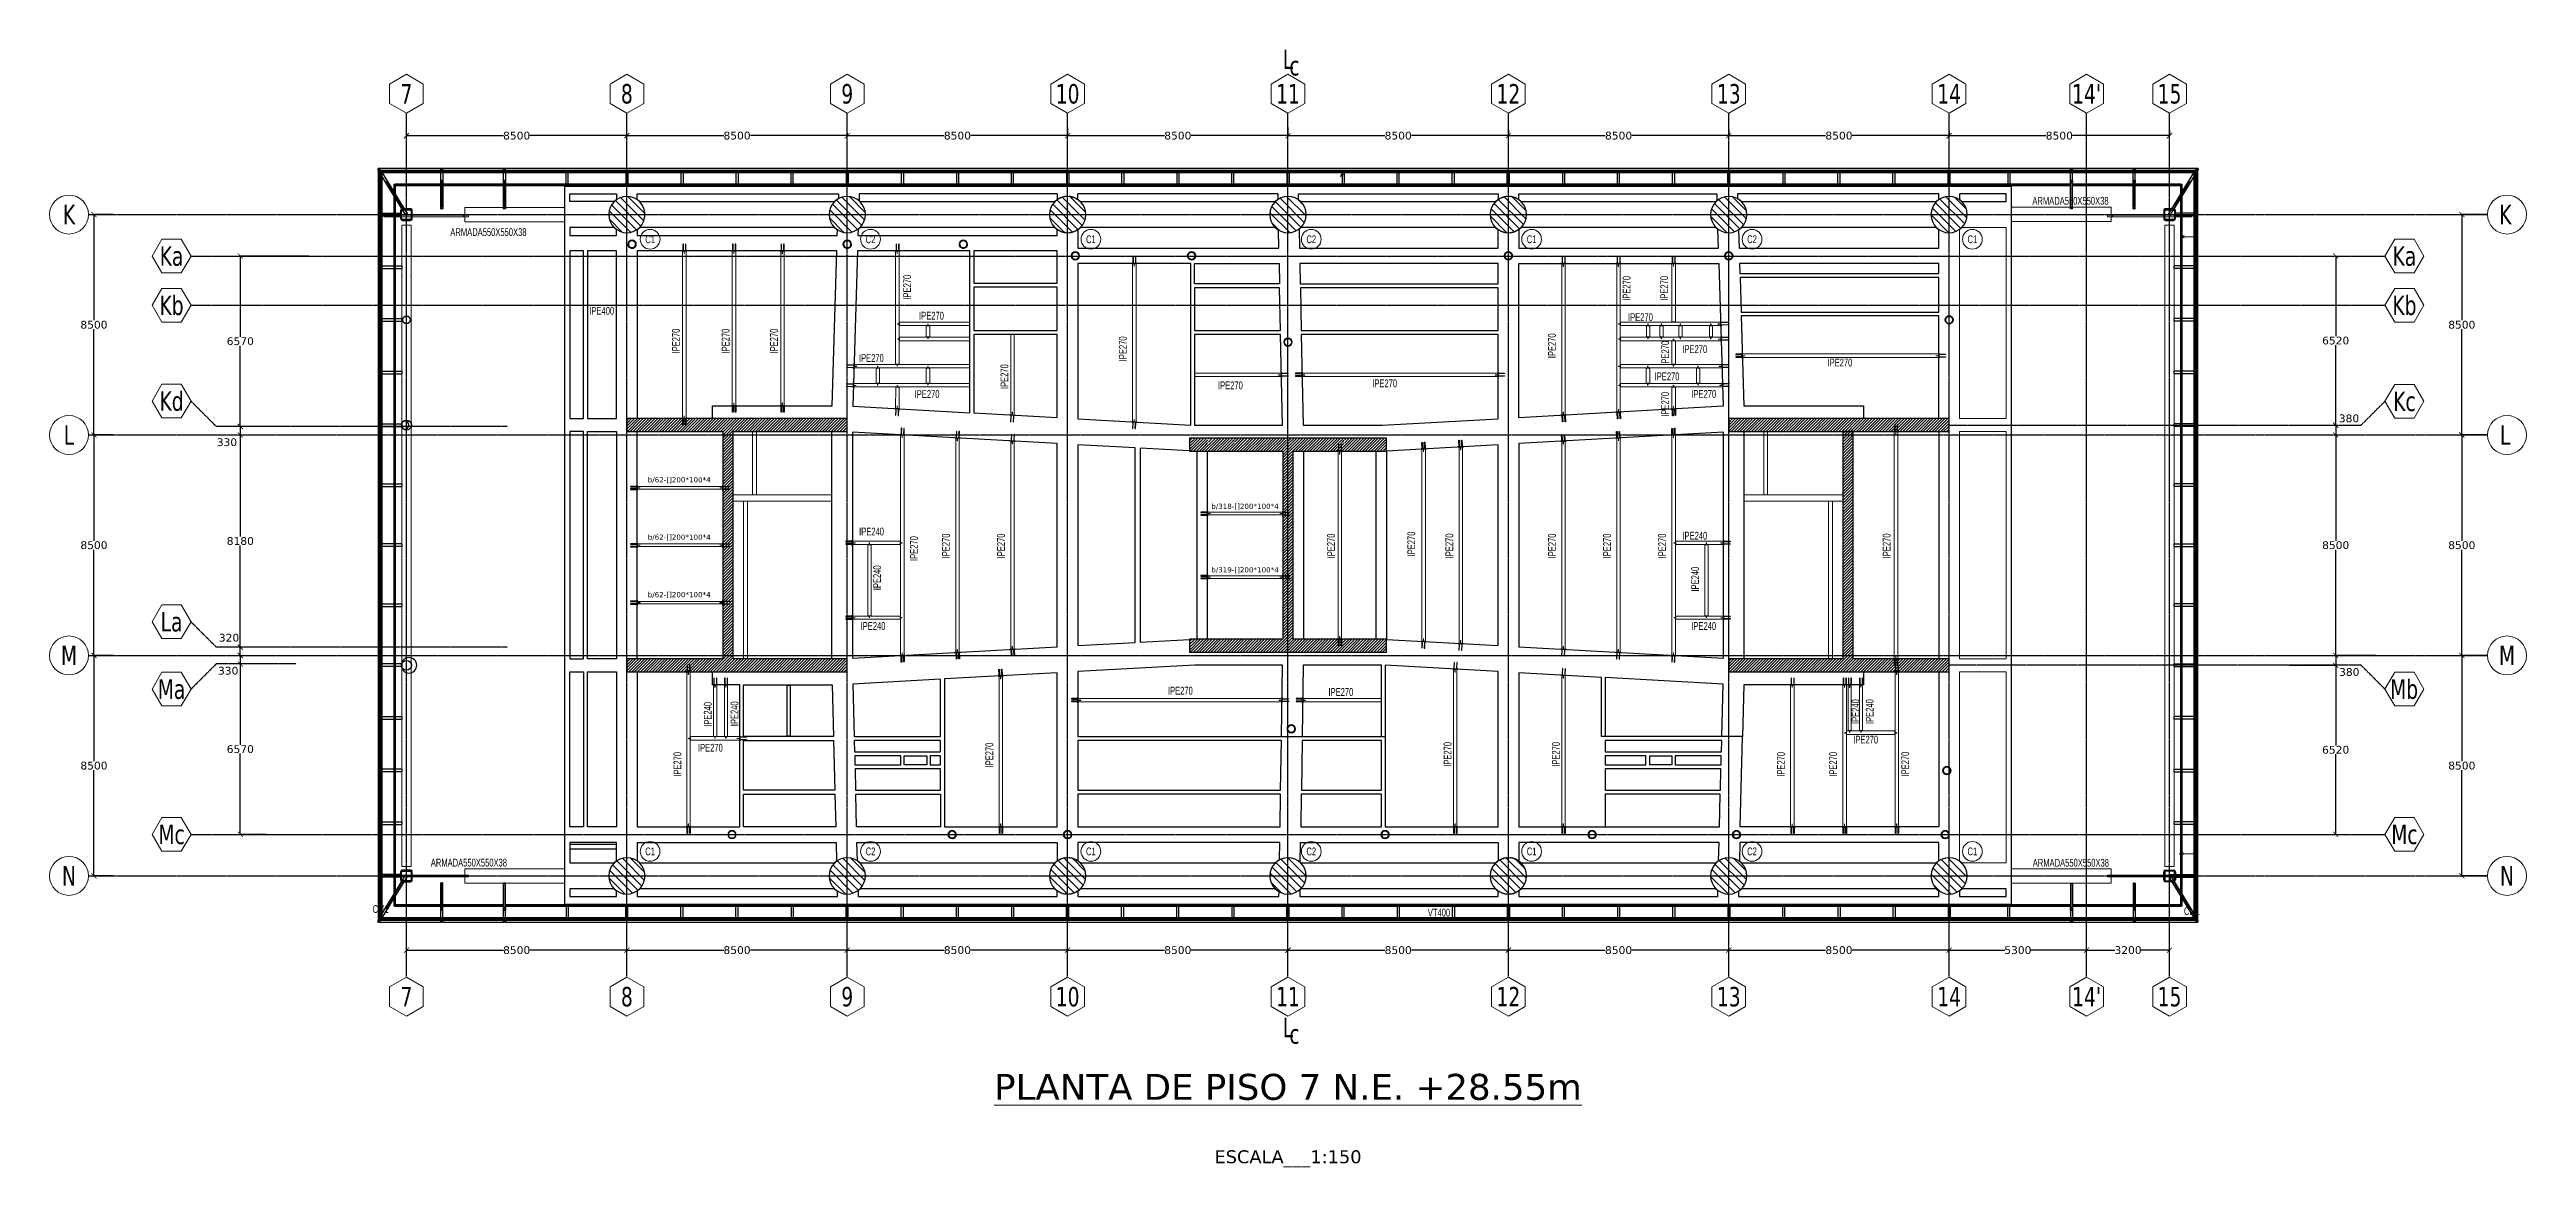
# Model space of a CAD drawing. Header units: millimetres. Extents: x -13767 to 81767, y -11242 to 31862.
import ezdxf
from ezdxf.enums import TextEntityAlignment as Align

# ---------------------------------------------------------------- set-up
doc = ezdxf.new("R2010")
doc.units = ezdxf.units.MM
doc.linetypes.add('Dash', pattern=[0.15875, 0.079375, -0.079375])
doc.linetypes.add('DXK_LINE_DOT3', pattern=[5.9187, 2.979, -0.9799, 0.9799, -0.9799])
for name, color, linetype, lineweight in [('0-1', 250, 'Continuous', 5), ('0-2', 250, 'Dash', 9), ('A-DETL-HDLN', 90, 'Dash', 9), ('A-WALL-HDLN-1', 110, 'Continuous', 35), ('E_B_PLACA-1', 10, 'Continuous', 25), ('E_B_PLACA-2', 31, 'Continuous', 25), ('E_COLUMNAS', 1, 'Continuous', 18), ('E_COLUMNAS-1', 31, 'Continuous', 25), ('E_COLUMNAS-2', 1, 'Continuous', 25), ('E_COLUMNAS-4', 1, 'Continuous', 35), ('E_TEXTO', 3, 'Continuous', 9), ('E_TEXTO-4', 14, 'Continuous', 9), ('E_VIGAS', 5, 'Continuous', 9), ('E_VIGAS-1', 6, 'Continuous', 25), ('E_VIGAS-2', 10, 'Continuous', 25), ('HCB-TEXT-H1', 6, 'Continuous', 18), ('HCB-TEXT-H2', 4, 'Continuous', 18), ('HCB_EJES', 1, 'DXK_LINE_DOT3', 9), ('HCB_VIGAS', 4, 'Continuous', 15), ('S-COLS-HDLN-1', 1, 'Continuous', 35), ('S-COLS-HDLN-2', 1, 'Continuous', 9), ('S-FSTN', 2, 'Continuous', 9), ('S-FSTN-1', 2, 'Dash', 9)]:
    doc.layers.add(name, color=color, linetype=linetype, lineweight=lineweight)
for name, color, linetype in [('COTAS', 8, 'Continuous'), ('HCB-ACH_PANT', 253, 'Continuous'), ('HCB-EJES', 1, 'Continuous'), ('HCB-PLATINAS', 5, 'Continuous'), ('HCB-ROTULOS', 2, 'Continuous'), ('HCB_PANTALLAS', 6, 'Continuous')]:
    doc.layers.add(name, color=color, linetype=linetype)
doc.styles.add('Arial Narrow', font='', dxfattribs={"width": 0.85, "height": 0.3})
doc.styles.add('Arial Narrow_2', font='', dxfattribs={"width": 0.85, "height": 0.3})
doc.styles.add('VERDANA', font='verdana.ttf')
doc.styles.get('Arial Narrow').set_extended_font_data('Arial Narrow')
doc.styles.get('Arial Narrow_2').set_extended_font_data('Arial Narrow')
doc.dimstyles.new('1.125', dxfattribs={"dimscale": 0, "dimtxt": 300, "dimasz": 200, "dimexe": 4, "dimexo": 4, "dimgap": 15, "dimtad": 0, "dimdec": 0, "dimzin": 4, "dimdsep": 46, "dimtxsty": 'VERDANA', "dimblk": 'ARCHTICK', "dimcen": -10, "dimclrd": 256, "dimclrt": 3, "dimadec": 0, "dimazin": 0, "dimtfac": 1, "dimtdec": 0, "dimtmove": 2, "dimatfit": 0, "dimldrblk": 'OBLIQUE', "dimfxl": 0.05, "dimtolj": 1, "dimtzin": 0, "dimarcsym": 0})
pattern_1 = [(135, (74162.18, -140662.42), (-159.09903, -159.09903), [])]

msp = doc.modelspace()

# ---------------------------------------------------------------- texts
at = {"layer": 'E_TEXTO', "style": 'Arial Narrow', "width": 0.85}
for s, p in [('C1', (9397.8, 24547.6)), ('C2', (17897.8, 24547.6)), ('C1', (26397.8, 24547.6)), ('C2', (34897.8, 24547.6)), ('C1', (43397.8, 24547.6)), ('C2', (51897.8, 24547.6)), ('C1', (60397.8, 24547.6)), ('C1', (9397.1, 943.8)), ('C2', (17897.1, 943.8)), ('C1', (26397.1, 943.8)), ('C2', (34897.1, 943.8)), ('C1', (43397.1, 943.8)), ('C2', (51897.1, 943.8)), ('C1', (60397.1, 943.8))]:
    msp.add_text(s, height=300, dxfattribs=at).set_placement(p, align=Align.MIDDLE_CENTER)
at = {"layer": 'E_TEXTO', "style": 'VERDANA'}
for s, p in [('b/62-[]200*100*4', (10519.1, 15174.4)), ('b/318-[]200*100*4', (32342.1, 14152.1)), ('b/62-[]200*100*4', (10519.1, 12961)), ('b/319-[]200*100*4', (32342.1, 11702.1)), ('b/62-[]200*100*4', (10519.1, 10746.1))]:
    msp.add_text(s, height=200, dxfattribs=at).set_placement(p, align=Align.CENTER)
at = {"layer": 'E_TEXTO', "char_height": 300, "attachment_point": 1, "style": 'Arial Narrow_2'}
for s, insert, width in [('ARMADA550X550X38', (62710.2, 26179.3), 3669.524), ('ARMADA550X550X38', (1691.7, 24973.3), 3669.524), ('IPE400', (7051.1, 21938.9), 1206.139), ('IPE270', (19770, 21750.3), 1206.139), ('IPE270', (17450, 20115.6), 1206.139), ('IPE270', (37250, 19141.7), 1206.139), ('IPE270', (54808.2, 19944), 1206.139), ('IPE270', (19600, 18728.1), 1206.139), ('IPE270', (31300, 19064.5), 1206.139), ('IPE240', (17457.3, 13427.4), 1206.139), ('IPE240', (49212.3, 13267.4), 1206.139), ('IPE270', (29370, 7290), 1206.139), ('IPE270', (35560.7, 7240.7), 1206.139), ('IPE270', (11241.1, 5090.3), 1206.139), ('IPE270', (55803.1, 5406.1), 1206.139), ('ARMADA550X550X38', (938.5, 661.4), 3669.524), ('ARMADA550X550X38', (62725.4, 654.2), 3669.524), ('CM1', (-1304.6, -1128.4), 756.392), ('VT400', (39393.1, -1265.2), 1083.481), ('CM1', (68556.8, -1208.8), 756.392)]:
    msp.add_mtext(s, dxfattribs=dict(at, insert=insert, width=width))
at = {"layer": 'E_TEXTO', "char_height": 300, "width": 1206.139, "attachment_point": 1, "style": 'Arial Narrow_2'}
for s, insert, rotation in [('IPE270', (19159.8, 22220), 90), ('IPE270', (46909.9, 22172.3), 90), ('IPE270', (48358.3, 22172.3), 90), ('IPE270', (10241.9, 20143.5), 90), ('IPE270', (12160.1, 20143.5), 90), ('IPE270', (14025.3, 20143.5), 90), ('IPE270', (47115.1, 21692.4), 0.000099), ('IPE270', (27480.3, 19842.7), 90), ('IPE270', (44030.3, 19960.6), 90), ('IPE270', (48397.5, 19672.7), 90), ('IPE270', (49210, 20460), 0.000099), ('IPE270', (22911.8, 18770), 90), ('IPE270', (48140, 19410), 0.000099), ('IPE270', (48397.5, 17704), 90), ('IPE270', (49556.2, 18734.2), 0.000099), ('IPE270', (19422.2, 12141.8), 90), ('IPE270', (20655.3, 12242.1), 90), ('IPE270', (22780.3, 12242.7), 90), ('IPE270', (35511.2, 12242.7), 90), ('IPE270', (38604.8, 12317.6), 90), ('IPE270', (40072, 12244.3), 90), ('IPE270', (44030.3, 12242.9), 90), ('IPE270', (46155.3, 12242.2), 90), ('IPE270', (48280.3, 12241.5), 90), ('IPE270', (56939.7, 12244.7), 90), ('IPE240', (18002.1, 11014.3), 90), ('IPE240', (49553, 10963.1), 90), ('IPE240', (17514.9, 9784.4), 0.000099), ('IPE240', (49555.3, 9785.8), 0.000099), ('IPE240', (11469.9, 5747.9), 90), ('IPE240', (12501.2, 5771.3), 90), ('IPE240', (55740, 5855.1), 90), ('IPE240', (56287.2, 5855.1), 90), ('IPE270', (22330.6, 4180), 90), ('IPE270', (40004.7, 4206.9), 90), ('IPE270', (44181.4, 4206.9), 90), ('IPE270', (57655.3, 3831.9), 90), ('IPE270', (10300, 3820), 90), ('IPE270', (52860.2, 3821.9), 90), ('IPE270', (54875.2, 3821.9), 90)]:
    msp.add_mtext(s, dxfattribs=dict(at, insert=insert, rotation=rotation))
at = {"layer": 'HCB-ROTULOS', "color": 4, "style": 'VERDANA', "width": 0.7}
for s, p in [('L', (34000, 31487.4)), ('c', (34250.3, 31237.2)), ('7', (0, 30157)), ('8', (8500, 30157)), ('9', (17000, 30157)), ('10', (25500, 30157)), ('11', (34000, 30157)), ('12', (42500, 30157)), ('13', (51000, 30157)), ('14', (59500, 30157)), ("14'", (64800, 30157)), ('15', (68000, 30157)), ('K', (-13017.1, 25500)), ('K', (80952.8, 25500)), ('Ka', (-9060.9, 23900.1)), ('Ka', (77061.1, 23900.1)), ('Kb', (-9060.9, 22000)), ('Kb', (77061.1, 22000)), ('Kd', (-9060.9, 18309)), ('Kc', (77061.1, 18299)), ('L', (-13017.1, 17000)), ('L', (80946.8, 17000)), ('La', (-9060.9, 9799)), ('M', (-13017.1, 8500)), ('M', (81017.3, 8500)), ('Ma', (-9060.9, 7201)), ('Mb', (77046.6, 7201)), ('Mc', (-9060.9, 1600)), ('Mc', (77061.1, 1600)), ('N', (-13017.1, 0)), ('N', (81015.9, 0)), ('7', (0, -4656.8)), ('8', (8500, -4656.8)), ('9', (17000, -4656.8)), ('10', (25500, -4656.8)), ('11', (34000, -4656.8)), ('12', (42500, -4656.8)), ('13', (51000, -4656.8)), ('14', (59500, -4656.8)), ("14'", (64800, -4656.8)), ('15', (68000, -4656.8)), ('L', (34000, -5847.6)), ('c', (34250.3, -6097.8))]:
    msp.add_text(s, height=750, dxfattribs=at).set_placement(p, align=Align.MIDDLE_CENTER)
at = {"layer": 'HCB-TEXT-H1', "style": 'VERDANA'}
msp.add_text('%%UPLANTA DE PISO 7 N.E. +28.55m', height=1000, dxfattribs=at).set_placement((34000, -8135.1), align=Align.MIDDLE_CENTER)
at = {"layer": 'HCB-TEXT-H2', "style": 'VERDANA'}
msp.add_text('ESCALA___1:150', height=500, dxfattribs=at).set_placement((34000, -10830.6), align=Align.MIDDLE_CENTER)

# ---------------------------------------------------------------- blocks, each defined once
blk = doc.blocks.new('EST_SFM_VIGA-METALICA-SECCION-C - EST_SFM_VIGA-METALICA-UPN160-1558583-_26_00m_N_E_-NIVEL-7 DOC')
at = {"layer": 'E_VIGAS-1'}
for p, q in [((-35.176, 0.012), (-35.176, 0.018)), ((-35.17, 0.018), (-35.176, 0.018)), ((-32.752, 0.018), (-35.112, 0.018)), ((-30.332, 0.018), (-32.694, 0.018)), ((30.113, 0.018), (-30.274, 0.018)), ((32.533, 0.018), (30.171, 0.018)), ((34.956, 0.018), (32.591, 0.018)), ((35.021, 0.018), (35.014, 0.018)), ((35.021, 0.018), (35.021, -0.047)), ((-35.175, -0.047), (-35.108, -0.047)), ((-35.107, -0.047), (-32.758, -0.047)), ((-32.756, -0.047), (-32.69, -0.047)), ((-32.689, -0.047), (-30.338, -0.047)), ((-30.336, -0.047), (-30.27, -0.047)), ((-30.269, -0.047), (30.107, -0.047)), ((30.109, -0.047), (30.175, -0.047)), ((30.176, -0.047), (32.527, -0.047)), ((32.529, -0.047), (32.595, -0.047)), ((32.596, -0.047), (34.951, -0.047)), ((34.952, -0.047), (35.018, -0.047))]:
    blk.add_line(p, q, dxfattribs=at)
blk = doc.blocks.new('EST_SFM_VIGA-METALICA-SECCION-C - EST_SFM_VIGA-METALICA-UPN160-1608507-_26_00m_N_E_-NIVEL-7 DOC')
at = {"layer": 'E_VIGAS-1'}
for p, q in [((-14.399, -0.016), (-14.399, 0.047)), ((-14.396, 0.047), (-14.399, 0.047)), ((14.528, 0.047), (-14.394, 0.047)), ((14.532, 0.047), (14.529, 0.047)), ((14.532, 0.047), (14.532, -0.016)), ((-14.399, -0.018), (14.532, -0.018))]:
    blk.add_line(p, q, dxfattribs=at)
blk = doc.blocks.new('EST_SFM_VIGA-METALICA-SECCION-C - EST_SFM_VIGA-METALICA-UPN100-1529678-_26_00m_N_E_-NIVEL-7 DOC')
at = {"layer": 'E_VIGAS-2'}
for p, q in [((-13.943, -0.032), (-13.943, 0.018)), ((-13.556, 0.018), (-13.943, 0.018)), ((13.374, 0.018), (-13.422, 0.018)), ((13.894, 0.018), (13.507, 0.018)), ((13.894, 0.018), (13.894, -0.032)), ((-13.942, -0.032), (-13.638, -0.032)), ((-13.504, -0.032), (13.456, -0.032)), ((13.589, -0.032), (13.893, -0.032))]:
    blk.add_line(p, q, dxfattribs=at)
blk = doc.blocks.new('EST_SFM_VIGA-METALICA-SECCION-C - EST_SFM_VIGA-METALICA-UPN100-1529792-_26_00m_N_E_-NIVEL-7 DOC')
at = {"layer": 'E_VIGAS-2'}
for p, q in [((-13.568, -0.018), (-13.568, 0.032)), ((-13.263, 0.032), (-13.567, 0.032)), ((13.831, 0.032), (-13.129, 0.032)), ((14.268, 0.032), (13.964, 0.032)), ((14.269, 0.032), (14.269, -0.018)), ((-13.568, -0.018), (-13.181, -0.018)), ((-13.047, -0.018), (13.749, -0.018)), ((13.882, -0.018), (14.269, -0.018))]:
    blk.add_line(p, q, dxfattribs=at)
blk = doc.blocks.new('EST_SFM_VIGA-METALICA-SECCION-C - EST_SFM_VIGA-METALICA-UPN100-1530878-_26_00m_N_E_-NIVEL-7 DOC')
at = {"layer": 'E_VIGAS-2'}
for p, q in [((-14.294, -0.032), (-14.294, 0.018)), ((14.54, 0.018), (-14.294, 0.018)), ((14.54, 0.018), (14.54, -0.032)), ((-14.294, -0.032), (14.54, -0.032))]:
    blk.add_line(p, q, dxfattribs=at)
blk = doc.blocks.new('EST_SFM_VIGA-METALICA-SECCION-C - EST_SFM_VIGA-METALICA-UPN160-1529890-_26_00m_N_E_-NIVEL-7 DOC')
at = {"layer": 'E_VIGAS-1'}
for p, q in [((14.442, 0.018), (-14.49, 0.018)), ((-14.49, -0.047), (-14.49, 0.016)), ((14.506, 0.018), (14.5, 0.018)), ((14.506, 0.018), (14.506, 0.013)), ((-14.49, -0.047), (-14.487, -0.047)), ((-14.485, -0.047), (-14.47, -0.047)), ((-14.382, -0.047), (14.437, -0.047)), ((14.438, -0.047), (14.504, -0.047))]:
    blk.add_line(p, q, dxfattribs=at)
blk = doc.blocks.new('EST_SFM_VIGA-METALICA-SECCION-C - EST_SFM_VIGA-METALICA-UPN100-1526554-_26_00m_N_E_-NIVEL-7 DOC')
at = {"layer": 'E_VIGAS-2'}
for p, q in [((-34.929, -0.032), (-34.929, 0.018)), ((34.942, 0.018), (-34.929, 0.018)), ((34.942, 0.018), (34.942, -0.032)), ((-34.929, -0.032), (34.942, -0.032))]:
    blk.add_line(p, q, dxfattribs=at)
blk = doc.blocks.new('EST_SFM_VIGA-METALICA-SECCION-C - EST_SFM_VIGA-METALICA-UPN100-1526616-_26_00m_N_E_-NIVEL-7 DOC')
at = {"layer": 'E_VIGAS-2'}
for p, q in [((-34.827, -0.018), (-34.827, 0.032)), ((-33.071, 0.032), (-34.827, 0.032)), ((-30.651, 0.032), (-33.002, 0.032)), ((29.794, 0.032), (-30.582, 0.032)), ((32.214, 0.032), (29.863, 0.032)), ((34.044, 0.032), (32.283, 0.032)), ((34.044, 0.032), (34.044, -0.018)), ((-34.827, -0.018), (-33.071, -0.018)), ((-33.002, -0.018), (-30.651, -0.018)), ((-30.582, -0.018), (29.794, -0.018)), ((29.863, -0.018), (32.214, -0.018)), ((32.283, -0.018), (34.044, -0.018))]:
    blk.add_line(p, q, dxfattribs=at)
blk = doc.blocks.new('EST_SFM_VIGA-METALICA-SECCION-C - EST_SFM_VIGA-METALICA-UPN100-1527742-_26_00m_N_E_-NIVEL-7 DOC')
at = {"layer": 'E_VIGAS-2'}
for p, q in [((-34.827, -0.032), (-34.827, 0.018)), ((-33.066, 0.018), (-34.827, 0.018)), ((-30.646, 0.018), (-32.997, 0.018)), ((29.794, 0.018), (-30.577, 0.018)), ((32.214, 0.018), (29.863, 0.018)), ((34.044, 0.018), (32.283, 0.018)), ((34.044, 0.018), (34.044, -0.032)), ((-34.827, -0.032), (-33.066, -0.032)), ((-32.997, -0.032), (-30.646, -0.032)), ((-30.577, -0.032), (29.794, -0.032)), ((29.863, -0.032), (32.214, -0.032)), ((32.283, -0.032), (34.044, -0.032))]:
    blk.add_line(p, q, dxfattribs=at)
blk = doc.blocks.new('EST_SFM_VIGA-METALICA-SECCION-C - EST_SFM_VIGA-METALICA-UPN100-1527772-_26_00m_N_E_-NIVEL-7 DOC')
at = {"layer": 'E_VIGAS-2'}
for p, q in [((-34.929, -0.018), (-34.929, 0.032)), ((34.942, 0.032), (-34.929, 0.032)), ((34.942, 0.032), (34.942, -0.018)), ((-34.929, -0.018), (34.942, -0.018))]:
    blk.add_line(p, q, dxfattribs=at)
blk = doc.blocks.new('EST_SFM_VIGA-METALICA-SECCION-C - EST_SFM_VIGA-METALICA-UPN160-1608463-_26_00m_N_E_-NIVEL-7 DOC')
at = {"layer": 'E_VIGAS-1'}
for p, q in [((-35.112, 0.047), (-35.178, 0.047)), ((-32.756, 0.047), (-35.11, 0.047)), ((-32.688, 0.047), (-32.755, 0.047)), ((-30.336, 0.047), (-32.687, 0.047)), ((-30.268, 0.047), (-30.335, 0.047)), ((30.104, 0.047), (-30.267, 0.047)), ((30.172, 0.047), (30.105, 0.047)), ((32.518, 0.047), (30.173, 0.047)), ((34.947, 0.047), (32.6, 0.047)), ((34.952, 0.047), (34.949, 0.047)), ((34.952, 0.047), (34.952, -0.016)), ((-35.18, -0.018), (-35.18, -0.012)), ((-35.18, -0.018), (-35.174, -0.018)), ((-35.116, -0.018), (-32.75, -0.018)), ((-32.692, -0.018), (-30.33, -0.018)), ((-30.272, -0.018), (30.11, -0.018)), ((30.168, -0.018), (32.53, -0.018)), ((32.588, -0.018), (34.952, -0.018))]:
    blk.add_line(p, q, dxfattribs=at)
blk = doc.blocks.new('EST_SCM_COLUMNA-METALICA-SECCION-CUADRADA - EST_SCM_COLUMNA-TUBULAR-CUADRADA_PTEØ_70x70 e_3mm-1610053-_26_00m_N_E_-NIVEL-7 DOC')
at = {"layer": 'E_COLUMNAS-1'}
for p, q in [((-0.035, -0.029), (-0.035, 0.029)), ((-0.032, 0.029), (-0.032, -0.029)), ((-0.029, 0.035), (0.029, 0.035)), ((0.029, 0.032), (-0.029, 0.032)), ((0.032, -0.029), (0.032, 0.029)), ((0.035, 0.029), (0.035, -0.029)), ((-0.029, -0.032), (0.029, -0.032)), ((0.029, -0.035), (-0.029, -0.035))]:
    blk.add_line(p, q, dxfattribs=at)
for centre, radius, start, end in [((-0.029, 0.029), 0.006, 90, 180), ((-0.029, 0.029), 0.006, 90, 180), ((-0.029, 0.029), 0.003, 90, 180), ((-0.029, 0.029), 0.003, 90, 180), ((0.029, 0.029), 0.006, 0, 90), ((0.029, 0.029), 0.006, 0, 90), ((0.029, 0.029), 0.003, 0, 90), ((0.029, 0.029), 0.003, 0, 90), ((-0.029, -0.029), 0.006, 180, 270), ((-0.029, -0.029), 0.006, 180, 270), ((-0.029, -0.029), 0.003, 180, 270), ((-0.029, -0.029), 0.003, 180, 270), ((0.029, -0.029), 0.003, 270, 360), ((0.029, -0.029), 0.006, 270, 0), ((0.029, -0.029), 0.006, 270, 0), ((0.029, -0.029), 0.003, 270, 0)]:
    blk.add_arc(centre, radius, start, end, dxfattribs=at)
blk = doc.blocks.new('EST_SCM_COLUMNA-METALICA-SECCION-CUADRADA - EST_SCM_COLUMNA-TUBULAR-CUADRADA_PTEØ_70x70 e_3mm-1610664-_26_00m_N_E_-NIVEL-7 DOC')
at = {"layer": 'E_COLUMNAS-1'}
for p, q in [((-0.035, 0.029), (-0.035, -0.029)), ((-0.032, -0.029), (-0.032, 0.029)), ((0.029, 0.035), (-0.029, 0.035)), ((-0.029, 0.032), (0.029, 0.032)), ((0.032, 0.029), (0.032, -0.029)), ((0.035, -0.029), (0.035, 0.029)), ((0.029, -0.032), (-0.029, -0.032)), ((-0.029, -0.035), (0.029, -0.035))]:
    blk.add_line(p, q, dxfattribs=at)
for centre, radius, start, end in [((-0.029, 0.029), 0.006, 90, 180), ((-0.029, 0.029), 0.006, 90, 180), ((-0.029, 0.029), 0.003, 90, 180), ((-0.029, 0.029), 0.003, 90, 180), ((0.029, 0.029), 0.006, 360, 90), ((0.029, 0.029), 0.006, 360, 90), ((0.029, 0.029), 0.003, 0, 90), ((0.029, 0.029), 0.003, 360, 90), ((-0.029, -0.029), 0.006, 180, 270), ((-0.029, -0.029), 0.006, 180, 270), ((-0.029, -0.029), 0.003, 180, 270), ((-0.029, -0.029), 0.003, 180, 270), ((0.029, -0.029), 0.003, 270, 360), ((0.029, -0.029), 0.006, 270, 360), ((0.029, -0.029), 0.006, 270, 360), ((0.029, -0.029), 0.003, 270, 360)]:
    blk.add_arc(centre, radius, start, end, dxfattribs=at)
blk = doc.blocks.new('DCTIB_CNI_EST_MOD-1A-FAC_0001_rvt-1-_26_00m_N_E_-NIVEL-7 DOC')
at = {"layer": 'E_B_PLACA-1'}
for p, q in [((-75.147, 167.83), (-5.177, 167.83)), ((-75.147, 138.995), (-75.147, 167.83)), ((-74.597, 167.28), (-74.597, 166.944)), ((-72.841, 167.28), (-74.597, 167.28)), ((-70.421, 167.28), (-72.773, 167.28)), ((-9.976, 167.28), (-70.353, 167.28)), ((-7.556, 167.28), (-9.908, 167.28)), ((-5.727, 167.28), (-7.488, 167.28)), ((-5.727, 166.944), (-5.727, 167.28)), ((-5.177, 167.83), (-5.177, 138.995)), ((-74.597, 166.811), (-74.597, 140.014)), ((-5.727, 140.014), (-5.727, 166.811)), ((-74.597, 139.881), (-74.597, 139.545)), ((-74.597, 139.545), (-72.836, 139.545)), ((-72.768, 139.545), (-70.416, 139.545)), ((-70.348, 139.545), (-9.976, 139.545)), ((-9.908, 139.545), (-7.556, 139.545)), ((-7.488, 139.545), (-5.727, 139.545)), ((-5.727, 139.545), (-5.727, 139.881)), ((-5.177, 138.995), (-75.147, 138.995))]:
    blk.add_line(p, q, dxfattribs=at)
at = {"layer": 'E_B_PLACA-2'}
for p, q in [((-75.147, 167.83), (-75.147, 138.995)), ((-5.177, 167.83), (-75.147, 167.83)), ((-74.597, 167.28), (-72.841, 167.28)), ((-74.597, 166.944), (-74.597, 167.28)), ((-72.773, 167.28), (-70.421, 167.28)), ((-70.353, 167.28), (-9.976, 167.28)), ((-9.908, 167.28), (-7.556, 167.28)), ((-7.488, 167.28), (-5.727, 167.28)), ((-5.727, 167.28), (-5.727, 166.944)), ((-5.177, 138.995), (-5.177, 167.83)), ((-74.597, 140.014), (-74.597, 166.811)), ((-5.727, 166.811), (-5.727, 140.014)), ((-74.597, 139.545), (-74.597, 139.881)), ((-72.836, 139.545), (-74.597, 139.545)), ((-70.416, 139.545), (-72.768, 139.545)), ((-9.976, 139.545), (-70.348, 139.545)), ((-7.556, 139.545), (-9.908, 139.545)), ((-5.727, 139.545), (-7.488, 139.545)), ((-5.727, 139.881), (-5.727, 139.545)), ((-75.147, 138.995), (-5.177, 138.995))]:
    blk.add_line(p, q, dxfattribs=at)
at = {"layer": 'E_VIGAS-1'}
for p, q in [((-75.181, 167.83), (-75.178, 167.825)), ((-75.178, 167.816), (-75.181, 167.82)), ((-75.176, 167.859), (-75.176, 167.842)), ((-75.176, 167.842), (-75.176, 167.859)), ((-75.176, 167.859), (-75.154, 167.859)), ((-75.176, 167.739), (-75.176, 167.792)), ((-75.175, 167.737), (-75.175, 167.858)), ((-75.153, 167.858), (-75.175, 167.858)), ((-75.175, 167.858), (-75.175, 167.737)), ((-75.175, 167.737), (-75.147, 167.692)), ((-75.153, 167.858), (-75.136, 167.83)), ((-74.902, 167.438), (-74.957, 167.405)), ((-74.957, 167.4), (-74.913, 167.328)), ((-74.956, 167.404), (-74.901, 167.437)), ((-74.956, 167.401), (-74.952, 167.394)), ((-74.912, 167.329), (-74.956, 167.401)), ((-74.913, 167.328), (-74.311, 166.339)), ((-74.912, 167.329), (-74.91, 167.326)), ((-74.855, 167.362), (-74.91, 167.328)), ((-74.909, 167.327), (-74.854, 167.36)), ((-74.894, 167.429), (-74.899, 167.436)), ((-74.899, 167.436), (-74.855, 167.364)), ((-74.854, 167.365), (-74.897, 167.437)), ((-74.853, 167.361), (-74.855, 167.364)), ((-74.251, 166.375), (-74.854, 167.365)), ((-72.848, 167.858), (-72.848, 167.859)), ((-72.848, 167.859), (-72.82, 167.859)), ((-72.82, 167.859), (-72.848, 167.859)), ((-72.848, 167.858), (-72.766, 167.858)), ((-72.766, 167.858), (-72.848, 167.858)), ((-72.848, 167.858), (-72.848, 167.83)), ((-72.848, 167.28), (-72.848, 166.388)), ((-72.842, 167.478), (-72.842, 167.4)), ((-72.842, 167.4), (-72.842, 166.458)), ((-72.841, 167.478), (-72.841, 167.47)), ((-72.841, 167.4), (-72.841, 167.478)), ((-72.841, 167.4), (-72.841, 167.397)), ((-72.775, 167.482), (-72.839, 167.482)), ((-72.839, 167.48), (-72.775, 167.48)), ((-72.775, 167.398), (-72.839, 167.398)), ((-72.839, 167.396), (-72.775, 167.396)), ((-72.81, 167.876), (-72.81, 167.878)), ((-72.81, 167.864), (-72.81, 167.873)), ((-72.81, 167.859), (-72.81, 167.864)), ((-72.805, 167.878), (-72.805, 167.876)), ((-72.805, 167.873), (-72.805, 167.864)), ((-72.805, 167.864), (-72.805, 167.859)), ((-72.766, 167.859), (-72.794, 167.859)), ((-72.794, 167.859), (-72.766, 167.859)), ((-72.774, 167.47), (-72.774, 167.478)), ((-72.774, 167.478), (-72.774, 167.4)), ((-72.774, 167.397), (-72.774, 167.4)), ((-72.772, 167.4), (-72.772, 167.478)), ((-72.772, 166.458), (-72.772, 167.4)), ((-72.766, 167.859), (-72.766, 167.858)), ((-72.766, 167.858), (-72.766, 167.83)), ((-72.766, 167.28), (-72.766, 166.388)), ((-70.428, 167.858), (-70.428, 167.859)), ((-70.428, 167.859), (-70.4, 167.859)), ((-70.346, 167.858), (-70.428, 167.858)), ((-70.428, 167.858), (-70.428, 167.83)), ((-70.428, 167.28), (-70.428, 166.387)), ((-70.422, 167.478), (-70.422, 167.4)), ((-70.422, 167.4), (-70.422, 166.455)), ((-70.421, 167.478), (-70.421, 167.47)), ((-70.421, 167.4), (-70.421, 167.478)), ((-70.421, 167.4), (-70.421, 167.397)), ((-70.355, 167.482), (-70.419, 167.482)), ((-70.419, 167.48), (-70.355, 167.48)), ((-70.355, 167.398), (-70.419, 167.398)), ((-70.419, 167.396), (-70.355, 167.396)), ((-70.39, 167.876), (-70.39, 167.878)), ((-70.39, 167.864), (-70.39, 167.873)), ((-70.39, 167.859), (-70.39, 167.864)), ((-70.385, 167.878), (-70.385, 167.876)), ((-70.385, 167.873), (-70.385, 167.864)), ((-70.385, 167.864), (-70.385, 167.859)), ((-70.374, 167.859), (-70.346, 167.859)), ((-70.354, 167.47), (-70.354, 167.478)), ((-70.354, 167.478), (-70.354, 167.4)), ((-70.354, 167.397), (-70.354, 167.4)), ((-70.352, 167.4), (-70.352, 167.478)), ((-70.352, 166.455), (-70.352, 167.4)), ((-70.346, 167.859), (-70.346, 167.858)), ((-70.346, 167.858), (-70.346, 167.83)), ((-70.346, 167.28), (-70.346, 166.387)), ((-68.008, 167.859), (-67.98, 167.859)), ((-68.008, 167.858), (-68.008, 167.859)), ((-67.926, 167.858), (-68.008, 167.858)), ((-68.008, 167.83), (-68.008, 167.858)), ((-68.008, 167.252), (-68.008, 167.28)), ((-67.926, 167.252), (-68.008, 167.252)), ((-67.97, 167.864), (-67.97, 167.878)), ((-67.97, 167.859), (-67.97, 167.864)), ((-67.965, 167.878), (-67.965, 167.864)), ((-67.965, 167.864), (-67.965, 167.859)), ((-67.954, 167.859), (-67.926, 167.859)), ((-67.926, 167.859), (-67.926, 167.858)), ((-67.926, 167.83), (-67.926, 167.858)), ((-67.926, 167.252), (-67.926, 167.28)), ((-65.703, 167.858), (-65.703, 167.859)), ((-65.703, 167.859), (-65.675, 167.859)), ((-65.621, 167.858), (-65.703, 167.858)), ((-65.703, 167.858), (-65.703, 167.83)), ((-65.703, 167.28), (-65.703, 167.263)), ((-65.621, 167.263), (-65.703, 167.263)), ((-65.665, 167.864), (-65.665, 167.878)), ((-65.665, 167.859), (-65.665, 167.864)), ((-65.66, 167.878), (-65.66, 167.864)), ((-65.66, 167.864), (-65.66, 167.859)), ((-65.649, 167.859), (-65.621, 167.859)), ((-65.621, 167.859), (-65.621, 167.858)), ((-65.621, 167.858), (-65.621, 167.83)), ((-65.621, 167.28), (-65.621, 167.263)), ((-63.578, 167.858), (-63.578, 167.859)), ((-63.578, 167.859), (-63.55, 167.859)), ((-63.496, 167.858), (-63.578, 167.858)), ((-63.578, 167.858), (-63.578, 167.83)), ((-63.578, 167.28), (-63.578, 167.263)), ((-63.496, 167.263), (-63.578, 167.263)), ((-63.54, 167.864), (-63.54, 167.878)), ((-63.54, 167.859), (-63.54, 167.864)), ((-63.535, 167.878), (-63.535, 167.864)), ((-63.535, 167.864), (-63.535, 167.859)), ((-63.524, 167.859), (-63.496, 167.859)), ((-63.496, 167.859), (-63.496, 167.858)), ((-63.496, 167.858), (-63.496, 167.83)), ((-63.496, 167.28), (-63.496, 167.263)), ((-61.453, 167.858), (-61.453, 167.859)), ((-61.453, 167.859), (-61.425, 167.859)), ((-61.371, 167.858), (-61.453, 167.858)), ((-61.453, 167.858), (-61.453, 167.83)), ((-61.453, 167.28), (-61.453, 167.263)), ((-61.371, 167.263), (-61.453, 167.263)), ((-61.415, 167.864), (-61.415, 167.878)), ((-61.415, 167.859), (-61.415, 167.864)), ((-61.41, 167.878), (-61.41, 167.864)), ((-61.41, 167.864), (-61.41, 167.859)), ((-61.399, 167.859), (-61.371, 167.859)), ((-61.371, 167.859), (-61.371, 167.858)), ((-61.371, 167.858), (-61.371, 167.83)), ((-61.371, 167.28), (-61.371, 167.263)), ((-59.328, 167.859), (-59.3, 167.859)), ((-59.328, 167.858), (-59.328, 167.859)), ((-59.246, 167.858), (-59.328, 167.858)), ((-59.328, 167.83), (-59.328, 167.858)), ((-59.328, 167.263), (-59.328, 167.28)), ((-59.246, 167.263), (-59.328, 167.263)), ((-59.29, 167.864), (-59.29, 167.878)), ((-59.29, 167.859), (-59.29, 167.864)), ((-59.285, 167.878), (-59.285, 167.864)), ((-59.285, 167.864), (-59.285, 167.859)), ((-59.274, 167.859), (-59.246, 167.859)), ((-59.246, 167.859), (-59.246, 167.858)), ((-59.246, 167.83), (-59.246, 167.858)), ((-59.246, 167.263), (-59.246, 167.28)), ((-57.203, 167.858), (-57.203, 167.859)), ((-57.203, 167.859), (-57.176, 167.859)), ((-57.121, 167.858), (-57.203, 167.858)), ((-57.203, 167.858), (-57.203, 167.83)), ((-57.203, 167.28), (-57.203, 167.263)), ((-57.121, 167.263), (-57.203, 167.263)), ((-57.165, 167.864), (-57.165, 167.878)), ((-57.165, 167.859), (-57.165, 167.864)), ((-57.16, 167.878), (-57.16, 167.864)), ((-57.16, 167.864), (-57.16, 167.859)), ((-57.149, 167.859), (-57.121, 167.859)), ((-57.121, 167.859), (-57.121, 167.858)), ((-57.121, 167.858), (-57.121, 167.83)), ((-57.121, 167.28), (-57.121, 167.263)), ((-55.078, 167.858), (-55.078, 167.859)), ((-55.078, 167.859), (-55.05, 167.859)), ((-54.996, 167.858), (-55.078, 167.858)), ((-55.078, 167.858), (-55.078, 167.83)), ((-55.078, 167.28), (-55.078, 167.263)), ((-54.996, 167.263), (-55.078, 167.263)), ((-55.04, 167.864), (-55.04, 167.878)), ((-55.04, 167.859), (-55.04, 167.864)), ((-55.035, 167.878), (-55.035, 167.864)), ((-55.035, 167.864), (-55.035, 167.859)), ((-55.024, 167.859), (-54.996, 167.859)), ((-54.996, 167.859), (-54.996, 167.858)), ((-54.996, 167.858), (-54.996, 167.83)), ((-54.996, 167.28), (-54.996, 167.263)), ((-52.953, 167.858), (-52.953, 167.859)), ((-52.953, 167.859), (-52.925, 167.859)), ((-52.871, 167.858), (-52.953, 167.858)), ((-52.953, 167.858), (-52.953, 167.83)), ((-52.953, 167.28), (-52.953, 167.26)), ((-52.871, 167.26), (-52.953, 167.26)), ((-52.915, 167.864), (-52.915, 167.878)), ((-52.915, 167.859), (-52.915, 167.864)), ((-52.91, 167.878), (-52.91, 167.864)), ((-52.91, 167.864), (-52.91, 167.859)), ((-52.899, 167.859), (-52.871, 167.859)), ((-52.871, 167.859), (-52.871, 167.858)), ((-52.871, 167.858), (-52.871, 167.83)), ((-52.871, 167.28), (-52.871, 167.26)), ((-50.828, 167.859), (-50.8, 167.859)), ((-50.828, 167.858), (-50.828, 167.859)), ((-50.746, 167.858), (-50.828, 167.858)), ((-50.828, 167.83), (-50.828, 167.858)), ((-50.828, 167.263), (-50.828, 167.28)), ((-50.746, 167.263), (-50.828, 167.263)), ((-50.79, 167.864), (-50.79, 167.878)), ((-50.79, 167.859), (-50.79, 167.864)), ((-50.785, 167.878), (-50.785, 167.864)), ((-50.785, 167.864), (-50.785, 167.859)), ((-50.774, 167.859), (-50.746, 167.859)), ((-50.746, 167.859), (-50.746, 167.858)), ((-50.746, 167.83), (-50.746, 167.858)), ((-50.746, 167.263), (-50.746, 167.28)), ((-48.703, 167.858), (-48.703, 167.859)), ((-48.703, 167.859), (-48.676, 167.859)), ((-48.621, 167.858), (-48.703, 167.858)), ((-48.703, 167.858), (-48.703, 167.83)), ((-48.703, 167.28), (-48.703, 167.263)), ((-48.621, 167.263), (-48.703, 167.263)), ((-48.665, 167.864), (-48.665, 167.878)), ((-48.665, 167.859), (-48.665, 167.864)), ((-48.66, 167.878), (-48.66, 167.864)), ((-48.66, 167.864), (-48.66, 167.859)), ((-48.649, 167.859), (-48.621, 167.859)), ((-48.621, 167.859), (-48.621, 167.858)), ((-48.621, 167.858), (-48.621, 167.83)), ((-48.621, 167.28), (-48.621, 167.263)), ((-46.578, 167.858), (-46.578, 167.859)), ((-46.578, 167.859), (-46.55, 167.859)), ((-46.496, 167.858), (-46.578, 167.858)), ((-46.578, 167.858), (-46.578, 167.83)), ((-46.578, 167.28), (-46.578, 167.263)), ((-46.496, 167.263), (-46.578, 167.263)), ((-46.54, 167.864), (-46.54, 167.878)), ((-46.54, 167.859), (-46.54, 167.864)), ((-46.535, 167.878), (-46.535, 167.864)), ((-46.535, 167.864), (-46.535, 167.859)), ((-46.524, 167.859), (-46.496, 167.859)), ((-46.496, 167.859), (-46.496, 167.858)), ((-46.496, 167.858), (-46.496, 167.83)), ((-46.496, 167.28), (-46.496, 167.263)), ((-44.453, 167.858), (-44.453, 167.859)), ((-44.453, 167.859), (-44.425, 167.859)), ((-44.371, 167.858), (-44.453, 167.858)), ((-44.453, 167.858), (-44.453, 167.83)), ((-44.453, 167.28), (-44.453, 167.263)), ((-44.371, 167.263), (-44.453, 167.263)), ((-44.415, 167.864), (-44.415, 167.878)), ((-44.415, 167.859), (-44.415, 167.864)), ((-44.41, 167.878), (-44.41, 167.864)), ((-44.41, 167.864), (-44.41, 167.859)), ((-44.399, 167.859), (-44.371, 167.859)), ((-44.371, 167.859), (-44.371, 167.858)), ((-44.371, 167.858), (-44.371, 167.83)), ((-44.371, 167.28), (-44.371, 167.263)), ((-42.328, 167.859), (-42.3, 167.859)), ((-42.328, 167.858), (-42.328, 167.859)), ((-42.246, 167.858), (-42.328, 167.858)), ((-42.328, 167.83), (-42.328, 167.858)), ((-42.328, 167.263), (-42.328, 167.28)), ((-42.246, 167.263), (-42.328, 167.263)), ((-42.29, 167.864), (-42.29, 167.878)), ((-42.29, 167.859), (-42.29, 167.864)), ((-42.285, 167.878), (-42.285, 167.864)), ((-42.285, 167.864), (-42.285, 167.859)), ((-42.274, 167.859), (-42.246, 167.859)), ((-42.246, 167.859), (-42.246, 167.858)), ((-42.246, 167.83), (-42.246, 167.858)), ((-42.246, 167.263), (-42.246, 167.28)), ((-40.203, 167.858), (-40.203, 167.859)), ((-40.203, 167.859), (-40.176, 167.859)), ((-40.121, 167.858), (-40.203, 167.858)), ((-40.203, 167.858), (-40.203, 167.83)), ((-40.203, 167.28), (-40.203, 167.263)), ((-40.121, 167.263), (-40.203, 167.263)), ((-40.165, 167.864), (-40.165, 167.878)), ((-40.165, 167.859), (-40.165, 167.864)), ((-40.16, 167.878), (-40.16, 167.864)), ((-40.16, 167.864), (-40.16, 167.859)), ((-40.149, 167.859), (-40.121, 167.859)), ((-40.121, 167.859), (-40.121, 167.858)), ((-40.121, 167.858), (-40.121, 167.83)), ((-40.121, 167.28), (-40.121, 167.263)), ((-38.078, 167.858), (-38.078, 167.859)), ((-38.078, 167.859), (-38.05, 167.859)), ((-37.996, 167.858), (-38.078, 167.858)), ((-38.078, 167.858), (-38.078, 167.83)), ((-38.078, 167.28), (-38.078, 167.262)), ((-37.996, 167.262), (-38.078, 167.262)), ((-38.04, 167.864), (-38.04, 167.878)), ((-38.04, 167.859), (-38.04, 167.864)), ((-38.035, 167.878), (-38.035, 167.864)), ((-38.035, 167.864), (-38.035, 167.859)), ((-38.024, 167.859), (-37.996, 167.859)), ((-37.996, 167.859), (-37.996, 167.858)), ((-37.996, 167.858), (-37.996, 167.83)), ((-37.996, 167.28), (-37.996, 167.262)), ((-35.953, 167.859), (-35.925, 167.859)), ((-35.953, 167.858), (-35.953, 167.859)), ((-35.871, 167.858), (-35.953, 167.858)), ((-35.953, 167.83), (-35.953, 167.858)), ((-35.953, 167.263), (-35.953, 167.28)), ((-35.871, 167.263), (-35.953, 167.263)), ((-35.915, 167.864), (-35.915, 167.878)), ((-35.915, 167.859), (-35.915, 167.864)), ((-35.91, 167.878), (-35.91, 167.864)), ((-35.91, 167.864), (-35.91, 167.859)), ((-35.899, 167.859), (-35.871, 167.859)), ((-35.871, 167.859), (-35.871, 167.858)), ((-35.871, 167.83), (-35.871, 167.858)), ((-35.871, 167.263), (-35.871, 167.28)), ((-33.828, 167.859), (-33.8, 167.859)), ((-33.828, 167.858), (-33.828, 167.859)), ((-33.746, 167.858), (-33.828, 167.858)), ((-33.828, 167.83), (-33.828, 167.858)), ((-33.828, 167.263), (-33.828, 167.28)), ((-33.746, 167.263), (-33.828, 167.263)), ((-33.79, 167.864), (-33.79, 167.878)), ((-33.79, 167.859), (-33.79, 167.864)), ((-33.785, 167.878), (-33.785, 167.864)), ((-33.785, 167.864), (-33.785, 167.859)), ((-33.774, 167.859), (-33.746, 167.859)), ((-33.746, 167.859), (-33.746, 167.858)), ((-33.746, 167.83), (-33.746, 167.858)), ((-33.746, 167.263), (-33.746, 167.28)), ((-31.703, 167.859), (-31.675, 167.859)), ((-31.703, 167.858), (-31.703, 167.859)), ((-31.621, 167.858), (-31.703, 167.858)), ((-31.703, 167.83), (-31.703, 167.858)), ((-31.703, 167.263), (-31.703, 167.28)), ((-31.621, 167.263), (-31.703, 167.263)), ((-31.664, 167.864), (-31.664, 167.878)), ((-31.664, 167.859), (-31.664, 167.864)), ((-31.659, 167.878), (-31.659, 167.864)), ((-31.659, 167.864), (-31.659, 167.859)), ((-31.649, 167.859), (-31.621, 167.859)), ((-31.621, 167.859), (-31.621, 167.858)), ((-31.621, 167.83), (-31.621, 167.858)), ((-31.621, 167.263), (-31.621, 167.28)), ((-29.578, 167.858), (-29.578, 167.859)), ((-29.578, 167.859), (-29.55, 167.859)), ((-29.496, 167.858), (-29.578, 167.858)), ((-29.578, 167.858), (-29.578, 167.83)), ((-29.578, 167.28), (-29.578, 167.263)), ((-29.496, 167.263), (-29.578, 167.263)), ((-29.54, 167.864), (-29.54, 167.878)), ((-29.54, 167.859), (-29.54, 167.864)), ((-29.535, 167.878), (-29.535, 167.864)), ((-29.535, 167.864), (-29.535, 167.859)), ((-29.524, 167.859), (-29.496, 167.859)), ((-29.496, 167.859), (-29.496, 167.858)), ((-29.496, 167.858), (-29.496, 167.83)), ((-29.496, 167.28), (-29.496, 167.263)), ((-27.454, 167.859), (-27.426, 167.859)), ((-27.454, 167.858), (-27.454, 167.859)), ((-27.372, 167.858), (-27.454, 167.858)), ((-27.454, 167.83), (-27.454, 167.858)), ((-27.454, 167.26), (-27.454, 167.28)), ((-27.372, 167.26), (-27.454, 167.26)), ((-27.415, 167.864), (-27.415, 167.878)), ((-27.415, 167.859), (-27.415, 167.864)), ((-27.41, 167.878), (-27.41, 167.864)), ((-27.41, 167.864), (-27.41, 167.859)), ((-27.399, 167.859), (-27.372, 167.859)), ((-27.372, 167.859), (-27.372, 167.858)), ((-27.372, 167.83), (-27.372, 167.858)), ((-27.372, 167.26), (-27.372, 167.28)), ((-25.328, 167.859), (-25.3, 167.859)), ((-25.328, 167.858), (-25.328, 167.859)), ((-25.246, 167.858), (-25.328, 167.858)), ((-25.328, 167.83), (-25.328, 167.858)), ((-25.328, 167.263), (-25.328, 167.28)), ((-25.246, 167.263), (-25.328, 167.263)), ((-25.29, 167.864), (-25.29, 167.878)), ((-25.29, 167.859), (-25.29, 167.864)), ((-25.285, 167.878), (-25.285, 167.864)), ((-25.285, 167.864), (-25.285, 167.859)), ((-25.274, 167.859), (-25.246, 167.859)), ((-25.246, 167.859), (-25.246, 167.858)), ((-25.246, 167.83), (-25.246, 167.858)), ((-25.246, 167.263), (-25.246, 167.28)), ((-23.203, 167.859), (-23.175, 167.859)), ((-23.203, 167.858), (-23.203, 167.859)), ((-23.121, 167.858), (-23.203, 167.858)), ((-23.203, 167.83), (-23.203, 167.858)), ((-23.203, 167.263), (-23.203, 167.28)), ((-23.121, 167.263), (-23.203, 167.263)), ((-23.164, 167.864), (-23.164, 167.878)), ((-23.164, 167.859), (-23.164, 167.864)), ((-23.159, 167.878), (-23.159, 167.864)), ((-23.159, 167.864), (-23.159, 167.859)), ((-23.149, 167.859), (-23.121, 167.859)), ((-23.121, 167.859), (-23.121, 167.858)), ((-23.121, 167.83), (-23.121, 167.858)), ((-23.121, 167.263), (-23.121, 167.28)), ((-21.078, 167.858), (-21.078, 167.859)), ((-21.078, 167.859), (-21.05, 167.859)), ((-20.996, 167.858), (-21.078, 167.858)), ((-21.078, 167.858), (-21.078, 167.83)), ((-21.078, 167.28), (-21.078, 167.263)), ((-20.996, 167.263), (-21.078, 167.263)), ((-21.04, 167.864), (-21.04, 167.878)), ((-21.04, 167.859), (-21.04, 167.864)), ((-21.035, 167.878), (-21.035, 167.864)), ((-21.035, 167.864), (-21.035, 167.859)), ((-21.024, 167.859), (-20.996, 167.859)), ((-20.996, 167.859), (-20.996, 167.858)), ((-20.996, 167.858), (-20.996, 167.83)), ((-20.996, 167.28), (-20.996, 167.263)), ((-18.953, 167.859), (-18.925, 167.859)), ((-18.953, 167.858), (-18.953, 167.859)), ((-18.871, 167.858), (-18.953, 167.858)), ((-18.953, 167.83), (-18.953, 167.858)), ((-18.953, 167.263), (-18.953, 167.28)), ((-18.871, 167.263), (-18.953, 167.263)), ((-18.915, 167.864), (-18.915, 167.878)), ((-18.915, 167.859), (-18.915, 167.864)), ((-18.91, 167.878), (-18.91, 167.864)), ((-18.91, 167.864), (-18.91, 167.859)), ((-18.899, 167.859), (-18.871, 167.859)), ((-18.871, 167.859), (-18.871, 167.858)), ((-18.871, 167.83), (-18.871, 167.858)), ((-18.871, 167.263), (-18.871, 167.28)), ((-16.828, 167.859), (-16.8, 167.859)), ((-16.828, 167.858), (-16.828, 167.859)), ((-16.746, 167.858), (-16.828, 167.858)), ((-16.828, 167.83), (-16.828, 167.858)), ((-16.828, 167.263), (-16.828, 167.28)), ((-16.746, 167.263), (-16.828, 167.263)), ((-16.79, 167.864), (-16.79, 167.878)), ((-16.79, 167.859), (-16.79, 167.864)), ((-16.785, 167.878), (-16.785, 167.864)), ((-16.785, 167.864), (-16.785, 167.859)), ((-16.774, 167.859), (-16.746, 167.859)), ((-16.746, 167.859), (-16.746, 167.858)), ((-16.746, 167.83), (-16.746, 167.858)), ((-16.746, 167.263), (-16.746, 167.28)), ((-14.703, 167.859), (-14.675, 167.859)), ((-14.703, 167.858), (-14.703, 167.859)), ((-14.703, 167.858), (-14.621, 167.858)), ((-14.621, 167.858), (-14.703, 167.858)), ((-14.703, 167.83), (-14.703, 167.858)), ((-14.703, 167.263), (-14.703, 167.28)), ((-14.621, 167.263), (-14.703, 167.263)), ((-14.665, 167.864), (-14.665, 167.878)), ((-14.665, 167.859), (-14.665, 167.864)), ((-14.66, 167.878), (-14.66, 167.864)), ((-14.66, 167.864), (-14.66, 167.859)), ((-14.649, 167.859), (-14.621, 167.859)), ((-14.621, 167.859), (-14.621, 167.858)), ((-14.621, 167.83), (-14.621, 167.858)), ((-14.621, 167.263), (-14.621, 167.28)), ((-12.403, 167.858), (-12.403, 167.859)), ((-12.403, 167.859), (-12.375, 167.859)), ((-12.403, 167.858), (-12.321, 167.858)), ((-12.321, 167.858), (-12.403, 167.858)), ((-12.403, 167.858), (-12.403, 167.83)), ((-12.403, 167.28), (-12.403, 167.263)), ((-12.321, 167.263), (-12.403, 167.263)), ((-12.365, 167.864), (-12.365, 167.878)), ((-12.365, 167.859), (-12.365, 167.864)), ((-12.36, 167.878), (-12.36, 167.864)), ((-12.36, 167.864), (-12.36, 167.859)), ((-12.349, 167.859), (-12.321, 167.859)), ((-12.321, 167.859), (-12.321, 167.858)), ((-12.321, 167.858), (-12.321, 167.83)), ((-12.321, 167.28), (-12.321, 167.263)), ((-9.983, 167.859), (-9.955, 167.859)), ((-9.983, 167.858), (-9.983, 167.859)), ((-9.983, 167.858), (-9.901, 167.858)), ((-9.901, 167.858), (-9.983, 167.858)), ((-9.983, 167.83), (-9.983, 167.858)), ((-9.983, 166.384), (-9.983, 167.28)), ((-9.977, 167.478), (-9.977, 167.4)), ((-9.977, 167.4), (-9.977, 166.455)), ((-9.976, 167.478), (-9.976, 167.47)), ((-9.976, 167.4), (-9.976, 167.478)), ((-9.976, 167.4), (-9.976, 167.397)), ((-9.91, 167.482), (-9.974, 167.482)), ((-9.974, 167.48), (-9.91, 167.48)), ((-9.91, 167.398), (-9.974, 167.398)), ((-9.974, 167.396), (-9.91, 167.396)), ((-9.945, 167.876), (-9.945, 167.878)), ((-9.945, 167.864), (-9.945, 167.873)), ((-9.945, 167.859), (-9.945, 167.864)), ((-9.94, 167.878), (-9.94, 167.876)), ((-9.94, 167.873), (-9.94, 167.864)), ((-9.94, 167.864), (-9.94, 167.859)), ((-9.929, 167.859), (-9.901, 167.859)), ((-9.909, 167.47), (-9.909, 167.478)), ((-9.909, 167.478), (-9.909, 167.4)), ((-9.909, 167.397), (-9.909, 167.4)), ((-9.907, 167.4), (-9.907, 167.478)), ((-9.907, 166.455), (-9.907, 167.4)), ((-9.901, 167.859), (-9.901, 167.858)), ((-9.901, 167.83), (-9.901, 167.858)), ((-9.901, 166.384), (-9.901, 167.28)), ((-7.535, 167.859), (-7.563, 167.859)), ((-7.563, 167.859), (-7.535, 167.859)), ((-7.563, 167.858), (-7.563, 167.859)), ((-7.563, 167.858), (-7.481, 167.858)), ((-7.481, 167.858), (-7.563, 167.858)), ((-7.563, 167.83), (-7.563, 167.858)), ((-7.563, 166.388), (-7.563, 167.28)), ((-7.557, 167.478), (-7.557, 167.4)), ((-7.557, 167.4), (-7.557, 166.458)), ((-7.556, 167.478), (-7.556, 167.47)), ((-7.556, 167.4), (-7.556, 167.478)), ((-7.556, 167.4), (-7.556, 167.397)), ((-7.49, 167.482), (-7.554, 167.482)), ((-7.554, 167.48), (-7.49, 167.48)), ((-7.49, 167.398), (-7.554, 167.398)), ((-7.554, 167.396), (-7.49, 167.396)), ((-7.525, 167.876), (-7.525, 167.878)), ((-7.525, 167.864), (-7.525, 167.873)), ((-7.525, 167.859), (-7.525, 167.864)), ((-7.52, 167.878), (-7.52, 167.876)), ((-7.52, 167.873), (-7.52, 167.864)), ((-7.52, 167.864), (-7.52, 167.859)), ((-7.509, 167.859), (-7.481, 167.859)), ((-7.481, 167.859), (-7.509, 167.859)), ((-7.489, 167.47), (-7.489, 167.478)), ((-7.489, 167.478), (-7.489, 167.4)), ((-7.489, 167.397), (-7.489, 167.4)), ((-7.487, 167.4), (-7.487, 167.478)), ((-7.487, 166.458), (-7.487, 167.4)), ((-7.481, 167.859), (-7.481, 167.858)), ((-7.481, 167.83), (-7.481, 167.858)), ((-7.481, 166.388), (-7.481, 167.28)), ((-5.471, 167.365), (-6.071, 166.379)), ((-6.012, 166.342), (-5.411, 167.328)), ((-5.427, 167.437), (-5.471, 167.365)), ((-5.469, 167.364), (-5.471, 167.361)), ((-5.47, 167.36), (-5.415, 167.327)), ((-5.469, 167.364), (-5.426, 167.436)), ((-5.414, 167.328), (-5.469, 167.362)), ((-5.426, 167.436), (-5.43, 167.429)), ((-5.423, 167.437), (-5.369, 167.404)), ((-5.368, 167.405), (-5.422, 167.438)), ((-5.414, 167.326), (-5.412, 167.329)), ((-5.368, 167.401), (-5.412, 167.329)), ((-5.411, 167.328), (-5.367, 167.4)), ((-5.373, 167.394), (-5.368, 167.401)), ((-5.188, 167.83), (-5.171, 167.858)), ((-5.177, 167.692), (-5.075, 167.858)), ((-5.171, 167.858), (-5.075, 167.858)), ((-74.597, 166.951), (-74.124, 166.179)), ((-74.597, 166.794), (-74.194, 166.136)), ((-74.306, 166.337), (-74.251, 166.37)), ((-72.766, 166.388), (-72.848, 166.388)), ((-72.82, 166.387), (-72.848, 166.387)), ((-72.839, 166.454), (-72.775, 166.454)), ((-72.81, 166.388), (-72.81, 166.387)), ((-72.81, 166.387), (-72.805, 166.387)), ((-72.805, 166.387), (-72.805, 166.388)), ((-72.766, 166.387), (-72.794, 166.387)), ((-70.346, 166.387), (-70.428, 166.387)), ((-70.419, 166.452), (-70.355, 166.452)), ((-9.901, 166.384), (-9.983, 166.384)), ((-9.974, 166.452), (-9.91, 166.452)), ((-7.481, 166.388), (-7.563, 166.388)), ((-7.535, 166.387), (-7.563, 166.387)), ((-7.554, 166.454), (-7.49, 166.454)), ((-7.525, 166.388), (-7.525, 166.388)), ((-7.525, 166.387), (-7.52, 166.387)), ((-7.52, 166.388), (-7.52, 166.388)), ((-7.481, 166.387), (-7.509, 166.387)), ((-6.214, 166.156), (-5.727, 166.951)), ((-6.144, 166.113), (-5.727, 166.794)), ((-6.071, 166.374), (-6.016, 166.34)), ((-75.177, 166.212), (-75.195, 166.212)), ((-75.195, 166.165), (-75.181, 166.165)), ((-75.181, 166.16), (-75.195, 166.16)), ((-75.195, 166.112), (-75.177, 166.112)), ((-75.181, 166.165), (-75.176, 166.165)), ((-75.181, 166.165), (-75.176, 166.165)), ((-75.177, 166.165), (-75.181, 166.165)), ((-75.176, 166.16), (-75.181, 166.16)), ((-75.181, 166.16), (-75.177, 166.16)), ((-75.176, 166.16), (-75.181, 166.16)), ((-75.177, 166.175), (-75.177, 166.212)), ((-75.177, 166.212), (-75.175, 166.212)), ((-75.177, 166.112), (-75.177, 166.15)), ((-75.175, 166.112), (-75.177, 166.112)), ((-75.175, 166.112), (-75.175, 166.212)), ((-75.175, 166.212), (-75.147, 166.212)), ((-75.175, 166.212), (-75.175, 166.112)), ((-75.175, 166.112), (-75.147, 166.112)), ((-74.597, 166.212), (-74.388, 166.212)), ((-74.597, 166.112), (-74.388, 166.112)), ((-74.388, 166.212), (-74.388, 166.112)), ((-74.124, 166.179), (-74.194, 166.136)), ((-6.144, 166.113), (-6.214, 166.156)), ((-6.191, 166.141), (-6.214, 166.155)), ((-6.182, 166.136), (-6.177, 166.133)), ((-6.181, 166.136), (-6.182, 166.135)), ((-6.177, 166.133), (-6.177, 166.133)), ((-6.145, 166.113), (-6.168, 166.127)), ((-5.934, 166.17), (-5.934, 166.155)), ((-5.933, 166.112), (-5.933, 166.212)), ((-5.933, 166.175), (-5.933, 166.212)), ((-5.727, 166.212), (-5.933, 166.212)), ((-5.933, 166.165), (-5.933, 166.165)), ((-5.933, 166.16), (-5.933, 166.16)), ((-5.933, 166.112), (-5.933, 166.15)), ((-5.727, 166.112), (-5.933, 166.112)), ((-5.149, 166.212), (-5.177, 166.212)), ((-5.149, 166.112), (-5.177, 166.112)), ((-5.149, 166.212), (-5.149, 166.112)), ((-5.149, 166.112), (-5.149, 166.212)), ((-5.149, 166.212), (-5.148, 166.212)), ((-5.148, 166.112), (-5.149, 166.112)), ((-5.148, 166.212), (-5.148, 166.175)), ((-5.129, 166.212), (-5.148, 166.212)), ((-5.148, 166.165), (-5.143, 166.165)), ((-5.143, 166.165), (-5.148, 166.165)), ((-5.148, 166.165), (-5.143, 166.165)), ((-5.143, 166.16), (-5.148, 166.16)), ((-5.143, 166.16), (-5.148, 166.16)), ((-5.148, 166.16), (-5.143, 166.16)), ((-5.148, 166.15), (-5.148, 166.112)), ((-5.148, 166.112), (-5.129, 166.112)), ((-5.143, 166.165), (-5.129, 166.165)), ((-5.129, 166.16), (-5.143, 166.16)), ((-75.177, 164.182), (-75.195, 164.182)), ((-75.195, 164.135), (-75.181, 164.135)), ((-75.181, 164.13), (-75.195, 164.13)), ((-75.195, 164.082), (-75.177, 164.082)), ((-75.181, 164.135), (-75.176, 164.135)), ((-75.181, 164.135), (-75.176, 164.135)), ((-75.177, 164.135), (-75.181, 164.135)), ((-75.176, 164.13), (-75.181, 164.13)), ((-75.181, 164.13), (-75.177, 164.13)), ((-75.176, 164.13), (-75.181, 164.13)), ((-75.177, 164.145), (-75.177, 164.182)), ((-75.177, 164.182), (-75.175, 164.182)), ((-75.177, 164.082), (-75.177, 164.12)), ((-75.175, 164.082), (-75.177, 164.082)), ((-75.175, 164.082), (-75.175, 164.182)), ((-75.175, 164.182), (-75.147, 164.182)), ((-75.175, 164.182), (-75.175, 164.082)), ((-75.175, 164.082), (-75.147, 164.082)), ((-74.597, 164.182), (-74.337, 164.182)), ((-74.597, 164.082), (-74.337, 164.082)), ((-74.337, 164.182), (-74.337, 164.082)), ((-5.987, 164.082), (-5.987, 164.182)), ((-5.727, 164.182), (-5.987, 164.182)), ((-5.727, 164.082), (-5.987, 164.082)), ((-5.149, 164.182), (-5.177, 164.182)), ((-5.149, 164.082), (-5.177, 164.082)), ((-5.149, 164.182), (-5.149, 164.082)), ((-5.149, 164.082), (-5.149, 164.182)), ((-5.149, 164.182), (-5.148, 164.182)), ((-5.148, 164.082), (-5.149, 164.082)), ((-5.148, 164.182), (-5.148, 164.145)), ((-5.129, 164.182), (-5.148, 164.182)), ((-5.148, 164.135), (-5.143, 164.135)), ((-5.143, 164.135), (-5.148, 164.135)), ((-5.148, 164.135), (-5.143, 164.135)), ((-5.143, 164.13), (-5.148, 164.13)), ((-5.143, 164.13), (-5.148, 164.13)), ((-5.148, 164.13), (-5.143, 164.13)), ((-5.148, 164.12), (-5.148, 164.082)), ((-5.148, 164.082), (-5.129, 164.082)), ((-5.143, 164.135), (-5.129, 164.135)), ((-5.129, 164.13), (-5.143, 164.13)), ((-75.177, 162.152), (-75.195, 162.152)), ((-75.195, 162.105), (-75.181, 162.105)), ((-75.181, 162.1), (-75.195, 162.1)), ((-75.195, 162.052), (-75.177, 162.052)), ((-75.181, 162.105), (-75.176, 162.105)), ((-75.181, 162.105), (-75.176, 162.105)), ((-75.177, 162.105), (-75.181, 162.105)), ((-75.176, 162.1), (-75.181, 162.1)), ((-75.181, 162.1), (-75.177, 162.1)), ((-75.176, 162.1), (-75.181, 162.1)), ((-75.177, 162.115), (-75.177, 162.152)), ((-75.177, 162.152), (-75.175, 162.152)), ((-75.177, 162.052), (-75.177, 162.09)), ((-75.175, 162.052), (-75.177, 162.052)), ((-75.175, 162.052), (-75.175, 162.152)), ((-75.175, 162.152), (-75.147, 162.152)), ((-75.175, 162.152), (-75.175, 162.052)), ((-75.175, 162.052), (-75.147, 162.052)), ((-74.597, 162.152), (-74.335, 162.152)), ((-74.597, 162.052), (-74.335, 162.052)), ((-74.335, 162.152), (-74.335, 162.052)), ((-5.989, 162.052), (-5.989, 162.152)), ((-5.727, 162.152), (-5.989, 162.152)), ((-5.727, 162.052), (-5.989, 162.052)), ((-5.149, 162.152), (-5.177, 162.152)), ((-5.149, 162.052), (-5.177, 162.052)), ((-5.149, 162.152), (-5.149, 162.052)), ((-5.149, 162.052), (-5.149, 162.152)), ((-5.149, 162.152), (-5.148, 162.152)), ((-5.148, 162.052), (-5.149, 162.052)), ((-5.148, 162.152), (-5.148, 162.115)), ((-5.129, 162.152), (-5.148, 162.152)), ((-5.148, 162.105), (-5.143, 162.105)), ((-5.143, 162.105), (-5.148, 162.105)), ((-5.148, 162.105), (-5.143, 162.105)), ((-5.143, 162.1), (-5.148, 162.1)), ((-5.143, 162.1), (-5.148, 162.1)), ((-5.148, 162.1), (-5.143, 162.1)), ((-5.148, 162.09), (-5.148, 162.052)), ((-5.148, 162.052), (-5.129, 162.052)), ((-5.143, 162.105), (-5.129, 162.105)), ((-5.129, 162.1), (-5.143, 162.1)), ((-75.177, 160.123), (-75.195, 160.123)), ((-75.195, 160.075), (-75.181, 160.075)), ((-75.181, 160.07), (-75.195, 160.07)), ((-75.195, 160.023), (-75.177, 160.023)), ((-75.181, 160.075), (-75.176, 160.075)), ((-75.181, 160.075), (-75.176, 160.075)), ((-75.177, 160.075), (-75.181, 160.075)), ((-75.176, 160.07), (-75.181, 160.07)), ((-75.181, 160.07), (-75.177, 160.07)), ((-75.176, 160.07), (-75.181, 160.07)), ((-75.177, 160.085), (-75.177, 160.123)), ((-75.177, 160.123), (-75.175, 160.123)), ((-75.177, 160.023), (-75.177, 160.06)), ((-75.175, 160.023), (-75.177, 160.023)), ((-75.175, 160.023), (-75.175, 160.123)), ((-75.175, 160.123), (-75.147, 160.123)), ((-75.175, 160.123), (-75.175, 160.023)), ((-75.175, 160.023), (-75.147, 160.023)), ((-74.597, 160.123), (-74.337, 160.123)), ((-74.597, 160.023), (-74.337, 160.023)), ((-74.337, 160.123), (-74.337, 160.023)), ((-5.987, 160.023), (-5.987, 160.123)), ((-5.727, 160.123), (-5.987, 160.123)), ((-5.727, 160.023), (-5.987, 160.023)), ((-5.149, 160.123), (-5.177, 160.123)), ((-5.149, 160.023), (-5.177, 160.023)), ((-5.149, 160.123), (-5.149, 160.023)), ((-5.149, 160.023), (-5.149, 160.123)), ((-5.149, 160.123), (-5.148, 160.123)), ((-5.148, 160.023), (-5.149, 160.023)), ((-5.148, 160.123), (-5.148, 160.085)), ((-5.129, 160.123), (-5.148, 160.123)), ((-5.148, 160.075), (-5.143, 160.075)), ((-5.143, 160.075), (-5.148, 160.075)), ((-5.148, 160.075), (-5.143, 160.075)), ((-5.143, 160.07), (-5.148, 160.07)), ((-5.143, 160.07), (-5.148, 160.07)), ((-5.148, 160.07), (-5.143, 160.07)), ((-5.148, 160.06), (-5.148, 160.023)), ((-5.148, 160.023), (-5.129, 160.023)), ((-5.143, 160.075), (-5.129, 160.075)), ((-5.129, 160.07), (-5.143, 160.07)), ((-75.177, 158.093), (-75.195, 158.093)), ((-75.195, 158.045), (-75.181, 158.045)), ((-75.181, 158.04), (-75.195, 158.04)), ((-75.195, 157.993), (-75.177, 157.993)), ((-75.181, 158.045), (-75.176, 158.045)), ((-75.181, 158.045), (-75.176, 158.045)), ((-75.177, 158.045), (-75.181, 158.045)), ((-75.176, 158.04), (-75.181, 158.04)), ((-75.181, 158.04), (-75.177, 158.04)), ((-75.176, 158.04), (-75.181, 158.04)), ((-75.177, 158.055), (-75.177, 158.093)), ((-75.177, 158.093), (-75.175, 158.093)), ((-75.177, 157.993), (-75.177, 158.03)), ((-75.175, 157.993), (-75.177, 157.993)), ((-75.175, 157.993), (-75.175, 158.093)), ((-75.175, 158.093), (-75.147, 158.093)), ((-75.175, 158.093), (-75.175, 157.993)), ((-75.175, 157.993), (-75.147, 157.993)), ((-74.597, 158.093), (-74.337, 158.093)), ((-74.597, 157.993), (-74.337, 157.993)), ((-74.337, 158.093), (-74.337, 157.993)), ((-5.987, 157.993), (-5.987, 158.093)), ((-5.727, 158.093), (-5.987, 158.093)), ((-5.727, 157.993), (-5.987, 157.993)), ((-5.149, 158.093), (-5.177, 158.093)), ((-5.149, 157.993), (-5.177, 157.993)), ((-5.149, 158.093), (-5.149, 157.993)), ((-5.149, 157.993), (-5.149, 158.093)), ((-5.149, 158.093), (-5.148, 158.093)), ((-5.148, 157.993), (-5.149, 157.993)), ((-5.148, 158.093), (-5.148, 158.055)), ((-5.129, 158.093), (-5.148, 158.093)), ((-5.148, 158.045), (-5.143, 158.045)), ((-5.143, 158.045), (-5.148, 158.045)), ((-5.148, 158.045), (-5.143, 158.045)), ((-5.143, 158.04), (-5.148, 158.04)), ((-5.143, 158.04), (-5.148, 158.04)), ((-5.148, 158.04), (-5.143, 158.04)), ((-5.148, 158.03), (-5.148, 157.993)), ((-5.148, 157.993), (-5.129, 157.993)), ((-5.143, 158.045), (-5.129, 158.045)), ((-5.129, 158.04), (-5.143, 158.04)), ((-75.177, 155.778), (-75.195, 155.778)), ((-75.195, 155.731), (-75.181, 155.731)), ((-75.181, 155.725), (-75.195, 155.725)), ((-75.181, 155.731), (-75.176, 155.731)), ((-75.181, 155.731), (-75.176, 155.731)), ((-75.177, 155.731), (-75.181, 155.731)), ((-75.176, 155.725), (-75.181, 155.725)), ((-75.181, 155.725), (-75.177, 155.725)), ((-75.176, 155.725), (-75.181, 155.725)), ((-75.177, 155.741), (-75.177, 155.778)), ((-75.177, 155.778), (-75.175, 155.778)), ((-75.175, 155.678), (-75.175, 155.778)), ((-75.175, 155.778), (-75.147, 155.778)), ((-75.175, 155.778), (-75.175, 155.678)), ((-74.597, 155.778), (-74.337, 155.778)), ((-74.337, 155.778), (-74.337, 155.678)), ((-5.987, 155.678), (-5.987, 155.778)), ((-5.727, 155.778), (-5.987, 155.778)), ((-5.149, 155.778), (-5.177, 155.778)), ((-5.149, 155.778), (-5.149, 155.678)), ((-5.149, 155.678), (-5.149, 155.778)), ((-5.149, 155.778), (-5.148, 155.778)), ((-5.148, 155.778), (-5.148, 155.741)), ((-5.129, 155.778), (-5.148, 155.778)), ((-5.148, 155.731), (-5.143, 155.731)), ((-5.143, 155.731), (-5.148, 155.731)), ((-5.148, 155.731), (-5.143, 155.731)), ((-5.143, 155.725), (-5.148, 155.725)), ((-5.143, 155.725), (-5.148, 155.725)), ((-5.148, 155.725), (-5.143, 155.725)), ((-5.143, 155.731), (-5.129, 155.731)), ((-5.129, 155.725), (-5.143, 155.725)), ((-75.195, 155.678), (-75.177, 155.678)), ((-75.177, 155.678), (-75.177, 155.716)), ((-75.175, 155.678), (-75.177, 155.678)), ((-75.175, 155.678), (-75.147, 155.678)), ((-74.597, 155.678), (-74.337, 155.678)), ((-5.727, 155.678), (-5.987, 155.678)), ((-5.149, 155.678), (-5.177, 155.678)), ((-5.148, 155.678), (-5.149, 155.678)), ((-5.148, 155.716), (-5.148, 155.678)), ((-5.148, 155.678), (-5.129, 155.678)), ((-75.177, 153.464), (-75.195, 153.464)), ((-75.195, 153.417), (-75.181, 153.417)), ((-75.181, 153.411), (-75.195, 153.411)), ((-75.195, 153.364), (-75.177, 153.364)), ((-75.181, 153.417), (-75.176, 153.417)), ((-75.181, 153.417), (-75.176, 153.417)), ((-75.177, 153.417), (-75.181, 153.417)), ((-75.176, 153.411), (-75.181, 153.411)), ((-75.181, 153.411), (-75.177, 153.411)), ((-75.176, 153.411), (-75.181, 153.411)), ((-75.177, 153.464), (-75.175, 153.464)), ((-75.177, 153.426), (-75.177, 153.464)), ((-75.177, 153.364), (-75.177, 153.401)), ((-75.175, 153.364), (-75.177, 153.364)), ((-75.175, 153.364), (-75.175, 153.464)), ((-75.175, 153.464), (-75.175, 153.364)), ((-75.147, 153.464), (-75.175, 153.464)), ((-75.147, 153.364), (-75.175, 153.364)), ((-74.335, 153.464), (-74.597, 153.464)), ((-74.335, 153.364), (-74.597, 153.364)), ((-74.335, 153.464), (-74.335, 153.364)), ((-5.989, 153.364), (-5.989, 153.464)), ((-5.989, 153.464), (-5.727, 153.464)), ((-5.989, 153.364), (-5.727, 153.364)), ((-5.177, 153.464), (-5.149, 153.464)), ((-5.177, 153.364), (-5.149, 153.364)), ((-5.149, 153.464), (-5.149, 153.364)), ((-5.149, 153.464), (-5.148, 153.464)), ((-5.149, 153.364), (-5.149, 153.464)), ((-5.148, 153.364), (-5.149, 153.364)), ((-5.129, 153.464), (-5.148, 153.464)), ((-5.148, 153.464), (-5.148, 153.426)), ((-5.148, 153.417), (-5.143, 153.417)), ((-5.143, 153.417), (-5.148, 153.417)), ((-5.148, 153.417), (-5.143, 153.417)), ((-5.143, 153.411), (-5.148, 153.411)), ((-5.143, 153.411), (-5.148, 153.411)), ((-5.148, 153.411), (-5.143, 153.411)), ((-5.148, 153.401), (-5.148, 153.364)), ((-5.148, 153.364), (-5.129, 153.364)), ((-5.143, 153.417), (-5.129, 153.417)), ((-5.129, 153.411), (-5.143, 153.411)), ((-75.177, 151.149), (-75.195, 151.149)), ((-75.195, 151.102), (-75.181, 151.102)), ((-75.181, 151.097), (-75.195, 151.097)), ((-75.195, 151.049), (-75.177, 151.049)), ((-75.181, 151.102), (-75.176, 151.102)), ((-75.181, 151.102), (-75.176, 151.102)), ((-75.177, 151.102), (-75.181, 151.102)), ((-75.176, 151.097), (-75.181, 151.097)), ((-75.181, 151.097), (-75.177, 151.097)), ((-75.176, 151.097), (-75.181, 151.097)), ((-75.177, 151.112), (-75.177, 151.149)), ((-75.177, 151.149), (-75.175, 151.149)), ((-75.177, 151.049), (-75.177, 151.087)), ((-75.175, 151.049), (-75.177, 151.049)), ((-75.175, 151.049), (-75.175, 151.149)), ((-75.175, 151.149), (-75.147, 151.149)), ((-75.175, 151.149), (-75.175, 151.049)), ((-75.175, 151.049), (-75.147, 151.049)), ((-74.597, 151.149), (-74.337, 151.149)), ((-74.597, 151.049), (-74.337, 151.049)), ((-74.337, 151.149), (-74.337, 151.049)), ((-5.987, 151.049), (-5.987, 151.149)), ((-5.727, 151.149), (-5.987, 151.149)), ((-5.727, 151.049), (-5.987, 151.049)), ((-5.149, 151.149), (-5.177, 151.149)), ((-5.149, 151.049), (-5.177, 151.049)), ((-5.149, 151.149), (-5.149, 151.049)), ((-5.149, 151.049), (-5.149, 151.149)), ((-5.149, 151.149), (-5.148, 151.149)), ((-5.148, 151.049), (-5.149, 151.049)), ((-5.148, 151.149), (-5.148, 151.112)), ((-5.129, 151.149), (-5.148, 151.149)), ((-5.148, 151.102), (-5.143, 151.102)), ((-5.143, 151.102), (-5.148, 151.102)), ((-5.148, 151.102), (-5.143, 151.102)), ((-5.143, 151.097), (-5.148, 151.097)), ((-5.143, 151.097), (-5.148, 151.097)), ((-5.148, 151.097), (-5.143, 151.097)), ((-5.148, 151.087), (-5.148, 151.049)), ((-5.148, 151.049), (-5.129, 151.049)), ((-5.143, 151.102), (-5.129, 151.102)), ((-5.129, 151.097), (-5.143, 151.097)), ((-75.177, 148.835), (-75.195, 148.835)), ((-75.195, 148.788), (-75.181, 148.788)), ((-75.181, 148.782), (-75.195, 148.782)), ((-75.195, 148.735), (-75.177, 148.735)), ((-75.181, 148.788), (-75.176, 148.788)), ((-75.181, 148.788), (-75.176, 148.788)), ((-75.177, 148.788), (-75.181, 148.788)), ((-75.176, 148.782), (-75.181, 148.782)), ((-75.181, 148.782), (-75.177, 148.782)), ((-75.176, 148.782), (-75.181, 148.782)), ((-75.177, 148.835), (-75.175, 148.835)), ((-75.177, 148.798), (-75.177, 148.835)), ((-75.177, 148.735), (-75.177, 148.772)), ((-75.175, 148.735), (-75.177, 148.735)), ((-75.175, 148.735), (-75.175, 148.835)), ((-75.175, 148.835), (-75.175, 148.735)), ((-75.147, 148.835), (-75.175, 148.835)), ((-75.147, 148.735), (-75.175, 148.735)), ((-74.335, 148.835), (-74.597, 148.835)), ((-74.335, 148.735), (-74.597, 148.735)), ((-74.335, 148.835), (-74.335, 148.735)), ((-5.989, 148.735), (-5.989, 148.835)), ((-5.989, 148.835), (-5.727, 148.835)), ((-5.989, 148.735), (-5.727, 148.735)), ((-5.177, 148.835), (-5.149, 148.835)), ((-5.177, 148.735), (-5.149, 148.735)), ((-5.149, 148.835), (-5.149, 148.735)), ((-5.149, 148.835), (-5.148, 148.835)), ((-5.149, 148.735), (-5.149, 148.835)), ((-5.148, 148.735), (-5.149, 148.735)), ((-5.129, 148.835), (-5.148, 148.835)), ((-5.148, 148.835), (-5.148, 148.798)), ((-5.148, 148.788), (-5.143, 148.788)), ((-5.143, 148.788), (-5.148, 148.788)), ((-5.148, 148.788), (-5.143, 148.788)), ((-5.143, 148.782), (-5.148, 148.782)), ((-5.143, 148.782), (-5.148, 148.782)), ((-5.148, 148.782), (-5.143, 148.782)), ((-5.148, 148.772), (-5.148, 148.735)), ((-5.148, 148.735), (-5.129, 148.735)), ((-5.143, 148.788), (-5.129, 148.788)), ((-5.129, 148.782), (-5.143, 148.782)), ((-75.177, 146.804), (-75.195, 146.804)), ((-75.195, 146.757), (-75.181, 146.757)), ((-75.181, 146.752), (-75.195, 146.752)), ((-75.195, 146.704), (-75.177, 146.704)), ((-75.181, 146.757), (-75.176, 146.757)), ((-75.181, 146.757), (-75.176, 146.757)), ((-75.177, 146.757), (-75.181, 146.757)), ((-75.176, 146.752), (-75.181, 146.752)), ((-75.181, 146.752), (-75.177, 146.752)), ((-75.176, 146.752), (-75.181, 146.752)), ((-75.177, 146.767), (-75.177, 146.804)), ((-75.177, 146.804), (-75.175, 146.804)), ((-75.177, 146.704), (-75.177, 146.742)), ((-75.175, 146.704), (-75.177, 146.704)), ((-75.175, 146.704), (-75.175, 146.804)), ((-75.175, 146.804), (-75.147, 146.804)), ((-75.175, 146.804), (-75.175, 146.704)), ((-75.175, 146.704), (-75.147, 146.704)), ((-74.597, 146.804), (-74.337, 146.804)), ((-74.597, 146.704), (-74.337, 146.704)), ((-74.337, 146.804), (-74.337, 146.704)), ((-5.987, 146.704), (-5.987, 146.804)), ((-5.727, 146.804), (-5.987, 146.804)), ((-5.727, 146.704), (-5.987, 146.704)), ((-5.149, 146.804), (-5.177, 146.804)), ((-5.149, 146.704), (-5.177, 146.704)), ((-5.149, 146.804), (-5.149, 146.704)), ((-5.149, 146.704), (-5.149, 146.804)), ((-5.149, 146.804), (-5.148, 146.804)), ((-5.148, 146.704), (-5.149, 146.704)), ((-5.148, 146.804), (-5.148, 146.767)), ((-5.129, 146.804), (-5.148, 146.804)), ((-5.148, 146.757), (-5.143, 146.757)), ((-5.143, 146.757), (-5.148, 146.757)), ((-5.148, 146.757), (-5.143, 146.757)), ((-5.143, 146.752), (-5.148, 146.752)), ((-5.143, 146.752), (-5.148, 146.752)), ((-5.148, 146.752), (-5.143, 146.752)), ((-5.148, 146.742), (-5.148, 146.704)), ((-5.148, 146.704), (-5.129, 146.704)), ((-5.143, 146.757), (-5.129, 146.757)), ((-5.129, 146.752), (-5.143, 146.752)), ((-75.177, 144.774), (-75.195, 144.774)), ((-75.195, 144.726), (-75.181, 144.726)), ((-75.181, 144.721), (-75.195, 144.721)), ((-75.195, 144.674), (-75.177, 144.674)), ((-75.181, 144.726), (-75.176, 144.726)), ((-75.181, 144.726), (-75.176, 144.726)), ((-75.177, 144.726), (-75.181, 144.726)), ((-75.176, 144.721), (-75.181, 144.721)), ((-75.181, 144.721), (-75.177, 144.721)), ((-75.176, 144.721), (-75.181, 144.721)), ((-75.177, 144.774), (-75.175, 144.774)), ((-75.177, 144.736), (-75.177, 144.774)), ((-75.177, 144.674), (-75.177, 144.711)), ((-75.175, 144.674), (-75.177, 144.674)), ((-75.175, 144.674), (-75.175, 144.774)), ((-75.175, 144.774), (-75.175, 144.674)), ((-75.147, 144.774), (-75.175, 144.774)), ((-75.147, 144.674), (-75.175, 144.674)), ((-74.337, 144.774), (-74.597, 144.774)), ((-74.337, 144.674), (-74.597, 144.674)), ((-74.337, 144.774), (-74.337, 144.674)), ((-5.987, 144.674), (-5.987, 144.774)), ((-5.987, 144.774), (-5.727, 144.774)), ((-5.987, 144.674), (-5.727, 144.674)), ((-5.177, 144.774), (-5.149, 144.774)), ((-5.177, 144.674), (-5.149, 144.674)), ((-5.149, 144.774), (-5.149, 144.674)), ((-5.149, 144.774), (-5.148, 144.774)), ((-5.149, 144.674), (-5.149, 144.774)), ((-5.148, 144.674), (-5.149, 144.674)), ((-5.129, 144.774), (-5.148, 144.774)), ((-5.148, 144.774), (-5.148, 144.736)), ((-5.148, 144.726), (-5.143, 144.726)), ((-5.143, 144.726), (-5.148, 144.726)), ((-5.148, 144.726), (-5.143, 144.726)), ((-5.143, 144.721), (-5.148, 144.721)), ((-5.143, 144.721), (-5.148, 144.721)), ((-5.148, 144.721), (-5.143, 144.721)), ((-5.148, 144.711), (-5.148, 144.674)), ((-5.148, 144.674), (-5.129, 144.674)), ((-5.143, 144.726), (-5.129, 144.726)), ((-5.129, 144.721), (-5.143, 144.721)), ((-75.177, 142.743), (-75.195, 142.743)), ((-75.195, 142.696), (-75.181, 142.696)), ((-75.181, 142.69), (-75.195, 142.69)), ((-75.195, 142.643), (-75.177, 142.643)), ((-75.181, 142.696), (-75.176, 142.696)), ((-75.181, 142.696), (-75.176, 142.696)), ((-75.177, 142.696), (-75.181, 142.696)), ((-75.176, 142.69), (-75.181, 142.69)), ((-75.181, 142.69), (-75.177, 142.69)), ((-75.176, 142.69), (-75.181, 142.69)), ((-75.177, 142.706), (-75.177, 142.743)), ((-75.177, 142.743), (-75.175, 142.743)), ((-75.177, 142.643), (-75.177, 142.68)), ((-75.175, 142.643), (-75.177, 142.643)), ((-75.175, 142.643), (-75.175, 142.743)), ((-75.175, 142.743), (-75.147, 142.743)), ((-75.175, 142.743), (-75.175, 142.643)), ((-75.175, 142.643), (-75.147, 142.643)), ((-74.597, 142.743), (-74.338, 142.743)), ((-74.597, 142.643), (-74.338, 142.643)), ((-74.338, 142.743), (-74.338, 142.643)), ((-5.986, 142.643), (-5.986, 142.743)), ((-5.727, 142.743), (-5.986, 142.743)), ((-5.727, 142.643), (-5.986, 142.643)), ((-5.149, 142.743), (-5.177, 142.743)), ((-5.149, 142.643), (-5.177, 142.643)), ((-5.149, 142.743), (-5.149, 142.643)), ((-5.149, 142.643), (-5.149, 142.743)), ((-5.149, 142.743), (-5.148, 142.743)), ((-5.148, 142.643), (-5.149, 142.643)), ((-5.148, 142.743), (-5.148, 142.706)), ((-5.129, 142.743), (-5.148, 142.743)), ((-5.148, 142.696), (-5.143, 142.696)), ((-5.143, 142.696), (-5.148, 142.696)), ((-5.148, 142.696), (-5.143, 142.696)), ((-5.143, 142.69), (-5.148, 142.69)), ((-5.143, 142.69), (-5.148, 142.69)), ((-5.148, 142.69), (-5.143, 142.69)), ((-5.148, 142.68), (-5.148, 142.643)), ((-5.148, 142.643), (-5.129, 142.643)), ((-5.143, 142.696), (-5.129, 142.696)), ((-5.129, 142.69), (-5.143, 142.69)), ((-75.177, 140.712), (-75.195, 140.712)), ((-75.195, 140.665), (-75.181, 140.665)), ((-75.181, 140.66), (-75.195, 140.66)), ((-75.195, 140.612), (-75.177, 140.612)), ((-75.181, 140.665), (-75.176, 140.665)), ((-75.181, 140.665), (-75.176, 140.665)), ((-75.177, 140.665), (-75.181, 140.665)), ((-75.176, 140.66), (-75.181, 140.66)), ((-75.181, 140.66), (-75.177, 140.66)), ((-75.176, 140.66), (-75.181, 140.66)), ((-75.177, 140.712), (-75.175, 140.712)), ((-75.177, 140.675), (-75.177, 140.712)), ((-75.177, 140.612), (-75.177, 140.65)), ((-75.175, 140.612), (-75.177, 140.612)), ((-75.175, 140.612), (-75.175, 140.712)), ((-75.175, 140.712), (-75.175, 140.612)), ((-75.147, 140.712), (-75.175, 140.712)), ((-75.147, 140.612), (-75.175, 140.612)), ((-74.311, 140.486), (-74.913, 139.496)), ((-74.854, 139.46), (-74.251, 140.449)), ((-74.387, 140.712), (-74.597, 140.712)), ((-74.597, 140.027), (-74.197, 140.684)), ((-74.597, 139.869), (-74.127, 140.641)), ((-74.387, 140.612), (-74.597, 140.612)), ((-74.387, 140.712), (-74.387, 140.612)), ((-74.251, 140.454), (-74.306, 140.488)), ((-74.197, 140.684), (-74.127, 140.641)), ((-6.171, 140.598), (-6.146, 140.612)), ((-6.171, 140.598), (-5.727, 139.868)), ((-6.164, 140.612), (-6.164, 140.712)), ((-6.164, 140.675), (-6.164, 140.712)), ((-6.164, 140.712), (-5.727, 140.712)), ((-6.164, 140.675), (-6.164, 140.65)), ((-6.164, 140.665), (-6.164, 140.665)), ((-6.164, 140.66), (-6.164, 140.66)), ((-6.164, 140.612), (-6.164, 140.65)), ((-6.164, 140.612), (-5.727, 140.612)), ((-6.084, 140.612), (-5.727, 140.026)), ((-6.018, 140.488), (-6.073, 140.454)), ((-6.073, 140.449), (-5.471, 139.46)), ((-5.411, 139.496), (-6.014, 140.486)), ((-5.177, 140.712), (-5.149, 140.712)), ((-5.177, 140.612), (-5.149, 140.612)), ((-5.149, 140.712), (-5.149, 140.612)), ((-5.149, 140.712), (-5.148, 140.712)), ((-5.149, 140.612), (-5.149, 140.712)), ((-5.148, 140.612), (-5.149, 140.612)), ((-5.129, 140.712), (-5.148, 140.712)), ((-5.148, 140.712), (-5.148, 140.675)), ((-5.148, 140.665), (-5.143, 140.665)), ((-5.143, 140.665), (-5.148, 140.665)), ((-5.148, 140.665), (-5.143, 140.665)), ((-5.143, 140.66), (-5.148, 140.66)), ((-5.143, 140.66), (-5.148, 140.66)), ((-5.148, 140.66), (-5.143, 140.66)), ((-5.148, 140.65), (-5.148, 140.612)), ((-5.148, 140.612), (-5.129, 140.612)), ((-5.143, 140.665), (-5.129, 140.665)), ((-5.129, 140.66), (-5.143, 140.66)), ((-74.913, 139.496), (-74.957, 139.425)), ((-74.956, 139.424), (-74.912, 139.496)), ((-74.91, 139.499), (-74.912, 139.496)), ((-74.91, 139.497), (-74.855, 139.463)), ((-74.854, 139.465), (-74.909, 139.498)), ((-72.843, 140.392), (-72.815, 140.392)), ((-72.843, 140.391), (-72.761, 140.391)), ((-72.843, 139.545), (-72.843, 140.391)), ((-72.837, 140.367), (-72.837, 139.425)), ((-72.77, 140.371), (-72.834, 140.371)), ((-72.8, 140.392), (-72.805, 140.392)), ((-72.805, 140.391), (-72.805, 140.391)), ((-72.8, 140.391), (-72.8, 140.391)), ((-72.789, 140.392), (-72.761, 140.392)), ((-72.767, 139.425), (-72.767, 140.367)), ((-72.761, 139.545), (-72.761, 140.391)), ((-70.423, 140.391), (-70.341, 140.391)), ((-70.423, 139.545), (-70.423, 140.391)), ((-70.417, 140.37), (-70.417, 139.425)), ((-70.35, 140.373), (-70.414, 140.373)), ((-70.347, 139.425), (-70.347, 140.37)), ((-70.341, 139.545), (-70.341, 140.391)), ((-68.003, 139.567), (-67.921, 139.567)), ((-68.003, 139.567), (-68.003, 139.545)), ((-67.921, 139.567), (-67.921, 139.545)), ((-65.703, 139.567), (-65.621, 139.567)), ((-65.703, 139.545), (-65.703, 139.567)), ((-65.621, 139.545), (-65.621, 139.567)), ((-63.578, 139.567), (-63.496, 139.567)), ((-63.578, 139.545), (-63.578, 139.567)), ((-63.496, 139.545), (-63.496, 139.567)), ((-61.453, 139.567), (-61.371, 139.567)), ((-61.453, 139.545), (-61.453, 139.567)), ((-61.371, 139.545), (-61.371, 139.567)), ((-59.328, 139.567), (-59.246, 139.567)), ((-59.328, 139.567), (-59.328, 139.545)), ((-59.246, 139.567), (-59.246, 139.545)), ((-57.203, 139.567), (-57.121, 139.567)), ((-57.203, 139.545), (-57.203, 139.567)), ((-57.121, 139.545), (-57.121, 139.567)), ((-55.078, 139.567), (-54.996, 139.567)), ((-55.078, 139.545), (-55.078, 139.567)), ((-54.996, 139.545), (-54.996, 139.567)), ((-52.953, 139.567), (-52.871, 139.567)), ((-52.953, 139.545), (-52.953, 139.567)), ((-52.871, 139.545), (-52.871, 139.567)), ((-50.828, 139.567), (-50.746, 139.567)), ((-50.828, 139.567), (-50.828, 139.545)), ((-50.746, 139.567), (-50.746, 139.545)), ((-48.703, 139.567), (-48.621, 139.567)), ((-48.703, 139.545), (-48.703, 139.567)), ((-48.621, 139.545), (-48.621, 139.567)), ((-46.578, 139.567), (-46.496, 139.567)), ((-46.578, 139.545), (-46.578, 139.567)), ((-46.496, 139.545), (-46.496, 139.567)), ((-44.453, 139.567), (-44.371, 139.567)), ((-44.453, 139.545), (-44.453, 139.567)), ((-44.371, 139.545), (-44.371, 139.567)), ((-42.328, 139.567), (-42.246, 139.567)), ((-42.328, 139.567), (-42.328, 139.545)), ((-42.246, 139.567), (-42.246, 139.545)), ((-40.203, 139.567), (-40.121, 139.567)), ((-40.203, 139.545), (-40.203, 139.567)), ((-40.121, 139.545), (-40.121, 139.567)), ((-38.078, 139.567), (-37.996, 139.567)), ((-38.078, 139.545), (-38.078, 139.567)), ((-37.996, 139.545), (-37.996, 139.567)), ((-35.953, 139.567), (-35.871, 139.567)), ((-35.953, 139.567), (-35.953, 139.545)), ((-35.871, 139.567), (-35.871, 139.545)), ((-33.828, 139.567), (-33.746, 139.567)), ((-33.828, 139.567), (-33.828, 139.545)), ((-33.746, 139.567), (-33.746, 139.545)), ((-31.703, 139.567), (-31.621, 139.567)), ((-31.703, 139.567), (-31.703, 139.545)), ((-31.621, 139.567), (-31.621, 139.545)), ((-29.578, 139.567), (-29.496, 139.567)), ((-29.578, 139.545), (-29.578, 139.567)), ((-29.496, 139.545), (-29.496, 139.567)), ((-27.454, 139.567), (-27.372, 139.567)), ((-27.454, 139.567), (-27.454, 139.545)), ((-27.372, 139.567), (-27.372, 139.545)), ((-25.328, 139.567), (-25.246, 139.567)), ((-25.328, 139.567), (-25.328, 139.545)), ((-25.246, 139.567), (-25.246, 139.545)), ((-23.203, 139.567), (-23.121, 139.567)), ((-23.203, 139.567), (-23.203, 139.545)), ((-23.121, 139.567), (-23.121, 139.545)), ((-21.078, 139.567), (-20.996, 139.567)), ((-21.078, 139.545), (-21.078, 139.567)), ((-20.996, 139.545), (-20.996, 139.567)), ((-18.953, 139.567), (-18.871, 139.567)), ((-18.953, 139.567), (-18.953, 139.545)), ((-18.871, 139.567), (-18.871, 139.545)), ((-16.828, 139.567), (-16.746, 139.567)), ((-16.828, 139.567), (-16.828, 139.545)), ((-16.746, 139.567), (-16.746, 139.545)), ((-14.703, 139.567), (-14.621, 139.567)), ((-14.703, 139.567), (-14.703, 139.545)), ((-14.621, 139.567), (-14.621, 139.545)), ((-12.403, 139.567), (-12.321, 139.567)), ((-12.403, 139.545), (-12.403, 139.567)), ((-12.321, 139.545), (-12.321, 139.567)), ((-9.983, 140.387), (-9.901, 140.387)), ((-9.983, 140.387), (-9.983, 139.545)), ((-9.977, 140.37), (-9.977, 139.425)), ((-9.91, 140.373), (-9.974, 140.373)), ((-9.907, 139.425), (-9.907, 140.37)), ((-9.901, 140.387), (-9.901, 139.545)), ((-7.563, 140.385), (-7.535, 140.385)), ((-7.563, 140.385), (-7.481, 140.385)), ((-7.563, 140.385), (-7.563, 139.545)), ((-7.557, 140.367), (-7.557, 139.425)), ((-7.49, 140.37), (-7.554, 140.37)), ((-7.52, 140.385), (-7.525, 140.385)), ((-7.525, 140.385), (-7.525, 140.385)), ((-7.52, 140.385), (-7.52, 140.385)), ((-7.509, 140.385), (-7.481, 140.385)), ((-7.487, 139.425), (-7.487, 140.367)), ((-7.481, 140.385), (-7.481, 139.545)), ((-5.415, 139.498), (-5.47, 139.465)), ((-5.469, 139.463), (-5.414, 139.497)), ((-5.412, 139.496), (-5.414, 139.499)), ((-5.412, 139.496), (-5.368, 139.424)), ((-5.367, 139.425), (-5.411, 139.496)), ((-75.181, 138.994), (-75.178, 138.999)), ((-75.178, 138.99), (-75.181, 138.984)), ((-75.176, 139.023), (-75.176, 139.076)), ((-75.176, 138.966), (-75.176, 138.972)), ((-75.176, 138.972), (-75.176, 138.966)), ((-75.147, 138.966), (-75.176, 138.966)), ((-75.175, 139.078), (-75.147, 139.124)), ((-75.175, 138.967), (-75.175, 139.078)), ((-75.175, 139.078), (-75.175, 138.967)), ((-75.175, 138.967), (-75.147, 138.967)), ((-75.147, 138.967), (-75.13, 138.995)), ((-74.957, 139.42), (-74.902, 139.386)), ((-74.952, 139.431), (-74.956, 139.424)), ((-74.901, 139.388), (-74.956, 139.421)), ((-74.855, 139.461), (-74.899, 139.389)), ((-74.899, 139.389), (-74.894, 139.396)), ((-74.897, 139.388), (-74.854, 139.46)), ((-74.855, 139.461), (-74.853, 139.464)), ((-72.843, 138.967), (-72.843, 138.995)), ((-72.761, 138.967), (-72.843, 138.967)), ((-72.843, 138.966), (-72.843, 138.967)), ((-72.843, 138.967), (-72.761, 138.967)), ((-72.843, 138.966), (-72.815, 138.966)), ((-72.815, 138.966), (-72.843, 138.966)), ((-72.837, 139.425), (-72.837, 139.347)), ((-72.836, 139.428), (-72.836, 139.425)), ((-72.836, 139.347), (-72.836, 139.425)), ((-72.836, 139.354), (-72.836, 139.347)), ((-72.77, 139.429), (-72.834, 139.429)), ((-72.834, 139.427), (-72.77, 139.427)), ((-72.77, 139.345), (-72.834, 139.345)), ((-72.834, 139.343), (-72.77, 139.343)), ((-72.805, 138.961), (-72.805, 138.966)), ((-72.805, 138.952), (-72.805, 138.961)), ((-72.805, 138.947), (-72.805, 138.949)), ((-72.8, 138.966), (-72.8, 138.961)), ((-72.8, 138.961), (-72.8, 138.952)), ((-72.8, 138.949), (-72.8, 138.947)), ((-72.761, 138.966), (-72.789, 138.966)), ((-72.789, 138.966), (-72.761, 138.966)), ((-72.769, 139.425), (-72.769, 139.428)), ((-72.769, 139.425), (-72.769, 139.347)), ((-72.769, 139.347), (-72.769, 139.354)), ((-72.767, 139.347), (-72.767, 139.425)), ((-72.761, 138.967), (-72.761, 138.995)), ((-72.761, 138.967), (-72.761, 138.966)), ((-70.423, 138.967), (-70.423, 138.995)), ((-70.423, 138.966), (-70.423, 138.967)), ((-70.423, 138.967), (-70.341, 138.967)), ((-70.395, 138.966), (-70.423, 138.966)), ((-70.417, 139.425), (-70.417, 139.347)), ((-70.416, 139.428), (-70.416, 139.425)), ((-70.416, 139.347), (-70.416, 139.425)), ((-70.416, 139.354), (-70.416, 139.347)), ((-70.35, 139.429), (-70.414, 139.429)), ((-70.414, 139.427), (-70.35, 139.427)), ((-70.35, 139.345), (-70.414, 139.345)), ((-70.414, 139.343), (-70.35, 139.343)), ((-70.385, 138.961), (-70.385, 138.966)), ((-70.385, 138.952), (-70.385, 138.961)), ((-70.385, 138.947), (-70.385, 138.949)), ((-70.38, 138.966), (-70.38, 138.961)), ((-70.38, 138.961), (-70.38, 138.952)), ((-70.38, 138.949), (-70.38, 138.947)), ((-70.341, 138.966), (-70.369, 138.966)), ((-70.349, 139.425), (-70.349, 139.428)), ((-70.349, 139.425), (-70.349, 139.347)), ((-70.349, 139.347), (-70.349, 139.354)), ((-70.347, 139.347), (-70.347, 139.425)), ((-70.341, 138.967), (-70.341, 138.995)), ((-70.341, 138.967), (-70.341, 138.966)), ((-68.003, 138.995), (-68.003, 138.967)), ((-68.003, 138.967), (-67.921, 138.967)), ((-68.003, 138.966), (-68.003, 138.967)), ((-67.975, 138.966), (-68.003, 138.966)), ((-67.965, 138.961), (-67.965, 138.966)), ((-67.965, 138.947), (-67.965, 138.961)), ((-67.96, 138.966), (-67.96, 138.961)), ((-67.96, 138.961), (-67.96, 138.947)), ((-67.921, 138.966), (-67.949, 138.966)), ((-67.921, 138.995), (-67.921, 138.967)), ((-67.921, 138.967), (-67.921, 138.966)), ((-65.703, 138.967), (-65.703, 138.995)), ((-65.703, 138.966), (-65.703, 138.967)), ((-65.703, 138.967), (-65.621, 138.967)), ((-65.675, 138.966), (-65.703, 138.966)), ((-65.665, 138.961), (-65.665, 138.966)), ((-65.665, 138.947), (-65.665, 138.961)), ((-65.66, 138.966), (-65.66, 138.961)), ((-65.66, 138.961), (-65.66, 138.947)), ((-65.621, 138.966), (-65.649, 138.966)), ((-65.621, 138.967), (-65.621, 138.995)), ((-65.621, 138.967), (-65.621, 138.966)), ((-63.578, 138.967), (-63.578, 138.995)), ((-63.578, 138.966), (-63.578, 138.967)), ((-63.578, 138.967), (-63.496, 138.967)), ((-63.55, 138.966), (-63.578, 138.966)), ((-63.54, 138.961), (-63.54, 138.966)), ((-63.54, 138.947), (-63.54, 138.961)), ((-63.535, 138.966), (-63.535, 138.961)), ((-63.535, 138.961), (-63.535, 138.947)), ((-63.496, 138.966), (-63.524, 138.966)), ((-63.496, 138.967), (-63.496, 138.995)), ((-63.496, 138.967), (-63.496, 138.966)), ((-61.453, 138.967), (-61.453, 138.995)), ((-61.453, 138.966), (-61.453, 138.967)), ((-61.453, 138.967), (-61.371, 138.967)), ((-61.425, 138.966), (-61.453, 138.966)), ((-61.415, 138.961), (-61.415, 138.966)), ((-61.415, 138.947), (-61.415, 138.961)), ((-61.41, 138.966), (-61.41, 138.961)), ((-61.41, 138.961), (-61.41, 138.947)), ((-61.371, 138.966), (-61.399, 138.966)), ((-61.371, 138.967), (-61.371, 138.995)), ((-61.371, 138.967), (-61.371, 138.966)), ((-59.328, 138.995), (-59.328, 138.967)), ((-59.328, 138.967), (-59.246, 138.967)), ((-59.328, 138.966), (-59.328, 138.967)), ((-59.3, 138.966), (-59.328, 138.966)), ((-59.29, 138.961), (-59.29, 138.966)), ((-59.29, 138.947), (-59.29, 138.961)), ((-59.285, 138.966), (-59.285, 138.961)), ((-59.285, 138.961), (-59.285, 138.947)), ((-59.246, 138.966), (-59.274, 138.966)), ((-59.246, 138.995), (-59.246, 138.967)), ((-59.246, 138.967), (-59.246, 138.966)), ((-57.203, 138.967), (-57.203, 138.995)), ((-57.203, 138.966), (-57.203, 138.967)), ((-57.203, 138.967), (-57.121, 138.967)), ((-57.176, 138.966), (-57.203, 138.966)), ((-57.165, 138.961), (-57.165, 138.966)), ((-57.165, 138.947), (-57.165, 138.961)), ((-57.16, 138.966), (-57.16, 138.961)), ((-57.16, 138.961), (-57.16, 138.947)), ((-57.121, 138.966), (-57.149, 138.966)), ((-57.121, 138.967), (-57.121, 138.995)), ((-57.121, 138.967), (-57.121, 138.966)), ((-55.078, 138.967), (-55.078, 138.995)), ((-55.078, 138.966), (-55.078, 138.967)), ((-55.078, 138.967), (-54.996, 138.967)), ((-55.05, 138.966), (-55.078, 138.966)), ((-55.04, 138.961), (-55.04, 138.966)), ((-55.04, 138.947), (-55.04, 138.961)), ((-55.035, 138.966), (-55.035, 138.961)), ((-55.035, 138.961), (-55.035, 138.947)), ((-54.996, 138.966), (-55.024, 138.966)), ((-54.996, 138.967), (-54.996, 138.995)), ((-54.996, 138.967), (-54.996, 138.966)), ((-52.953, 138.967), (-52.953, 138.995)), ((-52.953, 138.966), (-52.953, 138.967)), ((-52.953, 138.967), (-52.871, 138.967)), ((-52.925, 138.966), (-52.953, 138.966)), ((-52.915, 138.961), (-52.915, 138.966)), ((-52.915, 138.947), (-52.915, 138.961)), ((-52.91, 138.966), (-52.91, 138.961)), ((-52.91, 138.961), (-52.91, 138.947)), ((-52.871, 138.966), (-52.899, 138.966)), ((-52.871, 138.967), (-52.871, 138.995)), ((-52.871, 138.967), (-52.871, 138.966)), ((-50.828, 138.995), (-50.828, 138.967)), ((-50.828, 138.967), (-50.746, 138.967)), ((-50.828, 138.966), (-50.828, 138.967)), ((-50.8, 138.966), (-50.828, 138.966)), ((-50.79, 138.961), (-50.79, 138.966)), ((-50.79, 138.947), (-50.79, 138.961)), ((-50.785, 138.966), (-50.785, 138.961)), ((-50.785, 138.961), (-50.785, 138.947)), ((-50.746, 138.966), (-50.774, 138.966)), ((-50.746, 138.995), (-50.746, 138.967)), ((-50.746, 138.967), (-50.746, 138.966)), ((-48.703, 138.967), (-48.703, 138.995)), ((-48.703, 138.966), (-48.703, 138.967)), ((-48.703, 138.967), (-48.621, 138.967)), ((-48.676, 138.966), (-48.703, 138.966)), ((-48.665, 138.961), (-48.665, 138.966)), ((-48.665, 138.947), (-48.665, 138.961)), ((-48.66, 138.966), (-48.66, 138.961)), ((-48.66, 138.961), (-48.66, 138.947)), ((-48.621, 138.966), (-48.649, 138.966)), ((-48.621, 138.967), (-48.621, 138.995)), ((-48.621, 138.967), (-48.621, 138.966)), ((-46.578, 138.967), (-46.578, 138.995)), ((-46.578, 138.966), (-46.578, 138.967)), ((-46.578, 138.967), (-46.496, 138.967)), ((-46.55, 138.966), (-46.578, 138.966)), ((-46.54, 138.961), (-46.54, 138.966)), ((-46.54, 138.947), (-46.54, 138.961)), ((-46.535, 138.966), (-46.535, 138.961)), ((-46.535, 138.961), (-46.535, 138.947)), ((-46.496, 138.966), (-46.524, 138.966)), ((-46.496, 138.967), (-46.496, 138.995)), ((-46.496, 138.967), (-46.496, 138.966)), ((-44.453, 138.967), (-44.453, 138.995)), ((-44.453, 138.966), (-44.453, 138.967)), ((-44.453, 138.967), (-44.371, 138.967)), ((-44.425, 138.966), (-44.453, 138.966)), ((-44.415, 138.961), (-44.415, 138.966)), ((-44.415, 138.947), (-44.415, 138.961)), ((-44.41, 138.966), (-44.41, 138.961)), ((-44.41, 138.961), (-44.41, 138.947)), ((-44.371, 138.966), (-44.399, 138.966)), ((-44.371, 138.967), (-44.371, 138.995)), ((-44.371, 138.967), (-44.371, 138.966)), ((-42.328, 138.995), (-42.328, 138.967)), ((-42.328, 138.967), (-42.246, 138.967)), ((-42.328, 138.966), (-42.328, 138.967)), ((-42.3, 138.966), (-42.328, 138.966)), ((-42.29, 138.961), (-42.29, 138.966)), ((-42.29, 138.947), (-42.29, 138.961)), ((-42.285, 138.966), (-42.285, 138.961)), ((-42.285, 138.961), (-42.285, 138.947)), ((-42.246, 138.966), (-42.274, 138.966)), ((-42.246, 138.995), (-42.246, 138.967)), ((-42.246, 138.967), (-42.246, 138.966)), ((-40.203, 138.967), (-40.203, 138.995)), ((-40.203, 138.966), (-40.203, 138.967)), ((-40.203, 138.967), (-40.121, 138.967)), ((-40.176, 138.966), (-40.203, 138.966)), ((-40.165, 138.961), (-40.165, 138.966)), ((-40.165, 138.947), (-40.165, 138.961)), ((-40.16, 138.966), (-40.16, 138.961)), ((-40.16, 138.961), (-40.16, 138.947)), ((-40.121, 138.966), (-40.149, 138.966)), ((-40.121, 138.967), (-40.121, 138.995)), ((-40.121, 138.967), (-40.121, 138.966)), ((-38.078, 138.967), (-38.078, 138.995)), ((-38.078, 138.966), (-38.078, 138.967)), ((-38.078, 138.967), (-37.996, 138.967)), ((-38.05, 138.966), (-38.078, 138.966)), ((-38.04, 138.961), (-38.04, 138.966)), ((-38.04, 138.947), (-38.04, 138.961)), ((-38.035, 138.966), (-38.035, 138.961)), ((-38.035, 138.961), (-38.035, 138.947)), ((-37.996, 138.966), (-38.024, 138.966)), ((-37.996, 138.967), (-37.996, 138.995)), ((-37.996, 138.967), (-37.996, 138.966)), ((-35.953, 138.995), (-35.953, 138.967)), ((-35.953, 138.967), (-35.871, 138.967)), ((-35.953, 138.966), (-35.953, 138.967)), ((-35.925, 138.966), (-35.953, 138.966)), ((-35.915, 138.961), (-35.915, 138.966)), ((-35.915, 138.947), (-35.915, 138.961)), ((-35.91, 138.966), (-35.91, 138.961)), ((-35.91, 138.961), (-35.91, 138.947)), ((-35.871, 138.966), (-35.899, 138.966)), ((-35.871, 138.995), (-35.871, 138.967)), ((-35.871, 138.967), (-35.871, 138.966)), ((-33.828, 138.995), (-33.828, 138.967)), ((-33.828, 138.967), (-33.746, 138.967)), ((-33.828, 138.966), (-33.828, 138.967)), ((-33.8, 138.966), (-33.828, 138.966)), ((-33.79, 138.961), (-33.79, 138.966)), ((-33.79, 138.947), (-33.79, 138.961)), ((-33.785, 138.966), (-33.785, 138.961)), ((-33.785, 138.961), (-33.785, 138.947)), ((-33.746, 138.966), (-33.774, 138.966)), ((-33.746, 138.995), (-33.746, 138.967)), ((-33.746, 138.967), (-33.746, 138.966)), ((-31.703, 138.995), (-31.703, 138.967)), ((-31.703, 138.967), (-31.621, 138.967)), ((-31.703, 138.966), (-31.703, 138.967)), ((-31.675, 138.966), (-31.703, 138.966)), ((-31.664, 138.961), (-31.664, 138.966)), ((-31.664, 138.947), (-31.664, 138.961)), ((-31.659, 138.966), (-31.659, 138.961)), ((-31.659, 138.961), (-31.659, 138.947)), ((-31.621, 138.966), (-31.649, 138.966)), ((-31.621, 138.995), (-31.621, 138.967)), ((-31.621, 138.967), (-31.621, 138.966)), ((-29.578, 138.967), (-29.578, 138.995)), ((-29.578, 138.966), (-29.578, 138.967)), ((-29.578, 138.967), (-29.496, 138.967)), ((-29.55, 138.966), (-29.578, 138.966)), ((-29.54, 138.961), (-29.54, 138.966)), ((-29.54, 138.947), (-29.54, 138.961)), ((-29.535, 138.966), (-29.535, 138.961)), ((-29.535, 138.961), (-29.535, 138.947)), ((-29.496, 138.966), (-29.524, 138.966)), ((-29.496, 138.967), (-29.496, 138.995)), ((-29.496, 138.967), (-29.496, 138.966)), ((-27.454, 138.995), (-27.454, 138.967)), ((-27.454, 138.967), (-27.372, 138.967)), ((-27.454, 138.966), (-27.454, 138.967)), ((-27.426, 138.966), (-27.454, 138.966)), ((-27.415, 138.961), (-27.415, 138.966)), ((-27.415, 138.947), (-27.415, 138.961)), ((-27.41, 138.966), (-27.41, 138.961)), ((-27.41, 138.961), (-27.41, 138.947)), ((-27.372, 138.966), (-27.399, 138.966)), ((-27.372, 138.995), (-27.372, 138.967)), ((-27.372, 138.967), (-27.372, 138.966)), ((-25.328, 138.995), (-25.328, 138.967)), ((-25.328, 138.967), (-25.246, 138.967)), ((-25.328, 138.966), (-25.328, 138.967)), ((-25.3, 138.966), (-25.328, 138.966)), ((-25.29, 138.961), (-25.29, 138.966)), ((-25.29, 138.947), (-25.29, 138.961)), ((-25.285, 138.966), (-25.285, 138.961)), ((-25.285, 138.961), (-25.285, 138.947)), ((-25.246, 138.966), (-25.274, 138.966)), ((-25.246, 138.995), (-25.246, 138.967)), ((-25.246, 138.967), (-25.246, 138.966)), ((-23.203, 138.995), (-23.203, 138.967)), ((-23.203, 138.967), (-23.121, 138.967)), ((-23.203, 138.966), (-23.203, 138.967)), ((-23.175, 138.966), (-23.203, 138.966)), ((-23.164, 138.961), (-23.164, 138.966)), ((-23.164, 138.947), (-23.164, 138.961)), ((-23.159, 138.966), (-23.159, 138.961)), ((-23.159, 138.961), (-23.159, 138.947)), ((-23.121, 138.966), (-23.149, 138.966)), ((-23.121, 138.995), (-23.121, 138.967)), ((-23.121, 138.967), (-23.121, 138.966)), ((-21.078, 138.967), (-21.078, 138.995)), ((-21.078, 138.966), (-21.078, 138.967)), ((-21.078, 138.967), (-20.996, 138.967)), ((-21.05, 138.966), (-21.078, 138.966)), ((-21.04, 138.961), (-21.04, 138.966)), ((-21.04, 138.947), (-21.04, 138.961)), ((-21.035, 138.966), (-21.035, 138.961)), ((-21.035, 138.961), (-21.035, 138.947)), ((-20.996, 138.966), (-21.024, 138.966)), ((-20.996, 138.967), (-20.996, 138.995)), ((-20.996, 138.967), (-20.996, 138.966)), ((-18.953, 138.995), (-18.953, 138.967)), ((-18.953, 138.967), (-18.871, 138.967)), ((-18.953, 138.966), (-18.953, 138.967)), ((-18.925, 138.966), (-18.953, 138.966)), ((-18.915, 138.961), (-18.915, 138.966)), ((-18.915, 138.947), (-18.915, 138.961)), ((-18.91, 138.966), (-18.91, 138.961)), ((-18.91, 138.961), (-18.91, 138.947)), ((-18.871, 138.966), (-18.899, 138.966)), ((-18.871, 138.995), (-18.871, 138.967)), ((-18.871, 138.967), (-18.871, 138.966)), ((-16.828, 138.995), (-16.828, 138.967)), ((-16.828, 138.967), (-16.746, 138.967)), ((-16.828, 138.966), (-16.828, 138.967)), ((-16.8, 138.966), (-16.828, 138.966)), ((-16.79, 138.961), (-16.79, 138.966)), ((-16.79, 138.947), (-16.79, 138.961)), ((-16.785, 138.966), (-16.785, 138.961)), ((-16.785, 138.961), (-16.785, 138.947)), ((-16.746, 138.966), (-16.774, 138.966)), ((-16.746, 138.995), (-16.746, 138.967)), ((-16.746, 138.967), (-16.746, 138.966)), ((-14.703, 138.995), (-14.703, 138.967)), ((-14.621, 138.967), (-14.703, 138.967)), ((-14.703, 138.967), (-14.621, 138.967)), ((-14.703, 138.966), (-14.703, 138.967)), ((-14.675, 138.966), (-14.703, 138.966)), ((-14.665, 138.961), (-14.665, 138.966)), ((-14.665, 138.947), (-14.665, 138.961)), ((-14.66, 138.966), (-14.66, 138.961)), ((-14.66, 138.961), (-14.66, 138.947)), ((-14.621, 138.966), (-14.649, 138.966)), ((-14.621, 138.995), (-14.621, 138.967)), ((-14.621, 138.967), (-14.621, 138.966)), ((-12.403, 138.967), (-12.403, 138.995)), ((-12.321, 138.967), (-12.403, 138.967)), ((-12.403, 138.966), (-12.403, 138.967)), ((-12.403, 138.967), (-12.321, 138.967)), ((-12.375, 138.966), (-12.403, 138.966)), ((-12.365, 138.961), (-12.365, 138.966)), ((-12.365, 138.947), (-12.365, 138.961)), ((-12.36, 138.966), (-12.36, 138.961)), ((-12.36, 138.961), (-12.36, 138.947)), ((-12.321, 138.966), (-12.349, 138.966)), ((-12.321, 138.967), (-12.321, 138.995)), ((-12.321, 138.967), (-12.321, 138.966)), ((-9.983, 138.995), (-9.983, 138.967)), ((-9.901, 138.967), (-9.983, 138.967)), ((-9.983, 138.967), (-9.901, 138.967)), ((-9.983, 138.966), (-9.983, 138.967)), ((-9.955, 138.966), (-9.983, 138.966)), ((-9.977, 139.425), (-9.977, 139.347)), ((-9.976, 139.428), (-9.976, 139.425)), ((-9.976, 139.347), (-9.976, 139.425)), ((-9.976, 139.354), (-9.976, 139.347)), ((-9.91, 139.429), (-9.974, 139.429)), ((-9.974, 139.427), (-9.91, 139.427)), ((-9.91, 139.345), (-9.974, 139.345)), ((-9.974, 139.343), (-9.91, 139.343)), ((-9.945, 138.961), (-9.945, 138.966)), ((-9.945, 138.952), (-9.945, 138.961)), ((-9.945, 138.947), (-9.945, 138.949)), ((-9.94, 138.966), (-9.94, 138.961)), ((-9.94, 138.961), (-9.94, 138.952)), ((-9.94, 138.949), (-9.94, 138.947)), ((-9.901, 138.966), (-9.929, 138.966)), ((-9.909, 139.425), (-9.909, 139.428)), ((-9.909, 139.425), (-9.909, 139.347)), ((-9.909, 139.347), (-9.909, 139.354)), ((-9.907, 139.347), (-9.907, 139.425)), ((-9.901, 138.995), (-9.901, 138.967)), ((-9.901, 138.967), (-9.901, 138.966)), ((-7.563, 138.995), (-7.563, 138.9)), ((-7.557, 138.9), (-7.563, 138.9)), ((-7.557, 139.425), (-7.557, 139.347)), ((-7.556, 139.428), (-7.556, 139.425)), ((-7.556, 139.347), (-7.556, 139.425)), ((-7.556, 139.354), (-7.556, 139.347)), ((-7.49, 139.429), (-7.554, 139.429)), ((-7.554, 139.427), (-7.49, 139.427)), ((-7.49, 139.345), (-7.554, 139.345)), ((-7.554, 139.343), (-7.49, 139.343)), ((-7.49, 138.9), (-7.554, 138.9)), ((-7.489, 139.425), (-7.489, 139.428)), ((-7.489, 139.425), (-7.489, 139.347)), ((-7.489, 139.347), (-7.489, 139.354)), ((-7.487, 139.347), (-7.487, 139.425)), ((-7.481, 138.9), (-7.487, 138.9)), ((-7.481, 138.995), (-7.481, 138.9)), ((-5.471, 139.464), (-5.469, 139.461)), ((-5.471, 139.46), (-5.427, 139.388)), ((-5.426, 139.389), (-5.469, 139.461)), ((-5.43, 139.396), (-5.426, 139.389)), ((-5.369, 139.421), (-5.423, 139.388)), ((-5.422, 139.386), (-5.368, 139.42)), ((-5.368, 139.424), (-5.373, 139.431)), ((-5.196, 138.995), (-5.179, 138.967)), ((-5.179, 138.967), (-5.149, 138.967)), ((-5.148, 138.966), (-5.178, 138.966)), ((-5.177, 139.121), (-5.149, 139.076)), ((-5.149, 139.076), (-5.149, 138.967)), ((-5.149, 138.967), (-5.149, 139.076)), ((-5.148, 139.074), (-5.148, 139.021)), ((-5.148, 138.97), (-5.148, 138.966)), ((-5.148, 138.966), (-5.148, 138.97)), ((-5.146, 138.997), (-5.143, 138.992)), ((-5.143, 138.982), (-5.146, 138.987))]:
    blk.add_line(p, q, dxfattribs=at)
at = {"layer": 'E_VIGAS-1', "flags": 128}
for points in [[(-75.195, 167.853), (-75.191, 167.846), (-75.186, 167.837), (-75.181, 167.83)], [(-75.181, 167.82), (-75.186, 167.828), (-75.191, 167.837), (-75.195, 167.843)], [(-75.175, 167.737), (-75.176, 167.737), (-75.176, 167.739)], [(-75.154, 167.859), (-75.153, 167.858), (-75.153, 167.858)], [(-74.957, 167.405), (-74.957, 167.405), (-74.958, 167.404), (-74.958, 167.404), (-74.958, 167.403), (-74.958, 167.402), (-74.958, 167.401), (-74.957, 167.4)], [(-74.956, 167.401), (-74.956, 167.401), (-74.956, 167.402), (-74.956, 167.402), (-74.956, 167.403), (-74.956, 167.403), (-74.956, 167.403), (-74.956, 167.404)], [(-74.913, 167.328), (-74.913, 167.328), (-74.912, 167.327), (-74.912, 167.327), (-74.911, 167.326), (-74.91, 167.326), (-74.909, 167.326), (-74.909, 167.327)], [(-74.91, 167.328), (-74.91, 167.328), (-74.91, 167.328), (-74.911, 167.328), (-74.911, 167.328), (-74.911, 167.329), (-74.912, 167.329), (-74.912, 167.329)], [(-74.897, 167.437), (-74.898, 167.437), (-74.899, 167.438), (-74.899, 167.438), (-74.9, 167.439), (-74.901, 167.439), (-74.901, 167.439), (-74.902, 167.438)], [(-74.901, 167.437), (-74.901, 167.437), (-74.9, 167.437), (-74.9, 167.437), (-74.9, 167.437), (-74.899, 167.437), (-74.899, 167.437), (-74.899, 167.436), (-74.899, 167.436)], [(-74.855, 167.364), (-74.855, 167.364), (-74.855, 167.363), (-74.854, 167.363), (-74.855, 167.362), (-74.855, 167.362), (-74.855, 167.362), (-74.855, 167.362)], [(-74.854, 167.36), (-74.854, 167.36), (-74.853, 167.361), (-74.853, 167.362), (-74.853, 167.362), (-74.853, 167.363), (-74.853, 167.364), (-74.854, 167.365)], [(-72.839, 167.482), (-72.84, 167.481), (-72.84, 167.481), (-72.841, 167.481), (-72.841, 167.48), (-72.842, 167.479), (-72.842, 167.479), (-72.842, 167.478)], [(-72.842, 167.4), (-72.842, 167.399), (-72.842, 167.398), (-72.841, 167.398), (-72.841, 167.397), (-72.84, 167.397), (-72.84, 167.396), (-72.839, 167.396)], [(-72.841, 167.478), (-72.841, 167.478), (-72.84, 167.479), (-72.84, 167.479), (-72.84, 167.479), (-72.84, 167.48), (-72.839, 167.48), (-72.839, 167.48)], [(-72.839, 167.398), (-72.839, 167.398), (-72.84, 167.398), (-72.84, 167.398), (-72.84, 167.399), (-72.84, 167.399), (-72.841, 167.399), (-72.841, 167.4)], [(-72.772, 167.478), (-72.772, 167.479), (-72.772, 167.479), (-72.773, 167.48), (-72.773, 167.481), (-72.774, 167.481), (-72.774, 167.481), (-72.775, 167.482)], [(-72.775, 167.48), (-72.775, 167.48), (-72.774, 167.48), (-72.774, 167.479), (-72.774, 167.479), (-72.774, 167.479), (-72.774, 167.478), (-72.774, 167.478)], [(-72.775, 167.396), (-72.774, 167.396), (-72.774, 167.397), (-72.773, 167.397), (-72.773, 167.398), (-72.772, 167.398), (-72.772, 167.399), (-72.772, 167.4)], [(-72.774, 167.4), (-72.774, 167.399), (-72.774, 167.399), (-72.774, 167.399), (-72.774, 167.398), (-72.774, 167.398), (-72.775, 167.398), (-72.775, 167.398)], [(-70.419, 167.482), (-70.42, 167.481), (-70.42, 167.481), (-70.421, 167.481), (-70.421, 167.48), (-70.422, 167.479), (-70.422, 167.479), (-70.422, 167.478)], [(-70.422, 167.4), (-70.422, 167.399), (-70.422, 167.398), (-70.421, 167.398), (-70.421, 167.397), (-70.42, 167.397), (-70.42, 167.396), (-70.419, 167.396)], [(-70.421, 167.478), (-70.421, 167.478), (-70.42, 167.479), (-70.42, 167.479), (-70.42, 167.479), (-70.42, 167.48), (-70.419, 167.48), (-70.419, 167.48)], [(-70.419, 167.398), (-70.419, 167.398), (-70.42, 167.398), (-70.42, 167.398), (-70.42, 167.399), (-70.42, 167.399), (-70.421, 167.399), (-70.421, 167.4)], [(-70.352, 167.478), (-70.352, 167.479), (-70.352, 167.479), (-70.353, 167.48), (-70.353, 167.481), (-70.354, 167.481), (-70.354, 167.481), (-70.355, 167.482)], [(-70.355, 167.48), (-70.355, 167.48), (-70.354, 167.48), (-70.354, 167.479), (-70.354, 167.479), (-70.354, 167.479), (-70.354, 167.478), (-70.354, 167.478)], [(-70.355, 167.396), (-70.354, 167.396), (-70.354, 167.397), (-70.353, 167.397), (-70.353, 167.398), (-70.352, 167.398), (-70.352, 167.399), (-70.352, 167.4)], [(-70.354, 167.4), (-70.354, 167.399), (-70.354, 167.399), (-70.354, 167.399), (-70.354, 167.398), (-70.354, 167.398), (-70.355, 167.398), (-70.355, 167.398)], [(-9.974, 167.482), (-9.975, 167.481), (-9.975, 167.481), (-9.976, 167.481), (-9.976, 167.48), (-9.977, 167.479), (-9.977, 167.479), (-9.977, 167.478)], [(-9.977, 167.4), (-9.977, 167.399), (-9.977, 167.398), (-9.976, 167.398), (-9.976, 167.397), (-9.975, 167.397), (-9.975, 167.396), (-9.974, 167.396)], [(-9.976, 167.478), (-9.976, 167.478), (-9.975, 167.479), (-9.975, 167.479), (-9.975, 167.479), (-9.975, 167.48), (-9.974, 167.48), (-9.974, 167.48)], [(-9.974, 167.398), (-9.974, 167.398), (-9.975, 167.398), (-9.975, 167.398), (-9.975, 167.399), (-9.975, 167.399), (-9.976, 167.399), (-9.976, 167.4)], [(-9.907, 167.478), (-9.907, 167.479), (-9.907, 167.479), (-9.908, 167.48), (-9.908, 167.481), (-9.909, 167.481), (-9.909, 167.481), (-9.91, 167.482)], [(-9.91, 167.48), (-9.91, 167.48), (-9.909, 167.48), (-9.909, 167.479), (-9.909, 167.479), (-9.909, 167.479), (-9.909, 167.478), (-9.909, 167.478)], [(-9.91, 167.396), (-9.909, 167.396), (-9.909, 167.397), (-9.908, 167.397), (-9.908, 167.398), (-9.907, 167.398), (-9.907, 167.399), (-9.907, 167.4)], [(-9.909, 167.4), (-9.909, 167.399), (-9.909, 167.399), (-9.909, 167.399), (-9.909, 167.398), (-9.909, 167.398), (-9.91, 167.398), (-9.91, 167.398)], [(-7.554, 167.482), (-7.555, 167.481), (-7.555, 167.481), (-7.556, 167.481), (-7.556, 167.48), (-7.557, 167.479), (-7.557, 167.479), (-7.557, 167.478)], [(-7.557, 167.4), (-7.557, 167.399), (-7.557, 167.398), (-7.556, 167.398), (-7.556, 167.397), (-7.555, 167.397), (-7.555, 167.396), (-7.554, 167.396)], [(-7.556, 167.478), (-7.556, 167.478), (-7.555, 167.479), (-7.555, 167.479), (-7.555, 167.479), (-7.555, 167.48), (-7.554, 167.48), (-7.554, 167.48)], [(-7.554, 167.398), (-7.554, 167.398), (-7.555, 167.398), (-7.555, 167.398), (-7.555, 167.399), (-7.555, 167.399), (-7.556, 167.399), (-7.556, 167.4)], [(-7.487, 167.478), (-7.487, 167.479), (-7.487, 167.479), (-7.488, 167.48), (-7.488, 167.481), (-7.489, 167.481), (-7.489, 167.481), (-7.49, 167.482)], [(-7.49, 167.48), (-7.49, 167.48), (-7.489, 167.48), (-7.489, 167.479), (-7.489, 167.479), (-7.489, 167.479), (-7.489, 167.478), (-7.489, 167.478)], [(-7.49, 167.396), (-7.489, 167.396), (-7.489, 167.397), (-7.488, 167.397), (-7.488, 167.398), (-7.487, 167.398), (-7.487, 167.399), (-7.487, 167.4)], [(-7.489, 167.4), (-7.489, 167.399), (-7.489, 167.399), (-7.489, 167.399), (-7.489, 167.398), (-7.489, 167.398), (-7.49, 167.398), (-7.49, 167.398)], [(-5.471, 167.365), (-5.471, 167.364), (-5.471, 167.363), (-5.471, 167.362), (-5.471, 167.362), (-5.471, 167.361), (-5.471, 167.36), (-5.47, 167.36)], [(-5.469, 167.362), (-5.469, 167.362), (-5.47, 167.362), (-5.47, 167.362), (-5.47, 167.363), (-5.47, 167.363), (-5.47, 167.364), (-5.469, 167.364)], [(-5.422, 167.438), (-5.423, 167.439), (-5.423, 167.439), (-5.424, 167.439), (-5.425, 167.438), (-5.426, 167.438), (-5.426, 167.437), (-5.427, 167.437)], [(-5.426, 167.436), (-5.425, 167.436), (-5.425, 167.437), (-5.425, 167.437), (-5.424, 167.437), (-5.424, 167.437), (-5.424, 167.437), (-5.423, 167.437), (-5.423, 167.437)], [(-5.415, 167.327), (-5.415, 167.326), (-5.414, 167.326), (-5.413, 167.326), (-5.413, 167.327), (-5.412, 167.327), (-5.411, 167.328), (-5.411, 167.328)], [(-5.412, 167.329), (-5.412, 167.329), (-5.413, 167.329), (-5.413, 167.328), (-5.413, 167.328), (-5.414, 167.328), (-5.414, 167.328), (-5.414, 167.328)], [(-5.369, 167.404), (-5.368, 167.403), (-5.368, 167.403), (-5.368, 167.403), (-5.368, 167.402), (-5.368, 167.402), (-5.368, 167.401), (-5.368, 167.401)], [(-5.367, 167.4), (-5.367, 167.401), (-5.366, 167.402), (-5.366, 167.403), (-5.366, 167.404), (-5.367, 167.404), (-5.367, 167.405), (-5.368, 167.405)], [(-5.171, 167.858), (-5.171, 167.858), (-5.17, 167.859)], [(-5.075, 167.858), (-5.123, 167.858), (-5.171, 167.858)], [(-5.138, 167.859), (-5.154, 167.859), (-5.17, 167.859)], [(-5.17, 167.859), (-5.154, 167.859), (-5.138, 167.859)], [(-74.306, 166.337), (-74.307, 166.337), (-74.307, 166.337), (-74.308, 166.337), (-74.309, 166.337), (-74.309, 166.338), (-74.31, 166.338), (-74.311, 166.339)], [(-74.251, 166.375), (-74.25, 166.375), (-74.25, 166.374), (-74.25, 166.373), (-74.25, 166.372), (-74.25, 166.371), (-74.251, 166.371), (-74.251, 166.37)], [(-72.839, 166.454), (-72.84, 166.454), (-72.84, 166.454), (-72.841, 166.455), (-72.841, 166.455), (-72.842, 166.456), (-72.842, 166.457), (-72.842, 166.458)], [(-72.772, 166.458), (-72.772, 166.457), (-72.772, 166.456), (-72.773, 166.455), (-72.773, 166.455), (-72.774, 166.454), (-72.774, 166.454), (-72.775, 166.454)], [(-70.419, 166.452), (-70.42, 166.452), (-70.42, 166.452), (-70.421, 166.452), (-70.421, 166.453), (-70.422, 166.454), (-70.422, 166.454), (-70.422, 166.455)], [(-70.352, 166.455), (-70.352, 166.454), (-70.352, 166.454), (-70.353, 166.453), (-70.353, 166.452), (-70.354, 166.452), (-70.354, 166.452), (-70.355, 166.452)], [(-9.974, 166.452), (-9.975, 166.452), (-9.975, 166.452), (-9.976, 166.452), (-9.976, 166.453), (-9.977, 166.454), (-9.977, 166.454), (-9.977, 166.455)], [(-9.907, 166.455), (-9.907, 166.454), (-9.907, 166.454), (-9.908, 166.453), (-9.908, 166.452), (-9.909, 166.452), (-9.909, 166.452), (-9.91, 166.452)], [(-7.554, 166.454), (-7.555, 166.454), (-7.555, 166.454), (-7.556, 166.455), (-7.556, 166.455), (-7.557, 166.456), (-7.557, 166.457), (-7.557, 166.458)], [(-7.487, 166.458), (-7.487, 166.457), (-7.487, 166.456), (-7.488, 166.455), (-7.488, 166.455), (-7.489, 166.454), (-7.489, 166.454), (-7.49, 166.454)], [(-6.071, 166.374), (-6.071, 166.374), (-6.072, 166.375), (-6.072, 166.375), (-6.072, 166.376), (-6.072, 166.377), (-6.072, 166.378), (-6.071, 166.379)], [(-6.012, 166.342), (-6.012, 166.341), (-6.013, 166.341), (-6.013, 166.34), (-6.014, 166.34), (-6.015, 166.34), (-6.016, 166.34), (-6.016, 166.34)], [(-74.306, 140.488), (-74.307, 140.488), (-74.307, 140.488), (-74.308, 140.488), (-74.309, 140.488), (-74.309, 140.487), (-74.31, 140.487), (-74.311, 140.486)], [(-74.251, 140.449), (-74.25, 140.45), (-74.25, 140.451), (-74.25, 140.452), (-74.25, 140.453), (-74.25, 140.453), (-74.251, 140.454), (-74.251, 140.454)], [(-6.073, 140.449), (-6.074, 140.45), (-6.074, 140.451), (-6.074, 140.452), (-6.074, 140.453), (-6.074, 140.453), (-6.073, 140.454), (-6.073, 140.454)], [(-6.018, 140.488), (-6.018, 140.488), (-6.017, 140.488), (-6.016, 140.488), (-6.015, 140.488), (-6.015, 140.487), (-6.014, 140.487), (-6.014, 140.486)], [(-74.909, 139.498), (-74.909, 139.499), (-74.91, 139.499), (-74.911, 139.499), (-74.912, 139.498), (-74.912, 139.498), (-74.913, 139.497), (-74.913, 139.496)], [(-74.912, 139.496), (-74.912, 139.496), (-74.911, 139.496), (-74.911, 139.497), (-74.911, 139.497), (-74.91, 139.497), (-74.91, 139.497), (-74.91, 139.497)], [(-72.837, 140.367), (-72.837, 140.368), (-72.837, 140.369), (-72.836, 140.369), (-72.836, 140.37), (-72.835, 140.37), (-72.835, 140.371), (-72.834, 140.371)], [(-72.77, 140.371), (-72.769, 140.371), (-72.769, 140.37), (-72.768, 140.37), (-72.768, 140.369), (-72.767, 140.369), (-72.767, 140.368), (-72.767, 140.367)], [(-70.417, 140.37), (-70.417, 140.37), (-70.417, 140.371), (-70.416, 140.372), (-70.416, 140.372), (-70.415, 140.373), (-70.415, 140.373), (-70.414, 140.373)], [(-70.35, 140.373), (-70.349, 140.373), (-70.349, 140.373), (-70.348, 140.372), (-70.348, 140.372), (-70.347, 140.371), (-70.347, 140.37), (-70.347, 140.37)], [(-9.977, 140.37), (-9.977, 140.37), (-9.977, 140.371), (-9.976, 140.372), (-9.976, 140.372), (-9.975, 140.373), (-9.975, 140.373), (-9.974, 140.373)], [(-9.91, 140.373), (-9.909, 140.373), (-9.909, 140.373), (-9.908, 140.372), (-9.908, 140.372), (-9.907, 140.371), (-9.907, 140.37), (-9.907, 140.37)], [(-7.557, 140.367), (-7.557, 140.368), (-7.557, 140.368), (-7.556, 140.369), (-7.556, 140.37), (-7.555, 140.37), (-7.555, 140.37), (-7.554, 140.37)], [(-7.49, 140.37), (-7.489, 140.37), (-7.489, 140.37), (-7.488, 140.37), (-7.488, 140.369), (-7.487, 140.368), (-7.487, 140.368), (-7.487, 140.367)], [(-5.411, 139.496), (-5.411, 139.497), (-5.412, 139.498), (-5.413, 139.498), (-5.413, 139.499), (-5.414, 139.499), (-5.415, 139.499), (-5.415, 139.498)], [(-5.414, 139.497), (-5.414, 139.497), (-5.414, 139.497), (-5.413, 139.497), (-5.413, 139.497), (-5.413, 139.496), (-5.412, 139.496), (-5.412, 139.496)], [(-75.195, 138.971), (-75.191, 138.978), (-75.186, 138.987), (-75.181, 138.994)], [(-75.181, 138.984), (-75.186, 138.977), (-75.191, 138.968), (-75.195, 138.961)], [(-75.176, 139.076), (-75.176, 139.077), (-75.175, 139.078)], [(-75.147, 138.967), (-75.147, 138.967), (-75.147, 138.966)], [(-74.957, 139.425), (-74.958, 139.424), (-74.958, 139.423), (-74.958, 139.422), (-74.958, 139.421), (-74.958, 139.421), (-74.957, 139.42), (-74.957, 139.42)], [(-74.956, 139.421), (-74.956, 139.422), (-74.956, 139.422), (-74.956, 139.422), (-74.956, 139.423), (-74.956, 139.423), (-74.956, 139.423), (-74.956, 139.424)], [(-74.902, 139.386), (-74.901, 139.386), (-74.901, 139.386), (-74.9, 139.386), (-74.899, 139.386), (-74.899, 139.387), (-74.898, 139.387), (-74.897, 139.388)], [(-74.899, 139.389), (-74.899, 139.389), (-74.899, 139.388), (-74.899, 139.388), (-74.9, 139.388), (-74.9, 139.388), (-74.9, 139.388), (-74.901, 139.388), (-74.901, 139.388)], [(-74.855, 139.463), (-74.855, 139.463), (-74.855, 139.463), (-74.855, 139.462), (-74.854, 139.462), (-74.855, 139.462), (-74.855, 139.461), (-74.855, 139.461)], [(-74.854, 139.46), (-74.853, 139.461), (-74.853, 139.462), (-74.853, 139.462), (-74.853, 139.463), (-74.853, 139.464), (-74.854, 139.465), (-74.854, 139.465)], [(-72.834, 139.429), (-72.835, 139.429), (-72.835, 139.428), (-72.836, 139.428), (-72.836, 139.427), (-72.837, 139.427), (-72.837, 139.426), (-72.837, 139.425)], [(-72.837, 139.347), (-72.837, 139.346), (-72.837, 139.345), (-72.836, 139.345), (-72.836, 139.344), (-72.835, 139.344), (-72.835, 139.343), (-72.834, 139.343)], [(-72.836, 139.425), (-72.836, 139.425), (-72.835, 139.426), (-72.835, 139.426), (-72.835, 139.426), (-72.835, 139.427), (-72.834, 139.427), (-72.834, 139.427)], [(-72.834, 139.345), (-72.834, 139.345), (-72.835, 139.345), (-72.835, 139.346), (-72.835, 139.346), (-72.835, 139.346), (-72.836, 139.347), (-72.836, 139.347)], [(-72.767, 139.425), (-72.767, 139.426), (-72.767, 139.427), (-72.768, 139.427), (-72.768, 139.428), (-72.769, 139.428), (-72.769, 139.429), (-72.77, 139.429)], [(-72.77, 139.427), (-72.77, 139.427), (-72.769, 139.427), (-72.769, 139.426), (-72.769, 139.426), (-72.769, 139.426), (-72.769, 139.425), (-72.769, 139.425)], [(-72.77, 139.343), (-72.769, 139.343), (-72.769, 139.344), (-72.768, 139.344), (-72.768, 139.345), (-72.767, 139.345), (-72.767, 139.346), (-72.767, 139.347)], [(-72.769, 139.347), (-72.769, 139.347), (-72.769, 139.346), (-72.769, 139.346), (-72.769, 139.346), (-72.769, 139.345), (-72.77, 139.345), (-72.77, 139.345)], [(-70.414, 139.429), (-70.415, 139.429), (-70.415, 139.428), (-70.416, 139.428), (-70.416, 139.427), (-70.417, 139.427), (-70.417, 139.426), (-70.417, 139.425)], [(-70.417, 139.347), (-70.417, 139.346), (-70.417, 139.345), (-70.416, 139.345), (-70.416, 139.344), (-70.415, 139.344), (-70.415, 139.343), (-70.414, 139.343)], [(-70.416, 139.425), (-70.416, 139.425), (-70.415, 139.426), (-70.415, 139.426), (-70.415, 139.426), (-70.415, 139.427), (-70.414, 139.427), (-70.414, 139.427)], [(-70.414, 139.345), (-70.414, 139.345), (-70.415, 139.345), (-70.415, 139.346), (-70.415, 139.346), (-70.415, 139.346), (-70.416, 139.347), (-70.416, 139.347)], [(-70.347, 139.425), (-70.347, 139.426), (-70.347, 139.427), (-70.348, 139.427), (-70.348, 139.428), (-70.349, 139.428), (-70.349, 139.429), (-70.35, 139.429)], [(-70.35, 139.427), (-70.35, 139.427), (-70.349, 139.427), (-70.349, 139.426), (-70.349, 139.426), (-70.349, 139.426), (-70.349, 139.425), (-70.349, 139.425)], [(-70.35, 139.343), (-70.349, 139.343), (-70.349, 139.344), (-70.348, 139.344), (-70.348, 139.345), (-70.347, 139.345), (-70.347, 139.346), (-70.347, 139.347)], [(-70.349, 139.347), (-70.349, 139.347), (-70.349, 139.346), (-70.349, 139.346), (-70.349, 139.346), (-70.349, 139.345), (-70.35, 139.345), (-70.35, 139.345)], [(-9.974, 139.429), (-9.975, 139.429), (-9.975, 139.428), (-9.976, 139.428), (-9.976, 139.427), (-9.977, 139.427), (-9.977, 139.426), (-9.977, 139.425)], [(-9.977, 139.347), (-9.977, 139.346), (-9.977, 139.345), (-9.976, 139.345), (-9.976, 139.344), (-9.975, 139.344), (-9.975, 139.343), (-9.974, 139.343)], [(-9.976, 139.425), (-9.976, 139.425), (-9.975, 139.426), (-9.975, 139.426), (-9.975, 139.426), (-9.975, 139.427), (-9.974, 139.427), (-9.974, 139.427)], [(-9.974, 139.345), (-9.974, 139.345), (-9.975, 139.345), (-9.975, 139.346), (-9.975, 139.346), (-9.975, 139.346), (-9.976, 139.347), (-9.976, 139.347)], [(-9.907, 139.425), (-9.907, 139.426), (-9.907, 139.427), (-9.908, 139.427), (-9.908, 139.428), (-9.909, 139.428), (-9.909, 139.429), (-9.91, 139.429)], [(-9.91, 139.427), (-9.91, 139.427), (-9.909, 139.427), (-9.909, 139.426), (-9.909, 139.426), (-9.909, 139.426), (-9.909, 139.425), (-9.909, 139.425)], [(-9.91, 139.343), (-9.909, 139.343), (-9.909, 139.344), (-9.908, 139.344), (-9.908, 139.345), (-9.907, 139.345), (-9.907, 139.346), (-9.907, 139.347)], [(-9.909, 139.347), (-9.909, 139.347), (-9.909, 139.346), (-9.909, 139.346), (-9.909, 139.346), (-9.909, 139.345), (-9.91, 139.345), (-9.91, 139.345)], [(-7.554, 139.429), (-7.555, 139.429), (-7.555, 139.428), (-7.556, 139.428), (-7.556, 139.427), (-7.557, 139.427), (-7.557, 139.426), (-7.557, 139.425)], [(-7.557, 139.347), (-7.557, 139.346), (-7.557, 139.345), (-7.556, 139.345), (-7.556, 139.344), (-7.555, 139.344), (-7.555, 139.343), (-7.554, 139.343)], [(-7.556, 139.425), (-7.556, 139.425), (-7.555, 139.426), (-7.555, 139.426), (-7.555, 139.426), (-7.555, 139.427), (-7.554, 139.427), (-7.554, 139.427)], [(-7.554, 139.345), (-7.554, 139.345), (-7.555, 139.345), (-7.555, 139.346), (-7.555, 139.346), (-7.555, 139.346), (-7.556, 139.347), (-7.556, 139.347)], [(-7.487, 139.425), (-7.487, 139.426), (-7.487, 139.427), (-7.488, 139.427), (-7.488, 139.428), (-7.489, 139.428), (-7.489, 139.429), (-7.49, 139.429)], [(-7.49, 139.427), (-7.49, 139.427), (-7.489, 139.427), (-7.489, 139.426), (-7.489, 139.426), (-7.489, 139.426), (-7.489, 139.425), (-7.489, 139.425)], [(-7.49, 139.343), (-7.489, 139.343), (-7.489, 139.344), (-7.488, 139.344), (-7.488, 139.345), (-7.487, 139.345), (-7.487, 139.346), (-7.487, 139.347)], [(-7.489, 139.347), (-7.489, 139.347), (-7.489, 139.346), (-7.489, 139.346), (-7.489, 139.346), (-7.489, 139.345), (-7.49, 139.345), (-7.49, 139.345)], [(-5.47, 139.465), (-5.471, 139.465), (-5.471, 139.464), (-5.471, 139.463), (-5.471, 139.462), (-5.471, 139.462), (-5.471, 139.461), (-5.471, 139.46)], [(-5.469, 139.461), (-5.47, 139.461), (-5.47, 139.462), (-5.47, 139.462), (-5.47, 139.462), (-5.47, 139.463), (-5.469, 139.463), (-5.469, 139.463)], [(-5.427, 139.388), (-5.426, 139.387), (-5.426, 139.387), (-5.425, 139.386), (-5.424, 139.386), (-5.423, 139.386), (-5.423, 139.386), (-5.422, 139.386)], [(-5.423, 139.388), (-5.423, 139.388), (-5.424, 139.388), (-5.424, 139.388), (-5.424, 139.388), (-5.425, 139.388), (-5.425, 139.388), (-5.425, 139.389), (-5.426, 139.389)], [(-5.368, 139.424), (-5.368, 139.423), (-5.368, 139.423), (-5.368, 139.423), (-5.368, 139.422), (-5.368, 139.422), (-5.368, 139.422), (-5.369, 139.421)], [(-5.368, 139.42), (-5.367, 139.42), (-5.367, 139.421), (-5.366, 139.421), (-5.366, 139.422), (-5.366, 139.423), (-5.367, 139.424), (-5.367, 139.425)], [(-5.178, 138.966), (-5.179, 138.967), (-5.179, 138.967)], [(-5.149, 139.076), (-5.149, 139.075), (-5.148, 139.074)], [(-5.143, 138.992), (-5.138, 138.984), (-5.133, 138.975), (-5.129, 138.969)], [(-5.129, 138.959), (-5.133, 138.966), (-5.138, 138.975), (-5.143, 138.982)]]:
    blk.add_lwpolyline(points, dxfattribs=at)
at = {"layer": 'E_VIGAS-1'}
for centre, major_axis, ratio, start_param, end_param in [((-72.82, 166.387), (0.0107, 0), 0.002226, 4.712389, 6.283185), ((-72.82, 166.388), (0.0107, 0), 0.002226, 0.785398, 1.308997), ((-72.82, 166.388), (0.0107, 0), 0.002226, 0, 0.261799), ((-72.794, 166.388), (0.0107, 0), 0.002226, 2.879793, 3.141593), ((-72.794, 166.387), (0.0107, 0), 0.002226, 3.141593, 4.712389), ((-72.794, 166.388), (0.0107, 0), 0.002226, 1.832596, 2.356194), ((-7.535, 166.388), (0.0107, 0), 0.002301, 4.712389, 6.283185), ((-7.535, 166.388), (-0.0107, 0), 0.002301, 3.926991, 4.45059), ((-7.535, 166.388), (0.0107, 0), 0.002301, 0, 0.261799), ((-7.509, 166.388), (0.0107, 0), 0.002301, 3.141593, 4.712389), ((-7.509, 166.388), (0.0107, 0), 0.002301, 2.879793, 3.141593), ((-7.509, 166.388), (0.0107, 0), 0.002301, 1.832596, 2.356194), ((-6.191, 166.141), (-0.00912, 0.00559), 0.002419, 1.570796, 3.141593), ((-6.191, 166.141), (-0.00912, 0.00559), 0.002419, 3.926991, 4.45059), ((-6.191, 166.141), (-0.00912, 0.00559), 0.002419, 3.141593, 3.403392), ((-6.168, 166.127), (-0.00912, 0.00559), 0.002419, 0, 1.570796), ((-6.168, 166.127), (-0.00912, 0.00559), 0.002419, 6.021386, 6.283185), ((-6.168, 166.127), (-0.00912, 0.00559), 0.002419, 4.974188, 5.497787), ((-5.933, 166.175), (0, 0.0098), 0.004628, 3.141593, 4.712389), ((-5.933, 166.175), (0, 0.0098), 0.004628, 1.570796, 3.141593), ((-5.933, 166.15), (0, 0.0098), 0.004628, 0, 1.570796), ((-5.933, 166.15), (0, 0.0098), 0.004628, 4.712389, 6.283185), ((-6.164, 140.675), (0, 0.0098), 0.004565, 3.141593, 4.712389), ((-6.164, 140.675), (0, 0.0098), 0.004565, 1.570796, 3.141593), ((-6.164, 140.65), (0, 0.0098), 0.004565, 0, 1.570796), ((-6.164, 140.65), (0, 0.0098), 0.004565, 4.712389, 6.283185), ((-72.815, 140.391), (0.0107, 0), 0.002301, 0, 1.570796), ((-72.815, 140.391), (0.0107, 0), 0.002301, 4.974188, 5.497787), ((-72.815, 140.391), (0.0107, 0), 0.002301, 6.021386, 6.283185), ((-72.789, 140.391), (0.0107, 0), 0.002301, 1.570796, 3.141593), ((-72.789, 140.391), (0.0107, 0), 0.002301, 3.141593, 3.403392), ((-72.789, 140.391), (0.0107, 0), 0.002301, 3.926991, 4.45059), ((-7.535, 140.385), (0.0107, 0), 0.002717, 0, 1.570796), ((-7.535, 140.385), (0.0107, 0), 0.002717, 4.974188, 5.497787), ((-7.535, 140.385), (0.0107, 0), 0.002717, 5.759587, 6.283185), ((-7.509, 140.385), (0.0107, 0), 0.002717, 3.141593, 3.665191), ((-7.509, 140.385), (0.0107, 0), 0.002717, 1.570796, 3.141593), ((-7.509, 140.385), (-0.0107, 0), 0.002717, 0.785398, 1.308997)]:
    blk.add_ellipse(centre, major_axis=major_axis, ratio=ratio, start_param=start_param, end_param=end_param, dxfattribs=at)
for points, knots in [([(-75.181, 167.83), (-75.181, 167.83), (-75.181, 167.829), (-75.18, 167.828), (-75.18, 167.828), (-75.179, 167.828), (-75.179, 167.828), (-75.179, 167.827), (-75.178, 167.828), (-75.178, 167.828), (-75.178, 167.828), (-75.178, 167.829), (-75.177, 167.829), (-75.177, 167.829), (-75.177, 167.829), (-75.177, 167.83), (-75.177, 167.83), (-75.177, 167.83), (-75.177, 167.831), (-75.177, 167.832), (-75.177, 167.832), (-75.177, 167.832), (-75.177, 167.832), (-75.177, 167.833), (-75.177, 167.833), (-75.177, 167.833), (-75.177, 167.834), (-75.177, 167.835), (-75.176, 167.836), (-75.176, 167.836), (-75.176, 167.838), (-75.176, 167.84), (-75.176, 167.841), (-75.176, 167.842)], [0, 0, 0, 0, 0.071429, 0.142857, 0.160714, 0.178571, 0.214286, 0.25, 0.285714, 0.321429, 0.357143, 0.392857, 0.410714, 0.419643, 0.428571, 0.4375, 0.446429, 0.464286, 0.5, 0.535714, 0.553571, 0.5625, 0.571429, 0.580357, 0.589286, 0.607143, 0.642857, 0.678571, 0.714286, 0.75, 0.785714, 0.857143, 1, 1, 1, 1]), ([(-75.178, 167.828), (-75.178, 167.828), (-75.179, 167.827), (-75.179, 167.828), (-75.179, 167.828), (-75.18, 167.828), (-75.18, 167.828), (-75.181, 167.829), (-75.181, 167.83), (-75.181, 167.83)], [0.7142857, 0.7142857, 0.7142857, 0.7142857, 0.75, 0.7857143, 0.8214286, 0.8392857, 0.8571429, 0.9285714, 1, 1, 1, 1]), ([(-75.176, 167.792), (-75.176, 167.793), (-75.176, 167.796), (-75.177, 167.801), (-75.177, 167.805), (-75.178, 167.811), (-75.179, 167.816), (-75.181, 167.819), (-75.181, 167.82)], [0, 0, 0, 0, 0.142857, 0.285714, 0.428571, 0.571429, 0.857143, 1, 1, 1, 1]), ([(-75.176, 167.842), (-75.176, 167.841), (-75.176, 167.84), (-75.176, 167.838), (-75.176, 167.836), (-75.176, 167.836), (-75.177, 167.835), (-75.177, 167.834), (-75.177, 167.833), (-75.177, 167.833), (-75.177, 167.833), (-75.177, 167.832), (-75.177, 167.832)], [0, 0, 0, 0, 0.1428571, 0.2142857, 0.25, 0.2857143, 0.3214286, 0.3571429, 0.3928571, 0.4107143, 0.4196429, 0.4285714, 0.4285714, 0.4285714, 0.4285714]), ([(-72.82, 167.859), (-72.819, 167.859), (-72.818, 167.859), (-72.815, 167.859), (-72.813, 167.86), (-72.811, 167.86), (-72.81, 167.862), (-72.81, 167.863), (-72.81, 167.864)], [0, 0, 0, 0, 0.142857, 0.285714, 0.428571, 0.571429, 0.785714, 1, 1, 1, 1]), ([(-72.81, 167.864), (-72.81, 167.863), (-72.81, 167.862), (-72.812, 167.86), (-72.813, 167.86), (-72.815, 167.859), (-72.816, 167.859), (-72.817, 167.859), (-72.819, 167.859), (-72.82, 167.859)], [0, 0, 0, 0, 0.285714, 0.428571, 0.571429, 0.678571, 0.732143, 0.785714, 1, 1, 1, 1]), ([(-72.794, 167.859), (-72.795, 167.859), (-72.796, 167.859), (-72.799, 167.859), (-72.801, 167.86), (-72.803, 167.86), (-72.804, 167.862), (-72.805, 167.863), (-72.805, 167.864)], [0, 0, 0, 0, 0.142857, 0.285714, 0.428571, 0.571429, 0.785714, 1, 1, 1, 1]), ([(-72.805, 167.864), (-72.805, 167.863), (-72.804, 167.861), (-72.803, 167.86), (-72.801, 167.86), (-72.8, 167.859), (-72.799, 167.859), (-72.797, 167.859), (-72.795, 167.859), (-72.794, 167.859)], [0, 0, 0, 0, 0.285714, 0.428571, 0.571429, 0.678571, 0.732143, 0.785714, 1, 1, 1, 1]), ([(-70.4, 167.859), (-70.399, 167.859), (-70.398, 167.859), (-70.395, 167.859), (-70.393, 167.86), (-70.391, 167.86), (-70.39, 167.862), (-70.39, 167.863), (-70.39, 167.864)], [0, 0, 0, 0, 0.142857, 0.285714, 0.428571, 0.571429, 0.785714, 1, 1, 1, 1]), ([(-70.39, 167.864), (-70.39, 167.863), (-70.39, 167.862), (-70.392, 167.86), (-70.393, 167.86), (-70.395, 167.859), (-70.396, 167.859), (-70.397, 167.859), (-70.399, 167.859), (-70.4, 167.859)], [0, 0, 0, 0, 0.285714, 0.428571, 0.571429, 0.678571, 0.732143, 0.785714, 1, 1, 1, 1]), ([(-70.374, 167.859), (-70.375, 167.859), (-70.376, 167.859), (-70.379, 167.859), (-70.381, 167.86), (-70.383, 167.86), (-70.384, 167.862), (-70.385, 167.863), (-70.385, 167.864)], [0, 0, 0, 0, 0.142857, 0.285714, 0.428571, 0.571429, 0.785714, 1, 1, 1, 1]), ([(-70.385, 167.864), (-70.385, 167.863), (-70.384, 167.862), (-70.383, 167.86), (-70.381, 167.86), (-70.38, 167.859), (-70.379, 167.859), (-70.377, 167.859), (-70.375, 167.859), (-70.374, 167.859)], [0, 0, 0, 0, 0.285714, 0.428571, 0.571429, 0.678571, 0.732143, 0.785714, 1, 1, 1, 1]), ([(-67.97, 167.864), (-67.97, 167.863), (-67.97, 167.862), (-67.972, 167.86), (-67.973, 167.86), (-67.975, 167.859), (-67.976, 167.859), (-67.977, 167.859), (-67.979, 167.859), (-67.98, 167.859)], [0, 0, 0, 0, 0.285714, 0.428571, 0.571429, 0.678571, 0.732143, 0.785714, 1, 1, 1, 1]), ([(-67.98, 167.859), (-67.979, 167.859), (-67.978, 167.859), (-67.975, 167.859), (-67.973, 167.86), (-67.971, 167.86), (-67.97, 167.862), (-67.97, 167.863), (-67.97, 167.864)], [0, 0, 0, 0, 0.142857, 0.285714, 0.428571, 0.571429, 0.785714, 1, 1, 1, 1]), ([(-67.965, 167.864), (-67.965, 167.863), (-67.964, 167.862), (-67.963, 167.86), (-67.961, 167.86), (-67.96, 167.859), (-67.959, 167.859), (-67.957, 167.859), (-67.955, 167.859), (-67.954, 167.859)], [0, 0, 0, 0, 0.285714, 0.428571, 0.571429, 0.678571, 0.732143, 0.785714, 1, 1, 1, 1]), ([(-67.954, 167.859), (-67.955, 167.859), (-67.956, 167.859), (-67.959, 167.859), (-67.961, 167.86), (-67.963, 167.86), (-67.964, 167.862), (-67.965, 167.863), (-67.965, 167.864)], [0, 0, 0, 0, 0.142857, 0.285714, 0.428571, 0.571429, 0.785714, 1, 1, 1, 1]), ([(-65.675, 167.859), (-65.674, 167.859), (-65.673, 167.859), (-65.67, 167.859), (-65.668, 167.86), (-65.666, 167.86), (-65.665, 167.862), (-65.665, 167.863), (-65.665, 167.864)], [0, 0, 0, 0, 0.142857, 0.285714, 0.428571, 0.571429, 0.785714, 1, 1, 1, 1]), ([(-65.665, 167.864), (-65.665, 167.863), (-65.665, 167.862), (-65.667, 167.86), (-65.668, 167.86), (-65.67, 167.859), (-65.671, 167.859), (-65.672, 167.859), (-65.674, 167.859), (-65.675, 167.859)], [0, 0, 0, 0, 0.285714, 0.428571, 0.571429, 0.678571, 0.732143, 0.785714, 1, 1, 1, 1]), ([(-65.649, 167.859), (-65.65, 167.859), (-65.651, 167.859), (-65.654, 167.859), (-65.656, 167.86), (-65.658, 167.86), (-65.659, 167.862), (-65.66, 167.863), (-65.66, 167.864)], [0, 0, 0, 0, 0.142857, 0.285714, 0.428571, 0.571429, 0.785714, 1, 1, 1, 1]), ([(-65.66, 167.864), (-65.66, 167.863), (-65.659, 167.862), (-65.658, 167.86), (-65.656, 167.86), (-65.655, 167.859), (-65.654, 167.859), (-65.652, 167.859), (-65.65, 167.859), (-65.649, 167.859)], [0, 0, 0, 0, 0.285714, 0.428571, 0.571429, 0.678571, 0.732143, 0.785714, 1, 1, 1, 1]), ([(-63.55, 167.859), (-63.549, 167.859), (-63.548, 167.859), (-63.545, 167.859), (-63.543, 167.86), (-63.541, 167.86), (-63.54, 167.862), (-63.54, 167.863), (-63.54, 167.864)], [0, 0, 0, 0, 0.142857, 0.285714, 0.428571, 0.571429, 0.785714, 1, 1, 1, 1]), ([(-63.54, 167.864), (-63.54, 167.863), (-63.54, 167.862), (-63.542, 167.86), (-63.543, 167.86), (-63.545, 167.859), (-63.546, 167.859), (-63.547, 167.859), (-63.549, 167.859), (-63.55, 167.859)], [0, 0, 0, 0, 0.285714, 0.428571, 0.571429, 0.678571, 0.732143, 0.785714, 1, 1, 1, 1]), ([(-63.524, 167.859), (-63.525, 167.859), (-63.526, 167.859), (-63.529, 167.859), (-63.531, 167.86), (-63.533, 167.86), (-63.534, 167.862), (-63.535, 167.863), (-63.535, 167.864)], [0, 0, 0, 0, 0.142857, 0.285714, 0.428571, 0.571429, 0.785714, 1, 1, 1, 1]), ([(-63.535, 167.864), (-63.535, 167.863), (-63.534, 167.862), (-63.533, 167.86), (-63.531, 167.86), (-63.53, 167.859), (-63.529, 167.859), (-63.527, 167.859), (-63.525, 167.859), (-63.524, 167.859)], [0, 0, 0, 0, 0.285714, 0.428571, 0.571429, 0.678571, 0.732143, 0.785714, 1, 1, 1, 1]), ([(-61.425, 167.859), (-61.424, 167.859), (-61.423, 167.859), (-61.42, 167.859), (-61.418, 167.86), (-61.416, 167.86), (-61.415, 167.862), (-61.415, 167.863), (-61.415, 167.864)], [0, 0, 0, 0, 0.142857, 0.285714, 0.428571, 0.571429, 0.785714, 1, 1, 1, 1]), ([(-61.415, 167.864), (-61.415, 167.863), (-61.415, 167.862), (-61.417, 167.86), (-61.418, 167.86), (-61.42, 167.859), (-61.421, 167.859), (-61.422, 167.859), (-61.424, 167.859), (-61.425, 167.859)], [0, 0, 0, 0, 0.285714, 0.428571, 0.571429, 0.678571, 0.732143, 0.785714, 1, 1, 1, 1]), ([(-61.399, 167.859), (-61.4, 167.859), (-61.401, 167.859), (-61.404, 167.859), (-61.406, 167.86), (-61.408, 167.86), (-61.409, 167.862), (-61.41, 167.863), (-61.41, 167.864)], [0, 0, 0, 0, 0.142857, 0.285714, 0.428571, 0.571429, 0.785714, 1, 1, 1, 1]), ([(-61.41, 167.864), (-61.41, 167.863), (-61.409, 167.862), (-61.408, 167.86), (-61.406, 167.86), (-61.405, 167.859), (-61.404, 167.859), (-61.402, 167.859), (-61.4, 167.859), (-61.399, 167.859)], [0, 0, 0, 0, 0.285714, 0.428571, 0.571429, 0.678571, 0.732143, 0.785714, 1, 1, 1, 1]), ([(-59.29, 167.864), (-59.29, 167.863), (-59.29, 167.862), (-59.292, 167.86), (-59.293, 167.86), (-59.295, 167.859), (-59.296, 167.859), (-59.297, 167.859), (-59.299, 167.859), (-59.3, 167.859)], [0, 0, 0, 0, 0.285714, 0.428571, 0.571429, 0.678571, 0.732143, 0.785714, 1, 1, 1, 1]), ([(-59.3, 167.859), (-59.299, 167.859), (-59.298, 167.859), (-59.295, 167.859), (-59.293, 167.86), (-59.291, 167.86), (-59.29, 167.862), (-59.29, 167.863), (-59.29, 167.864)], [0, 0, 0, 0, 0.142857, 0.285714, 0.428571, 0.571429, 0.785714, 1, 1, 1, 1]), ([(-59.285, 167.864), (-59.285, 167.863), (-59.284, 167.862), (-59.283, 167.86), (-59.281, 167.86), (-59.28, 167.859), (-59.279, 167.859), (-59.277, 167.859), (-59.275, 167.859), (-59.274, 167.859)], [0, 0, 0, 0, 0.285714, 0.428571, 0.571429, 0.678571, 0.732143, 0.785714, 1, 1, 1, 1]), ([(-59.274, 167.859), (-59.275, 167.859), (-59.276, 167.859), (-59.279, 167.859), (-59.281, 167.86), (-59.283, 167.86), (-59.284, 167.862), (-59.285, 167.863), (-59.285, 167.864)], [0, 0, 0, 0, 0.142857, 0.285714, 0.428571, 0.571429, 0.785714, 1, 1, 1, 1]), ([(-57.176, 167.859), (-57.175, 167.859), (-57.173, 167.859), (-57.171, 167.859), (-57.168, 167.86), (-57.167, 167.86), (-57.165, 167.862), (-57.165, 167.863), (-57.165, 167.864)], [0, 0, 0, 0, 0.142857, 0.285714, 0.428571, 0.571429, 0.785714, 1, 1, 1, 1]), ([(-57.165, 167.864), (-57.165, 167.863), (-57.165, 167.862), (-57.167, 167.86), (-57.168, 167.86), (-57.17, 167.859), (-57.171, 167.859), (-57.173, 167.859), (-57.174, 167.859), (-57.176, 167.859)], [0, 0, 0, 0, 0.285714, 0.428571, 0.571429, 0.678571, 0.732143, 0.785714, 1, 1, 1, 1]), ([(-57.149, 167.859), (-57.15, 167.859), (-57.152, 167.859), (-57.154, 167.859), (-57.156, 167.86), (-57.158, 167.86), (-57.16, 167.862), (-57.16, 167.863), (-57.16, 167.864)], [0, 0, 0, 0, 0.142857, 0.285714, 0.428571, 0.571429, 0.785714, 1, 1, 1, 1]), ([(-57.16, 167.864), (-57.16, 167.863), (-57.159, 167.862), (-57.158, 167.86), (-57.156, 167.86), (-57.155, 167.859), (-57.154, 167.859), (-57.152, 167.859), (-57.15, 167.859), (-57.149, 167.859)], [0, 0, 0, 0, 0.285714, 0.428571, 0.571429, 0.678571, 0.732143, 0.785714, 1, 1, 1, 1]), ([(-55.05, 167.859), (-55.049, 167.859), (-55.048, 167.859), (-55.045, 167.859), (-55.043, 167.86), (-55.041, 167.86), (-55.04, 167.862), (-55.04, 167.863), (-55.04, 167.864)], [0, 0, 0, 0, 0.142857, 0.285714, 0.428571, 0.571429, 0.785714, 1, 1, 1, 1]), ([(-55.04, 167.864), (-55.04, 167.863), (-55.04, 167.862), (-55.042, 167.86), (-55.043, 167.86), (-55.045, 167.859), (-55.046, 167.859), (-55.047, 167.859), (-55.049, 167.859), (-55.05, 167.859)], [0, 0, 0, 0, 0.285714, 0.428571, 0.571429, 0.678571, 0.732143, 0.785714, 1, 1, 1, 1]), ([(-55.024, 167.859), (-55.025, 167.859), (-55.026, 167.859), (-55.029, 167.859), (-55.031, 167.86), (-55.033, 167.86), (-55.034, 167.862), (-55.035, 167.863), (-55.035, 167.864)], [0, 0, 0, 0, 0.142857, 0.285714, 0.428571, 0.571429, 0.785714, 1, 1, 1, 1]), ([(-55.035, 167.864), (-55.035, 167.863), (-55.034, 167.862), (-55.033, 167.86), (-55.031, 167.86), (-55.03, 167.859), (-55.029, 167.859), (-55.027, 167.859), (-55.025, 167.859), (-55.024, 167.859)], [0, 0, 0, 0, 0.285714, 0.428571, 0.571429, 0.678571, 0.732143, 0.785714, 1, 1, 1, 1]), ([(-52.925, 167.859), (-52.924, 167.859), (-52.923, 167.859), (-52.92, 167.859), (-52.918, 167.86), (-52.916, 167.86), (-52.915, 167.862), (-52.915, 167.863), (-52.915, 167.864)], [0, 0, 0, 0, 0.142857, 0.285714, 0.428571, 0.571429, 0.785714, 1, 1, 1, 1]), ([(-52.915, 167.864), (-52.915, 167.863), (-52.915, 167.862), (-52.917, 167.86), (-52.918, 167.86), (-52.92, 167.859), (-52.921, 167.859), (-52.922, 167.859), (-52.924, 167.859), (-52.925, 167.859)], [0, 0, 0, 0, 0.285714, 0.428571, 0.571429, 0.678571, 0.732143, 0.785714, 1, 1, 1, 1]), ([(-52.899, 167.859), (-52.9, 167.859), (-52.901, 167.859), (-52.904, 167.859), (-52.906, 167.86), (-52.908, 167.86), (-52.909, 167.862), (-52.91, 167.863), (-52.91, 167.864)], [0, 0, 0, 0, 0.142857, 0.285714, 0.428571, 0.571429, 0.785714, 1, 1, 1, 1]), ([(-52.91, 167.864), (-52.91, 167.863), (-52.909, 167.862), (-52.908, 167.86), (-52.906, 167.86), (-52.905, 167.859), (-52.904, 167.859), (-52.902, 167.859), (-52.9, 167.859), (-52.899, 167.859)], [0, 0, 0, 0, 0.285714, 0.428571, 0.571429, 0.678571, 0.732143, 0.785714, 1, 1, 1, 1]), ([(-50.79, 167.864), (-50.79, 167.863), (-50.79, 167.862), (-50.792, 167.86), (-50.793, 167.86), (-50.795, 167.859), (-50.796, 167.859), (-50.797, 167.859), (-50.799, 167.859), (-50.8, 167.859)], [0, 0, 0, 0, 0.285714, 0.428571, 0.571429, 0.678571, 0.732143, 0.785714, 1, 1, 1, 1]), ([(-50.8, 167.859), (-50.799, 167.859), (-50.798, 167.859), (-50.795, 167.859), (-50.793, 167.86), (-50.791, 167.86), (-50.79, 167.862), (-50.79, 167.863), (-50.79, 167.864)], [0, 0, 0, 0, 0.142857, 0.285714, 0.428571, 0.571429, 0.785714, 1, 1, 1, 1]), ([(-50.785, 167.864), (-50.785, 167.863), (-50.784, 167.862), (-50.783, 167.86), (-50.781, 167.86), (-50.78, 167.859), (-50.779, 167.859), (-50.777, 167.859), (-50.775, 167.859), (-50.774, 167.859)], [0, 0, 0, 0, 0.285714, 0.428571, 0.571429, 0.678571, 0.732143, 0.785714, 1, 1, 1, 1]), ([(-50.774, 167.859), (-50.775, 167.859), (-50.776, 167.859), (-50.779, 167.859), (-50.781, 167.86), (-50.783, 167.86), (-50.784, 167.862), (-50.785, 167.863), (-50.785, 167.864)], [0, 0, 0, 0, 0.142857, 0.285714, 0.428571, 0.571429, 0.785714, 1, 1, 1, 1]), ([(-48.676, 167.859), (-48.675, 167.859), (-48.673, 167.859), (-48.671, 167.859), (-48.668, 167.86), (-48.667, 167.86), (-48.665, 167.862), (-48.665, 167.863), (-48.665, 167.864)], [0, 0, 0, 0, 0.142857, 0.285714, 0.428571, 0.571429, 0.785714, 1, 1, 1, 1]), ([(-48.665, 167.864), (-48.665, 167.863), (-48.665, 167.862), (-48.667, 167.86), (-48.668, 167.86), (-48.67, 167.859), (-48.671, 167.859), (-48.673, 167.859), (-48.674, 167.859), (-48.676, 167.859)], [0, 0, 0, 0, 0.285714, 0.428571, 0.571429, 0.678571, 0.732143, 0.785714, 1, 1, 1, 1]), ([(-48.649, 167.859), (-48.65, 167.859), (-48.652, 167.859), (-48.654, 167.859), (-48.656, 167.86), (-48.658, 167.86), (-48.66, 167.862), (-48.66, 167.863), (-48.66, 167.864)], [0, 0, 0, 0, 0.142857, 0.285714, 0.428571, 0.571429, 0.785714, 1, 1, 1, 1]), ([(-48.66, 167.864), (-48.66, 167.863), (-48.659, 167.862), (-48.658, 167.86), (-48.656, 167.86), (-48.655, 167.859), (-48.654, 167.859), (-48.652, 167.859), (-48.65, 167.859), (-48.649, 167.859)], [0, 0, 0, 0, 0.285714, 0.428571, 0.571429, 0.678571, 0.732143, 0.785714, 1, 1, 1, 1]), ([(-46.55, 167.859), (-46.549, 167.859), (-46.548, 167.859), (-46.545, 167.859), (-46.543, 167.86), (-46.541, 167.86), (-46.54, 167.862), (-46.54, 167.863), (-46.54, 167.864)], [0, 0, 0, 0, 0.142857, 0.285714, 0.428571, 0.571429, 0.785714, 1, 1, 1, 1]), ([(-46.54, 167.864), (-46.54, 167.863), (-46.54, 167.862), (-46.542, 167.86), (-46.543, 167.86), (-46.545, 167.859), (-46.546, 167.859), (-46.547, 167.859), (-46.549, 167.859), (-46.55, 167.859)], [0, 0, 0, 0, 0.285714, 0.428571, 0.571429, 0.678571, 0.732143, 0.785714, 1, 1, 1, 1]), ([(-46.524, 167.859), (-46.525, 167.859), (-46.526, 167.859), (-46.529, 167.859), (-46.531, 167.86), (-46.533, 167.86), (-46.534, 167.862), (-46.535, 167.863), (-46.535, 167.864)], [0, 0, 0, 0, 0.142857, 0.285714, 0.428571, 0.571429, 0.785714, 1, 1, 1, 1]), ([(-46.535, 167.864), (-46.535, 167.863), (-46.534, 167.862), (-46.533, 167.86), (-46.531, 167.86), (-46.53, 167.859), (-46.529, 167.859), (-46.527, 167.859), (-46.525, 167.859), (-46.524, 167.859)], [0, 0, 0, 0, 0.285714, 0.428571, 0.571429, 0.678571, 0.732143, 0.785714, 1, 1, 1, 1]), ([(-44.425, 167.859), (-44.424, 167.859), (-44.423, 167.859), (-44.42, 167.859), (-44.418, 167.86), (-44.416, 167.86), (-44.415, 167.862), (-44.415, 167.863), (-44.415, 167.864)], [0, 0, 0, 0, 0.142857, 0.285714, 0.428571, 0.571429, 0.785714, 1, 1, 1, 1]), ([(-44.415, 167.864), (-44.415, 167.863), (-44.415, 167.862), (-44.417, 167.86), (-44.418, 167.86), (-44.42, 167.859), (-44.421, 167.859), (-44.422, 167.859), (-44.424, 167.859), (-44.425, 167.859)], [0, 0, 0, 0, 0.285714, 0.428571, 0.571429, 0.678571, 0.732143, 0.785714, 1, 1, 1, 1]), ([(-44.399, 167.859), (-44.4, 167.859), (-44.401, 167.859), (-44.404, 167.859), (-44.406, 167.86), (-44.408, 167.86), (-44.409, 167.862), (-44.41, 167.863), (-44.41, 167.864)], [0, 0, 0, 0, 0.142857, 0.285714, 0.428571, 0.571429, 0.785714, 1, 1, 1, 1]), ([(-44.41, 167.864), (-44.41, 167.863), (-44.409, 167.862), (-44.408, 167.86), (-44.406, 167.86), (-44.405, 167.859), (-44.404, 167.859), (-44.402, 167.859), (-44.4, 167.859), (-44.399, 167.859)], [0, 0, 0, 0, 0.285714, 0.428571, 0.571429, 0.678571, 0.732143, 0.785714, 1, 1, 1, 1]), ([(-42.29, 167.864), (-42.29, 167.863), (-42.29, 167.862), (-42.292, 167.86), (-42.293, 167.86), (-42.295, 167.859), (-42.296, 167.859), (-42.297, 167.859), (-42.299, 167.859), (-42.3, 167.859)], [0, 0, 0, 0, 0.285714, 0.428571, 0.571429, 0.678571, 0.732143, 0.785714, 1, 1, 1, 1]), ([(-42.3, 167.859), (-42.299, 167.859), (-42.298, 167.859), (-42.295, 167.859), (-42.293, 167.86), (-42.291, 167.86), (-42.29, 167.862), (-42.29, 167.863), (-42.29, 167.864)], [0, 0, 0, 0, 0.142857, 0.285714, 0.428571, 0.571429, 0.785714, 1, 1, 1, 1]), ([(-42.285, 167.864), (-42.285, 167.863), (-42.284, 167.862), (-42.283, 167.86), (-42.281, 167.86), (-42.28, 167.859), (-42.279, 167.859), (-42.277, 167.859), (-42.275, 167.859), (-42.274, 167.859)], [0, 0, 0, 0, 0.285714, 0.428571, 0.571429, 0.678571, 0.732143, 0.785714, 1, 1, 1, 1]), ([(-42.274, 167.859), (-42.275, 167.859), (-42.276, 167.859), (-42.279, 167.859), (-42.281, 167.86), (-42.283, 167.86), (-42.284, 167.862), (-42.285, 167.863), (-42.285, 167.864)], [0, 0, 0, 0, 0.142857, 0.285714, 0.428571, 0.571429, 0.785714, 1, 1, 1, 1]), ([(-40.176, 167.859), (-40.175, 167.859), (-40.173, 167.859), (-40.171, 167.859), (-40.168, 167.86), (-40.167, 167.86), (-40.165, 167.862), (-40.165, 167.863), (-40.165, 167.864)], [0, 0, 0, 0, 0.142857, 0.285714, 0.428571, 0.571429, 0.785714, 1, 1, 1, 1]), ([(-40.165, 167.864), (-40.165, 167.863), (-40.165, 167.862), (-40.167, 167.86), (-40.168, 167.86), (-40.17, 167.859), (-40.171, 167.859), (-40.173, 167.859), (-40.174, 167.859), (-40.176, 167.859)], [0, 0, 0, 0, 0.285714, 0.428571, 0.571429, 0.678571, 0.732143, 0.785714, 1, 1, 1, 1]), ([(-40.149, 167.859), (-40.15, 167.859), (-40.152, 167.859), (-40.154, 167.859), (-40.156, 167.86), (-40.158, 167.86), (-40.16, 167.862), (-40.16, 167.863), (-40.16, 167.864)], [0, 0, 0, 0, 0.142857, 0.285714, 0.428571, 0.571429, 0.785714, 1, 1, 1, 1]), ([(-40.16, 167.864), (-40.16, 167.863), (-40.159, 167.862), (-40.158, 167.86), (-40.156, 167.86), (-40.155, 167.859), (-40.154, 167.859), (-40.152, 167.859), (-40.15, 167.859), (-40.149, 167.859)], [0, 0, 0, 0, 0.285714, 0.428571, 0.571429, 0.678571, 0.732143, 0.785714, 1, 1, 1, 1]), ([(-38.05, 167.859), (-38.049, 167.859), (-38.048, 167.859), (-38.045, 167.859), (-38.043, 167.86), (-38.041, 167.86), (-38.04, 167.862), (-38.04, 167.863), (-38.04, 167.864)], [0, 0, 0, 0, 0.142857, 0.285714, 0.428571, 0.571429, 0.785714, 1, 1, 1, 1]), ([(-38.04, 167.864), (-38.04, 167.863), (-38.04, 167.862), (-38.042, 167.86), (-38.043, 167.86), (-38.045, 167.859), (-38.046, 167.859), (-38.047, 167.859), (-38.049, 167.859), (-38.05, 167.859)], [0, 0, 0, 0, 0.285714, 0.428571, 0.571429, 0.678571, 0.732143, 0.785714, 1, 1, 1, 1]), ([(-38.024, 167.859), (-38.025, 167.859), (-38.026, 167.859), (-38.029, 167.859), (-38.031, 167.86), (-38.033, 167.86), (-38.034, 167.862), (-38.035, 167.863), (-38.035, 167.864)], [0, 0, 0, 0, 0.142857, 0.285714, 0.428571, 0.571429, 0.785714, 1, 1, 1, 1]), ([(-38.035, 167.864), (-38.035, 167.863), (-38.034, 167.862), (-38.033, 167.86), (-38.031, 167.86), (-38.03, 167.859), (-38.029, 167.859), (-38.027, 167.859), (-38.025, 167.859), (-38.024, 167.859)], [0, 0, 0, 0, 0.285714, 0.428571, 0.571429, 0.678571, 0.732143, 0.785714, 1, 1, 1, 1]), ([(-35.915, 167.864), (-35.915, 167.863), (-35.915, 167.862), (-35.917, 167.86), (-35.918, 167.86), (-35.92, 167.859), (-35.921, 167.859), (-35.922, 167.859), (-35.924, 167.859), (-35.925, 167.859)], [0, 0, 0, 0, 0.285714, 0.428571, 0.571429, 0.678571, 0.732143, 0.785714, 1, 1, 1, 1]), ([(-35.925, 167.859), (-35.924, 167.859), (-35.923, 167.859), (-35.92, 167.859), (-35.918, 167.86), (-35.916, 167.86), (-35.915, 167.862), (-35.915, 167.863), (-35.915, 167.864)], [0, 0, 0, 0, 0.142857, 0.285714, 0.428571, 0.571429, 0.785714, 1, 1, 1, 1]), ([(-35.91, 167.864), (-35.91, 167.863), (-35.909, 167.862), (-35.908, 167.86), (-35.906, 167.86), (-35.905, 167.859), (-35.904, 167.859), (-35.902, 167.859), (-35.9, 167.859), (-35.899, 167.859)], [0, 0, 0, 0, 0.285714, 0.428571, 0.571429, 0.678571, 0.732143, 0.785714, 1, 1, 1, 1]), ([(-35.899, 167.859), (-35.9, 167.859), (-35.901, 167.859), (-35.904, 167.859), (-35.906, 167.86), (-35.908, 167.86), (-35.909, 167.862), (-35.91, 167.863), (-35.91, 167.864)], [0, 0, 0, 0, 0.142857, 0.285714, 0.428571, 0.571429, 0.785714, 1, 1, 1, 1]), ([(-33.79, 167.864), (-33.79, 167.863), (-33.79, 167.862), (-33.792, 167.86), (-33.793, 167.86), (-33.795, 167.859), (-33.796, 167.859), (-33.797, 167.859), (-33.799, 167.859), (-33.8, 167.859)], [0, 0, 0, 0, 0.285714, 0.428571, 0.571429, 0.678571, 0.732143, 0.785714, 1, 1, 1, 1]), ([(-33.8, 167.859), (-33.799, 167.859), (-33.798, 167.859), (-33.795, 167.859), (-33.793, 167.86), (-33.791, 167.86), (-33.79, 167.862), (-33.79, 167.863), (-33.79, 167.864)], [0, 0, 0, 0, 0.142857, 0.285714, 0.428571, 0.571429, 0.785714, 1, 1, 1, 1]), ([(-33.785, 167.864), (-33.785, 167.863), (-33.784, 167.862), (-33.783, 167.86), (-33.781, 167.86), (-33.78, 167.859), (-33.779, 167.859), (-33.777, 167.859), (-33.775, 167.859), (-33.774, 167.859)], [0, 0, 0, 0, 0.285714, 0.428571, 0.571429, 0.678571, 0.732143, 0.785714, 1, 1, 1, 1]), ([(-33.774, 167.859), (-33.775, 167.859), (-33.776, 167.859), (-33.779, 167.859), (-33.781, 167.86), (-33.783, 167.86), (-33.784, 167.862), (-33.785, 167.863), (-33.785, 167.864)], [0, 0, 0, 0, 0.142857, 0.285714, 0.428571, 0.571429, 0.785714, 1, 1, 1, 1]), ([(-31.664, 167.864), (-31.664, 167.863), (-31.665, 167.862), (-31.666, 167.86), (-31.668, 167.86), (-31.669, 167.859), (-31.67, 167.859), (-31.672, 167.859), (-31.674, 167.859), (-31.675, 167.859)], [0, 0, 0, 0, 0.285714, 0.428571, 0.571429, 0.678571, 0.732143, 0.785714, 1, 1, 1, 1]), ([(-31.675, 167.859), (-31.674, 167.859), (-31.673, 167.859), (-31.67, 167.859), (-31.668, 167.86), (-31.666, 167.86), (-31.665, 167.862), (-31.664, 167.863), (-31.664, 167.864)], [0, 0, 0, 0, 0.142857, 0.285714, 0.428571, 0.571429, 0.785714, 1, 1, 1, 1]), ([(-31.659, 167.864), (-31.659, 167.863), (-31.659, 167.862), (-31.657, 167.86), (-31.656, 167.86), (-31.654, 167.859), (-31.653, 167.859), (-31.652, 167.859), (-31.65, 167.859), (-31.649, 167.859)], [0, 0, 0, 0, 0.285714, 0.428571, 0.571429, 0.678571, 0.732143, 0.785714, 1, 1, 1, 1]), ([(-31.649, 167.859), (-31.65, 167.859), (-31.651, 167.859), (-31.654, 167.859), (-31.656, 167.86), (-31.658, 167.86), (-31.659, 167.862), (-31.659, 167.863), (-31.659, 167.864)], [0, 0, 0, 0, 0.142857, 0.285714, 0.428571, 0.571429, 0.785714, 1, 1, 1, 1]), ([(-29.55, 167.859), (-29.549, 167.859), (-29.548, 167.859), (-29.545, 167.859), (-29.543, 167.86), (-29.541, 167.86), (-29.54, 167.862), (-29.54, 167.863), (-29.54, 167.864)], [0, 0, 0, 0, 0.142857, 0.285714, 0.428571, 0.571429, 0.785714, 1, 1, 1, 1]), ([(-29.54, 167.864), (-29.54, 167.863), (-29.54, 167.862), (-29.542, 167.86), (-29.543, 167.86), (-29.545, 167.859), (-29.546, 167.859), (-29.547, 167.859), (-29.549, 167.859), (-29.55, 167.859)], [0, 0, 0, 0, 0.285714, 0.428571, 0.571429, 0.678571, 0.732143, 0.785714, 1, 1, 1, 1]), ([(-29.524, 167.859), (-29.525, 167.859), (-29.526, 167.859), (-29.529, 167.859), (-29.531, 167.86), (-29.533, 167.86), (-29.534, 167.862), (-29.535, 167.863), (-29.535, 167.864)], [0, 0, 0, 0, 0.142857, 0.285714, 0.428571, 0.571429, 0.785714, 1, 1, 1, 1]), ([(-29.535, 167.864), (-29.535, 167.863), (-29.534, 167.862), (-29.533, 167.86), (-29.531, 167.86), (-29.53, 167.859), (-29.529, 167.859), (-29.527, 167.859), (-29.525, 167.859), (-29.524, 167.859)], [0, 0, 0, 0, 0.285714, 0.428571, 0.571429, 0.678571, 0.732143, 0.785714, 1, 1, 1, 1]), ([(-27.415, 167.864), (-27.415, 167.863), (-27.415, 167.862), (-27.417, 167.86), (-27.419, 167.86), (-27.42, 167.859), (-27.421, 167.859), (-27.423, 167.859), (-27.424, 167.859), (-27.426, 167.859)], [0, 0, 0, 0, 0.285714, 0.428571, 0.571429, 0.678571, 0.732143, 0.785714, 1, 1, 1, 1]), ([(-27.426, 167.859), (-27.425, 167.859), (-27.423, 167.859), (-27.421, 167.859), (-27.419, 167.86), (-27.417, 167.86), (-27.415, 167.862), (-27.415, 167.863), (-27.415, 167.864)], [0, 0, 0, 0, 0.142857, 0.285714, 0.428571, 0.571429, 0.785714, 1, 1, 1, 1]), ([(-27.41, 167.864), (-27.41, 167.863), (-27.41, 167.862), (-27.408, 167.86), (-27.407, 167.86), (-27.405, 167.859), (-27.404, 167.859), (-27.402, 167.859), (-27.401, 167.859), (-27.399, 167.859)], [0, 0, 0, 0, 0.285714, 0.428571, 0.571429, 0.678571, 0.732143, 0.785714, 1, 1, 1, 1]), ([(-27.399, 167.859), (-27.4, 167.859), (-27.402, 167.859), (-27.404, 167.859), (-27.406, 167.86), (-27.408, 167.86), (-27.41, 167.862), (-27.41, 167.863), (-27.41, 167.864)], [0, 0, 0, 0, 0.142857, 0.285714, 0.428571, 0.571429, 0.785714, 1, 1, 1, 1]), ([(-25.29, 167.864), (-25.29, 167.863), (-25.29, 167.862), (-25.292, 167.86), (-25.293, 167.86), (-25.295, 167.859), (-25.296, 167.859), (-25.297, 167.859), (-25.299, 167.859), (-25.3, 167.859)], [0, 0, 0, 0, 0.285714, 0.428571, 0.571429, 0.678571, 0.732143, 0.785714, 1, 1, 1, 1]), ([(-25.3, 167.859), (-25.299, 167.859), (-25.298, 167.859), (-25.295, 167.859), (-25.293, 167.86), (-25.291, 167.86), (-25.29, 167.862), (-25.29, 167.863), (-25.29, 167.864)], [0, 0, 0, 0, 0.142857, 0.285714, 0.428571, 0.571429, 0.785714, 1, 1, 1, 1]), ([(-25.285, 167.864), (-25.285, 167.863), (-25.284, 167.862), (-25.283, 167.86), (-25.281, 167.86), (-25.28, 167.859), (-25.279, 167.859), (-25.277, 167.859), (-25.275, 167.859), (-25.274, 167.859)], [0, 0, 0, 0, 0.285714, 0.428571, 0.571429, 0.678571, 0.732143, 0.785714, 1, 1, 1, 1]), ([(-25.274, 167.859), (-25.275, 167.859), (-25.276, 167.859), (-25.279, 167.859), (-25.281, 167.86), (-25.283, 167.86), (-25.284, 167.862), (-25.285, 167.863), (-25.285, 167.864)], [0, 0, 0, 0, 0.142857, 0.285714, 0.428571, 0.571429, 0.785714, 1, 1, 1, 1]), ([(-23.164, 167.864), (-23.164, 167.863), (-23.165, 167.862), (-23.166, 167.86), (-23.168, 167.86), (-23.169, 167.859), (-23.17, 167.859), (-23.172, 167.859), (-23.174, 167.859), (-23.175, 167.859)], [0, 0, 0, 0, 0.285714, 0.428571, 0.571429, 0.678571, 0.732143, 0.785714, 1, 1, 1, 1]), ([(-23.175, 167.859), (-23.174, 167.859), (-23.173, 167.859), (-23.17, 167.859), (-23.168, 167.86), (-23.166, 167.86), (-23.165, 167.862), (-23.164, 167.863), (-23.164, 167.864)], [0, 0, 0, 0, 0.142857, 0.285714, 0.428571, 0.571429, 0.785714, 1, 1, 1, 1]), ([(-23.159, 167.864), (-23.159, 167.863), (-23.159, 167.862), (-23.157, 167.86), (-23.156, 167.86), (-23.154, 167.859), (-23.153, 167.859), (-23.152, 167.859), (-23.15, 167.859), (-23.149, 167.859)], [0, 0, 0, 0, 0.285714, 0.428571, 0.571429, 0.678571, 0.732143, 0.785714, 1, 1, 1, 1]), ([(-23.149, 167.859), (-23.15, 167.859), (-23.151, 167.859), (-23.154, 167.859), (-23.156, 167.86), (-23.158, 167.86), (-23.159, 167.862), (-23.159, 167.863), (-23.159, 167.864)], [0, 0, 0, 0, 0.142857, 0.285714, 0.428571, 0.571429, 0.785714, 1, 1, 1, 1]), ([(-21.05, 167.859), (-21.049, 167.859), (-21.048, 167.859), (-21.045, 167.859), (-21.043, 167.86), (-21.041, 167.86), (-21.04, 167.862), (-21.04, 167.863), (-21.04, 167.864)], [0, 0, 0, 0, 0.142857, 0.285714, 0.428571, 0.571429, 0.785714, 1, 1, 1, 1]), ([(-21.04, 167.864), (-21.04, 167.863), (-21.04, 167.862), (-21.042, 167.86), (-21.043, 167.86), (-21.045, 167.859), (-21.046, 167.859), (-21.047, 167.859), (-21.049, 167.859), (-21.05, 167.859)], [0, 0, 0, 0, 0.285714, 0.428571, 0.571429, 0.678571, 0.732143, 0.785714, 1, 1, 1, 1]), ([(-21.024, 167.859), (-21.025, 167.859), (-21.026, 167.859), (-21.029, 167.859), (-21.031, 167.86), (-21.033, 167.86), (-21.034, 167.862), (-21.035, 167.863), (-21.035, 167.864)], [0, 0, 0, 0, 0.142857, 0.285714, 0.428571, 0.571429, 0.785714, 1, 1, 1, 1]), ([(-21.035, 167.864), (-21.035, 167.863), (-21.034, 167.862), (-21.033, 167.86), (-21.031, 167.86), (-21.03, 167.859), (-21.029, 167.859), (-21.027, 167.859), (-21.025, 167.859), (-21.024, 167.859)], [0, 0, 0, 0, 0.285714, 0.428571, 0.571429, 0.678571, 0.732143, 0.785714, 1, 1, 1, 1]), ([(-18.915, 167.864), (-18.915, 167.863), (-18.915, 167.862), (-18.917, 167.86), (-18.918, 167.86), (-18.92, 167.859), (-18.921, 167.859), (-18.922, 167.859), (-18.924, 167.859), (-18.925, 167.859)], [0, 0, 0, 0, 0.285714, 0.428571, 0.571429, 0.678571, 0.732143, 0.785714, 1, 1, 1, 1]), ([(-18.925, 167.859), (-18.924, 167.859), (-18.923, 167.859), (-18.92, 167.859), (-18.918, 167.86), (-18.916, 167.86), (-18.915, 167.862), (-18.915, 167.863), (-18.915, 167.864)], [0, 0, 0, 0, 0.142857, 0.285714, 0.428571, 0.571429, 0.785714, 1, 1, 1, 1]), ([(-18.91, 167.864), (-18.91, 167.863), (-18.909, 167.862), (-18.908, 167.86), (-18.906, 167.86), (-18.905, 167.859), (-18.904, 167.859), (-18.902, 167.859), (-18.9, 167.859), (-18.899, 167.859)], [0, 0, 0, 0, 0.285714, 0.428571, 0.571429, 0.678571, 0.732143, 0.785714, 1, 1, 1, 1]), ([(-18.899, 167.859), (-18.9, 167.859), (-18.901, 167.859), (-18.904, 167.859), (-18.906, 167.86), (-18.908, 167.86), (-18.909, 167.862), (-18.91, 167.863), (-18.91, 167.864)], [0, 0, 0, 0, 0.142857, 0.285714, 0.428571, 0.571429, 0.785714, 1, 1, 1, 1]), ([(-16.79, 167.864), (-16.79, 167.863), (-16.79, 167.862), (-16.792, 167.86), (-16.793, 167.86), (-16.795, 167.859), (-16.796, 167.859), (-16.797, 167.859), (-16.799, 167.859), (-16.8, 167.859)], [0, 0, 0, 0, 0.285714, 0.428571, 0.571429, 0.678571, 0.732143, 0.785714, 1, 1, 1, 1]), ([(-16.8, 167.859), (-16.799, 167.859), (-16.798, 167.859), (-16.795, 167.859), (-16.793, 167.86), (-16.791, 167.86), (-16.79, 167.862), (-16.79, 167.863), (-16.79, 167.864)], [0, 0, 0, 0, 0.142857, 0.285714, 0.428571, 0.571429, 0.785714, 1, 1, 1, 1]), ([(-16.785, 167.864), (-16.785, 167.863), (-16.784, 167.862), (-16.783, 167.86), (-16.781, 167.86), (-16.78, 167.859), (-16.779, 167.859), (-16.777, 167.859), (-16.775, 167.859), (-16.774, 167.859)], [0, 0, 0, 0, 0.285714, 0.428571, 0.571429, 0.678571, 0.732143, 0.785714, 1, 1, 1, 1]), ([(-16.774, 167.859), (-16.775, 167.859), (-16.776, 167.859), (-16.779, 167.859), (-16.781, 167.86), (-16.783, 167.86), (-16.784, 167.862), (-16.785, 167.863), (-16.785, 167.864)], [0, 0, 0, 0, 0.142857, 0.285714, 0.428571, 0.571429, 0.785714, 1, 1, 1, 1]), ([(-14.665, 167.864), (-14.665, 167.863), (-14.665, 167.862), (-14.667, 167.86), (-14.668, 167.86), (-14.67, 167.859), (-14.671, 167.859), (-14.672, 167.859), (-14.674, 167.859), (-14.675, 167.859)], [0, 0, 0, 0, 0.285714, 0.428571, 0.571429, 0.678571, 0.732143, 0.785714, 1, 1, 1, 1]), ([(-14.675, 167.859), (-14.674, 167.859), (-14.673, 167.859), (-14.67, 167.859), (-14.668, 167.86), (-14.666, 167.86), (-14.665, 167.862), (-14.665, 167.863), (-14.665, 167.864)], [0, 0, 0, 0, 0.142857, 0.285714, 0.428571, 0.571429, 0.785714, 1, 1, 1, 1]), ([(-14.66, 167.864), (-14.66, 167.863), (-14.659, 167.862), (-14.658, 167.86), (-14.656, 167.86), (-14.655, 167.859), (-14.654, 167.859), (-14.652, 167.859), (-14.65, 167.859), (-14.649, 167.859)], [0, 0, 0, 0, 0.285714, 0.428571, 0.571429, 0.678571, 0.732143, 0.785714, 1, 1, 1, 1]), ([(-14.649, 167.859), (-14.65, 167.859), (-14.651, 167.859), (-14.654, 167.859), (-14.656, 167.86), (-14.658, 167.86), (-14.659, 167.862), (-14.66, 167.863), (-14.66, 167.864)], [0, 0, 0, 0, 0.142857, 0.285714, 0.428571, 0.571429, 0.785714, 1, 1, 1, 1]), ([(-12.375, 167.859), (-12.374, 167.859), (-12.373, 167.859), (-12.37, 167.859), (-12.368, 167.86), (-12.366, 167.86), (-12.365, 167.862), (-12.365, 167.863), (-12.365, 167.864)], [0, 0, 0, 0, 0.142857, 0.285714, 0.428571, 0.571429, 0.785714, 1, 1, 1, 1]), ([(-12.365, 167.864), (-12.365, 167.863), (-12.365, 167.862), (-12.367, 167.86), (-12.368, 167.86), (-12.37, 167.859), (-12.371, 167.859), (-12.372, 167.859), (-12.374, 167.859), (-12.375, 167.859)], [0, 0, 0, 0, 0.285714, 0.428571, 0.571429, 0.678571, 0.732143, 0.785714, 1, 1, 1, 1]), ([(-12.349, 167.859), (-12.35, 167.859), (-12.351, 167.859), (-12.354, 167.859), (-12.356, 167.86), (-12.358, 167.86), (-12.359, 167.862), (-12.36, 167.863), (-12.36, 167.864)], [0, 0, 0, 0, 0.142857, 0.285714, 0.428571, 0.571429, 0.785714, 1, 1, 1, 1]), ([(-12.36, 167.864), (-12.36, 167.863), (-12.359, 167.862), (-12.358, 167.86), (-12.356, 167.86), (-12.355, 167.859), (-12.354, 167.859), (-12.352, 167.859), (-12.35, 167.859), (-12.349, 167.859)], [0, 0, 0, 0, 0.285714, 0.428571, 0.571429, 0.678571, 0.732143, 0.785714, 1, 1, 1, 1]), ([(-9.945, 167.864), (-9.945, 167.863), (-9.945, 167.862), (-9.947, 167.86), (-9.948, 167.86), (-9.95, 167.859), (-9.951, 167.859), (-9.952, 167.859), (-9.954, 167.859), (-9.955, 167.859)], [0, 0, 0, 0, 0.285714, 0.428571, 0.571429, 0.678571, 0.732143, 0.785714, 1, 1, 1, 1]), ([(-9.955, 167.859), (-9.954, 167.859), (-9.953, 167.859), (-9.95, 167.859), (-9.948, 167.86), (-9.946, 167.86), (-9.945, 167.862), (-9.945, 167.863), (-9.945, 167.864)], [0, 0, 0, 0, 0.142857, 0.285714, 0.428571, 0.571429, 0.785714, 1, 1, 1, 1]), ([(-9.94, 167.864), (-9.94, 167.863), (-9.939, 167.862), (-9.938, 167.86), (-9.936, 167.86), (-9.935, 167.859), (-9.934, 167.859), (-9.932, 167.859), (-9.93, 167.859), (-9.929, 167.859)], [0, 0, 0, 0, 0.285714, 0.428571, 0.571429, 0.678571, 0.732143, 0.785714, 1, 1, 1, 1]), ([(-9.929, 167.859), (-9.93, 167.859), (-9.931, 167.859), (-9.934, 167.859), (-9.936, 167.86), (-9.938, 167.86), (-9.939, 167.862), (-9.94, 167.863), (-9.94, 167.864)], [0, 0, 0, 0, 0.142857, 0.285714, 0.428571, 0.571429, 0.785714, 1, 1, 1, 1]), ([(-7.525, 167.864), (-7.525, 167.863), (-7.525, 167.862), (-7.527, 167.86), (-7.528, 167.86), (-7.53, 167.859), (-7.531, 167.859), (-7.532, 167.859), (-7.534, 167.859), (-7.535, 167.859)], [0, 0, 0, 0, 0.285714, 0.428571, 0.571429, 0.678571, 0.732143, 0.785714, 1, 1, 1, 1]), ([(-7.535, 167.859), (-7.534, 167.859), (-7.533, 167.859), (-7.53, 167.859), (-7.528, 167.86), (-7.526, 167.86), (-7.525, 167.862), (-7.525, 167.863), (-7.525, 167.864)], [0, 0, 0, 0, 0.142857, 0.285714, 0.428571, 0.571429, 0.785714, 1, 1, 1, 1]), ([(-7.52, 167.864), (-7.52, 167.863), (-7.519, 167.861), (-7.518, 167.86), (-7.516, 167.86), (-7.515, 167.859), (-7.514, 167.859), (-7.512, 167.859), (-7.51, 167.859), (-7.509, 167.859)], [0, 0, 0, 0, 0.285714, 0.428571, 0.571429, 0.678571, 0.732143, 0.785714, 1, 1, 1, 1]), ([(-7.509, 167.859), (-7.51, 167.859), (-7.511, 167.859), (-7.514, 167.859), (-7.516, 167.86), (-7.518, 167.86), (-7.519, 167.862), (-7.52, 167.863), (-7.52, 167.864)], [0, 0, 0, 0, 0.142857, 0.285714, 0.428571, 0.571429, 0.785714, 1, 1, 1, 1]), ([(-75.181, 166.165), (-75.181, 166.165), (-75.18, 166.165), (-75.179, 166.166), (-75.178, 166.167), (-75.177, 166.168), (-75.177, 166.17), (-75.177, 166.171), (-75.177, 166.172), (-75.177, 166.174), (-75.177, 166.175)], [0, 0, 0, 0, 0.142857, 0.285714, 0.428571, 0.571429, 0.678571, 0.732143, 0.785714, 1, 1, 1, 1]), ([(-75.177, 166.15), (-75.177, 166.151), (-75.177, 166.152), (-75.177, 166.154), (-75.177, 166.156), (-75.178, 166.158), (-75.179, 166.159), (-75.181, 166.16), (-75.181, 166.16)], [0, 0, 0, 0, 0.142857, 0.285714, 0.428571, 0.571429, 0.785714, 1, 1, 1, 1]), ([(-5.148, 166.175), (-5.148, 166.174), (-5.148, 166.173), (-5.147, 166.17), (-5.147, 166.169), (-5.146, 166.167), (-5.145, 166.165), (-5.144, 166.165), (-5.143, 166.165)], [0, 0, 0, 0, 0.142857, 0.285714, 0.428571, 0.571429, 0.785714, 1, 1, 1, 1]), ([(-5.143, 166.16), (-5.143, 166.16), (-5.144, 166.159), (-5.145, 166.159), (-5.146, 166.158), (-5.147, 166.156), (-5.147, 166.155), (-5.147, 166.154), (-5.148, 166.152), (-5.148, 166.151), (-5.148, 166.15)], [0, 0, 0, 0, 0.142857, 0.285714, 0.428571, 0.571429, 0.678571, 0.732143, 0.785714, 1, 1, 1, 1]), ([(-75.181, 164.135), (-75.181, 164.135), (-75.18, 164.135), (-75.179, 164.136), (-75.178, 164.137), (-75.177, 164.138), (-75.177, 164.14), (-75.177, 164.141), (-75.177, 164.142), (-75.177, 164.144), (-75.177, 164.145)], [0, 0, 0, 0, 0.142857, 0.285714, 0.428571, 0.571429, 0.678571, 0.732143, 0.785714, 1, 1, 1, 1]), ([(-75.177, 164.12), (-75.177, 164.121), (-75.177, 164.122), (-75.177, 164.124), (-75.177, 164.126), (-75.178, 164.128), (-75.179, 164.129), (-75.181, 164.13), (-75.181, 164.13)], [0, 0, 0, 0, 0.142857, 0.285714, 0.428571, 0.571429, 0.785714, 1, 1, 1, 1]), ([(-5.148, 164.145), (-5.148, 164.144), (-5.148, 164.143), (-5.147, 164.14), (-5.147, 164.139), (-5.146, 164.137), (-5.145, 164.136), (-5.143, 164.135), (-5.143, 164.135)], [0, 0, 0, 0, 0.142857, 0.285714, 0.428571, 0.571429, 0.785714, 1, 1, 1, 1]), ([(-5.143, 164.13), (-5.143, 164.13), (-5.144, 164.13), (-5.145, 164.129), (-5.146, 164.128), (-5.147, 164.126), (-5.147, 164.125), (-5.147, 164.124), (-5.148, 164.122), (-5.148, 164.121), (-5.148, 164.12)], [0, 0, 0, 0, 0.142857, 0.285714, 0.428571, 0.571429, 0.678571, 0.732143, 0.785714, 1, 1, 1, 1]), ([(-75.181, 162.105), (-75.181, 162.105), (-75.18, 162.105), (-75.179, 162.106), (-75.178, 162.107), (-75.177, 162.108), (-75.177, 162.11), (-75.177, 162.111), (-75.177, 162.112), (-75.177, 162.114), (-75.177, 162.115)], [0, 0, 0, 0, 0.142857, 0.285714, 0.428571, 0.571429, 0.678571, 0.732143, 0.785714, 1, 1, 1, 1]), ([(-75.177, 162.09), (-75.177, 162.091), (-75.177, 162.092), (-75.177, 162.094), (-75.177, 162.096), (-75.178, 162.098), (-75.179, 162.099), (-75.181, 162.1), (-75.181, 162.1)], [0, 0, 0, 0, 0.142857, 0.285714, 0.428571, 0.571429, 0.785714, 1, 1, 1, 1]), ([(-5.148, 162.115), (-5.148, 162.114), (-5.148, 162.113), (-5.147, 162.111), (-5.147, 162.109), (-5.146, 162.107), (-5.145, 162.106), (-5.143, 162.105), (-5.143, 162.105)], [0, 0, 0, 0, 0.142857, 0.285714, 0.428571, 0.571429, 0.785714, 1, 1, 1, 1]), ([(-5.143, 162.1), (-5.143, 162.1), (-5.144, 162.1), (-5.145, 162.099), (-5.146, 162.098), (-5.147, 162.096), (-5.147, 162.095), (-5.147, 162.094), (-5.148, 162.093), (-5.148, 162.091), (-5.148, 162.09)], [0, 0, 0, 0, 0.142857, 0.285714, 0.428571, 0.571429, 0.678571, 0.732143, 0.785714, 1, 1, 1, 1]), ([(-75.181, 160.075), (-75.181, 160.075), (-75.18, 160.075), (-75.179, 160.076), (-75.178, 160.077), (-75.177, 160.079), (-75.177, 160.08), (-75.177, 160.081), (-75.177, 160.082), (-75.177, 160.084), (-75.177, 160.085)], [0, 0, 0, 0, 0.142857, 0.285714, 0.428571, 0.571429, 0.678571, 0.732143, 0.785714, 1, 1, 1, 1]), ([(-75.177, 160.06), (-75.177, 160.061), (-75.177, 160.062), (-75.177, 160.064), (-75.177, 160.066), (-75.178, 160.068), (-75.179, 160.069), (-75.181, 160.07), (-75.181, 160.07)], [0, 0, 0, 0, 0.142857, 0.285714, 0.428571, 0.571429, 0.785714, 1, 1, 1, 1]), ([(-5.148, 160.085), (-5.148, 160.084), (-5.148, 160.083), (-5.147, 160.081), (-5.147, 160.079), (-5.146, 160.077), (-5.145, 160.076), (-5.143, 160.075), (-5.143, 160.075)], [0, 0, 0, 0, 0.142857, 0.285714, 0.428571, 0.571429, 0.785714, 1, 1, 1, 1]), ([(-5.143, 160.07), (-5.143, 160.07), (-5.144, 160.07), (-5.145, 160.069), (-5.146, 160.068), (-5.147, 160.067), (-5.147, 160.065), (-5.147, 160.064), (-5.148, 160.063), (-5.148, 160.061), (-5.148, 160.06)], [0, 0, 0, 0, 0.142857, 0.285714, 0.428571, 0.571429, 0.678571, 0.732143, 0.785714, 1, 1, 1, 1]), ([(-75.181, 158.045), (-75.181, 158.045), (-75.18, 158.045), (-75.179, 158.046), (-75.178, 158.047), (-75.177, 158.049), (-75.177, 158.05), (-75.177, 158.051), (-75.177, 158.053), (-75.177, 158.054), (-75.177, 158.055)], [0, 0, 0, 0, 0.142857, 0.285714, 0.428571, 0.571429, 0.678571, 0.732143, 0.785714, 1, 1, 1, 1]), ([(-75.177, 158.03), (-75.177, 158.031), (-75.177, 158.032), (-75.177, 158.035), (-75.177, 158.036), (-75.178, 158.038), (-75.179, 158.039), (-75.181, 158.04), (-75.181, 158.04)], [0, 0, 0, 0, 0.142857, 0.285714, 0.428571, 0.571429, 0.785714, 1, 1, 1, 1]), ([(-5.148, 158.055), (-5.148, 158.054), (-5.148, 158.053), (-5.147, 158.051), (-5.147, 158.049), (-5.146, 158.047), (-5.145, 158.046), (-5.143, 158.045), (-5.143, 158.045)], [0, 0, 0, 0, 0.142857, 0.285714, 0.428571, 0.571429, 0.785714, 1, 1, 1, 1]), ([(-5.143, 158.04), (-5.143, 158.04), (-5.144, 158.04), (-5.145, 158.039), (-5.146, 158.038), (-5.147, 158.037), (-5.147, 158.035), (-5.147, 158.034), (-5.148, 158.033), (-5.148, 158.031), (-5.148, 158.03)], [0, 0, 0, 0, 0.142857, 0.285714, 0.428571, 0.571429, 0.678571, 0.732143, 0.785714, 1, 1, 1, 1]), ([(-75.181, 155.731), (-75.181, 155.731), (-75.18, 155.731), (-75.179, 155.732), (-75.178, 155.733), (-75.177, 155.734), (-75.177, 155.735), (-75.177, 155.736), (-75.177, 155.738), (-75.177, 155.74), (-75.177, 155.741)], [0, 0, 0, 0, 0.142857, 0.285714, 0.428571, 0.571429, 0.678571, 0.732143, 0.785714, 1, 1, 1, 1]), ([(-75.177, 155.716), (-75.177, 155.716), (-75.177, 155.718), (-75.177, 155.72), (-75.177, 155.722), (-75.178, 155.724), (-75.179, 155.725), (-75.181, 155.725), (-75.181, 155.725)], [0, 0, 0, 0, 0.142857, 0.285714, 0.428571, 0.571429, 0.785714, 1, 1, 1, 1]), ([(-5.148, 155.741), (-5.148, 155.74), (-5.148, 155.738), (-5.147, 155.736), (-5.147, 155.734), (-5.146, 155.732), (-5.145, 155.731), (-5.143, 155.731), (-5.143, 155.731)], [0, 0, 0, 0, 0.142857, 0.285714, 0.428571, 0.571429, 0.785714, 1, 1, 1, 1]), ([(-5.143, 155.725), (-5.143, 155.725), (-5.144, 155.725), (-5.145, 155.725), (-5.146, 155.724), (-5.147, 155.722), (-5.147, 155.721), (-5.147, 155.72), (-5.148, 155.718), (-5.148, 155.717), (-5.148, 155.716)], [0, 0, 0, 0, 0.142857, 0.285714, 0.428571, 0.571429, 0.678571, 0.732143, 0.785714, 1, 1, 1, 1]), ([(-75.181, 153.417), (-75.181, 153.417), (-75.18, 153.417), (-75.179, 153.417), (-75.178, 153.418), (-75.177, 153.42), (-75.177, 153.421), (-75.177, 153.422), (-75.177, 153.424), (-75.177, 153.425), (-75.177, 153.426)], [0, 0, 0, 0, 0.142857, 0.285714, 0.428571, 0.571429, 0.678571, 0.732143, 0.785714, 1, 1, 1, 1]), ([(-75.177, 153.401), (-75.177, 153.402), (-75.177, 153.403), (-75.177, 153.406), (-75.177, 153.408), (-75.178, 153.409), (-75.179, 153.411), (-75.181, 153.411), (-75.181, 153.411)], [0, 0, 0, 0, 0.142857, 0.285714, 0.428571, 0.571429, 0.785714, 1, 1, 1, 1]), ([(-5.148, 153.426), (-5.148, 153.426), (-5.148, 153.424), (-5.147, 153.422), (-5.147, 153.42), (-5.146, 153.418), (-5.145, 153.417), (-5.143, 153.417), (-5.143, 153.417)], [0, 0, 0, 0, 0.142857, 0.285714, 0.428571, 0.571429, 0.785714, 1, 1, 1, 1]), ([(-5.143, 153.411), (-5.143, 153.411), (-5.144, 153.411), (-5.145, 153.41), (-5.146, 153.409), (-5.147, 153.408), (-5.147, 153.406), (-5.147, 153.405), (-5.148, 153.404), (-5.148, 153.402), (-5.148, 153.401)], [0, 0, 0, 0, 0.142857, 0.285714, 0.428571, 0.571429, 0.678571, 0.732143, 0.785714, 1, 1, 1, 1]), ([(-75.181, 151.102), (-75.181, 151.102), (-75.18, 151.102), (-75.179, 151.103), (-75.178, 151.104), (-75.177, 151.105), (-75.177, 151.107), (-75.177, 151.108), (-75.177, 151.109), (-75.177, 151.111), (-75.177, 151.112)], [0, 0, 0, 0, 0.142857, 0.285714, 0.428571, 0.571429, 0.678571, 0.732143, 0.785714, 1, 1, 1, 1]), ([(-75.177, 151.087), (-75.177, 151.088), (-75.177, 151.089), (-75.177, 151.091), (-75.177, 151.093), (-75.178, 151.095), (-75.179, 151.096), (-75.181, 151.097), (-75.181, 151.097)], [0, 0, 0, 0, 0.142857, 0.285714, 0.428571, 0.571429, 0.785714, 1, 1, 1, 1]), ([(-5.148, 151.112), (-5.148, 151.111), (-5.148, 151.11), (-5.147, 151.107), (-5.147, 151.105), (-5.146, 151.104), (-5.145, 151.102), (-5.143, 151.102), (-5.143, 151.102)], [0, 0, 0, 0, 0.142857, 0.285714, 0.428571, 0.571429, 0.785714, 1, 1, 1, 1]), ([(-5.143, 151.097), (-5.143, 151.097), (-5.144, 151.096), (-5.145, 151.096), (-5.146, 151.095), (-5.147, 151.093), (-5.147, 151.092), (-5.147, 151.091), (-5.148, 151.089), (-5.148, 151.088), (-5.148, 151.087)], [0, 0, 0, 0, 0.142857, 0.285714, 0.428571, 0.571429, 0.678571, 0.732143, 0.785714, 1, 1, 1, 1]), ([(-75.181, 148.788), (-75.181, 148.788), (-75.18, 148.788), (-75.179, 148.788), (-75.178, 148.79), (-75.177, 148.791), (-75.177, 148.792), (-75.177, 148.793), (-75.177, 148.795), (-75.177, 148.796), (-75.177, 148.798)], [0, 0, 0, 0, 0.142857, 0.285714, 0.428571, 0.571429, 0.678571, 0.732143, 0.785714, 1, 1, 1, 1]), ([(-75.177, 148.772), (-75.177, 148.773), (-75.177, 148.775), (-75.177, 148.777), (-75.177, 148.779), (-75.178, 148.781), (-75.179, 148.782), (-75.181, 148.782), (-75.181, 148.782)], [0, 0, 0, 0, 0.142857, 0.285714, 0.428571, 0.571429, 0.785714, 1, 1, 1, 1]), ([(-5.148, 148.798), (-5.148, 148.797), (-5.148, 148.795), (-5.147, 148.793), (-5.147, 148.791), (-5.146, 148.789), (-5.145, 148.788), (-5.143, 148.788), (-5.143, 148.788)], [0, 0, 0, 0, 0.142857, 0.285714, 0.428571, 0.571429, 0.785714, 1, 1, 1, 1]), ([(-5.143, 148.782), (-5.143, 148.782), (-5.144, 148.782), (-5.145, 148.781), (-5.146, 148.78), (-5.147, 148.779), (-5.147, 148.778), (-5.147, 148.777), (-5.148, 148.775), (-5.148, 148.774), (-5.148, 148.772)], [0, 0, 0, 0, 0.142857, 0.285714, 0.428571, 0.571429, 0.678571, 0.732143, 0.785714, 1, 1, 1, 1]), ([(-75.181, 146.757), (-75.181, 146.757), (-75.18, 146.757), (-75.179, 146.758), (-75.178, 146.759), (-75.177, 146.76), (-75.177, 146.762), (-75.177, 146.763), (-75.177, 146.764), (-75.177, 146.766), (-75.177, 146.767)], [0, 0, 0, 0, 0.142857, 0.285714, 0.428571, 0.571429, 0.678571, 0.732143, 0.785714, 1, 1, 1, 1]), ([(-75.177, 146.742), (-75.177, 146.742), (-75.177, 146.744), (-75.177, 146.746), (-75.177, 146.748), (-75.178, 146.75), (-75.179, 146.751), (-75.181, 146.752), (-75.181, 146.752)], [0, 0, 0, 0, 0.142857, 0.285714, 0.428571, 0.571429, 0.785714, 1, 1, 1, 1]), ([(-5.148, 146.767), (-5.148, 146.766), (-5.148, 146.765), (-5.147, 146.762), (-5.147, 146.76), (-5.146, 146.759), (-5.145, 146.757), (-5.143, 146.757), (-5.143, 146.757)], [0, 0, 0, 0, 0.142857, 0.285714, 0.428571, 0.571429, 0.785714, 1, 1, 1, 1]), ([(-5.143, 146.752), (-5.143, 146.752), (-5.144, 146.751), (-5.145, 146.751), (-5.146, 146.75), (-5.147, 146.748), (-5.147, 146.747), (-5.147, 146.746), (-5.148, 146.744), (-5.148, 146.743), (-5.148, 146.742)], [0, 0, 0, 0, 0.142857, 0.285714, 0.428571, 0.571429, 0.678571, 0.732143, 0.785714, 1, 1, 1, 1]), ([(-75.181, 144.726), (-75.181, 144.726), (-75.18, 144.727), (-75.179, 144.727), (-75.178, 144.728), (-75.177, 144.73), (-75.177, 144.731), (-75.177, 144.732), (-75.177, 144.734), (-75.177, 144.735), (-75.177, 144.736)], [0, 0, 0, 0, 0.142857, 0.285714, 0.428571, 0.571429, 0.678571, 0.732143, 0.785714, 1, 1, 1, 1]), ([(-75.177, 144.711), (-75.177, 144.712), (-75.177, 144.713), (-75.177, 144.716), (-75.177, 144.718), (-75.178, 144.719), (-75.179, 144.721), (-75.181, 144.721), (-75.181, 144.721)], [0, 0, 0, 0, 0.142857, 0.285714, 0.428571, 0.571429, 0.785714, 1, 1, 1, 1]), ([(-5.148, 144.736), (-5.148, 144.735), (-5.148, 144.734), (-5.147, 144.732), (-5.147, 144.73), (-5.146, 144.728), (-5.145, 144.727), (-5.143, 144.726), (-5.143, 144.726)], [0, 0, 0, 0, 0.142857, 0.285714, 0.428571, 0.571429, 0.785714, 1, 1, 1, 1]), ([(-5.143, 144.721), (-5.143, 144.721), (-5.144, 144.721), (-5.145, 144.72), (-5.146, 144.719), (-5.147, 144.718), (-5.147, 144.716), (-5.147, 144.715), (-5.148, 144.714), (-5.148, 144.712), (-5.148, 144.711)], [0, 0, 0, 0, 0.142857, 0.285714, 0.428571, 0.571429, 0.678571, 0.732143, 0.785714, 1, 1, 1, 1]), ([(-75.181, 142.696), (-75.181, 142.696), (-75.18, 142.696), (-75.179, 142.697), (-75.178, 142.698), (-75.177, 142.699), (-75.177, 142.7), (-75.177, 142.701), (-75.177, 142.703), (-75.177, 142.704), (-75.177, 142.706)], [0, 0, 0, 0, 0.142857, 0.285714, 0.428571, 0.571429, 0.678571, 0.732143, 0.785714, 1, 1, 1, 1]), ([(-75.177, 142.68), (-75.177, 142.681), (-75.177, 142.683), (-75.177, 142.685), (-75.177, 142.687), (-75.178, 142.689), (-75.179, 142.69), (-75.181, 142.69), (-75.181, 142.69)], [0, 0, 0, 0, 0.142857, 0.285714, 0.428571, 0.571429, 0.785714, 1, 1, 1, 1]), ([(-5.148, 142.706), (-5.148, 142.705), (-5.148, 142.703), (-5.147, 142.701), (-5.147, 142.699), (-5.146, 142.697), (-5.145, 142.696), (-5.143, 142.696), (-5.143, 142.696)], [0, 0, 0, 0, 0.142857, 0.285714, 0.428571, 0.571429, 0.785714, 1, 1, 1, 1]), ([(-5.143, 142.69), (-5.143, 142.69), (-5.144, 142.69), (-5.145, 142.69), (-5.146, 142.688), (-5.147, 142.687), (-5.147, 142.686), (-5.147, 142.685), (-5.148, 142.683), (-5.148, 142.682), (-5.148, 142.68)], [0, 0, 0, 0, 0.142857, 0.285714, 0.428571, 0.571429, 0.678571, 0.732143, 0.785714, 1, 1, 1, 1]), ([(-75.181, 140.665), (-75.181, 140.665), (-75.18, 140.665), (-75.179, 140.666), (-75.178, 140.667), (-75.177, 140.668), (-75.177, 140.67), (-75.177, 140.671), (-75.177, 140.672), (-75.177, 140.674), (-75.177, 140.675)], [0, 0, 0, 0, 0.142857, 0.285714, 0.428571, 0.571429, 0.678571, 0.732143, 0.785714, 1, 1, 1, 1]), ([(-75.177, 140.65), (-75.177, 140.651), (-75.177, 140.652), (-75.177, 140.654), (-75.177, 140.656), (-75.178, 140.658), (-75.179, 140.659), (-75.181, 140.66), (-75.181, 140.66)], [0, 0, 0, 0, 0.142857, 0.285714, 0.428571, 0.571429, 0.785714, 1, 1, 1, 1]), ([(-5.148, 140.675), (-5.148, 140.674), (-5.148, 140.673), (-5.147, 140.67), (-5.147, 140.669), (-5.146, 140.667), (-5.145, 140.665), (-5.144, 140.665), (-5.143, 140.665)], [0, 0, 0, 0, 0.142857, 0.285714, 0.428571, 0.571429, 0.785714, 1, 1, 1, 1]), ([(-5.143, 140.66), (-5.143, 140.66), (-5.144, 140.659), (-5.145, 140.659), (-5.146, 140.658), (-5.147, 140.656), (-5.147, 140.655), (-5.147, 140.654), (-5.148, 140.652), (-5.148, 140.651), (-5.148, 140.65)], [0, 0, 0, 0, 0.142857, 0.285714, 0.428571, 0.571429, 0.678571, 0.732143, 0.785714, 1, 1, 1, 1]), ([(-75.181, 138.994), (-75.18, 138.996), (-75.178, 139.001), (-75.177, 139.009), (-75.176, 139.016), (-75.176, 139.021), (-75.176, 139.023)], [0, 0, 0, 0, 0.285714, 0.571429, 0.785714, 1, 1, 1, 1]), ([(-75.176, 138.972), (-75.176, 138.973), (-75.176, 138.975), (-75.176, 138.977), (-75.176, 138.978), (-75.176, 138.979), (-75.177, 138.98), (-75.177, 138.98), (-75.177, 138.981), (-75.177, 138.982), (-75.177, 138.982), (-75.177, 138.982), (-75.177, 138.982), (-75.177, 138.982), (-75.177, 138.983), (-75.177, 138.984), (-75.177, 138.984), (-75.177, 138.985), (-75.177, 138.985), (-75.177, 138.985), (-75.177, 138.985), (-75.177, 138.985), (-75.178, 138.986), (-75.178, 138.986), (-75.178, 138.987), (-75.178, 138.987), (-75.179, 138.987), (-75.179, 138.987), (-75.179, 138.987), (-75.18, 138.987), (-75.18, 138.986), (-75.181, 138.986), (-75.181, 138.985), (-75.181, 138.984)], [0, 0, 0, 0, 0.142857, 0.214286, 0.25, 0.285714, 0.321429, 0.357143, 0.392857, 0.410714, 0.419643, 0.428571, 0.4375, 0.446429, 0.464286, 0.5, 0.535714, 0.553571, 0.5625, 0.571429, 0.580357, 0.589286, 0.607143, 0.642857, 0.678571, 0.714286, 0.75, 0.785714, 0.821429, 0.839286, 0.857143, 0.928571, 1, 1, 1, 1]), ([(-75.181, 138.984), (-75.181, 138.985), (-75.181, 138.986), (-75.18, 138.986), (-75.18, 138.987), (-75.179, 138.987), (-75.179, 138.987), (-75.179, 138.987), (-75.178, 138.987), (-75.178, 138.987)], [0, 0, 0, 0, 0.0714286, 0.1428571, 0.1607143, 0.1785714, 0.2142857, 0.25, 0.2857143, 0.2857143, 0.2857143, 0.2857143]), ([(-75.177, 138.982), (-75.177, 138.982), (-75.177, 138.982), (-75.177, 138.982), (-75.177, 138.981), (-75.177, 138.98), (-75.177, 138.98), (-75.176, 138.979), (-75.176, 138.978), (-75.176, 138.977), (-75.176, 138.975), (-75.176, 138.973), (-75.176, 138.972)], [0.5714286, 0.5714286, 0.5714286, 0.5714286, 0.5803571, 0.5892857, 0.6071429, 0.6428571, 0.6785714, 0.7142857, 0.75, 0.7857143, 0.8571429, 1, 1, 1, 1]), ([(-72.815, 138.966), (-72.814, 138.966), (-72.813, 138.966), (-72.81, 138.966), (-72.808, 138.965), (-72.806, 138.964), (-72.805, 138.963), (-72.805, 138.962), (-72.805, 138.961)], [0, 0, 0, 0, 0.142857, 0.285714, 0.428571, 0.571429, 0.785714, 1, 1, 1, 1]), ([(-72.805, 138.961), (-72.805, 138.962), (-72.805, 138.963), (-72.807, 138.965), (-72.808, 138.965), (-72.81, 138.966), (-72.811, 138.966), (-72.812, 138.966), (-72.814, 138.966), (-72.815, 138.966)], [0, 0, 0, 0, 0.285714, 0.428571, 0.571429, 0.678571, 0.732143, 0.785714, 1, 1, 1, 1]), ([(-72.79, 138.966), (-72.791, 138.966), (-72.792, 138.966), (-72.794, 138.966), (-72.796, 138.965), (-72.798, 138.965), (-72.799, 138.963), (-72.8, 138.962), (-72.8, 138.961)], [0.0727388, 0.0727388, 0.0727388, 0.0727388, 0.1428571, 0.2857143, 0.4285714, 0.5714286, 0.7857143, 1, 1, 1, 1]), ([(-72.8, 138.961), (-72.8, 138.962), (-72.799, 138.963), (-72.798, 138.965), (-72.796, 138.965), (-72.795, 138.966), (-72.794, 138.966), (-72.792, 138.966), (-72.79, 138.966), (-72.789, 138.966)], [0, 0, 0, 0, 0.285714, 0.428571, 0.571429, 0.678571, 0.732143, 0.785714, 1, 1, 1, 1]), ([(-70.395, 138.966), (-70.394, 138.966), (-70.393, 138.966), (-70.39, 138.966), (-70.388, 138.965), (-70.386, 138.964), (-70.385, 138.963), (-70.385, 138.962), (-70.385, 138.961)], [0, 0, 0, 0, 0.142857, 0.285714, 0.428571, 0.571429, 0.785714, 1, 1, 1, 1]), ([(-70.385, 138.961), (-70.385, 138.962), (-70.385, 138.963), (-70.387, 138.965), (-70.388, 138.965), (-70.39, 138.966), (-70.391, 138.966), (-70.392, 138.966), (-70.394, 138.966), (-70.395, 138.966)], [0, 0, 0, 0, 0.285714, 0.428571, 0.571429, 0.678571, 0.732143, 0.785714, 1, 1, 1, 1]), ([(-70.369, 138.966), (-70.37, 138.966), (-70.371, 138.966), (-70.374, 138.966), (-70.376, 138.965), (-70.378, 138.964), (-70.379, 138.963), (-70.38, 138.962), (-70.38, 138.961)], [0, 0, 0, 0, 0.142857, 0.285714, 0.428571, 0.571429, 0.785714, 1, 1, 1, 1]), ([(-70.38, 138.961), (-70.38, 138.962), (-70.379, 138.963), (-70.378, 138.965), (-70.376, 138.965), (-70.375, 138.966), (-70.374, 138.966), (-70.372, 138.966), (-70.37, 138.966), (-70.369, 138.966)], [0, 0, 0, 0, 0.285714, 0.428571, 0.571429, 0.678571, 0.732143, 0.785714, 1, 1, 1, 1]), ([(-67.965, 138.961), (-67.965, 138.962), (-67.965, 138.963), (-67.967, 138.965), (-67.968, 138.965), (-67.97, 138.966), (-67.971, 138.966), (-67.972, 138.966), (-67.974, 138.966), (-67.975, 138.966)], [0, 0, 0, 0, 0.285714, 0.428571, 0.571429, 0.678571, 0.732143, 0.785714, 1, 1, 1, 1]), ([(-67.975, 138.966), (-67.974, 138.966), (-67.973, 138.966), (-67.97, 138.966), (-67.968, 138.965), (-67.966, 138.964), (-67.965, 138.963), (-67.965, 138.962), (-67.965, 138.961)], [0, 0, 0, 0, 0.142857, 0.285714, 0.428571, 0.571429, 0.785714, 1, 1, 1, 1]), ([(-67.96, 138.961), (-67.96, 138.962), (-67.959, 138.963), (-67.958, 138.965), (-67.956, 138.965), (-67.955, 138.966), (-67.954, 138.966), (-67.952, 138.966), (-67.95, 138.966), (-67.949, 138.966)], [0, 0, 0, 0, 0.285714, 0.428571, 0.571429, 0.678571, 0.732143, 0.785714, 1, 1, 1, 1]), ([(-67.949, 138.966), (-67.95, 138.966), (-67.951, 138.966), (-67.954, 138.966), (-67.956, 138.965), (-67.958, 138.964), (-67.959, 138.963), (-67.96, 138.962), (-67.96, 138.961)], [0, 0, 0, 0, 0.142857, 0.285714, 0.428571, 0.571429, 0.785714, 1, 1, 1, 1]), ([(-65.675, 138.966), (-65.674, 138.966), (-65.673, 138.966), (-65.67, 138.966), (-65.668, 138.965), (-65.666, 138.964), (-65.665, 138.963), (-65.665, 138.962), (-65.665, 138.961)], [0, 0, 0, 0, 0.142857, 0.285714, 0.428571, 0.571429, 0.785714, 1, 1, 1, 1]), ([(-65.665, 138.961), (-65.665, 138.962), (-65.665, 138.963), (-65.667, 138.965), (-65.668, 138.965), (-65.67, 138.966), (-65.671, 138.966), (-65.672, 138.966), (-65.674, 138.966), (-65.675, 138.966)], [0, 0, 0, 0, 0.285714, 0.428571, 0.571429, 0.678571, 0.732143, 0.785714, 1, 1, 1, 1]), ([(-65.649, 138.966), (-65.65, 138.966), (-65.651, 138.966), (-65.654, 138.966), (-65.656, 138.965), (-65.658, 138.964), (-65.659, 138.963), (-65.66, 138.962), (-65.66, 138.961)], [0, 0, 0, 0, 0.142857, 0.285714, 0.428571, 0.571429, 0.785714, 1, 1, 1, 1]), ([(-65.66, 138.961), (-65.66, 138.962), (-65.659, 138.963), (-65.658, 138.965), (-65.656, 138.965), (-65.655, 138.966), (-65.654, 138.966), (-65.652, 138.966), (-65.65, 138.966), (-65.649, 138.966)], [0, 0, 0, 0, 0.285714, 0.428571, 0.571429, 0.678571, 0.732143, 0.785714, 1, 1, 1, 1]), ([(-63.55, 138.966), (-63.549, 138.966), (-63.548, 138.966), (-63.545, 138.966), (-63.543, 138.965), (-63.541, 138.964), (-63.54, 138.963), (-63.54, 138.962), (-63.54, 138.961)], [0, 0, 0, 0, 0.142857, 0.285714, 0.428571, 0.571429, 0.785714, 1, 1, 1, 1]), ([(-63.54, 138.961), (-63.54, 138.962), (-63.54, 138.963), (-63.542, 138.965), (-63.543, 138.965), (-63.545, 138.966), (-63.546, 138.966), (-63.547, 138.966), (-63.549, 138.966), (-63.55, 138.966)], [0, 0, 0, 0, 0.285714, 0.428571, 0.571429, 0.678571, 0.732143, 0.785714, 1, 1, 1, 1]), ([(-63.524, 138.966), (-63.525, 138.966), (-63.526, 138.966), (-63.529, 138.966), (-63.531, 138.965), (-63.533, 138.964), (-63.534, 138.963), (-63.535, 138.962), (-63.535, 138.961)], [0, 0, 0, 0, 0.142857, 0.285714, 0.428571, 0.571429, 0.785714, 1, 1, 1, 1]), ([(-63.535, 138.961), (-63.535, 138.962), (-63.534, 138.963), (-63.533, 138.965), (-63.531, 138.965), (-63.53, 138.966), (-63.529, 138.966), (-63.527, 138.966), (-63.525, 138.966), (-63.524, 138.966)], [0, 0, 0, 0, 0.285714, 0.428571, 0.571429, 0.678571, 0.732143, 0.785714, 1, 1, 1, 1]), ([(-61.425, 138.966), (-61.424, 138.966), (-61.423, 138.966), (-61.42, 138.966), (-61.418, 138.965), (-61.416, 138.964), (-61.415, 138.963), (-61.415, 138.962), (-61.415, 138.961)], [0, 0, 0, 0, 0.142857, 0.285714, 0.428571, 0.571429, 0.785714, 1, 1, 1, 1]), ([(-61.415, 138.961), (-61.415, 138.962), (-61.415, 138.963), (-61.417, 138.965), (-61.418, 138.965), (-61.42, 138.966), (-61.421, 138.966), (-61.422, 138.966), (-61.424, 138.966), (-61.425, 138.966)], [0, 0, 0, 0, 0.285714, 0.428571, 0.571429, 0.678571, 0.732143, 0.785714, 1, 1, 1, 1]), ([(-61.399, 138.966), (-61.4, 138.966), (-61.401, 138.966), (-61.404, 138.966), (-61.406, 138.965), (-61.408, 138.964), (-61.409, 138.963), (-61.41, 138.962), (-61.41, 138.961)], [0, 0, 0, 0, 0.142857, 0.285714, 0.428571, 0.571429, 0.785714, 1, 1, 1, 1]), ([(-61.41, 138.961), (-61.41, 138.962), (-61.409, 138.963), (-61.408, 138.965), (-61.406, 138.965), (-61.405, 138.966), (-61.404, 138.966), (-61.402, 138.966), (-61.4, 138.966), (-61.399, 138.966)], [0, 0, 0, 0, 0.285714, 0.428571, 0.571429, 0.678571, 0.732143, 0.785714, 1, 1, 1, 1]), ([(-59.29, 138.961), (-59.29, 138.962), (-59.29, 138.963), (-59.292, 138.965), (-59.293, 138.965), (-59.295, 138.966), (-59.296, 138.966), (-59.297, 138.966), (-59.299, 138.966), (-59.3, 138.966)], [0, 0, 0, 0, 0.285714, 0.428571, 0.571429, 0.678571, 0.732143, 0.785714, 1, 1, 1, 1]), ([(-59.3, 138.966), (-59.299, 138.966), (-59.298, 138.966), (-59.295, 138.966), (-59.293, 138.965), (-59.291, 138.964), (-59.29, 138.963), (-59.29, 138.962), (-59.29, 138.961)], [0, 0, 0, 0, 0.142857, 0.285714, 0.428571, 0.571429, 0.785714, 1, 1, 1, 1]), ([(-59.285, 138.961), (-59.285, 138.962), (-59.284, 138.963), (-59.283, 138.965), (-59.281, 138.965), (-59.28, 138.966), (-59.279, 138.966), (-59.277, 138.966), (-59.275, 138.966), (-59.274, 138.966)], [0, 0, 0, 0, 0.285714, 0.428571, 0.571429, 0.678571, 0.732143, 0.785714, 1, 1, 1, 1]), ([(-59.274, 138.966), (-59.275, 138.966), (-59.276, 138.966), (-59.279, 138.966), (-59.281, 138.965), (-59.283, 138.964), (-59.284, 138.963), (-59.285, 138.962), (-59.285, 138.961)], [0, 0, 0, 0, 0.142857, 0.285714, 0.428571, 0.571429, 0.785714, 1, 1, 1, 1]), ([(-57.176, 138.966), (-57.175, 138.966), (-57.173, 138.966), (-57.171, 138.966), (-57.168, 138.965), (-57.167, 138.964), (-57.165, 138.963), (-57.165, 138.962), (-57.165, 138.961)], [0, 0, 0, 0, 0.142857, 0.285714, 0.428571, 0.571429, 0.785714, 1, 1, 1, 1]), ([(-57.165, 138.961), (-57.165, 138.962), (-57.165, 138.963), (-57.167, 138.965), (-57.168, 138.965), (-57.17, 138.966), (-57.171, 138.966), (-57.173, 138.966), (-57.174, 138.966), (-57.176, 138.966)], [0, 0, 0, 0, 0.285714, 0.428571, 0.571429, 0.678571, 0.732143, 0.785714, 1, 1, 1, 1]), ([(-57.149, 138.966), (-57.15, 138.966), (-57.152, 138.966), (-57.154, 138.966), (-57.156, 138.965), (-57.158, 138.964), (-57.16, 138.963), (-57.16, 138.962), (-57.16, 138.961)], [0, 0, 0, 0, 0.142857, 0.285714, 0.428571, 0.571429, 0.785714, 1, 1, 1, 1]), ([(-57.16, 138.961), (-57.16, 138.962), (-57.159, 138.963), (-57.158, 138.965), (-57.156, 138.965), (-57.155, 138.966), (-57.154, 138.966), (-57.152, 138.966), (-57.15, 138.966), (-57.149, 138.966)], [0, 0, 0, 0, 0.285714, 0.428571, 0.571429, 0.678571, 0.732143, 0.785714, 1, 1, 1, 1]), ([(-55.05, 138.966), (-55.049, 138.966), (-55.048, 138.966), (-55.045, 138.966), (-55.043, 138.965), (-55.041, 138.964), (-55.04, 138.963), (-55.04, 138.962), (-55.04, 138.961)], [0, 0, 0, 0, 0.142857, 0.285714, 0.428571, 0.571429, 0.785714, 1, 1, 1, 1]), ([(-55.04, 138.961), (-55.04, 138.962), (-55.04, 138.963), (-55.042, 138.965), (-55.043, 138.965), (-55.045, 138.966), (-55.046, 138.966), (-55.047, 138.966), (-55.049, 138.966), (-55.05, 138.966)], [0, 0, 0, 0, 0.285714, 0.428571, 0.571429, 0.678571, 0.732143, 0.785714, 1, 1, 1, 1]), ([(-55.024, 138.966), (-55.025, 138.966), (-55.026, 138.966), (-55.029, 138.966), (-55.031, 138.965), (-55.033, 138.964), (-55.034, 138.963), (-55.035, 138.962), (-55.035, 138.961)], [0, 0, 0, 0, 0.142857, 0.285714, 0.428571, 0.571429, 0.785714, 1, 1, 1, 1]), ([(-55.035, 138.961), (-55.035, 138.962), (-55.034, 138.963), (-55.033, 138.965), (-55.031, 138.965), (-55.03, 138.966), (-55.029, 138.966), (-55.027, 138.966), (-55.025, 138.966), (-55.024, 138.966)], [0, 0, 0, 0, 0.285714, 0.428571, 0.571429, 0.678571, 0.732143, 0.785714, 1, 1, 1, 1]), ([(-52.925, 138.966), (-52.924, 138.966), (-52.923, 138.966), (-52.92, 138.966), (-52.918, 138.965), (-52.916, 138.964), (-52.915, 138.963), (-52.915, 138.962), (-52.915, 138.961)], [0, 0, 0, 0, 0.142857, 0.285714, 0.428571, 0.571429, 0.785714, 1, 1, 1, 1]), ([(-52.915, 138.961), (-52.915, 138.962), (-52.915, 138.963), (-52.917, 138.965), (-52.918, 138.965), (-52.92, 138.966), (-52.921, 138.966), (-52.922, 138.966), (-52.924, 138.966), (-52.925, 138.966)], [0, 0, 0, 0, 0.285714, 0.428571, 0.571429, 0.678571, 0.732143, 0.785714, 1, 1, 1, 1]), ([(-52.899, 138.966), (-52.9, 138.966), (-52.901, 138.966), (-52.904, 138.966), (-52.906, 138.965), (-52.908, 138.964), (-52.909, 138.963), (-52.91, 138.962), (-52.91, 138.961)], [0, 0, 0, 0, 0.142857, 0.285714, 0.428571, 0.571429, 0.785714, 1, 1, 1, 1]), ([(-52.91, 138.961), (-52.91, 138.962), (-52.909, 138.963), (-52.908, 138.965), (-52.906, 138.965), (-52.905, 138.966), (-52.904, 138.966), (-52.902, 138.966), (-52.9, 138.966), (-52.899, 138.966)], [0, 0, 0, 0, 0.285714, 0.428571, 0.571429, 0.678571, 0.732143, 0.785714, 1, 1, 1, 1]), ([(-50.79, 138.961), (-50.79, 138.962), (-50.79, 138.963), (-50.792, 138.965), (-50.793, 138.965), (-50.795, 138.966), (-50.796, 138.966), (-50.797, 138.966), (-50.799, 138.966), (-50.8, 138.966)], [0, 0, 0, 0, 0.285714, 0.428571, 0.571429, 0.678571, 0.732143, 0.785714, 1, 1, 1, 1]), ([(-50.8, 138.966), (-50.799, 138.966), (-50.798, 138.966), (-50.795, 138.966), (-50.793, 138.965), (-50.791, 138.964), (-50.79, 138.963), (-50.79, 138.962), (-50.79, 138.961)], [0, 0, 0, 0, 0.142857, 0.285714, 0.428571, 0.571429, 0.785714, 1, 1, 1, 1]), ([(-50.785, 138.961), (-50.785, 138.962), (-50.784, 138.963), (-50.783, 138.965), (-50.781, 138.965), (-50.78, 138.966), (-50.779, 138.966), (-50.777, 138.966), (-50.775, 138.966), (-50.774, 138.966)], [0, 0, 0, 0, 0.285714, 0.428571, 0.571429, 0.678571, 0.732143, 0.785714, 1, 1, 1, 1]), ([(-50.774, 138.966), (-50.775, 138.966), (-50.776, 138.966), (-50.779, 138.966), (-50.781, 138.965), (-50.783, 138.964), (-50.784, 138.963), (-50.785, 138.962), (-50.785, 138.961)], [0, 0, 0, 0, 0.142857, 0.285714, 0.428571, 0.571429, 0.785714, 1, 1, 1, 1]), ([(-48.676, 138.966), (-48.675, 138.966), (-48.673, 138.966), (-48.671, 138.966), (-48.668, 138.965), (-48.667, 138.964), (-48.665, 138.963), (-48.665, 138.962), (-48.665, 138.961)], [0, 0, 0, 0, 0.142857, 0.285714, 0.428571, 0.571429, 0.785714, 1, 1, 1, 1]), ([(-48.665, 138.961), (-48.665, 138.962), (-48.665, 138.963), (-48.667, 138.965), (-48.668, 138.965), (-48.67, 138.966), (-48.671, 138.966), (-48.673, 138.966), (-48.674, 138.966), (-48.676, 138.966)], [0, 0, 0, 0, 0.285714, 0.428571, 0.571429, 0.678571, 0.732143, 0.785714, 1, 1, 1, 1]), ([(-48.649, 138.966), (-48.65, 138.966), (-48.652, 138.966), (-48.654, 138.966), (-48.656, 138.965), (-48.658, 138.964), (-48.66, 138.963), (-48.66, 138.962), (-48.66, 138.961)], [0, 0, 0, 0, 0.142857, 0.285714, 0.428571, 0.571429, 0.785714, 1, 1, 1, 1]), ([(-48.66, 138.961), (-48.66, 138.962), (-48.659, 138.963), (-48.658, 138.965), (-48.656, 138.965), (-48.655, 138.966), (-48.654, 138.966), (-48.652, 138.966), (-48.65, 138.966), (-48.649, 138.966)], [0, 0, 0, 0, 0.285714, 0.428571, 0.571429, 0.678571, 0.732143, 0.785714, 1, 1, 1, 1]), ([(-46.55, 138.966), (-46.549, 138.966), (-46.548, 138.966), (-46.545, 138.966), (-46.543, 138.965), (-46.541, 138.964), (-46.54, 138.963), (-46.54, 138.962), (-46.54, 138.961)], [0, 0, 0, 0, 0.142857, 0.285714, 0.428571, 0.571429, 0.785714, 1, 1, 1, 1]), ([(-46.54, 138.961), (-46.54, 138.962), (-46.54, 138.963), (-46.542, 138.965), (-46.543, 138.965), (-46.545, 138.966), (-46.546, 138.966), (-46.547, 138.966), (-46.549, 138.966), (-46.55, 138.966)], [0, 0, 0, 0, 0.285714, 0.428571, 0.571429, 0.678571, 0.732143, 0.785714, 1, 1, 1, 1]), ([(-46.524, 138.966), (-46.525, 138.966), (-46.526, 138.966), (-46.529, 138.966), (-46.531, 138.965), (-46.533, 138.964), (-46.534, 138.963), (-46.535, 138.962), (-46.535, 138.961)], [0, 0, 0, 0, 0.142857, 0.285714, 0.428571, 0.571429, 0.785714, 1, 1, 1, 1]), ([(-46.535, 138.961), (-46.535, 138.962), (-46.534, 138.963), (-46.533, 138.965), (-46.531, 138.965), (-46.53, 138.966), (-46.529, 138.966), (-46.527, 138.966), (-46.525, 138.966), (-46.524, 138.966)], [0, 0, 0, 0, 0.285714, 0.428571, 0.571429, 0.678571, 0.732143, 0.785714, 1, 1, 1, 1]), ([(-44.425, 138.966), (-44.424, 138.966), (-44.423, 138.966), (-44.42, 138.966), (-44.418, 138.965), (-44.416, 138.964), (-44.415, 138.963), (-44.415, 138.962), (-44.415, 138.961)], [0, 0, 0, 0, 0.142857, 0.285714, 0.428571, 0.571429, 0.785714, 1, 1, 1, 1]), ([(-44.415, 138.961), (-44.415, 138.962), (-44.415, 138.963), (-44.417, 138.965), (-44.418, 138.965), (-44.42, 138.966), (-44.421, 138.966), (-44.422, 138.966), (-44.424, 138.966), (-44.425, 138.966)], [0, 0, 0, 0, 0.285714, 0.428571, 0.571429, 0.678571, 0.732143, 0.785714, 1, 1, 1, 1]), ([(-44.399, 138.966), (-44.4, 138.966), (-44.401, 138.966), (-44.404, 138.966), (-44.406, 138.965), (-44.408, 138.964), (-44.409, 138.963), (-44.41, 138.962), (-44.41, 138.961)], [0, 0, 0, 0, 0.142857, 0.285714, 0.428571, 0.571429, 0.785714, 1, 1, 1, 1]), ([(-44.41, 138.961), (-44.41, 138.962), (-44.409, 138.963), (-44.408, 138.965), (-44.406, 138.965), (-44.405, 138.966), (-44.404, 138.966), (-44.402, 138.966), (-44.4, 138.966), (-44.399, 138.966)], [0, 0, 0, 0, 0.285714, 0.428571, 0.571429, 0.678571, 0.732143, 0.785714, 1, 1, 1, 1]), ([(-42.29, 138.961), (-42.29, 138.962), (-42.29, 138.963), (-42.292, 138.965), (-42.293, 138.965), (-42.295, 138.966), (-42.296, 138.966), (-42.297, 138.966), (-42.299, 138.966), (-42.3, 138.966)], [0, 0, 0, 0, 0.285714, 0.428571, 0.571429, 0.678571, 0.732143, 0.785714, 1, 1, 1, 1]), ([(-42.3, 138.966), (-42.299, 138.966), (-42.298, 138.966), (-42.295, 138.966), (-42.293, 138.965), (-42.291, 138.964), (-42.29, 138.963), (-42.29, 138.962), (-42.29, 138.961)], [0, 0, 0, 0, 0.142857, 0.285714, 0.428571, 0.571429, 0.785714, 1, 1, 1, 1]), ([(-42.285, 138.961), (-42.285, 138.962), (-42.284, 138.963), (-42.283, 138.965), (-42.281, 138.965), (-42.28, 138.966), (-42.279, 138.966), (-42.277, 138.966), (-42.275, 138.966), (-42.274, 138.966)], [0, 0, 0, 0, 0.285714, 0.428571, 0.571429, 0.678571, 0.732143, 0.785714, 1, 1, 1, 1]), ([(-42.274, 138.966), (-42.275, 138.966), (-42.276, 138.966), (-42.279, 138.966), (-42.281, 138.965), (-42.283, 138.964), (-42.284, 138.963), (-42.285, 138.962), (-42.285, 138.961)], [0, 0, 0, 0, 0.142857, 0.285714, 0.428571, 0.571429, 0.785714, 1, 1, 1, 1]), ([(-40.176, 138.966), (-40.175, 138.966), (-40.173, 138.966), (-40.171, 138.966), (-40.168, 138.965), (-40.167, 138.964), (-40.165, 138.963), (-40.165, 138.962), (-40.165, 138.961)], [0, 0, 0, 0, 0.142857, 0.285714, 0.428571, 0.571429, 0.785714, 1, 1, 1, 1]), ([(-40.165, 138.961), (-40.165, 138.962), (-40.165, 138.963), (-40.167, 138.965), (-40.168, 138.965), (-40.17, 138.966), (-40.171, 138.966), (-40.173, 138.966), (-40.174, 138.966), (-40.176, 138.966)], [0, 0, 0, 0, 0.285714, 0.428571, 0.571429, 0.678571, 0.732143, 0.785714, 1, 1, 1, 1]), ([(-40.149, 138.966), (-40.15, 138.966), (-40.152, 138.966), (-40.154, 138.966), (-40.156, 138.965), (-40.158, 138.964), (-40.16, 138.963), (-40.16, 138.962), (-40.16, 138.961)], [0, 0, 0, 0, 0.142857, 0.285714, 0.428571, 0.571429, 0.785714, 1, 1, 1, 1]), ([(-40.16, 138.961), (-40.16, 138.962), (-40.159, 138.963), (-40.158, 138.965), (-40.156, 138.965), (-40.155, 138.966), (-40.154, 138.966), (-40.152, 138.966), (-40.15, 138.966), (-40.149, 138.966)], [0, 0, 0, 0, 0.285714, 0.428571, 0.571429, 0.678571, 0.732143, 0.785714, 1, 1, 1, 1]), ([(-38.05, 138.966), (-38.049, 138.966), (-38.048, 138.966), (-38.045, 138.966), (-38.043, 138.965), (-38.041, 138.964), (-38.04, 138.963), (-38.04, 138.962), (-38.04, 138.961)], [0, 0, 0, 0, 0.142857, 0.285714, 0.428571, 0.571429, 0.785714, 1, 1, 1, 1]), ([(-38.04, 138.961), (-38.04, 138.962), (-38.04, 138.963), (-38.042, 138.965), (-38.043, 138.965), (-38.045, 138.966), (-38.046, 138.966), (-38.047, 138.966), (-38.049, 138.966), (-38.05, 138.966)], [0, 0, 0, 0, 0.285714, 0.428571, 0.571429, 0.678571, 0.732143, 0.785714, 1, 1, 1, 1]), ([(-38.024, 138.966), (-38.025, 138.966), (-38.026, 138.966), (-38.029, 138.966), (-38.031, 138.965), (-38.033, 138.964), (-38.034, 138.963), (-38.035, 138.962), (-38.035, 138.961)], [0, 0, 0, 0, 0.142857, 0.285714, 0.428571, 0.571429, 0.785714, 1, 1, 1, 1]), ([(-38.035, 138.961), (-38.035, 138.962), (-38.034, 138.963), (-38.033, 138.965), (-38.031, 138.965), (-38.03, 138.966), (-38.029, 138.966), (-38.027, 138.966), (-38.025, 138.966), (-38.024, 138.966)], [0, 0, 0, 0, 0.285714, 0.428571, 0.571429, 0.678571, 0.732143, 0.785714, 1, 1, 1, 1]), ([(-35.915, 138.961), (-35.915, 138.962), (-35.915, 138.963), (-35.917, 138.965), (-35.918, 138.965), (-35.92, 138.966), (-35.921, 138.966), (-35.922, 138.966), (-35.924, 138.966), (-35.925, 138.966)], [0, 0, 0, 0, 0.285714, 0.428571, 0.571429, 0.678571, 0.732143, 0.785714, 1, 1, 1, 1]), ([(-35.925, 138.966), (-35.924, 138.966), (-35.923, 138.966), (-35.92, 138.966), (-35.918, 138.965), (-35.916, 138.964), (-35.915, 138.963), (-35.915, 138.962), (-35.915, 138.961)], [0, 0, 0, 0, 0.142857, 0.285714, 0.428571, 0.571429, 0.785714, 1, 1, 1, 1]), ([(-35.91, 138.961), (-35.91, 138.962), (-35.909, 138.963), (-35.908, 138.965), (-35.906, 138.965), (-35.905, 138.966), (-35.904, 138.966), (-35.902, 138.966), (-35.9, 138.966), (-35.899, 138.966)], [0, 0, 0, 0, 0.285714, 0.428571, 0.571429, 0.678571, 0.732143, 0.785714, 1, 1, 1, 1]), ([(-35.899, 138.966), (-35.9, 138.966), (-35.901, 138.966), (-35.904, 138.966), (-35.906, 138.965), (-35.908, 138.964), (-35.909, 138.963), (-35.91, 138.962), (-35.91, 138.961)], [0, 0, 0, 0, 0.142857, 0.285714, 0.428571, 0.571429, 0.785714, 1, 1, 1, 1]), ([(-33.79, 138.961), (-33.79, 138.962), (-33.79, 138.963), (-33.792, 138.965), (-33.793, 138.965), (-33.795, 138.966), (-33.796, 138.966), (-33.797, 138.966), (-33.799, 138.966), (-33.8, 138.966)], [0, 0, 0, 0, 0.285714, 0.428571, 0.571429, 0.678571, 0.732143, 0.785714, 1, 1, 1, 1]), ([(-33.8, 138.966), (-33.799, 138.966), (-33.798, 138.966), (-33.795, 138.966), (-33.793, 138.965), (-33.791, 138.964), (-33.79, 138.963), (-33.79, 138.962), (-33.79, 138.961)], [0, 0, 0, 0, 0.142857, 0.285714, 0.428571, 0.571429, 0.785714, 1, 1, 1, 1]), ([(-33.785, 138.961), (-33.785, 138.962), (-33.784, 138.963), (-33.783, 138.965), (-33.781, 138.965), (-33.78, 138.966), (-33.779, 138.966), (-33.777, 138.966), (-33.775, 138.966), (-33.774, 138.966)], [0, 0, 0, 0, 0.285714, 0.428571, 0.571429, 0.678571, 0.732143, 0.785714, 1, 1, 1, 1]), ([(-33.774, 138.966), (-33.775, 138.966), (-33.776, 138.966), (-33.779, 138.966), (-33.781, 138.965), (-33.783, 138.964), (-33.784, 138.963), (-33.785, 138.962), (-33.785, 138.961)], [0, 0, 0, 0, 0.142857, 0.285714, 0.428571, 0.571429, 0.785714, 1, 1, 1, 1]), ([(-31.664, 138.961), (-31.664, 138.962), (-31.665, 138.963), (-31.666, 138.965), (-31.668, 138.965), (-31.669, 138.966), (-31.67, 138.966), (-31.672, 138.966), (-31.674, 138.966), (-31.675, 138.966)], [0, 0, 0, 0, 0.285714, 0.428571, 0.571429, 0.678571, 0.732143, 0.785714, 1, 1, 1, 1]), ([(-31.675, 138.966), (-31.674, 138.966), (-31.673, 138.966), (-31.67, 138.966), (-31.668, 138.965), (-31.666, 138.964), (-31.665, 138.963), (-31.664, 138.962), (-31.664, 138.961)], [0, 0, 0, 0, 0.142857, 0.285714, 0.428571, 0.571429, 0.785714, 1, 1, 1, 1]), ([(-31.659, 138.961), (-31.659, 138.962), (-31.659, 138.963), (-31.657, 138.965), (-31.656, 138.965), (-31.654, 138.966), (-31.653, 138.966), (-31.652, 138.966), (-31.65, 138.966), (-31.649, 138.966)], [0, 0, 0, 0, 0.285714, 0.428571, 0.571429, 0.678571, 0.732143, 0.785714, 1, 1, 1, 1]), ([(-31.649, 138.966), (-31.65, 138.966), (-31.651, 138.966), (-31.654, 138.966), (-31.656, 138.965), (-31.658, 138.964), (-31.659, 138.963), (-31.659, 138.962), (-31.659, 138.961)], [0, 0, 0, 0, 0.142857, 0.285714, 0.428571, 0.571429, 0.785714, 1, 1, 1, 1]), ([(-29.55, 138.966), (-29.549, 138.966), (-29.548, 138.966), (-29.545, 138.966), (-29.543, 138.965), (-29.541, 138.964), (-29.54, 138.963), (-29.54, 138.962), (-29.54, 138.961)], [0, 0, 0, 0, 0.142857, 0.285714, 0.428571, 0.571429, 0.785714, 1, 1, 1, 1]), ([(-29.54, 138.961), (-29.54, 138.962), (-29.54, 138.963), (-29.542, 138.965), (-29.543, 138.965), (-29.545, 138.966), (-29.546, 138.966), (-29.547, 138.966), (-29.549, 138.966), (-29.55, 138.966)], [0, 0, 0, 0, 0.285714, 0.428571, 0.571429, 0.678571, 0.732143, 0.785714, 1, 1, 1, 1]), ([(-29.524, 138.966), (-29.525, 138.966), (-29.526, 138.966), (-29.529, 138.966), (-29.531, 138.965), (-29.533, 138.964), (-29.534, 138.963), (-29.535, 138.962), (-29.535, 138.961)], [0, 0, 0, 0, 0.142857, 0.285714, 0.428571, 0.571429, 0.785714, 1, 1, 1, 1]), ([(-29.535, 138.961), (-29.535, 138.962), (-29.534, 138.963), (-29.533, 138.965), (-29.531, 138.965), (-29.53, 138.966), (-29.529, 138.966), (-29.527, 138.966), (-29.525, 138.966), (-29.524, 138.966)], [0, 0, 0, 0, 0.285714, 0.428571, 0.571429, 0.678571, 0.732143, 0.785714, 1, 1, 1, 1]), ([(-27.415, 138.961), (-27.415, 138.962), (-27.415, 138.963), (-27.417, 138.965), (-27.419, 138.965), (-27.42, 138.966), (-27.421, 138.966), (-27.423, 138.966), (-27.424, 138.966), (-27.426, 138.966)], [0, 0, 0, 0, 0.285714, 0.428571, 0.571429, 0.678571, 0.732143, 0.785714, 1, 1, 1, 1]), ([(-27.426, 138.966), (-27.425, 138.966), (-27.423, 138.966), (-27.421, 138.966), (-27.419, 138.965), (-27.417, 138.964), (-27.415, 138.963), (-27.415, 138.962), (-27.415, 138.961)], [0, 0, 0, 0, 0.142857, 0.285714, 0.428571, 0.571429, 0.785714, 1, 1, 1, 1]), ([(-27.41, 138.961), (-27.41, 138.962), (-27.41, 138.963), (-27.408, 138.965), (-27.407, 138.965), (-27.405, 138.966), (-27.404, 138.966), (-27.402, 138.966), (-27.401, 138.966), (-27.399, 138.966)], [0, 0, 0, 0, 0.285714, 0.428571, 0.571429, 0.678571, 0.732143, 0.785714, 1, 1, 1, 1]), ([(-27.399, 138.966), (-27.4, 138.966), (-27.402, 138.966), (-27.404, 138.966), (-27.406, 138.965), (-27.408, 138.964), (-27.41, 138.963), (-27.41, 138.962), (-27.41, 138.961)], [0, 0, 0, 0, 0.142857, 0.285714, 0.428571, 0.571429, 0.785714, 1, 1, 1, 1]), ([(-25.29, 138.961), (-25.29, 138.962), (-25.29, 138.963), (-25.292, 138.965), (-25.293, 138.965), (-25.295, 138.966), (-25.296, 138.966), (-25.297, 138.966), (-25.299, 138.966), (-25.3, 138.966)], [0, 0, 0, 0, 0.285714, 0.428571, 0.571429, 0.678571, 0.732143, 0.785714, 1, 1, 1, 1]), ([(-25.3, 138.966), (-25.299, 138.966), (-25.298, 138.966), (-25.295, 138.966), (-25.293, 138.965), (-25.291, 138.964), (-25.29, 138.963), (-25.29, 138.962), (-25.29, 138.961)], [0, 0, 0, 0, 0.142857, 0.285714, 0.428571, 0.571429, 0.785714, 1, 1, 1, 1]), ([(-25.285, 138.961), (-25.285, 138.962), (-25.284, 138.963), (-25.283, 138.965), (-25.281, 138.965), (-25.28, 138.966), (-25.279, 138.966), (-25.277, 138.966), (-25.275, 138.966), (-25.274, 138.966)], [0, 0, 0, 0, 0.285714, 0.428571, 0.571429, 0.678571, 0.732143, 0.785714, 1, 1, 1, 1]), ([(-25.274, 138.966), (-25.275, 138.966), (-25.276, 138.966), (-25.279, 138.966), (-25.281, 138.965), (-25.283, 138.964), (-25.284, 138.963), (-25.285, 138.962), (-25.285, 138.961)], [0, 0, 0, 0, 0.142857, 0.285714, 0.428571, 0.571429, 0.785714, 1, 1, 1, 1]), ([(-23.164, 138.961), (-23.164, 138.962), (-23.165, 138.963), (-23.166, 138.965), (-23.168, 138.965), (-23.169, 138.966), (-23.17, 138.966), (-23.172, 138.966), (-23.174, 138.966), (-23.175, 138.966)], [0, 0, 0, 0, 0.285714, 0.428571, 0.571429, 0.678571, 0.732143, 0.785714, 1, 1, 1, 1]), ([(-23.175, 138.966), (-23.174, 138.966), (-23.173, 138.966), (-23.17, 138.966), (-23.168, 138.965), (-23.166, 138.964), (-23.165, 138.963), (-23.164, 138.962), (-23.164, 138.961)], [0, 0, 0, 0, 0.142857, 0.285714, 0.428571, 0.571429, 0.785714, 1, 1, 1, 1]), ([(-23.159, 138.961), (-23.159, 138.962), (-23.159, 138.963), (-23.157, 138.965), (-23.156, 138.965), (-23.154, 138.966), (-23.153, 138.966), (-23.152, 138.966), (-23.15, 138.966), (-23.149, 138.966)], [0, 0, 0, 0, 0.285714, 0.428571, 0.571429, 0.678571, 0.732143, 0.785714, 1, 1, 1, 1]), ([(-23.149, 138.966), (-23.15, 138.966), (-23.151, 138.966), (-23.154, 138.966), (-23.156, 138.965), (-23.158, 138.964), (-23.159, 138.963), (-23.159, 138.962), (-23.159, 138.961)], [0, 0, 0, 0, 0.142857, 0.285714, 0.428571, 0.571429, 0.785714, 1, 1, 1, 1]), ([(-21.05, 138.966), (-21.049, 138.966), (-21.048, 138.966), (-21.045, 138.966), (-21.043, 138.965), (-21.041, 138.964), (-21.04, 138.963), (-21.04, 138.962), (-21.04, 138.961)], [0, 0, 0, 0, 0.142857, 0.285714, 0.428571, 0.571429, 0.785714, 1, 1, 1, 1]), ([(-21.04, 138.961), (-21.04, 138.962), (-21.04, 138.963), (-21.042, 138.965), (-21.043, 138.965), (-21.045, 138.966), (-21.046, 138.966), (-21.047, 138.966), (-21.049, 138.966), (-21.05, 138.966)], [0, 0, 0, 0, 0.285714, 0.428571, 0.571429, 0.678571, 0.732143, 0.785714, 1, 1, 1, 1]), ([(-21.024, 138.966), (-21.025, 138.966), (-21.026, 138.966), (-21.029, 138.966), (-21.031, 138.965), (-21.033, 138.964), (-21.034, 138.963), (-21.035, 138.962), (-21.035, 138.961)], [0, 0, 0, 0, 0.142857, 0.285714, 0.428571, 0.571429, 0.785714, 1, 1, 1, 1]), ([(-21.035, 138.961), (-21.035, 138.962), (-21.034, 138.963), (-21.033, 138.965), (-21.031, 138.965), (-21.03, 138.966), (-21.029, 138.966), (-21.027, 138.966), (-21.025, 138.966), (-21.024, 138.966)], [0, 0, 0, 0, 0.285714, 0.428571, 0.571429, 0.678571, 0.732143, 0.785714, 1, 1, 1, 1]), ([(-18.915, 138.961), (-18.915, 138.962), (-18.915, 138.963), (-18.917, 138.965), (-18.918, 138.965), (-18.92, 138.966), (-18.921, 138.966), (-18.922, 138.966), (-18.924, 138.966), (-18.925, 138.966)], [0, 0, 0, 0, 0.285714, 0.428571, 0.571429, 0.678571, 0.732143, 0.785714, 1, 1, 1, 1]), ([(-18.925, 138.966), (-18.924, 138.966), (-18.923, 138.966), (-18.92, 138.966), (-18.918, 138.965), (-18.916, 138.964), (-18.915, 138.963), (-18.915, 138.962), (-18.915, 138.961)], [0, 0, 0, 0, 0.142857, 0.285714, 0.428571, 0.571429, 0.785714, 1, 1, 1, 1]), ([(-18.91, 138.961), (-18.91, 138.962), (-18.909, 138.963), (-18.908, 138.965), (-18.906, 138.965), (-18.905, 138.966), (-18.904, 138.966), (-18.902, 138.966), (-18.9, 138.966), (-18.899, 138.966)], [0, 0, 0, 0, 0.285714, 0.428571, 0.571429, 0.678571, 0.732143, 0.785714, 1, 1, 1, 1]), ([(-18.899, 138.966), (-18.9, 138.966), (-18.901, 138.966), (-18.904, 138.966), (-18.906, 138.965), (-18.908, 138.964), (-18.909, 138.963), (-18.91, 138.962), (-18.91, 138.961)], [0, 0, 0, 0, 0.142857, 0.285714, 0.428571, 0.571429, 0.785714, 1, 1, 1, 1]), ([(-16.79, 138.961), (-16.79, 138.962), (-16.79, 138.963), (-16.792, 138.965), (-16.793, 138.965), (-16.795, 138.966), (-16.796, 138.966), (-16.797, 138.966), (-16.799, 138.966), (-16.8, 138.966)], [0, 0, 0, 0, 0.285714, 0.428571, 0.571429, 0.678571, 0.732143, 0.785714, 1, 1, 1, 1]), ([(-16.8, 138.966), (-16.799, 138.966), (-16.798, 138.966), (-16.795, 138.966), (-16.793, 138.965), (-16.791, 138.964), (-16.79, 138.963), (-16.79, 138.962), (-16.79, 138.961)], [0, 0, 0, 0, 0.142857, 0.285714, 0.428571, 0.571429, 0.785714, 1, 1, 1, 1]), ([(-16.785, 138.961), (-16.785, 138.962), (-16.784, 138.963), (-16.783, 138.965), (-16.781, 138.965), (-16.78, 138.966), (-16.779, 138.966), (-16.777, 138.966), (-16.775, 138.966), (-16.774, 138.966)], [0, 0, 0, 0, 0.285714, 0.428571, 0.571429, 0.678571, 0.732143, 0.785714, 1, 1, 1, 1]), ([(-16.774, 138.966), (-16.775, 138.966), (-16.776, 138.966), (-16.779, 138.966), (-16.781, 138.965), (-16.783, 138.964), (-16.784, 138.963), (-16.785, 138.962), (-16.785, 138.961)], [0, 0, 0, 0, 0.142857, 0.285714, 0.428571, 0.571429, 0.785714, 1, 1, 1, 1]), ([(-14.665, 138.961), (-14.665, 138.962), (-14.665, 138.963), (-14.667, 138.965), (-14.668, 138.965), (-14.67, 138.966), (-14.671, 138.966), (-14.672, 138.966), (-14.674, 138.966), (-14.675, 138.966)], [0, 0, 0, 0, 0.285714, 0.428571, 0.571429, 0.678571, 0.732143, 0.785714, 1, 1, 1, 1]), ([(-14.675, 138.966), (-14.674, 138.966), (-14.673, 138.966), (-14.67, 138.966), (-14.668, 138.965), (-14.666, 138.964), (-14.665, 138.963), (-14.665, 138.962), (-14.665, 138.961)], [0, 0, 0, 0, 0.142857, 0.285714, 0.428571, 0.571429, 0.785714, 1, 1, 1, 1]), ([(-14.66, 138.961), (-14.66, 138.962), (-14.659, 138.963), (-14.658, 138.965), (-14.656, 138.965), (-14.655, 138.966), (-14.654, 138.966), (-14.652, 138.966), (-14.65, 138.966), (-14.649, 138.966)], [0, 0, 0, 0, 0.285714, 0.428571, 0.571429, 0.678571, 0.732143, 0.785714, 1, 1, 1, 1]), ([(-14.649, 138.966), (-14.65, 138.966), (-14.651, 138.966), (-14.654, 138.966), (-14.656, 138.965), (-14.658, 138.964), (-14.659, 138.963), (-14.66, 138.962), (-14.66, 138.961)], [0, 0, 0, 0, 0.142857, 0.285714, 0.428571, 0.571429, 0.785714, 1, 1, 1, 1]), ([(-12.375, 138.966), (-12.374, 138.966), (-12.373, 138.966), (-12.37, 138.966), (-12.368, 138.965), (-12.366, 138.964), (-12.365, 138.963), (-12.365, 138.962), (-12.365, 138.961)], [0, 0, 0, 0, 0.142857, 0.285714, 0.428571, 0.571429, 0.785714, 1, 1, 1, 1]), ([(-12.365, 138.961), (-12.365, 138.962), (-12.365, 138.963), (-12.367, 138.965), (-12.368, 138.965), (-12.37, 138.966), (-12.371, 138.966), (-12.372, 138.966), (-12.374, 138.966), (-12.375, 138.966)], [0, 0, 0, 0, 0.285714, 0.428571, 0.571429, 0.678571, 0.732143, 0.785714, 1, 1, 1, 1]), ([(-12.349, 138.966), (-12.35, 138.966), (-12.351, 138.966), (-12.354, 138.966), (-12.356, 138.965), (-12.358, 138.964), (-12.359, 138.963), (-12.36, 138.962), (-12.36, 138.961)], [0, 0, 0, 0, 0.142857, 0.285714, 0.428571, 0.571429, 0.785714, 1, 1, 1, 1]), ([(-12.36, 138.961), (-12.36, 138.962), (-12.359, 138.963), (-12.358, 138.965), (-12.356, 138.965), (-12.355, 138.966), (-12.354, 138.966), (-12.352, 138.966), (-12.35, 138.966), (-12.349, 138.966)], [0, 0, 0, 0, 0.285714, 0.428571, 0.571429, 0.678571, 0.732143, 0.785714, 1, 1, 1, 1]), ([(-9.945, 138.961), (-9.945, 138.962), (-9.945, 138.963), (-9.947, 138.965), (-9.948, 138.965), (-9.95, 138.966), (-9.951, 138.966), (-9.952, 138.966), (-9.954, 138.966), (-9.955, 138.966)], [0, 0, 0, 0, 0.285714, 0.428571, 0.571429, 0.678571, 0.732143, 0.785714, 1, 1, 1, 1]), ([(-9.955, 138.966), (-9.954, 138.966), (-9.953, 138.966), (-9.95, 138.966), (-9.948, 138.965), (-9.946, 138.964), (-9.945, 138.963), (-9.945, 138.962), (-9.945, 138.961)], [0, 0, 0, 0, 0.142857, 0.285714, 0.428571, 0.571429, 0.785714, 1, 1, 1, 1]), ([(-9.94, 138.961), (-9.94, 138.962), (-9.939, 138.963), (-9.938, 138.965), (-9.936, 138.965), (-9.935, 138.966), (-9.934, 138.966), (-9.932, 138.966), (-9.93, 138.966), (-9.929, 138.966)], [0, 0, 0, 0, 0.285714, 0.428571, 0.571429, 0.678571, 0.732143, 0.785714, 1, 1, 1, 1]), ([(-9.929, 138.966), (-9.93, 138.966), (-9.931, 138.966), (-9.934, 138.966), (-9.936, 138.965), (-9.938, 138.964), (-9.939, 138.963), (-9.94, 138.962), (-9.94, 138.961)], [0, 0, 0, 0, 0.142857, 0.285714, 0.428571, 0.571429, 0.785714, 1, 1, 1, 1]), ([(-5.148, 139.021), (-5.148, 139.019), (-5.148, 139.016), (-5.148, 139.011), (-5.147, 139.007), (-5.147, 139.001), (-5.145, 138.996), (-5.143, 138.993), (-5.143, 138.992)], [0, 0, 0, 0, 0.142857, 0.285714, 0.428571, 0.571429, 0.857143, 1, 1, 1, 1]), ([(-5.143, 138.982), (-5.143, 138.982), (-5.144, 138.983), (-5.144, 138.984), (-5.145, 138.984), (-5.145, 138.984), (-5.145, 138.985), (-5.146, 138.985), (-5.146, 138.985), (-5.146, 138.984), (-5.146, 138.984), (-5.147, 138.983), (-5.147, 138.983), (-5.147, 138.983), (-5.147, 138.983), (-5.147, 138.982), (-5.147, 138.982), (-5.147, 138.982), (-5.147, 138.981), (-5.147, 138.981), (-5.147, 138.98), (-5.147, 138.98), (-5.147, 138.98), (-5.147, 138.979), (-5.148, 138.979), (-5.148, 138.979), (-5.148, 138.978), (-5.148, 138.977), (-5.148, 138.976), (-5.148, 138.976), (-5.148, 138.974), (-5.148, 138.973), (-5.148, 138.971), (-5.148, 138.97)], [0, 0, 0, 0, 0.071429, 0.142857, 0.160714, 0.178571, 0.214286, 0.25, 0.285714, 0.321429, 0.357143, 0.392857, 0.410714, 0.419643, 0.428571, 0.4375, 0.446429, 0.464286, 0.5, 0.535714, 0.553571, 0.5625, 0.571429, 0.580357, 0.589286, 0.607143, 0.642857, 0.678571, 0.714286, 0.75, 0.785714, 0.857143, 1, 1, 1, 1]), ([(-5.148, 138.97), (-5.148, 138.971), (-5.148, 138.973), (-5.148, 138.974), (-5.148, 138.976), (-5.148, 138.976), (-5.148, 138.977), (-5.148, 138.978), (-5.148, 138.979), (-5.148, 138.979), (-5.147, 138.979), (-5.147, 138.98), (-5.147, 138.98)], [0, 0, 0, 0, 0.1428571, 0.2142857, 0.25, 0.2857143, 0.3214286, 0.3571429, 0.3928571, 0.4107143, 0.4196429, 0.4285714, 0.4285714, 0.4285714, 0.4285714]), ([(-5.146, 138.985), (-5.146, 138.985), (-5.146, 138.985), (-5.145, 138.985), (-5.145, 138.984), (-5.145, 138.984), (-5.144, 138.984), (-5.144, 138.983), (-5.143, 138.982), (-5.143, 138.982)], [0.7142857, 0.7142857, 0.7142857, 0.7142857, 0.75, 0.7857143, 0.8214286, 0.8392857, 0.8571429, 0.9285714, 1, 1, 1, 1])]:
    blk.add_open_spline(points, degree=3, knots=knots, dxfattribs=at)
for points in [[(-75.181, 167.82), (-75.18, 167.818), (-75.179, 167.816), (-75.178, 167.813)], [(-75.177, 167.805), (-75.177, 167.803), (-75.176, 167.799), (-75.176, 167.794), (-75.176, 167.792)], [(-75.176, 167.859), (-75.176, 167.859), (-75.176, 167.858), (-75.175, 167.858), (-75.175, 167.858)], [(-5.129, 167.86), (-5.13, 167.859), (-5.133, 167.859), (-5.136, 167.859), (-5.138, 167.859)], [(-5.138, 167.859), (-5.137, 167.859), (-5.135, 167.859), (-5.132, 167.859), (-5.13, 167.859), (-5.129, 167.859)], [(-75.178, 139.001), (-75.179, 139), (-75.18, 138.997), (-75.181, 138.995), (-75.181, 138.994)], [(-75.176, 139.023), (-75.176, 139.021), (-75.176, 139.018), (-75.177, 139.014), (-75.177, 139.011), (-75.177, 139.009)], [(-75.175, 138.967), (-75.175, 138.967), (-75.176, 138.967), (-75.176, 138.966), (-75.176, 138.966)], [(-5.148, 138.966), (-5.148, 138.966), (-5.149, 138.967), (-5.149, 138.967), (-5.149, 138.967)], [(-5.147, 139.007), (-5.147, 139.009), (-5.148, 139.014), (-5.148, 139.018), (-5.148, 139.021)], [(-5.143, 138.992), (-5.144, 138.994), (-5.145, 138.996), (-5.146, 138.999)]]:
    blk.add_open_spline(points, degree=3, dxfattribs=at)
at = {"layer": 'E_VIGAS-2'}
for p, q in [((-75.147, 167.83), (-75.097, 167.83)), ((-75.147, 167.83), (-75.147, 138.995)), ((-75.097, 138.995), (-75.097, 167.83)), ((-75.097, 167.767), (-74.647, 167.033)), ((-75.097, 167.61), (-74.647, 166.876)), ((-72.848, 167.78), (-72.848, 167.33)), ((-72.766, 167.78), (-72.766, 167.33)), ((-70.428, 167.78), (-70.428, 167.33)), ((-70.346, 167.78), (-70.346, 167.33)), ((-68.008, 167.33), (-68.008, 167.78)), ((-67.926, 167.33), (-67.926, 167.78)), ((-65.703, 167.78), (-65.703, 167.33)), ((-65.621, 167.78), (-65.621, 167.33)), ((-63.578, 167.78), (-63.578, 167.33)), ((-63.496, 167.78), (-63.496, 167.33)), ((-61.453, 167.78), (-61.453, 167.33)), ((-61.371, 167.78), (-61.371, 167.33)), ((-59.328, 167.33), (-59.328, 167.78)), ((-59.246, 167.33), (-59.246, 167.78)), ((-57.203, 167.78), (-57.203, 167.33)), ((-57.121, 167.78), (-57.121, 167.33)), ((-55.078, 167.78), (-55.078, 167.33)), ((-54.996, 167.78), (-54.996, 167.33)), ((-52.953, 167.78), (-52.953, 167.33)), ((-52.871, 167.78), (-52.871, 167.33)), ((-50.828, 167.33), (-50.828, 167.78)), ((-50.746, 167.33), (-50.746, 167.78)), ((-48.703, 167.78), (-48.703, 167.33)), ((-48.621, 167.78), (-48.621, 167.33)), ((-46.578, 167.78), (-46.578, 167.33)), ((-46.496, 167.78), (-46.496, 167.33)), ((-44.453, 167.78), (-44.453, 167.33)), ((-44.371, 167.78), (-44.371, 167.33)), ((-42.328, 167.33), (-42.328, 167.78)), ((-42.246, 167.33), (-42.246, 167.78)), ((-40.203, 167.78), (-40.203, 167.33)), ((-40.121, 167.78), (-40.121, 167.33)), ((-38.078, 167.78), (-38.078, 167.33)), ((-37.996, 167.78), (-37.996, 167.33)), ((-35.953, 167.33), (-35.953, 167.78)), ((-35.871, 167.33), (-35.871, 167.78)), ((-33.828, 167.33), (-33.828, 167.78)), ((-33.746, 167.33), (-33.746, 167.78)), ((-31.703, 167.33), (-31.703, 167.78)), ((-31.621, 167.33), (-31.621, 167.78)), ((-29.578, 167.78), (-29.578, 167.33)), ((-29.496, 167.78), (-29.496, 167.33)), ((-27.454, 167.33), (-27.454, 167.78)), ((-27.372, 167.33), (-27.372, 167.78)), ((-25.328, 167.33), (-25.328, 167.78)), ((-25.246, 167.33), (-25.246, 167.78)), ((-23.203, 167.33), (-23.203, 167.78)), ((-23.121, 167.33), (-23.121, 167.78)), ((-21.078, 167.78), (-21.078, 167.33)), ((-20.996, 167.78), (-20.996, 167.33)), ((-18.953, 167.33), (-18.953, 167.78)), ((-18.871, 167.33), (-18.871, 167.78)), ((-16.828, 167.33), (-16.828, 167.78)), ((-16.746, 167.33), (-16.746, 167.78)), ((-14.703, 167.33), (-14.703, 167.78)), ((-14.621, 167.33), (-14.621, 167.78)), ((-12.403, 167.78), (-12.403, 167.33)), ((-12.321, 167.78), (-12.321, 167.33)), ((-9.983, 167.33), (-9.983, 167.78)), ((-9.901, 167.33), (-9.901, 167.78)), ((-7.563, 167.33), (-7.563, 167.78)), ((-7.481, 167.33), (-7.481, 167.78)), ((-5.677, 167.033), (-5.227, 167.767)), ((-5.677, 166.876), (-5.227, 167.61)), ((-75.097, 166.212), (-74.647, 166.212)), ((-75.097, 166.112), (-74.647, 166.112)), ((-5.227, 166.212), (-5.677, 166.212)), ((-5.227, 166.112), (-5.677, 166.112)), ((-75.097, 164.182), (-74.647, 164.182)), ((-75.097, 164.082), (-74.647, 164.082)), ((-5.227, 164.182), (-5.677, 164.182)), ((-5.227, 164.082), (-5.677, 164.082)), ((-75.097, 162.152), (-74.647, 162.152)), ((-75.097, 162.052), (-74.647, 162.052)), ((-5.227, 162.152), (-5.677, 162.152)), ((-5.227, 162.052), (-5.677, 162.052)), ((-75.097, 160.123), (-74.647, 160.123)), ((-75.097, 160.023), (-74.647, 160.023)), ((-5.227, 160.123), (-5.677, 160.123)), ((-5.227, 160.023), (-5.677, 160.023)), ((-75.097, 158.093), (-74.647, 158.093)), ((-75.097, 157.993), (-74.647, 157.993)), ((-5.227, 158.093), (-5.677, 158.093)), ((-5.227, 157.993), (-5.677, 157.993)), ((-75.097, 155.778), (-74.647, 155.778)), ((-5.227, 155.778), (-5.677, 155.778)), ((-75.097, 155.678), (-74.647, 155.678)), ((-5.227, 155.678), (-5.677, 155.678)), ((-74.647, 153.464), (-75.097, 153.464)), ((-74.647, 153.364), (-75.097, 153.364)), ((-5.677, 153.464), (-5.227, 153.464)), ((-5.677, 153.364), (-5.227, 153.364)), ((-75.097, 151.149), (-74.647, 151.149)), ((-75.097, 151.049), (-74.647, 151.049)), ((-5.227, 151.149), (-5.677, 151.149)), ((-5.227, 151.049), (-5.677, 151.049)), ((-74.647, 148.835), (-75.097, 148.835)), ((-74.647, 148.735), (-75.097, 148.735)), ((-5.677, 148.835), (-5.227, 148.835)), ((-5.677, 148.735), (-5.227, 148.735)), ((-75.097, 146.804), (-74.647, 146.804)), ((-75.097, 146.704), (-74.647, 146.704)), ((-5.227, 146.804), (-5.677, 146.804)), ((-5.227, 146.704), (-5.677, 146.704)), ((-74.647, 144.774), (-75.097, 144.774)), ((-74.647, 144.674), (-75.097, 144.674)), ((-5.677, 144.774), (-5.227, 144.774)), ((-5.677, 144.674), (-5.227, 144.674)), ((-75.097, 142.743), (-74.647, 142.743)), ((-75.097, 142.643), (-74.647, 142.643)), ((-5.227, 142.743), (-5.677, 142.743)), ((-5.227, 142.643), (-5.677, 142.643)), ((-74.647, 140.712), (-75.097, 140.712)), ((-74.647, 140.612), (-75.097, 140.612)), ((-5.677, 140.712), (-5.227, 140.712)), ((-5.677, 140.612), (-5.227, 140.612)), ((-75.097, 139.206), (-74.647, 139.944)), ((-75.097, 139.048), (-74.647, 139.787)), ((-72.843, 139.045), (-72.843, 139.495)), ((-72.761, 139.045), (-72.761, 139.495)), ((-70.423, 139.045), (-70.423, 139.495)), ((-70.341, 139.045), (-70.341, 139.495)), ((-68.003, 139.495), (-68.003, 139.045)), ((-67.921, 139.495), (-67.921, 139.045)), ((-65.703, 139.045), (-65.703, 139.495)), ((-65.621, 139.045), (-65.621, 139.495)), ((-63.578, 139.045), (-63.578, 139.495)), ((-63.496, 139.045), (-63.496, 139.495)), ((-61.453, 139.045), (-61.453, 139.495)), ((-61.371, 139.045), (-61.371, 139.495)), ((-59.328, 139.495), (-59.328, 139.045)), ((-59.246, 139.495), (-59.246, 139.045)), ((-57.203, 139.045), (-57.203, 139.495)), ((-57.121, 139.045), (-57.121, 139.495)), ((-55.078, 139.045), (-55.078, 139.495)), ((-54.996, 139.045), (-54.996, 139.495)), ((-52.953, 139.045), (-52.953, 139.495)), ((-52.871, 139.045), (-52.871, 139.495)), ((-50.828, 139.495), (-50.828, 139.045)), ((-50.746, 139.495), (-50.746, 139.045)), ((-48.703, 139.045), (-48.703, 139.495)), ((-48.621, 139.045), (-48.621, 139.495)), ((-46.578, 139.045), (-46.578, 139.495)), ((-46.496, 139.045), (-46.496, 139.495)), ((-44.453, 139.045), (-44.453, 139.495)), ((-44.371, 139.045), (-44.371, 139.495)), ((-42.328, 139.495), (-42.328, 139.045)), ((-42.246, 139.495), (-42.246, 139.045)), ((-40.203, 139.045), (-40.203, 139.495)), ((-40.121, 139.045), (-40.121, 139.495)), ((-38.078, 139.045), (-38.078, 139.495)), ((-37.996, 139.045), (-37.996, 139.495)), ((-35.953, 139.495), (-35.953, 139.045)), ((-35.871, 139.495), (-35.871, 139.045)), ((-33.828, 139.495), (-33.828, 139.045)), ((-33.746, 139.495), (-33.746, 139.045)), ((-31.703, 139.495), (-31.703, 139.045)), ((-31.621, 139.495), (-31.621, 139.045)), ((-29.578, 139.045), (-29.578, 139.495)), ((-29.496, 139.045), (-29.496, 139.495)), ((-27.454, 139.495), (-27.454, 139.045)), ((-27.372, 139.495), (-27.372, 139.045)), ((-25.328, 139.495), (-25.328, 139.045)), ((-25.246, 139.495), (-25.246, 139.045)), ((-23.203, 139.495), (-23.203, 139.045)), ((-23.121, 139.495), (-23.121, 139.045)), ((-21.078, 139.045), (-21.078, 139.495)), ((-20.996, 139.045), (-20.996, 139.495)), ((-18.953, 139.495), (-18.953, 139.045)), ((-18.871, 139.495), (-18.871, 139.045)), ((-16.828, 139.495), (-16.828, 139.045)), ((-16.746, 139.495), (-16.746, 139.045)), ((-14.703, 139.495), (-14.703, 139.474)), ((-14.621, 139.495), (-14.621, 139.045)), ((-12.403, 139.045), (-12.403, 139.495)), ((-12.321, 139.045), (-12.321, 139.495)), ((-9.983, 139.495), (-9.983, 139.045)), ((-9.901, 139.495), (-9.901, 139.045)), ((-7.563, 139.495), (-7.563, 139.045)), ((-7.481, 139.495), (-7.481, 139.045)), ((-5.677, 139.943), (-5.227, 139.204)), ((-5.677, 139.786), (-5.227, 139.046)), ((-75.097, 138.995), (-75.147, 138.995)), ((-14.703, 139.472), (-14.703, 139.045))]:
    blk.add_line(p, q, dxfattribs=at)
at = {"layer": 'E_COLUMNAS-1'}
for name, p in [('EST_SCM_COLUMNA-METALICA-SECCION-CUADRADA - EST_SCM_COLUMNA-TUBULAR-CUADRADA_PTEØ_70x70 e_3mm-1610664-_26_00m_N_E_-NIVEL-7 DOC', (-75.225, 167.908)), ('EST_SCM_COLUMNA-METALICA-SECCION-CUADRADA - EST_SCM_COLUMNA-TUBULAR-CUADRADA_PTEØ_70x70 e_3mm-1610664-_26_00m_N_E_-NIVEL-7 DOC', (-72.807, 167.908)), ('EST_SCM_COLUMNA-METALICA-SECCION-CUADRADA - EST_SCM_COLUMNA-TUBULAR-CUADRADA_PTEØ_70x70 e_3mm-1610664-_26_00m_N_E_-NIVEL-7 DOC', (-70.387, 167.908)), ('EST_SCM_COLUMNA-METALICA-SECCION-CUADRADA - EST_SCM_COLUMNA-TUBULAR-CUADRADA_PTEØ_70x70 e_3mm-1610053-_26_00m_N_E_-NIVEL-7 DOC', (-75.225, 138.917)), ('EST_SCM_COLUMNA-METALICA-SECCION-CUADRADA - EST_SCM_COLUMNA-TUBULAR-CUADRADA_PTEØ_70x70 e_3mm-1610053-_26_00m_N_E_-NIVEL-7 DOC', (-72.802, 138.917)), ('EST_SCM_COLUMNA-METALICA-SECCION-CUADRADA - EST_SCM_COLUMNA-TUBULAR-CUADRADA_PTEØ_70x70 e_3mm-1610053-_26_00m_N_E_-NIVEL-7 DOC', (-70.382, 138.917))]:
    blk.add_blockref(name, p, dxfattribs=at)
at = {"layer": 'E_COLUMNAS-1', "rotation": 180}
for name, p in [('EST_SCM_COLUMNA-METALICA-SECCION-CUADRADA - EST_SCM_COLUMNA-TUBULAR-CUADRADA_PTEØ_70x70 e_3mm-1610053-_26_00m_N_E_-NIVEL-7 DOC', (-9.942, 167.908)), ('EST_SCM_COLUMNA-METALICA-SECCION-CUADRADA - EST_SCM_COLUMNA-TUBULAR-CUADRADA_PTEØ_70x70 e_3mm-1610053-_26_00m_N_E_-NIVEL-7 DOC', (-7.522, 167.908)), ('EST_SCM_COLUMNA-METALICA-SECCION-CUADRADA - EST_SCM_COLUMNA-TUBULAR-CUADRADA_PTEØ_70x70 e_3mm-1610053-_26_00m_N_E_-NIVEL-7 DOC', (-5.099, 167.908)), ('EST_SCM_COLUMNA-METALICA-SECCION-CUADRADA - EST_SCM_COLUMNA-TUBULAR-CUADRADA_PTEØ_70x70 e_3mm-1610664-_26_00m_N_E_-NIVEL-7 DOC', (-9.942, 138.917)), ('EST_SCM_COLUMNA-METALICA-SECCION-CUADRADA - EST_SCM_COLUMNA-TUBULAR-CUADRADA_PTEØ_70x70 e_3mm-1610664-_26_00m_N_E_-NIVEL-7 DOC', (-7.522, 138.917)), ('EST_SCM_COLUMNA-METALICA-SECCION-CUADRADA - EST_SCM_COLUMNA-TUBULAR-CUADRADA_PTEØ_70x70 e_3mm-1610664-_26_00m_N_E_-NIVEL-7 DOC', (-5.099, 138.917))]:
    blk.add_blockref(name, p, dxfattribs=at)
at = {"layer": 'E_VIGAS-1'}
for name, p in [('EST_SFM_VIGA-METALICA-SECCION-C - EST_SFM_VIGA-METALICA-UPN160-1558583-_26_00m_N_E_-NIVEL-7 DOC', (-40.084, 167.925)), ('EST_SFM_VIGA-METALICA-SECCION-C - EST_SFM_VIGA-METALICA-UPN100-1526554-_26_00m_N_E_-NIVEL-7 DOC', (-40.169, 167.812)), ('EST_SFM_VIGA-METALICA-SECCION-C - EST_SFM_VIGA-METALICA-UPN100-1526616-_26_00m_N_E_-NIVEL-7 DOC', (-39.77, 167.298)), ('EST_SFM_VIGA-METALICA-SECCION-C - EST_SFM_VIGA-METALICA-UPN100-1527742-_26_00m_N_E_-NIVEL-7 DOC', (-39.77, 139.527)), ('EST_SFM_VIGA-METALICA-SECCION-C - EST_SFM_VIGA-METALICA-UPN160-1608463-_26_00m_N_E_-NIVEL-7 DOC', (-40.081, 138.9)), ('EST_SFM_VIGA-METALICA-SECCION-C - EST_SFM_VIGA-METALICA-UPN100-1527772-_26_00m_N_E_-NIVEL-7 DOC', (-40.169, 139.013))]:
    blk.add_blockref(name, p, dxfattribs=at)
for name, p, rotation in [('EST_SFM_VIGA-METALICA-SECCION-C - EST_SFM_VIGA-METALICA-UPN160-1608507-_26_00m_N_E_-NIVEL-7 DOC', (-75.242, 153.479), 270), ('EST_SFM_VIGA-METALICA-SECCION-C - EST_SFM_VIGA-METALICA-UPN100-1529678-_26_00m_N_E_-NIVEL-7 DOC', (-74.615, 153.388), 270.0000000000001), ('EST_SFM_VIGA-METALICA-SECCION-C - EST_SFM_VIGA-METALICA-UPN100-1529792-_26_00m_N_E_-NIVEL-7 DOC', (-5.709, 153.763), 270.0000000000001), ('EST_SFM_VIGA-METALICA-SECCION-C - EST_SFM_VIGA-METALICA-UPN100-1530878-_26_00m_N_E_-NIVEL-7 DOC', (-5.195, 153.535), 270), ('EST_SFM_VIGA-METALICA-SECCION-C - EST_SFM_VIGA-METALICA-UPN160-1529890-_26_00m_N_E_-NIVEL-7 DOC', (-5.082, 153.388), 269.9999999999999)]:
    blk.add_blockref(name, p, dxfattribs=dict(at, rotation=rotation))
blk = doc.blocks.new('EST_SCM_COLUMNA-SECCION-CIRCULAR - EST_SCM_COLUMNA-CONCRETO-CIRCULAR_Ø_140cm-1247706-_26_00m_N_E_-NIVEL-7 DOC')
at = {"layer": 'E_COLUMNAS'}
h = blk.add_hatch(dxfattribs=at)
h.set_pattern_fill('FP_4', color=256, style=0, pattern_type=2)
h.set_pattern_definition([(135, (65.662, -140.662), (-0.15909903, -0.15909903), [])])
h.paths.add_polyline_path([(0, -0.7), (0.091, -0.694), (0.181, -0.676), (0.268, -0.647), (0.35, -0.606), (0.426, -0.555), (0.495, -0.495), (0.555, -0.426), (0.606, -0.35), (0.647, -0.268), (0.676, -0.181), (0.694, -0.09), (0.7, 0), (0.694, 0.091), (0.675, 0.185), (0.645, 0.271), (0.603, 0.354), (0.551, 0.431), (0.489, 0.5), (0.426, 0.555), (0.339, 0.612), (0.255, 0.651), (0.169, 0.679), (0.079, 0.695), (0, 0.7), (-0.091, 0.694), (-0.181, 0.676), (-0.268, 0.647), (-0.35, 0.606), (-0.426, 0.555), (-0.495, 0.495), (-0.555, 0.426), (-0.606, 0.35), (-0.647, 0.268), (-0.676, 0.181), (-0.694, 0.091), (-0.7, 0), (-0.694, -0.093), (-0.675, -0.183), (-0.645, -0.271), (-0.603, -0.354), (-0.551, -0.431), (-0.489, -0.5), (-0.426, -0.555), (-0.35, -0.606), (-0.255, -0.651), (-0.169, -0.679), (-0.091, -0.694)])
at = {"layer": 'E_COLUMNAS-2'}
for start, end in [(360, 180), (180, 360)]:
    blk.add_arc((0, 0), 0.7, start, end, dxfattribs=at)
blk = doc.blocks.new('EST_SCM_COLUMNA-SECCION-CIRCULAR - EST_SCM_COLUMNA-CONCRETO-CIRCULAR_Ø_140cm-V9-_26_00m_N_E_-NIVEL-7 DOC')
at = {"layer": 'E_COLUMNAS'}
h = blk.add_hatch(dxfattribs=at)
h.set_pattern_fill('FP_6', color=256, style=0, pattern_type=2)
h.set_pattern_definition([(135, (48.662, -140.662), (-0.15909903, -0.15909903), [])])
h.paths.add_polyline_path([(0, -0.7), (0.091, -0.694), (0.181, -0.676), (0.268, -0.647), (0.35, -0.606), (0.426, -0.555), (0.495, -0.495), (0.555, -0.426), (0.606, -0.35), (0.647, -0.268), (0.676, -0.181), (0.694, -0.09), (0.7, 0), (0.694, 0.091), (0.675, 0.183), (0.645, 0.271), (0.603, 0.354), (0.551, 0.431), (0.485, 0.503), (0.426, 0.555), (0.339, 0.612), (0.259, 0.65), (0.169, 0.679), (0.079, 0.695), (0, 0.7), (-0.091, 0.694), (-0.181, 0.676), (-0.268, 0.647), (-0.35, 0.606), (-0.426, 0.555), (-0.495, 0.495), (-0.555, 0.426), (-0.606, 0.35), (-0.647, 0.268), (-0.676, 0.181), (-0.694, 0.091), (-0.7, 0), (-0.694, -0.093), (-0.675, -0.183), (-0.645, -0.271), (-0.603, -0.354), (-0.551, -0.431), (-0.485, -0.503), (-0.426, -0.555), (-0.347, -0.608), (-0.265, -0.648), (-0.179, -0.677), (-0.091, -0.694)])
at = {"layer": 'E_COLUMNAS-2'}
for start, end in [(360, 180), (180, 360)]:
    blk.add_arc((0, 0), 0.7, start, end, dxfattribs=at)
blk = doc.blocks.new('EST_SCM_COLUMNA-SECCION-CIRCULAR - EST_SCM_COLUMNA-CONCRETO-CIRCULAR_Ø_140cm-V10-_26_00m_N_E_-NIVEL-7 DOC')
at = {"layer": 'E_COLUMNAS'}
h = blk.add_hatch(dxfattribs=at)
h.set_pattern_fill('FP_7', color=256, style=0, pattern_type=2)
h.set_pattern_definition([(135, (31.662, -140.662), (-0.15909903, -0.15909903), [])])
h.paths.add_polyline_path([(0, -0.7), (0.091, -0.694), (0.181, -0.676), (0.268, -0.647), (0.35, -0.606), (0.426, -0.555), (0.495, -0.495), (0.555, -0.426), (0.606, -0.35), (0.647, -0.268), (0.676, -0.181), (0.694, -0.09), (0.7, 0), (0.694, 0.091), (0.675, 0.185), (0.645, 0.271), (0.603, 0.354), (0.551, 0.431), (0.485, 0.503), (0.426, 0.555), (0.339, 0.612), (0.259, 0.65), (0.169, 0.679), (0.079, 0.695), (-0.005, 0.7), (-0.091, 0.694), (-0.181, 0.676), (-0.268, 0.647), (-0.35, 0.606), (-0.426, 0.555), (-0.495, 0.495), (-0.555, 0.426), (-0.606, 0.35), (-0.647, 0.268), (-0.676, 0.181), (-0.694, 0.091), (-0.7, 0), (-0.694, -0.093), (-0.675, -0.183), (-0.645, -0.271), (-0.603, -0.354), (-0.551, -0.431), (-0.485, -0.503), (-0.426, -0.555), (-0.347, -0.608), (-0.265, -0.648), (-0.179, -0.677), (-0.091, -0.694), (-0.005, -0.7)])
at = {"layer": 'E_COLUMNAS-2'}
for start, end in [(360, 180), (180, 360)]:
    blk.add_arc((0, 0), 0.7, start, end, dxfattribs=at)
blk = doc.blocks.new('EST_SCM_COLUMNA-SECCION-CIRCULAR - EST_SCM_COLUMNA-CONCRETO-CIRCULAR_Ø_140cm-V11-_26_00m_N_E_-NIVEL-7 DOC')
at = {"layer": 'E_COLUMNAS'}
h = blk.add_hatch(dxfattribs=at)
h.set_pattern_fill('FP_8', color=256, style=0, pattern_type=2)
h.set_pattern_definition([(135, (14.662, -140.662), (-0.15909903, -0.15909903), [])])
h.paths.add_polyline_path([(0, -0.7), (0.091, -0.694), (0.181, -0.676), (0.268, -0.647), (0.35, -0.606), (0.426, -0.555), (0.495, -0.495), (0.555, -0.426), (0.606, -0.35), (0.647, -0.268), (0.676, -0.181), (0.694, -0.09), (0.7, 0), (0.694, 0.091), (0.675, 0.185), (0.645, 0.271), (0.603, 0.354), (0.551, 0.431), (0.489, 0.5), (0.426, 0.555), (0.339, 0.612), (0.256, 0.651), (0.169, 0.679), (0.079, 0.695), (0, 0.7), (-0.091, 0.694), (-0.181, 0.676), (-0.268, 0.647), (-0.35, 0.606), (-0.426, 0.555), (-0.495, 0.495), (-0.555, 0.426), (-0.606, 0.35), (-0.647, 0.268), (-0.676, 0.181), (-0.694, 0.091), (-0.7, 0), (-0.694, -0.093), (-0.675, -0.183), (-0.645, -0.271), (-0.603, -0.354), (-0.551, -0.431), (-0.489, -0.5), (-0.426, -0.555), (-0.35, -0.606), (-0.255, -0.651), (-0.168, -0.679), (-0.091, -0.694)])
at = {"layer": 'E_COLUMNAS-2'}
for start, end in [(360, 180), (180, 360)]:
    blk.add_arc((0, 0), 0.7, start, end, dxfattribs=at)
blk = doc.blocks.new('EST_SCM_COLUMNA-METALICA-SECCION-CUADRADA - EST_SCM_COLUMNA-TUBULAR-CUADRADA_ARMADA_450X450X38-2810452-_26_00m_N_E_-NIVEL-7 DOC')
at = {"layer": 'S-COLS-HDLN-2'}
h = blk.add_hatch(dxfattribs=at)
h.set_pattern_fill('FP_9', color=256, style=0, pattern_type=2)
h.set_pattern_definition([(135, (74.162, -140.662), (-0.15909903, -0.15909903), [])])
h.paths.add_polyline_path([(0.012, -0.225), (0.149, -0.225), (0.178, -0.219), (0.203, -0.203), (0.219, -0.178), (0.225, -0.149), (0.225, 0.149), (0.219, 0.178), (0.203, 0.203), (0.178, 0.219), (0.149, 0.225), (-0.149, 0.225), (-0.178, 0.219), (-0.203, 0.203), (-0.219, 0.178), (-0.225, 0.149), (-0.225, -0.149), (-0.219, -0.178), (-0.203, -0.203), (-0.178, -0.219), (-0.149, -0.225), (0.008, -0.225)])
h.paths.add_polyline_path([(0.012, -0.187), (-0.149, -0.187), (-0.168, -0.182), (-0.182, -0.168), (-0.187, -0.149), (-0.187, 0.149), (-0.182, 0.168), (-0.168, 0.182), (-0.149, 0.187), (0.149, 0.187), (0.168, 0.182), (0.182, 0.168), (0.187, 0.149), (0.187, -0.149), (0.182, -0.168), (0.168, -0.182), (0.149, -0.187)])
at = {"layer": 'E_COLUMNAS-2'}
for p, q in [((-0.225, 0.149), (-0.225, -0.149)), ((-0.187, -0.149), (-0.187, 0.149)), ((0.149, 0.225), (-0.149, 0.225)), ((-0.149, 0.187), (0.149, 0.187)), ((0.187, 0.149), (0.187, -0.149)), ((0.225, -0.149), (0.225, 0.149)), ((0.149, -0.187), (-0.149, -0.187)), ((-0.149, -0.225), (0.149, -0.225))]:
    blk.add_line(p, q, dxfattribs=at)
for centre, radius, start, end in [((-0.149, 0.149), 0.076, 90, 180), ((-0.149, 0.149), 0.038, 90, 180), ((0.149, 0.149), 0.076, 360, 90), ((0.149, 0.149), 0.038, 0, 90), ((-0.149, -0.149), 0.076, 180, 270), ((-0.149, -0.149), 0.038, 180, 270), ((0.149, -0.149), 0.076, 270, 360), ((0.149, -0.149), 0.038, 270, 0)]:
    blk.add_arc(centre, radius, start, end, dxfattribs=at)
blk = doc.blocks.new('EST_SCM_COLUMNA-SECCION-CIRCULAR - EST_SCM_COLUMNA-CONCRETO-CIRCULAR_Ø_140cm-1247708-_26_00m_N_E_-NIVEL-7 DOC')
at = {"layer": 'E_COLUMNAS'}
h = blk.add_hatch(dxfattribs=at)
h.set_pattern_fill('FP_10', color=256, style=0, pattern_type=2)
h.set_pattern_definition([(135, (65.662, -166.162), (-0.15909903, -0.15909903), [])])
h.paths.add_polyline_path([(0, -0.7), (0.091, -0.694), (0.181, -0.676), (0.268, -0.647), (0.35, -0.606), (0.426, -0.555), (0.495, -0.495), (0.555, -0.426), (0.606, -0.35), (0.647, -0.268), (0.676, -0.181), (0.694, -0.091), (0.7, 0), (0.694, 0.093), (0.675, 0.183), (0.645, 0.271), (0.603, 0.354), (0.551, 0.431), (0.489, 0.5), (0.426, 0.555), (0.339, 0.612), (0.255, 0.651), (0.169, 0.679), (0.079, 0.695), (0, 0.7), (-0.091, 0.694), (-0.181, 0.676), (-0.268, 0.647), (-0.35, 0.606), (-0.426, 0.555), (-0.495, 0.495), (-0.555, 0.426), (-0.606, 0.35), (-0.649, 0.261), (-0.676, 0.181), (-0.694, 0.091), (-0.7, 0), (-0.694, -0.093), (-0.675, -0.183), (-0.645, -0.271), (-0.603, -0.354), (-0.551, -0.431), (-0.489, -0.5), (-0.426, -0.555), (-0.35, -0.606), (-0.255, -0.651), (-0.172, -0.678), (-0.091, -0.694)])
at = {"layer": 'E_COLUMNAS-2'}
for start, end in [(0, 180), (180, 0)]:
    blk.add_arc((0, 0), 0.7, start, end, dxfattribs=at)
blk = doc.blocks.new('EST_SCM_COLUMNA-SECCION-CIRCULAR - EST_SCM_COLUMNA-CONCRETO-CIRCULAR_Ø_140cm-V12-_26_00m_N_E_-NIVEL-7 DOC')
at = {"layer": 'E_COLUMNAS'}
h = blk.add_hatch(dxfattribs=at)
h.set_pattern_fill('FP_11', color=256, style=0, pattern_type=2)
h.set_pattern_definition([(135, (48.662, -166.162), (-0.15909903, -0.15909903), [])])
h.paths.add_polyline_path([(0, -0.7), (0.091, -0.694), (0.181, -0.676), (0.268, -0.647), (0.35, -0.606), (0.426, -0.555), (0.495, -0.495), (0.555, -0.426), (0.606, -0.35), (0.647, -0.268), (0.676, -0.181), (0.694, -0.091), (0.7, 0), (0.694, 0.093), (0.675, 0.183), (0.645, 0.271), (0.603, 0.354), (0.551, 0.431), (0.485, 0.503), (0.426, 0.555), (0.347, 0.608), (0.265, 0.648), (0.179, 0.677), (0.089, 0.694), (0, 0.7), (-0.091, 0.694), (-0.181, 0.676), (-0.268, 0.647), (-0.35, 0.606), (-0.426, 0.555), (-0.495, 0.495), (-0.555, 0.426), (-0.606, 0.35), (-0.649, 0.261), (-0.676, 0.181), (-0.694, 0.091), (-0.7, 0), (-0.694, -0.093), (-0.675, -0.183), (-0.645, -0.271), (-0.603, -0.354), (-0.551, -0.431), (-0.487, -0.502), (-0.426, -0.555), (-0.347, -0.608), (-0.265, -0.648), (-0.179, -0.677), (-0.091, -0.694)])
at = {"layer": 'E_COLUMNAS-2'}
for start, end in [(0, 180), (180, 0)]:
    blk.add_arc((0, 0), 0.7, start, end, dxfattribs=at)
blk = doc.blocks.new('EST_SCM_COLUMNA-SECCION-CIRCULAR - EST_SCM_COLUMNA-CONCRETO-CIRCULAR_Ø_140cm-V13-_26_00m_N_E_-NIVEL-7 DOC')
at = {"layer": 'E_COLUMNAS'}
h = blk.add_hatch(dxfattribs=at)
h.set_pattern_fill('FP_12', color=256, style=0, pattern_type=2)
h.set_pattern_definition([(135, (31.662, -166.162), (-0.15909903, -0.15909903), [])])
h.paths.add_polyline_path([(0, -0.7), (0.091, -0.694), (0.181, -0.676), (0.268, -0.647), (0.35, -0.606), (0.426, -0.555), (0.495, -0.495), (0.555, -0.426), (0.606, -0.35), (0.647, -0.268), (0.676, -0.181), (0.694, -0.091), (0.7, 0), (0.694, 0.093), (0.675, 0.183), (0.645, 0.271), (0.603, 0.354), (0.551, 0.431), (0.485, 0.503), (0.426, 0.555), (0.347, 0.608), (0.265, 0.648), (0.179, 0.677), (0.089, 0.694), (-0.005, 0.7), (-0.091, 0.694), (-0.181, 0.676), (-0.268, 0.647), (-0.35, 0.606), (-0.426, 0.555), (-0.495, 0.495), (-0.555, 0.426), (-0.606, 0.35), (-0.649, 0.261), (-0.676, 0.181), (-0.694, 0.091), (-0.7, 0), (-0.694, -0.093), (-0.675, -0.183), (-0.645, -0.271), (-0.603, -0.354), (-0.551, -0.431), (-0.487, -0.502), (-0.426, -0.555), (-0.339, -0.612), (-0.259, -0.65), (-0.169, -0.679), (-0.091, -0.694), (-0.005, -0.7)])
at = {"layer": 'E_COLUMNAS-2'}
for start, end in [(0, 180), (180, 0)]:
    blk.add_arc((0, 0), 0.7, start, end, dxfattribs=at)
blk = doc.blocks.new('EST_SCM_COLUMNA-SECCION-CIRCULAR - EST_SCM_COLUMNA-CONCRETO-CIRCULAR_Ø_140cm-V14-_26_00m_N_E_-NIVEL-7 DOC')
at = {"layer": 'E_COLUMNAS'}
h = blk.add_hatch(dxfattribs=at)
h.set_pattern_fill('FP_13', color=256, style=0, pattern_type=2)
h.set_pattern_definition([(135, (14.662, -166.162), (-0.15909903, -0.15909903), [])])
h.paths.add_polyline_path([(0, -0.7), (0.091, -0.694), (0.181, -0.676), (0.268, -0.647), (0.35, -0.606), (0.426, -0.555), (0.495, -0.495), (0.555, -0.426), (0.606, -0.35), (0.647, -0.268), (0.676, -0.181), (0.694, -0.091), (0.7, 0), (0.694, 0.093), (0.675, 0.183), (0.645, 0.271), (0.603, 0.354), (0.551, 0.431), (0.489, 0.5), (0.426, 0.555), (0.339, 0.612), (0.256, 0.651), (0.169, 0.679), (0.078, 0.695), (-0.004, 0.7), (-0.091, 0.694), (-0.181, 0.676), (-0.268, 0.647), (-0.35, 0.606), (-0.426, 0.555), (-0.495, 0.495), (-0.555, 0.426), (-0.606, 0.35), (-0.649, 0.261), (-0.676, 0.181), (-0.694, 0.091), (-0.7, 0), (-0.694, -0.093), (-0.675, -0.183), (-0.645, -0.271), (-0.603, -0.354), (-0.551, -0.431), (-0.489, -0.5), (-0.426, -0.555), (-0.339, -0.612), (-0.255, -0.651), (-0.168, -0.679), (-0.091, -0.694)])
at = {"layer": 'E_COLUMNAS-2'}
for start, end in [(0, 180), (180, 0)]:
    blk.add_arc((0, 0), 0.7, start, end, dxfattribs=at)
blk = doc.blocks.new('EST_SCM_COLUMNA-METALICA-SECCION-CIRCULAR - EST_SCM_COLUMNA-TUBULAR-CIRCULAR_PTEØ_12__e_10_3mm-2692969-_26_00m_N_E_-NIVEL-7 DOC')
at = {"layer": 'S-COLS-HDLN-1'}
for radius, start, end in [(0.152, 0, 180), (0.152, 180, 0), (0.142, 0, 180), (0.142, 180, 0)]:
    blk.add_arc((0, 0), radius, start, end, dxfattribs=at)
blk = doc.blocks.new('EST_SCM_COLUMNA-METALICA-SECCION-CIRCULAR - EST_SCM_COLUMNA-TUBULAR-CIRCULAR_PTEØ_12__e_10_3mm-2693341-_26_00m_N_E_-NIVEL-7 DOC')
at = {"layer": 'S-COLS-HDLN-1'}
for radius, start, end in [(0.152, 0, 180), (0.152, 180, 0), (0.142, 360, 180), (0.142, 180, 360)]:
    blk.add_arc((0, 0), radius, start, end, dxfattribs=at)
blk = doc.blocks.new('EST_SCM_COLUMNA-METALICA-SECCION-CUADRADA - EST_SCM_COLUMNA-TUBULAR-CUADRADA_ARMADA_450X450X38-2810459-_26_00m_N_E_-NIVEL-7 DOC')
at = {"layer": 'S-COLS-HDLN-2'}
h = blk.add_hatch(dxfattribs=at)
h.set_pattern_fill('FP_16', color=256, style=0, pattern_type=2)
h.set_pattern_definition([(315, (-6.162, 140.662), (0.15909903, 0.15909903), [])])
h.paths.add_polyline_path([(0.149, 0.225), (-0.149, 0.225), (-0.178, 0.219), (-0.203, 0.203), (-0.219, 0.178), (-0.225, 0.149), (-0.225, -0.149), (-0.219, -0.178), (-0.203, -0.203), (-0.178, -0.219), (-0.149, -0.225), (0.149, -0.225), (0.178, -0.219), (0.203, -0.203), (0.219, -0.178), (0.225, -0.149), (0.225, 0.149), (0.219, 0.178), (0.203, 0.203), (0.178, 0.219), (0.168, 0.221)])
h.paths.add_polyline_path([(-0.149, 0.187), (0.149, 0.187), (0.168, 0.182), (0.182, 0.168), (0.187, 0.149), (0.187, -0.149), (0.182, -0.168), (0.168, -0.182), (0.149, -0.187), (-0.149, -0.187), (-0.168, -0.182), (-0.182, -0.168), (-0.187, -0.149), (-0.187, 0.149), (-0.182, 0.168), (-0.168, 0.182)])
at = {"layer": 'E_COLUMNAS-2'}
for p, q in [((-0.225, -0.149), (-0.225, 0.149)), ((-0.187, 0.149), (-0.187, -0.149)), ((-0.149, 0.225), (0.149, 0.225)), ((0.149, 0.187), (-0.149, 0.187)), ((0.187, -0.149), (0.187, 0.149)), ((0.225, 0.149), (0.225, -0.149)), ((-0.149, -0.187), (0.149, -0.187)), ((0.149, -0.225), (-0.149, -0.225))]:
    blk.add_line(p, q, dxfattribs=at)
for centre, radius, start, end in [((-0.149, 0.149), 0.076, 90, 180), ((-0.149, 0.149), 0.038, 90, 180), ((0.149, 0.149), 0.076, 0, 90), ((0.149, 0.149), 0.038, 360, 90), ((-0.149, -0.149), 0.076, 180, 270), ((-0.149, -0.149), 0.038, 180, 270), ((0.149, -0.149), 0.076, 270, 0), ((0.149, -0.149), 0.038, 270, 360)]:
    blk.add_arc(centre, radius, start, end, dxfattribs=at)
blk = doc.blocks.new('EST_SCM_COLUMNA-METALICA-SECCION-CUADRADA - EST_SCM_COLUMNA-TUBULAR-CUADRADA_ARMADA_450X450X38-V17-_26_00m_N_E_-NIVEL-7 DOC')
at = {"layer": 'S-COLS-HDLN-2'}
h = blk.add_hatch(dxfattribs=at)
h.set_pattern_fill('FP_18', color=256, style=0, pattern_type=2)
h.set_pattern_definition([(315, (-6.162, 166.162), (0.15909903, 0.15909903), [])])
h.paths.add_polyline_path([(-0.149, 0.225), (-0.178, 0.219), (-0.203, 0.203), (-0.219, 0.178), (-0.225, 0.149), (-0.225, -0.149), (-0.219, -0.178), (-0.203, -0.203), (-0.178, -0.219), (-0.149, -0.225), (0.149, -0.225), (0.178, -0.219), (0.203, -0.203), (0.219, -0.178), (0.225, -0.149), (0.225, 0.149), (0.219, 0.178), (0.203, 0.203), (0.178, 0.219), (0.149, 0.225), (-0.027, 0.225)])
h.paths.add_polyline_path([(-0.027, 0.187), (0.149, 0.187), (0.168, 0.182), (0.182, 0.168), (0.187, 0.149), (0.187, -0.149), (0.182, -0.168), (0.168, -0.182), (0.149, -0.187), (-0.149, -0.187), (-0.168, -0.182), (-0.182, -0.168), (-0.187, -0.149), (-0.187, 0.149), (-0.182, 0.168), (-0.168, 0.182), (-0.149, 0.187)])
at = {"layer": 'E_COLUMNAS-2'}
for p, q in [((-0.225, 0.149), (-0.225, -0.149)), ((-0.187, -0.149), (-0.187, 0.149)), ((0.149, 0.225), (-0.149, 0.225)), ((-0.149, 0.187), (0.149, 0.187)), ((0.187, 0.149), (0.187, -0.149)), ((0.225, -0.149), (0.225, 0.149)), ((0.149, -0.187), (-0.149, -0.187)), ((-0.149, -0.225), (0.149, -0.225))]:
    blk.add_line(p, q, dxfattribs=at)
for centre, radius, start, end in [((-0.149, 0.149), 0.076, 90, 180), ((-0.149, 0.149), 0.038, 90, 180), ((0.149, 0.149), 0.076, 360, 90), ((0.149, 0.149), 0.038, 0, 90), ((-0.149, -0.149), 0.076, 180, 270), ((-0.149, -0.149), 0.038, 180, 270), ((0.149, -0.149), 0.076, 270, 360), ((0.149, -0.149), 0.038, 270, 0)]:
    blk.add_arc(centre, radius, start, end, dxfattribs=at)
blk = doc.blocks.new('Family - 2447178-_26_00m_N_E_-NIVEL-7 DOC')
at = {"layer": 'A-DETL-HDLN'}
for p, q in [((-74.349, 140.694), (-74.387, 140.694)), ((-74.387, 140.63), (-74.349, 140.63)), ((-73.937, 140.694), (-73.975, 140.694)), ((-73.975, 140.63), (-73.937, 140.63)), ((-71.962, 140.63), (-71.962, 140.694))]:
    blk.add_line(p, q, dxfattribs=at)
at = {"layer": 'S-FSTN'}
for p, q in [((-75.026, 140.63), (-75.026, 140.694)), ((-74.74, 140.694), (-75.026, 140.694)), ((-75.026, 140.63), (-74.74, 140.63)), ((-74.387, 140.694), (-74.74, 140.694)), ((-74.74, 140.694), (-74.74, 140.63)), ((-74.74, 140.63), (-74.387, 140.63)), ((-73.975, 140.694), (-74.349, 140.694)), ((-74.349, 140.63), (-73.975, 140.63)), ((-71.773, 140.694), (-73.937, 140.694)), ((-73.937, 140.63), (-71.773, 140.63)), ((-71.773, 140.63), (-71.773, 140.694))]:
    blk.add_line(p, q, dxfattribs=at)
blk = doc.blocks.new('Family - 2462913-_26_00m_N_E_-NIVEL-7 DOC')
at = {"layer": 'A-DETL-HDLN'}
for p, q in [((-8.362, 140.63), (-8.362, 140.694)), ((-6.349, 140.694), (-6.387, 140.694)), ((-6.387, 140.63), (-6.349, 140.63)), ((-5.937, 140.694), (-5.975, 140.694)), ((-5.975, 140.63), (-5.937, 140.63))]:
    blk.add_line(p, q, dxfattribs=at)
at = {"layer": 'S-FSTN'}
for p, q in [((-6.387, 140.694), (-8.551, 140.694)), ((-8.551, 140.694), (-8.551, 140.63)), ((-8.551, 140.63), (-6.387, 140.63)), ((-5.975, 140.694), (-6.349, 140.694)), ((-6.349, 140.63), (-5.975, 140.63)), ((-5.584, 140.694), (-5.937, 140.694)), ((-5.937, 140.63), (-5.584, 140.63)), ((-5.584, 140.63), (-5.584, 140.694)), ((-5.584, 140.694), (-5.298, 140.694)), ((-5.298, 140.63), (-5.584, 140.63)), ((-5.298, 140.63), (-5.298, 140.694))]:
    blk.add_line(p, q, dxfattribs=at)
blk = doc.blocks.new('Family - 2469845-_26_00m_N_E_-NIVEL-7 DOC')
at = {"layer": 'A-DETL-HDLN'}
for p, q in [((-74.349, 166.144), (-74.387, 166.144)), ((-74.387, 166.08), (-74.349, 166.08)), ((-73.937, 166.144), (-73.975, 166.144)), ((-73.975, 166.08), (-73.937, 166.08)), ((-71.962, 166.144), (-71.962, 166.08))]:
    blk.add_line(p, q, dxfattribs=at)
at = {"layer": 'S-FSTN'}
for p, q in [((-75.026, 166.144), (-74.74, 166.144)), ((-75.026, 166.144), (-75.026, 166.08)), ((-74.74, 166.08), (-75.026, 166.08)), ((-74.387, 166.144), (-74.74, 166.144)), ((-74.74, 166.144), (-74.74, 166.08)), ((-74.74, 166.08), (-74.387, 166.08)), ((-73.975, 166.144), (-74.349, 166.144)), ((-74.349, 166.08), (-73.975, 166.08)), ((-71.773, 166.144), (-73.937, 166.144)), ((-73.937, 166.08), (-71.773, 166.08)), ((-71.773, 166.08), (-71.773, 166.144))]:
    blk.add_line(p, q, dxfattribs=at)
blk = doc.blocks.new('Family - 2470028-_26_00m_N_E_-NIVEL-7 DOC')
at = {"layer": 'A-DETL-HDLN'}
for p, q in [((-8.362, 166.144), (-8.362, 166.08)), ((-6.349, 166.144), (-6.387, 166.144)), ((-6.387, 166.08), (-6.349, 166.08)), ((-5.937, 166.144), (-5.975, 166.144)), ((-5.975, 166.08), (-5.937, 166.08))]:
    blk.add_line(p, q, dxfattribs=at)
at = {"layer": 'S-FSTN'}
for p, q in [((-6.387, 166.144), (-8.551, 166.144)), ((-8.551, 166.144), (-8.551, 166.08)), ((-8.551, 166.08), (-6.387, 166.08)), ((-5.975, 166.144), (-6.349, 166.144)), ((-6.349, 166.08), (-5.975, 166.08)), ((-5.584, 166.144), (-5.937, 166.144)), ((-5.937, 166.08), (-5.584, 166.08)), ((-5.584, 166.08), (-5.584, 166.144)), ((-5.298, 166.144), (-5.584, 166.144)), ((-5.584, 166.08), (-5.298, 166.08)), ((-5.298, 166.144), (-5.298, 166.08))]:
    blk.add_line(p, q, dxfattribs=at)
blk = doc.blocks.new('_ArchTick')
at = {"color": 0, "linetype": 'ByBlock', "const_width": 0.15}
blk.add_lwpolyline([(-0.5, -0.5), (0.5, 0.5)], dxfattribs=at)
blk = doc.blocks.new('*D531')
at = {"layer": 'COTAS', "color": 0, "lineweight": -2, "transparency": 16777216}
blk.add_line((0, 28629), (0, 28538), dxfattribs=at)
at = {"layer": 'COTAS', "lineweight": -2, "transparency": 16777216}
for p, q in [((0, 28542), (3736, 28542)), ((8500, 28542), (4764, 28542))]:
    blk.add_line(p, q, dxfattribs=at)
at = {"layer": 'Defpoints', "color": 0, "transparency": 16777216}
for p in [(0, 28633), (8500, 28542), (8500, 28542)]:
    blk.add_point(p, dxfattribs=at)
at = {"layer": 'COTAS', "lineweight": -2, "transparency": 16777216, "xscale": 200, "yscale": 200, "zscale": 200, "rotation": 180}
blk.add_blockref('_ArchTick', (0, 28542), dxfattribs=at)
at = {"layer": 'COTAS', "lineweight": -2, "transparency": 16777216, "xscale": 200, "yscale": 200, "zscale": 200}
blk.add_blockref('_ArchTick', (8500, 28542), dxfattribs=at)
at = {"layer": 'COTAS', "color": 3, "transparency": 16777216, "insert": (4250, 28542), "char_height": 300, "attachment_point": 5, "style": 'VERDANA'}
blk.add_mtext('\\A1;8500', dxfattribs=at)
blk = doc.blocks.new('_Oblique')
at = {"color": 0, "linetype": 'ByBlock', "lineweight": -2}
blk.add_line((-0.5, -0.5), (0.5, 0.5), dxfattribs=at)
blk = doc.blocks.new('*D532')
at = {"layer": 'COTAS', "lineweight": -2, "transparency": 16777216}
for p, q in [((8500, 28542), (12236, 28542)), ((17000, 28542), (13264, 28542))]:
    blk.add_line(p, q, dxfattribs=at)
at = {"layer": 'COTAS', "color": 0, "lineweight": -2, "transparency": 16777216}
blk.add_line((17000, 28635), (17000, 28538), dxfattribs=at)
at = {"layer": 'Defpoints', "color": 0, "transparency": 16777216}
for p in [(8500, 28542), (17000, 28639), (17000, 28542)]:
    blk.add_point(p, dxfattribs=at)
at = {"layer": 'COTAS', "lineweight": -2, "transparency": 16777216, "xscale": 200, "yscale": 200, "zscale": 200, "rotation": 180}
blk.add_blockref('_ArchTick', (8500, 28542), dxfattribs=at)
at = {"layer": 'COTAS', "lineweight": -2, "transparency": 16777216, "xscale": 200, "yscale": 200, "zscale": 200}
blk.add_blockref('_ArchTick', (17000, 28542), dxfattribs=at)
at = {"layer": 'COTAS', "color": 3, "transparency": 16777216, "insert": (12750, 28542), "char_height": 300, "attachment_point": 5, "style": 'VERDANA'}
blk.add_mtext('\\A1;8500', dxfattribs=at)
blk = doc.blocks.new('*D533')
at = {"layer": 'COTAS', "color": 0, "lineweight": -2, "transparency": 16777216}
blk.add_line((25500, 28763), (25500, 28538), dxfattribs=at)
at = {"layer": 'COTAS', "lineweight": -2, "transparency": 16777216}
for p, q in [((17000, 28542), (20736, 28542)), ((25500, 28542), (21764, 28542))]:
    blk.add_line(p, q, dxfattribs=at)
at = {"layer": 'Defpoints', "color": 0, "transparency": 16777216}
for p in [(25500, 28767), (17000, 28542), (25500, 28542)]:
    blk.add_point(p, dxfattribs=at)
at = {"layer": 'COTAS', "lineweight": -2, "transparency": 16777216, "xscale": 200, "yscale": 200, "zscale": 200, "rotation": 180}
blk.add_blockref('_ArchTick', (17000, 28542), dxfattribs=at)
at = {"layer": 'COTAS', "lineweight": -2, "transparency": 16777216, "xscale": 200, "yscale": 200, "zscale": 200}
blk.add_blockref('_ArchTick', (25500, 28542), dxfattribs=at)
at = {"layer": 'COTAS', "color": 3, "transparency": 16777216, "insert": (21250, 28542), "char_height": 300, "attachment_point": 5, "style": 'VERDANA'}
blk.add_mtext('\\A1;8500', dxfattribs=at)
blk = doc.blocks.new('*D534')
at = {"layer": 'COTAS', "color": 0, "lineweight": -2, "transparency": 16777216}
for p, q in [((25500, 28853), (25500, 28538)), ((34000, 28859), (34000, 28538))]:
    blk.add_line(p, q, dxfattribs=at)
at = {"layer": 'COTAS', "lineweight": -2, "transparency": 16777216}
for p, q in [((25500, 28542), (29236, 28542)), ((34000, 28542), (30264, 28542))]:
    blk.add_line(p, q, dxfattribs=at)
at = {"layer": 'Defpoints', "color": 0, "transparency": 16777216}
for p in [(25500, 28857), (34000, 28863), (34000, 28542)]:
    blk.add_point(p, dxfattribs=at)
at = {"layer": 'COTAS', "lineweight": -2, "transparency": 16777216, "xscale": 200, "yscale": 200, "zscale": 200, "rotation": 180}
blk.add_blockref('_ArchTick', (25500, 28542), dxfattribs=at)
at = {"layer": 'COTAS', "lineweight": -2, "transparency": 16777216, "xscale": 200, "yscale": 200, "zscale": 200}
blk.add_blockref('_ArchTick', (34000, 28542), dxfattribs=at)
at = {"layer": 'COTAS', "color": 3, "transparency": 16777216, "insert": (29750, 28542), "char_height": 300, "attachment_point": 5, "style": 'VERDANA'}
blk.add_mtext('\\A1;8500', dxfattribs=at)
blk = doc.blocks.new('*D535')
at = {"layer": 'COTAS', "color": 0, "lineweight": -2, "transparency": 16777216}
for p, q in [((34000, 28756), (34000, 28538)), ((42500, 28756), (42500, 28538))]:
    blk.add_line(p, q, dxfattribs=at)
at = {"layer": 'COTAS', "lineweight": -2, "transparency": 16777216}
for p, q in [((34000, 28542), (37736, 28542)), ((42500, 28542), (38764, 28542))]:
    blk.add_line(p, q, dxfattribs=at)
at = {"layer": 'Defpoints', "color": 0, "transparency": 16777216}
for p in [(34000, 28760), (42500, 28760), (42500, 28542)]:
    blk.add_point(p, dxfattribs=at)
at = {"layer": 'COTAS', "lineweight": -2, "transparency": 16777216, "xscale": 200, "yscale": 200, "zscale": 200, "rotation": 180}
blk.add_blockref('_ArchTick', (34000, 28542), dxfattribs=at)
at = {"layer": 'COTAS', "lineweight": -2, "transparency": 16777216, "xscale": 200, "yscale": 200, "zscale": 200}
blk.add_blockref('_ArchTick', (42500, 28542), dxfattribs=at)
at = {"layer": 'COTAS', "color": 3, "transparency": 16777216, "insert": (38250, 28542), "char_height": 300, "attachment_point": 5, "style": 'VERDANA'}
blk.add_mtext('\\A1;8500', dxfattribs=at)
blk = doc.blocks.new('*D536')
at = {"layer": 'COTAS', "color": 0, "lineweight": -2, "transparency": 16777216}
for p, q in [((42500, 28756), (42500, 28538)), ((51000, 28766), (51000, 28538))]:
    blk.add_line(p, q, dxfattribs=at)
at = {"layer": 'COTAS', "lineweight": -2, "transparency": 16777216}
for p, q in [((42500, 28542), (46236, 28542)), ((51000, 28542), (47264, 28542))]:
    blk.add_line(p, q, dxfattribs=at)
at = {"layer": 'Defpoints', "color": 0, "transparency": 16777216}
for p in [(42500, 28760), (51000, 28770), (51000, 28542)]:
    blk.add_point(p, dxfattribs=at)
at = {"layer": 'COTAS', "lineweight": -2, "transparency": 16777216, "xscale": 200, "yscale": 200, "zscale": 200, "rotation": 180}
blk.add_blockref('_ArchTick', (42500, 28542), dxfattribs=at)
at = {"layer": 'COTAS', "lineweight": -2, "transparency": 16777216, "xscale": 200, "yscale": 200, "zscale": 200}
blk.add_blockref('_ArchTick', (51000, 28542), dxfattribs=at)
at = {"layer": 'COTAS', "color": 3, "transparency": 16777216, "insert": (46750, 28542), "char_height": 300, "attachment_point": 5, "style": 'VERDANA'}
blk.add_mtext('\\A1;8500', dxfattribs=at)
blk = doc.blocks.new('*D537')
at = {"layer": 'COTAS', "lineweight": -2, "transparency": 16777216}
for p, q in [((51000, 28542), (54736, 28542)), ((59500, 28542), (55764, 28542))]:
    blk.add_line(p, q, dxfattribs=at)
at = {"layer": 'Defpoints', "color": 0, "transparency": 16777216}
for p in [(51000, 28542), (59500, 28542), (59500, 28542)]:
    blk.add_point(p, dxfattribs=at)
at = {"layer": 'COTAS', "lineweight": -2, "transparency": 16777216, "xscale": 200, "yscale": 200, "zscale": 200, "rotation": 180}
blk.add_blockref('_ArchTick', (51000, 28542), dxfattribs=at)
at = {"layer": 'COTAS', "lineweight": -2, "transparency": 16777216, "xscale": 200, "yscale": 200, "zscale": 200}
blk.add_blockref('_ArchTick', (59500, 28542), dxfattribs=at)
at = {"layer": 'COTAS', "color": 3, "transparency": 16777216, "insert": (55250, 28542), "char_height": 300, "attachment_point": 5, "style": 'VERDANA'}
blk.add_mtext('\\A1;8500', dxfattribs=at)
blk = doc.blocks.new('*D538')
at = {"layer": 'COTAS', "color": 0, "lineweight": -2, "transparency": 16777216}
for p, q in [((59500, 28730), (59500, 28538)), ((68000, 28736), (68000, 28538))]:
    blk.add_line(p, q, dxfattribs=at)
at = {"layer": 'COTAS', "lineweight": -2, "transparency": 16777216}
for p, q in [((59500, 28542), (63236, 28542)), ((68000, 28542), (64264, 28542))]:
    blk.add_line(p, q, dxfattribs=at)
at = {"layer": 'Defpoints', "color": 0, "transparency": 16777216}
for p in [(59500, 28734), (68000, 28740), (68000, 28542)]:
    blk.add_point(p, dxfattribs=at)
at = {"layer": 'COTAS', "lineweight": -2, "transparency": 16777216, "xscale": 200, "yscale": 200, "zscale": 200, "rotation": 180}
blk.add_blockref('_ArchTick', (59500, 28542), dxfattribs=at)
at = {"layer": 'COTAS', "lineweight": -2, "transparency": 16777216, "xscale": 200, "yscale": 200, "zscale": 200}
blk.add_blockref('_ArchTick', (68000, 28542), dxfattribs=at)
at = {"layer": 'COTAS', "color": 3, "transparency": 16777216, "insert": (63750, 28542), "char_height": 300, "attachment_point": 5, "style": 'VERDANA'}
blk.add_mtext('\\A1;8500', dxfattribs=at)
blk = doc.blocks.new('*D539')
at = {"layer": 'COTAS', "lineweight": -2, "transparency": 16777216}
for p, q in [((-6409, 8170), (-6409, 5056)), ((-6409, 1600), (-6409, 4714))]:
    blk.add_line(p, q, dxfattribs=at)
at = {"layer": 'COTAS', "color": 0, "lineweight": -2, "transparency": 16777216}
blk.add_line((-5399, 1600), (-6413, 1600), dxfattribs=at)
at = {"layer": 'Defpoints', "color": 0, "transparency": 16777216}
for p in [(-6409, 8170), (-6409, 8170), (-5395, 1600)]:
    blk.add_point(p, dxfattribs=at)
at = {"layer": 'COTAS', "lineweight": -2, "transparency": 16777216, "xscale": 200, "yscale": 200, "zscale": 200}
for p, rotation in [((-6409, 8170), 90), ((-6409, 1600), 270)]:
    blk.add_blockref('_ArchTick', p, dxfattribs=dict(at, rotation=rotation))
at = {"layer": 'COTAS', "color": 3, "transparency": 16777216, "insert": (-6409, 4885), "char_height": 300, "attachment_point": 5, "rotation": 0.1, "style": 'VERDANA'}
blk.add_mtext('\\A1;6570', dxfattribs=at)
blk = doc.blocks.new('*D540')
at = {"layer": 'COTAS', "lineweight": -2, "transparency": 16777216}
for p, q in [((-6409, 17000), (-6409, 13082)), ((-6409, 8820), (-6409, 12738))]:
    blk.add_line(p, q, dxfattribs=at)
at = {"layer": 'COTAS', "color": 0, "lineweight": -2, "transparency": 16777216}
blk.add_line((-6409, 8820), (-6413, 8820), dxfattribs=at)
at = {"layer": 'Defpoints', "color": 0, "transparency": 16777216}
for p in [(-6409, 17000), (-6409, 17000), (-6405, 8820)]:
    blk.add_point(p, dxfattribs=at)
at = {"layer": 'COTAS', "lineweight": -2, "transparency": 16777216, "xscale": 200, "yscale": 200, "zscale": 200}
for p, rotation in [((-6409, 17000), 90), ((-6409, 8820), 270)]:
    blk.add_blockref('_ArchTick', p, dxfattribs=dict(at, rotation=rotation))
at = {"layer": 'COTAS', "color": 3, "transparency": 16777216, "insert": (-6409, 12910), "char_height": 300, "attachment_point": 5, "rotation": 0.1, "style": 'VERDANA'}
blk.add_mtext('\\A1;8180', dxfattribs=at)
blk = doc.blocks.new('*D541')
at = {"layer": 'COTAS', "color": 0, "lineweight": -2, "transparency": 16777216}
blk.add_line((-3762, 23900), (-6413, 23900), dxfattribs=at)
at = {"layer": 'COTAS', "lineweight": -2, "transparency": 16777216}
for p, q in [((-6409, 23900), (-6409, 20786)), ((-6409, 17330), (-6409, 20444))]:
    blk.add_line(p, q, dxfattribs=at)
at = {"layer": 'Defpoints', "color": 0, "transparency": 16777216}
for p in [(-6409, 23900), (-3758, 23900), (-6409, 17330)]:
    blk.add_point(p, dxfattribs=at)
at = {"layer": 'COTAS', "lineweight": -2, "transparency": 16777216, "xscale": 200, "yscale": 200, "zscale": 200}
for p, rotation in [((-6409, 23900), 90), ((-6409, 17330), 270)]:
    blk.add_blockref('_ArchTick', p, dxfattribs=dict(at, rotation=rotation))
at = {"layer": 'COTAS', "color": 3, "transparency": 16777216, "insert": (-6409, 20615), "char_height": 300, "attachment_point": 5, "rotation": 0.1, "style": 'VERDANA'}
blk.add_mtext('\\A1;6570', dxfattribs=at)
blk = doc.blocks.new('*D542')
at = {"layer": 'COTAS', "color": 0, "lineweight": -2, "transparency": 16777216}
for p, q in [((73252, 23900), (74413, 23900)), ((73355, 17380), (74413, 17380))]:
    blk.add_line(p, q, dxfattribs=at)
at = {"layer": 'COTAS', "lineweight": -2, "transparency": 16777216}
for p, q in [((74409, 23900), (74409, 20811)), ((74409, 17380), (74409, 20469))]:
    blk.add_line(p, q, dxfattribs=at)
at = {"layer": 'Defpoints', "color": 0, "transparency": 16777216}
for p in [(73248, 23900), (74409, 23900), (73351, 17380)]:
    blk.add_point(p, dxfattribs=at)
at = {"layer": 'COTAS', "lineweight": -2, "transparency": 16777216, "xscale": 200, "yscale": 200, "zscale": 200}
for p, rotation in [((74409, 23900), 90), ((74409, 17380), 270)]:
    blk.add_blockref('_ArchTick', p, dxfattribs=dict(at, rotation=rotation))
at = {"layer": 'COTAS', "color": 3, "transparency": 16777216, "insert": (74409, 20640), "char_height": 300, "attachment_point": 5, "rotation": 0.1, "style": 'VERDANA'}
blk.add_mtext('\\A1;6520', dxfattribs=at)
blk = doc.blocks.new('*D543')
at = {"layer": 'COTAS', "color": 0, "lineweight": -2, "transparency": 16777216}
for p, q in [((0, -3282), (0, -2860)), ((8500, -3282), (8500, -2860))]:
    blk.add_line(p, q, dxfattribs=at)
at = {"layer": 'COTAS', "lineweight": -2, "transparency": 16777216}
for p, q in [((0, -2864), (3736, -2864)), ((8500, -2864), (4764, -2864))]:
    blk.add_line(p, q, dxfattribs=at)
at = {"layer": 'Defpoints', "color": 0, "transparency": 16777216}
for p in [(0, -2864), (0, -3286), (8500, -3286)]:
    blk.add_point(p, dxfattribs=at)
at = {"layer": 'COTAS', "lineweight": -2, "transparency": 16777216, "xscale": 200, "yscale": 200, "zscale": 200, "rotation": 180}
blk.add_blockref('_ArchTick', (0, -2864), dxfattribs=at)
at = {"layer": 'COTAS', "lineweight": -2, "transparency": 16777216, "xscale": 200, "yscale": 200, "zscale": 200}
blk.add_blockref('_ArchTick', (8500, -2864), dxfattribs=at)
at = {"layer": 'COTAS', "color": 3, "transparency": 16777216, "insert": (4250, -2864), "char_height": 300, "attachment_point": 5, "style": 'VERDANA'}
blk.add_mtext('\\A1;8500', dxfattribs=at)
blk = doc.blocks.new('*D544')
at = {"layer": 'COTAS', "color": 0, "lineweight": -2, "transparency": 16777216}
for p, q in [((8500, -3282), (8500, -2860)), ((17000, -3282), (17000, -2860))]:
    blk.add_line(p, q, dxfattribs=at)
at = {"layer": 'COTAS', "lineweight": -2, "transparency": 16777216}
for p, q in [((8500, -2864), (12236, -2864)), ((17000, -2864), (13264, -2864))]:
    blk.add_line(p, q, dxfattribs=at)
at = {"layer": 'Defpoints', "color": 0, "transparency": 16777216}
for p in [(8500, -2864), (8500, -3286), (17000, -3286)]:
    blk.add_point(p, dxfattribs=at)
at = {"layer": 'COTAS', "lineweight": -2, "transparency": 16777216, "xscale": 200, "yscale": 200, "zscale": 200, "rotation": 180}
blk.add_blockref('_ArchTick', (8500, -2864), dxfattribs=at)
at = {"layer": 'COTAS', "lineweight": -2, "transparency": 16777216, "xscale": 200, "yscale": 200, "zscale": 200}
blk.add_blockref('_ArchTick', (17000, -2864), dxfattribs=at)
at = {"layer": 'COTAS', "color": 3, "transparency": 16777216, "insert": (12750, -2864), "char_height": 300, "attachment_point": 5, "style": 'VERDANA'}
blk.add_mtext('\\A1;8500', dxfattribs=at)
blk = doc.blocks.new('*D545')
at = {"layer": 'COTAS', "color": 0, "lineweight": -2, "transparency": 16777216}
for p, q in [((17000, -3282), (17000, -2860)), ((25500, -3282), (25500, -2860))]:
    blk.add_line(p, q, dxfattribs=at)
at = {"layer": 'COTAS', "lineweight": -2, "transparency": 16777216}
for p, q in [((17000, -2864), (20736, -2864)), ((25500, -2864), (21764, -2864))]:
    blk.add_line(p, q, dxfattribs=at)
at = {"layer": 'Defpoints', "color": 0, "transparency": 16777216}
for p in [(17000, -2864), (17000, -3286), (25500, -3286)]:
    blk.add_point(p, dxfattribs=at)
at = {"layer": 'COTAS', "lineweight": -2, "transparency": 16777216, "xscale": 200, "yscale": 200, "zscale": 200, "rotation": 180}
blk.add_blockref('_ArchTick', (17000, -2864), dxfattribs=at)
at = {"layer": 'COTAS', "lineweight": -2, "transparency": 16777216, "xscale": 200, "yscale": 200, "zscale": 200}
blk.add_blockref('_ArchTick', (25500, -2864), dxfattribs=at)
at = {"layer": 'COTAS', "color": 3, "transparency": 16777216, "insert": (21250, -2864), "char_height": 300, "attachment_point": 5, "style": 'VERDANA'}
blk.add_mtext('\\A1;8500', dxfattribs=at)
blk = doc.blocks.new('*D546')
at = {"layer": 'COTAS', "color": 0, "lineweight": -2, "transparency": 16777216}
for p, q in [((25500, -3282), (25500, -2860)), ((34000, -3282), (34000, -2860))]:
    blk.add_line(p, q, dxfattribs=at)
at = {"layer": 'COTAS', "lineweight": -2, "transparency": 16777216}
for p, q in [((25500, -2864), (29236, -2864)), ((34000, -2864), (30264, -2864))]:
    blk.add_line(p, q, dxfattribs=at)
at = {"layer": 'Defpoints', "color": 0, "transparency": 16777216}
for p in [(25500, -2864), (25500, -3286), (34000, -3286)]:
    blk.add_point(p, dxfattribs=at)
at = {"layer": 'COTAS', "lineweight": -2, "transparency": 16777216, "xscale": 200, "yscale": 200, "zscale": 200, "rotation": 180}
blk.add_blockref('_ArchTick', (25500, -2864), dxfattribs=at)
at = {"layer": 'COTAS', "lineweight": -2, "transparency": 16777216, "xscale": 200, "yscale": 200, "zscale": 200}
blk.add_blockref('_ArchTick', (34000, -2864), dxfattribs=at)
at = {"layer": 'COTAS', "color": 3, "transparency": 16777216, "insert": (29750, -2864), "char_height": 300, "attachment_point": 5, "style": 'VERDANA'}
blk.add_mtext('\\A1;8500', dxfattribs=at)
blk = doc.blocks.new('*D547')
at = {"layer": 'COTAS', "color": 0, "lineweight": -2, "transparency": 16777216}
for p, q in [((34000, -3282), (34000, -2860)), ((42500, -3282), (42500, -2860))]:
    blk.add_line(p, q, dxfattribs=at)
at = {"layer": 'COTAS', "lineweight": -2, "transparency": 16777216}
for p, q in [((34000, -2864), (37736, -2864)), ((42500, -2864), (38764, -2864))]:
    blk.add_line(p, q, dxfattribs=at)
at = {"layer": 'Defpoints', "color": 0, "transparency": 16777216}
for p in [(34000, -2864), (34000, -3286), (42500, -3286)]:
    blk.add_point(p, dxfattribs=at)
at = {"layer": 'COTAS', "lineweight": -2, "transparency": 16777216, "xscale": 200, "yscale": 200, "zscale": 200, "rotation": 180}
blk.add_blockref('_ArchTick', (34000, -2864), dxfattribs=at)
at = {"layer": 'COTAS', "lineweight": -2, "transparency": 16777216, "xscale": 200, "yscale": 200, "zscale": 200}
blk.add_blockref('_ArchTick', (42500, -2864), dxfattribs=at)
at = {"layer": 'COTAS', "color": 3, "transparency": 16777216, "insert": (38250, -2864), "char_height": 300, "attachment_point": 5, "style": 'VERDANA'}
blk.add_mtext('\\A1;8500', dxfattribs=at)
blk = doc.blocks.new('*D548')
at = {"layer": 'COTAS', "color": 0, "lineweight": -2, "transparency": 16777216}
for p, q in [((42500, -3282), (42500, -2860)), ((51000, -3282), (51000, -2860))]:
    blk.add_line(p, q, dxfattribs=at)
at = {"layer": 'COTAS', "lineweight": -2, "transparency": 16777216}
for p, q in [((42500, -2864), (46236, -2864)), ((51000, -2864), (47264, -2864))]:
    blk.add_line(p, q, dxfattribs=at)
at = {"layer": 'Defpoints', "color": 0, "transparency": 16777216}
for p in [(42500, -2864), (42500, -3286), (51000, -3286)]:
    blk.add_point(p, dxfattribs=at)
at = {"layer": 'COTAS', "lineweight": -2, "transparency": 16777216, "xscale": 200, "yscale": 200, "zscale": 200, "rotation": 180}
blk.add_blockref('_ArchTick', (42500, -2864), dxfattribs=at)
at = {"layer": 'COTAS', "lineweight": -2, "transparency": 16777216, "xscale": 200, "yscale": 200, "zscale": 200}
blk.add_blockref('_ArchTick', (51000, -2864), dxfattribs=at)
at = {"layer": 'COTAS', "color": 3, "transparency": 16777216, "insert": (46750, -2864), "char_height": 300, "attachment_point": 5, "style": 'VERDANA'}
blk.add_mtext('\\A1;8500', dxfattribs=at)
blk = doc.blocks.new('*D549')
at = {"layer": 'COTAS', "color": 0, "lineweight": -2, "transparency": 16777216}
for p, q in [((51000, -3282), (51000, -2860)), ((59500, -3282), (59500, -2860))]:
    blk.add_line(p, q, dxfattribs=at)
at = {"layer": 'COTAS', "lineweight": -2, "transparency": 16777216}
for p, q in [((51000, -2864), (54736, -2864)), ((59500, -2864), (55764, -2864))]:
    blk.add_line(p, q, dxfattribs=at)
at = {"layer": 'Defpoints', "color": 0, "transparency": 16777216}
for p in [(51000, -2864), (51000, -3286), (59500, -3286)]:
    blk.add_point(p, dxfattribs=at)
at = {"layer": 'COTAS', "lineweight": -2, "transparency": 16777216, "xscale": 200, "yscale": 200, "zscale": 200, "rotation": 180}
blk.add_blockref('_ArchTick', (51000, -2864), dxfattribs=at)
at = {"layer": 'COTAS', "lineweight": -2, "transparency": 16777216, "xscale": 200, "yscale": 200, "zscale": 200}
blk.add_blockref('_ArchTick', (59500, -2864), dxfattribs=at)
at = {"layer": 'COTAS', "color": 3, "transparency": 16777216, "insert": (55250, -2864), "char_height": 300, "attachment_point": 5, "style": 'VERDANA'}
blk.add_mtext('\\A1;8500', dxfattribs=at)
blk = doc.blocks.new('*D550')
at = {"layer": 'COTAS', "color": 0, "lineweight": -2, "transparency": 16777216}
for p, q in [((59500, -3282), (59500, -2860)), ((64800, -3282), (64800, -2860))]:
    blk.add_line(p, q, dxfattribs=at)
at = {"layer": 'COTAS', "lineweight": -2, "transparency": 16777216}
for p, q in [((59500, -2864), (61643, -2864)), ((64800, -2864), (62657, -2864))]:
    blk.add_line(p, q, dxfattribs=at)
at = {"layer": 'Defpoints', "color": 0, "transparency": 16777216}
for p in [(59500, -2864), (59500, -3286), (64800, -3286)]:
    blk.add_point(p, dxfattribs=at)
at = {"layer": 'COTAS', "lineweight": -2, "transparency": 16777216, "xscale": 200, "yscale": 200, "zscale": 200, "rotation": 180}
blk.add_blockref('_ArchTick', (59500, -2864), dxfattribs=at)
at = {"layer": 'COTAS', "lineweight": -2, "transparency": 16777216, "xscale": 200, "yscale": 200, "zscale": 200}
blk.add_blockref('_ArchTick', (64800, -2864), dxfattribs=at)
at = {"layer": 'COTAS', "color": 3, "transparency": 16777216, "insert": (62150, -2864), "char_height": 300, "attachment_point": 5, "style": 'VERDANA'}
blk.add_mtext('\\A1;5300', dxfattribs=at)
blk = doc.blocks.new('*D551')
at = {"layer": 'COTAS', "lineweight": -2, "transparency": 16777216}
for p, q in [((-6409, 8500), (-6409, 8700)), ((-6409, 8500), (-6409, 8170)), ((-6409, 8170), (-6409, 7970))]:
    blk.add_line(p, q, dxfattribs=at)
at = {"layer": 'Defpoints', "color": 0, "transparency": 16777216}
for p in [(-6409, 8500), (-6409, 8170), (-6409, 8170)]:
    blk.add_point(p, dxfattribs=at)
at = {"layer": 'COTAS', "lineweight": -2, "transparency": 16777216, "xscale": 200, "yscale": 200, "zscale": 200}
for p, rotation in [((-6409, 8500), 270), ((-6409, 8170), 90)]:
    blk.add_blockref('_ArchTick', p, dxfattribs=dict(at, rotation=rotation))
at = {"layer": 'COTAS', "color": 3, "transparency": 16777216, "insert": (-6877, 7909), "char_height": 300, "attachment_point": 5, "rotation": 0.1, "style": 'VERDANA'}
blk.add_mtext('\\A1;330', dxfattribs=at)
blk = doc.blocks.new('*D552')
at = {"layer": 'COTAS', "lineweight": -2, "transparency": 16777216}
for p, q in [((-6409, 8820), (-6409, 9020)), ((-6409, 8500), (-6409, 8820)), ((-6409, 8500), (-6409, 8300))]:
    blk.add_line(p, q, dxfattribs=at)
at = {"layer": 'Defpoints', "color": 0, "transparency": 16777216}
for p in [(-6409, 8820), (-6409, 8820), (-6409, 8500)]:
    blk.add_point(p, dxfattribs=at)
at = {"layer": 'COTAS', "lineweight": -2, "transparency": 16777216, "xscale": 200, "yscale": 200, "zscale": 200}
for p, rotation in [((-6409, 8820), 270), ((-6409, 8500), 90)]:
    blk.add_blockref('_ArchTick', p, dxfattribs=dict(at, rotation=rotation))
at = {"layer": 'COTAS', "color": 3, "transparency": 16777216, "insert": (-6844, 9182), "char_height": 300, "attachment_point": 5, "rotation": 0.1, "style": 'VERDANA'}
blk.add_mtext('\\A1;320', dxfattribs=at)
blk = doc.blocks.new('*D553')
at = {"layer": 'COTAS', "color": 0, "lineweight": -2, "transparency": 16777216}
for p, q in [((73234, 8120), (74413, 8120)), ((73054, 1600), (74413, 1600))]:
    blk.add_line(p, q, dxfattribs=at)
at = {"layer": 'COTAS', "lineweight": -2, "transparency": 16777216}
for p, q in [((74409, 8120), (74409, 5031)), ((74409, 1600), (74409, 4689))]:
    blk.add_line(p, q, dxfattribs=at)
at = {"layer": 'Defpoints', "color": 0, "transparency": 16777216}
for p in [(73230, 8120), (74409, 8120), (73050, 1600)]:
    blk.add_point(p, dxfattribs=at)
at = {"layer": 'COTAS', "lineweight": -2, "transparency": 16777216, "xscale": 200, "yscale": 200, "zscale": 200}
for p, rotation in [((74409, 8120), 90), ((74409, 1600), 270)]:
    blk.add_blockref('_ArchTick', p, dxfattribs=dict(at, rotation=rotation))
at = {"layer": 'COTAS', "color": 3, "transparency": 16777216, "insert": (74409, 4860), "char_height": 300, "attachment_point": 5, "rotation": 0.1, "style": 'VERDANA'}
blk.add_mtext('\\A1;6520', dxfattribs=at)
blk = doc.blocks.new('*D554')
at = {"layer": 'COTAS', "color": 0, "lineweight": -2, "transparency": 16777216}
for p, q in [((73126, 17000), (74413, 17000)), ((75954, 8500), (74405, 8500))]:
    blk.add_line(p, q, dxfattribs=at)
at = {"layer": 'COTAS', "lineweight": -2, "transparency": 16777216}
for p, q in [((74409, 17000), (74409, 12922)), ((74409, 8500), (74409, 12578))]:
    blk.add_line(p, q, dxfattribs=at)
at = {"layer": 'Defpoints', "color": 0, "transparency": 16777216}
for p in [(73122, 17000), (74409, 17000), (75958, 8500)]:
    blk.add_point(p, dxfattribs=at)
at = {"layer": 'COTAS', "lineweight": -2, "transparency": 16777216, "xscale": 200, "yscale": 200, "zscale": 200}
for p, rotation in [((74409, 17000), 90), ((74409, 8500), 270)]:
    blk.add_blockref('_ArchTick', p, dxfattribs=dict(at, rotation=rotation))
at = {"layer": 'COTAS', "color": 3, "transparency": 16777216, "insert": (74409, 12750), "char_height": 300, "attachment_point": 5, "rotation": 0.1, "style": 'VERDANA'}
blk.add_mtext('\\A1;8500', dxfattribs=at)
blk = doc.blocks.new('*D555')
at = {"layer": 'COTAS', "lineweight": -2, "transparency": 16777216}
for p, q in [((74409, 8500), (74409, 8700)), ((74409, 8500), (74409, 8120)), ((74409, 8120), (74409, 7920))]:
    blk.add_line(p, q, dxfattribs=at)
at = {"layer": 'COTAS', "color": 0, "lineweight": -2, "transparency": 16777216}
for p, q in [((72638, 8120), (74413, 8120)), ((72867, 8500), (74413, 8500))]:
    blk.add_line(p, q, dxfattribs=at)
at = {"layer": 'Defpoints', "color": 0, "transparency": 16777216}
for p in [(72634, 8120), (72863, 8500), (74409, 8120)]:
    blk.add_point(p, dxfattribs=at)
at = {"layer": 'COTAS', "lineweight": -2, "transparency": 16777216, "xscale": 200, "yscale": 200, "zscale": 200}
for p, rotation in [((74409, 8500), 270), ((74409, 8120), 90)]:
    blk.add_blockref('_ArchTick', p, dxfattribs=dict(at, rotation=rotation))
at = {"layer": 'COTAS', "color": 3, "transparency": 16777216, "insert": (74934, 7860), "char_height": 300, "attachment_point": 5, "rotation": 0.1, "style": 'VERDANA'}
blk.add_mtext('\\A1;380', dxfattribs=at)
blk = doc.blocks.new('*D556')
at = {"layer": 'COTAS', "color": 0, "lineweight": -2, "transparency": 16777216}
for p, q in [((64800, -3282), (64800, -2860)), ((68000, -3282), (68000, -2860))]:
    blk.add_line(p, q, dxfattribs=at)
at = {"layer": 'COTAS', "lineweight": -2, "transparency": 16777216}
for p, q in [((64800, -2864), (65891, -2864)), ((68000, -2864), (66909, -2864))]:
    blk.add_line(p, q, dxfattribs=at)
at = {"layer": 'Defpoints', "color": 0, "transparency": 16777216}
for p in [(68000, -2864), (64800, -3286), (68000, -3286)]:
    blk.add_point(p, dxfattribs=at)
at = {"layer": 'COTAS', "lineweight": -2, "transparency": 16777216, "xscale": 200, "yscale": 200, "zscale": 200, "rotation": 180}
blk.add_blockref('_ArchTick', (64800, -2864), dxfattribs=at)
at = {"layer": 'COTAS', "lineweight": -2, "transparency": 16777216, "xscale": 200, "yscale": 200, "zscale": 200}
blk.add_blockref('_ArchTick', (68000, -2864), dxfattribs=at)
at = {"layer": 'COTAS', "color": 3, "transparency": 16777216, "insert": (66400, -2864), "char_height": 300, "attachment_point": 5, "style": 'VERDANA'}
blk.add_mtext('\\A1;3200', dxfattribs=at)
blk = doc.blocks.new('*D557')
at = {"layer": 'COTAS', "lineweight": -2, "transparency": 16777216}
for p, q in [((-6409, 17330), (-6409, 17530)), ((-6409, 17330), (-6409, 17000)), ((-6409, 17000), (-6409, 16800))]:
    blk.add_line(p, q, dxfattribs=at)
at = {"layer": 'Defpoints', "color": 0, "transparency": 16777216}
for p in [(-6409, 17330), (-6409, 17000), (-6409, 17000)]:
    blk.add_point(p, dxfattribs=at)
at = {"layer": 'COTAS', "lineweight": -2, "transparency": 16777216, "xscale": 200, "yscale": 200, "zscale": 200}
for p, rotation in [((-6409, 17330), 270), ((-6409, 17000), 90)]:
    blk.add_blockref('_ArchTick', p, dxfattribs=dict(at, rotation=rotation))
at = {"layer": 'COTAS', "color": 3, "transparency": 16777216, "insert": (-6924, 16721), "char_height": 300, "attachment_point": 5, "rotation": 0.1, "style": 'VERDANA'}
blk.add_mtext('\\A1;330', dxfattribs=at)
blk = doc.blocks.new('*D558')
at = {"layer": 'COTAS', "color": 0, "lineweight": -2, "transparency": 16777216}
for p, q in [((72976, 17380), (74413, 17380)), ((73514, 17000), (74413, 17000))]:
    blk.add_line(p, q, dxfattribs=at)
at = {"layer": 'COTAS', "lineweight": -2, "transparency": 16777216}
for p, q in [((74409, 17380), (74409, 17580)), ((74409, 17380), (74409, 17000)), ((74409, 17000), (74409, 16800))]:
    blk.add_line(p, q, dxfattribs=at)
at = {"layer": 'Defpoints', "color": 0, "transparency": 16777216}
for p in [(72972, 17380), (73510, 17000), (74409, 17000)]:
    blk.add_point(p, dxfattribs=at)
at = {"layer": 'COTAS', "lineweight": -2, "transparency": 16777216, "xscale": 200, "yscale": 200, "zscale": 200}
for p, rotation in [((74409, 17380), 270), ((74409, 17000), 90)]:
    blk.add_blockref('_ArchTick', p, dxfattribs=dict(at, rotation=rotation))
at = {"layer": 'COTAS', "color": 3, "transparency": 16777216, "insert": (74923, 17639), "char_height": 300, "attachment_point": 5, "rotation": 0.1, "style": 'VERDANA'}
blk.add_mtext('\\A1;380', dxfattribs=at)
blk = doc.blocks.new('*D559')
at = {"layer": 'COTAS', "color": 0, "lineweight": -2, "transparency": 16777216}
for p, q in [((-11315, 25500), (-12058, 25500)), ((-11315, 17000), (-12058, 17000))]:
    blk.add_line(p, q, dxfattribs=at)
at = {"layer": 'COTAS', "lineweight": -2, "transparency": 16777216}
for p, q in [((-12054, 25500), (-12054, 21422)), ((-12054, 17000), (-12054, 21078))]:
    blk.add_line(p, q, dxfattribs=at)
at = {"layer": 'Defpoints', "color": 0, "transparency": 16777216}
for p in [(-12054, 25500), (-11311, 25500), (-11311, 17000)]:
    blk.add_point(p, dxfattribs=at)
at = {"layer": 'COTAS', "lineweight": -2, "transparency": 16777216, "xscale": 200, "yscale": 200, "zscale": 200}
for p, rotation in [((-12054, 25500), 90), ((-12054, 17000), 270)]:
    blk.add_blockref('_ArchTick', p, dxfattribs=dict(at, rotation=rotation))
at = {"layer": 'COTAS', "color": 3, "transparency": 16777216, "insert": (-12054, 21250), "char_height": 300, "attachment_point": 5, "rotation": 0.1, "style": 'VERDANA'}
blk.add_mtext('\\A1;8500', dxfattribs=at)
blk = doc.blocks.new('*D560')
at = {"layer": 'COTAS', "color": 0, "lineweight": -2, "transparency": 16777216}
for p, q in [((-11315, 17000), (-12058, 17000)), ((-11315, 8500), (-12058, 8500))]:
    blk.add_line(p, q, dxfattribs=at)
at = {"layer": 'COTAS', "lineweight": -2, "transparency": 16777216}
for p, q in [((-12054, 17000), (-12054, 12922)), ((-12054, 8500), (-12054, 12578))]:
    blk.add_line(p, q, dxfattribs=at)
at = {"layer": 'Defpoints', "color": 0, "transparency": 16777216}
for p in [(-11311, 17000), (-12054, 8500), (-11311, 8500)]:
    blk.add_point(p, dxfattribs=at)
at = {"layer": 'COTAS', "lineweight": -2, "transparency": 16777216, "xscale": 200, "yscale": 200, "zscale": 200}
for p, rotation in [((-12054, 17000), 90), ((-12054, 8500), 270)]:
    blk.add_blockref('_ArchTick', p, dxfattribs=dict(at, rotation=rotation))
at = {"layer": 'COTAS', "color": 3, "transparency": 16777216, "insert": (-12054, 12750), "char_height": 300, "attachment_point": 5, "rotation": 0.1, "style": 'VERDANA'}
blk.add_mtext('\\A1;8500', dxfattribs=at)
blk = doc.blocks.new('*D561')
at = {"layer": 'COTAS', "color": 0, "lineweight": -2, "transparency": 16777216}
for p, q in [((-11315, 8500), (-12058, 8500)), ((-11315, 0), (-12058, 0))]:
    blk.add_line(p, q, dxfattribs=at)
at = {"layer": 'COTAS', "lineweight": -2, "transparency": 16777216}
for p, q in [((-12054, 8500), (-12054, 4422)), ((-12054, 0), (-12054, 4078))]:
    blk.add_line(p, q, dxfattribs=at)
at = {"layer": 'Defpoints', "color": 0, "transparency": 16777216}
for p in [(-12054, 8500), (-11311, 8500), (-11311, 0)]:
    blk.add_point(p, dxfattribs=at)
at = {"layer": 'COTAS', "lineweight": -2, "transparency": 16777216, "xscale": 200, "yscale": 200, "zscale": 200}
for p, rotation in [((-12054, 8500), 90), ((-12054, 0), 270)]:
    blk.add_blockref('_ArchTick', p, dxfattribs=dict(at, rotation=rotation))
at = {"layer": 'COTAS', "color": 3, "transparency": 16777216, "insert": (-12054, 4250), "char_height": 300, "attachment_point": 5, "rotation": 0.1, "style": 'VERDANA'}
blk.add_mtext('\\A1;8500', dxfattribs=at)
blk = doc.blocks.new('*D562')
at = {"layer": 'COTAS', "color": 0, "lineweight": -2, "transparency": 16777216}
for p, q in [((80263, 25500), (79269, 25500)), ((80263, 17000), (79269, 17000))]:
    blk.add_line(p, q, dxfattribs=at)
at = {"layer": 'COTAS', "lineweight": -2, "transparency": 16777216}
for p, q in [((79273, 25500), (79273, 21422)), ((79273, 17000), (79273, 21078))]:
    blk.add_line(p, q, dxfattribs=at)
at = {"layer": 'Defpoints', "color": 0, "transparency": 16777216}
for p in [(79273, 25500), (80267, 25500), (80267, 17000)]:
    blk.add_point(p, dxfattribs=at)
at = {"layer": 'COTAS', "lineweight": -2, "transparency": 16777216, "xscale": 200, "yscale": 200, "zscale": 200}
for p, rotation in [((79273, 25500), 90), ((79273, 17000), 270)]:
    blk.add_blockref('_ArchTick', p, dxfattribs=dict(at, rotation=rotation))
at = {"layer": 'COTAS', "color": 3, "transparency": 16777216, "insert": (79273, 21250), "char_height": 300, "attachment_point": 5, "rotation": 0.1, "style": 'VERDANA'}
blk.add_mtext('\\A1;8500', dxfattribs=at)
blk = doc.blocks.new('*D563')
at = {"layer": 'COTAS', "color": 0, "lineweight": -2, "transparency": 16777216}
for p, q in [((80263, 17000), (79269, 17000)), ((80263, 8500), (79269, 8500))]:
    blk.add_line(p, q, dxfattribs=at)
at = {"layer": 'COTAS', "lineweight": -2, "transparency": 16777216}
for p, q in [((79273, 17000), (79273, 12922)), ((79273, 8500), (79273, 12578))]:
    blk.add_line(p, q, dxfattribs=at)
at = {"layer": 'Defpoints', "color": 0, "transparency": 16777216}
for p in [(80267, 17000), (79273, 8500), (80267, 8500)]:
    blk.add_point(p, dxfattribs=at)
at = {"layer": 'COTAS', "lineweight": -2, "transparency": 16777216, "xscale": 200, "yscale": 200, "zscale": 200}
for p, rotation in [((79273, 17000), 90), ((79273, 8500), 270)]:
    blk.add_blockref('_ArchTick', p, dxfattribs=dict(at, rotation=rotation))
at = {"layer": 'COTAS', "color": 3, "transparency": 16777216, "insert": (79273, 12750), "char_height": 300, "attachment_point": 5, "rotation": 0.1, "style": 'VERDANA'}
blk.add_mtext('\\A1;8500', dxfattribs=at)
blk = doc.blocks.new('*D564')
at = {"layer": 'COTAS', "color": 0, "lineweight": -2, "transparency": 16777216}
for p, q in [((80263, 8500), (79269, 8500)), ((80263, 0), (79269, 0))]:
    blk.add_line(p, q, dxfattribs=at)
at = {"layer": 'COTAS', "lineweight": -2, "transparency": 16777216}
for p, q in [((79273, 8500), (79273, 4422)), ((79273, 0), (79273, 4078))]:
    blk.add_line(p, q, dxfattribs=at)
at = {"layer": 'Defpoints', "color": 0, "transparency": 16777216}
for p in [(79273, 8500), (80267, 8500), (80267, 0)]:
    blk.add_point(p, dxfattribs=at)
at = {"layer": 'COTAS', "lineweight": -2, "transparency": 16777216, "xscale": 200, "yscale": 200, "zscale": 200}
for p, rotation in [((79273, 8500), 90), ((79273, 0), 270)]:
    blk.add_blockref('_ArchTick', p, dxfattribs=dict(at, rotation=rotation))
at = {"layer": 'COTAS', "color": 3, "transparency": 16777216, "insert": (79273, 4250), "char_height": 300, "attachment_point": 5, "rotation": 0.1, "style": 'VERDANA'}
blk.add_mtext('\\A1;8500', dxfattribs=at)
blk = doc.blocks.new('CNI_TAG COLUMNAS CONCRETO MARCA - CNI_COLUMNA CONCRETO-582370-PLANTA TIPO PISO 18 A PISO 23')
at = {"layer": 'E_TEXTO'}
for start, end in [(360, 180), (180, 360)]:
    blk.add_arc((0.00026, -0.00015), 0.00254, start, end, dxfattribs=at)

# ---------------------------------------------------------------- dimensions: what is measured, and where the dimension line sits
at = {"layer": 'COTAS'}
for base, p1, p2, picture, middle in [((8500, 28542.4), (0, 28633.1), (8500, 28542.4), '*D531', (4250, 28542.4)), ((17000, 28542.4), (8500, 28542.4), (17000, 28639.1), '*D532', (12750, 28542.4)), ((25500, 28542.4), (17000, 28542.4), (25500, 28767), '*D533', (21250, 28542.4)), ((34000, 28542.4), (25500, 28857.2), (34000, 28863.2), '*D534', (29750, 28542.4)), ((42500, 28542.4), (34000, 28760.3), (42500, 28760.3), '*D535', (38250, 28542.4)), ((51000, 28542.4), (42500, 28760.3), (51000, 28770.3), '*D536', (46750, 28542.4)), ((59500, 28542.4), (51000, 28542.4), (59500, 28542.4), '*D537', (55250, 28542.4)), ((68000, 28542.4), (59500, 28733.8), (68000, 28739.8), '*D538', (63750, 28542.4)), ((0, -2864.3), (8500, -3286.4), (0, -3286.4), '*D543', (4250, -2864.3)), ((8500, -2864.3), (17000, -3286.4), (8500, -3286.4), '*D544', (12750, -2864.3)), ((17000, -2864.3), (25500, -3286.4), (17000, -3286.4), '*D545', (21250, -2864.3)), ((25500, -2864.3), (34000, -3286.4), (25500, -3286.4), '*D546', (29750, -2864.3)), ((34000, -2864.3), (42500, -3286.4), (34000, -3286.4), '*D547', (38250, -2864.3)), ((42500, -2864.3), (51000, -3286.4), (42500, -3286.4), '*D548', (46750, -2864.3)), ((51000, -2864.3), (59500, -3286.4), (51000, -3286.4), '*D549', (55250, -2864.3)), ((59500, -2864.3), (64800, -3286.4), (59500, -3286.4), '*D550', (62150, -2864.3))]:
    dim = msp.add_linear_dim(base=base, p1=p1, p2=p2, dimstyle='1.125', override={"dimscale": 1}, dxfattribs=at)
    dim.commit()
    dim.dimension.update_dxf_attribs({"geometry": picture, "text_midpoint": middle})
for base, p1, p2, angle, picture, middle in [((-12054, 25500), (-11311, 17000), (-11311, 25500), 270, '*D559', (-12054, 21250)), ((79273.4, 25500), (80267.3, 17000), (80267.3, 25500), 270, '*D562', (79273.4, 21250)), ((-6408.7, 23900.1), (-6408.7, 17330), (-3757.9, 23900.1), 270, '*D541', (-6408.7, 20615)), ((74408.9, 23900.1), (73350.8, 17380), (73248.1, 23900.1), 270, '*D542', (74408.9, 20640)), ((-12054, 8500), (-11311, 17000), (-11311, 8500), 90, '*D560', (-12054, 12750)), ((-6408.7, 17000), (-6404.7, 8820), (-6408.7, 17000), 270, '*D540', (-6408.7, 12910)), ((74408.9, 17000), (75957.7, 8500), (73121.5, 17000), 270, '*D554', (74408.9, 12750)), ((79273.4, 8500), (80267.3, 17000), (80267.3, 8500), 90, '*D563', (79273.4, 12750)), ((-12054, 8500), (-11311, 0), (-11311, 8500), 270, '*D561', (-12054, 4250)), ((79273.4, 8500), (80267.3, 0), (80267.3, 8500), 270, '*D564', (79273.4, 4250)), ((-6408.7, 8170), (-5395.2, 1600), (-6408.7, 8170), 270, '*D539', (-6408.7, 4885)), ((74408.9, 8120), (73049.8, 1600), (73230, 8120), 270, '*D553', (74408.9, 4860))]:
    dim = msp.add_linear_dim(base=base, p1=p1, p2=p2, angle=angle, dimstyle='1.125', override={"dimscale": 1}, dxfattribs=at)
    dim.commit()
    dim.dimension.update_dxf_attribs({"geometry": picture, "text_midpoint": middle, "text_rotation": 0.1})
for base, p1, p2, angle, picture, middle in [((-6408.7, 17000), (-6408.7, 17330), (-6408.7, 17000), 90, '*D557', (-6924.2, 16721)), ((74408.9, 17000), (72972, 17380), (73510.3, 17000), 90, '*D558', (74922.9, 17639.5)), ((-6408.7, 8170), (-6408.7, 8500), (-6408.7, 8170), 90, '*D551', (-6877.1, 7908.9)), ((-6408.7, 8820), (-6408.7, 8500), (-6408.7, 8820), 270, '*D552', (-6843.6, 9182.5)), ((74408.9, 8120), (72862.6, 8500), (72633.9, 8120), 90, '*D555', (74933.8, 7859.8))]:
    dim = msp.add_linear_dim(base=base, p1=p1, p2=p2, angle=angle, dimstyle='1.125', override={"dimscale": 1}, dxfattribs=at)
    dim.commit()
    dim.dimension.update_dxf_attribs({"geometry": picture, "text_midpoint": middle, "dimtype": 160, "text_rotation": 0.1})
dim = msp.add_linear_dim(base=(68000, -2864.3), p1=(64800, -3286.4), p2=(68000, -3286.4), angle=180, dimstyle='1.125', override={"dimscale": 1}, dxfattribs=at)
dim.commit()
dim.dimension.update_dxf_attribs({"geometry": '*D556', "text_midpoint": (66400, -2864.3)})

# ---------------------------------------------------------------- hatches: boundary and pattern name
at = {"layer": 'E_COLUMNAS'}
h = msp.add_hatch(dxfattribs=at)
h.set_pattern_fill('FP_5', color=256, scale=1000, style=0, pattern_type=2)
h.set_pattern_definition(pattern_1)
h.paths.add_polyline_path([(17000.1, 24800), (17100.9, 24807.9), (17192.9, 24827.8), (17274.1, 24856.3), (17351.1, 24894.5), (17426.2, 24944.7), (17495.1, 25005), (17555.4, 25073.9), (17606.3, 25150), (17646.8, 25232.1), (17676.2, 25318.8), (17694.1, 25408.6), (17700.1, 25500), (17693.9, 25592.5), (17675.5, 25683.5), (17645.2, 25771.2), (17603.6, 25854.1), (17548.6, 25934), (17489.3, 26000), (17417.9, 26060.9), (17341.7, 26110.4), (17268, 26146.7), (17181.3, 26176.1), (17080.6, 26194.7), (16992.2, 26199.5), (16899.8, 26192.2), (16811.2, 26173.5), (16732.2, 26146.7), (16650.1, 26106.2), (16572.8, 26054.4), (16505.1, 25995), (16444.7, 25926.1), (16393.9, 25850), (16350.9, 25760.5), (16323.9, 25681.2), (16306.1, 25591.4), (16300.1, 25500), (16306.3, 25407.5), (16324.7, 25316.5), (16355, 25228.8), (16396.6, 25145.9), (16448.9, 25069.2), (16510.8, 25000), (16574, 24944.7), (16650.1, 24893.8), (16732.2, 24853.3), (16818.9, 24823.9), (16908.7, 24806), (16992.5, 24800.5)])
h = msp.add_hatch(dxfattribs=at)
h.set_pattern_fill('FP_5', color=256, scale=1000, style=0, pattern_type=2)
h.set_pattern_definition(pattern_1)
h.paths.add_polyline_path([(34000.1, 24800), (34091.5, 24806), (34192.4, 24827.6), (34275.8, 24857.1), (34360.3, 24900.6), (34430, 24947.9), (34495.1, 25005), (34555.4, 25073.9), (34606.3, 25150), (34646.8, 25232.1), (34676.2, 25318.8), (34694.1, 25408.6), (34699.6, 25507.4), (34693.9, 25592.5), (34675.5, 25683.5), (34645.2, 25771.2), (34603.6, 25854.1), (34551.3, 25930.8), (34489.3, 26000), (34415.7, 26062.4), (34343, 26109.7), (34256.8, 26150.5), (34176.5, 26177.1), (34091.5, 26194), (33999.2, 26199.9), (33906.9, 26193.6), (33818.9, 26176.1), (33732.2, 26146.7), (33650.1, 26106.2), (33572.8, 26054.4), (33505.1, 25995), (33444.7, 25926.1), (33393.9, 25850), (33350.9, 25760.5), (33323.9, 25681.2), (33306.1, 25591.4), (33300.1, 25500), (33306.3, 25407.5), (33324.7, 25316.5), (33355, 25228.8), (33396.6, 25145.9), (33448.9, 25069.2), (33510.2, 25000.5), (33574, 24944.7), (33650.1, 24893.8), (33732.2, 24853.3), (33818.9, 24823.9), (33920, 24805.2), (33984.8, 24801)])
h = msp.add_hatch(dxfattribs=at)
h.set_pattern_fill('FP_5', color=256, scale=1000, style=0, pattern_type=2)
h.set_pattern_definition(pattern_1)
h.paths.add_polyline_path([(51000.1, 24800), (51091.5, 24806), (51181.3, 24823.9), (51273.9, 24856.2), (51350.1, 24893.8), (51432.7, 24950.4), (51495.1, 25005), (51555.4, 25073.9), (51606.3, 25150), (51646.8, 25232.1), (51676.2, 25318.8), (51694.1, 25408.6), (51700.1, 25500), (51693.9, 25592.5), (51675.5, 25683.5), (51645.2, 25771.2), (51603.6, 25854.1), (51551.3, 25930.8), (51485.5, 26003.4), (51417.5, 26061.2), (51341.6, 26110.4), (51265.7, 26147.5), (51181.3, 26176.1), (51091.5, 26194), (50997.1, 26199.8), (50901.6, 26192.6), (50815.8, 26175.1), (50732.2, 26146.7), (50650.1, 26106.2), (50572.8, 26054.4), (50505.1, 25995), (50444.7, 25926.1), (50393.9, 25850), (50350.9, 25760.5), (50323.9, 25681.2), (50306.1, 25591.4), (50300.1, 25500), (50306.3, 25407.5), (50324.7, 25316.5), (50355, 25228.8), (50396.6, 25145.9), (50448.9, 25069.2), (50515.1, 24996.3), (50578.4, 24941.7), (50661.4, 24888.2), (50732.2, 24853.3), (50818.9, 24823.9), (50908.7, 24806), (50992.5, 24800.5)])
h = msp.add_hatch(dxfattribs=at)
h.set_pattern_fill('FP_5', color=256, scale=1000, style=0, pattern_type=2)
h.set_pattern_definition(pattern_1)
h.paths.add_polyline_path([(17000.1, -700), (17103.5, -691.6), (17189.9, -673.2), (17274.9, -643.3), (17350.1, -606.2), (17426.2, -555.3), (17495.1, -495), (17555.4, -426.1), (17606.3, -350), (17646.8, -267.9), (17676.2, -181.2), (17694.2, -90.2), (17698.1, -30.1), (17698.1, 30.5), (17693.9, 92.5), (17673.8, 188.3), (17645.2, 271.2), (17603.6, 354.1), (17548.6, 434), (17490, 499.4), (17426.2, 555.3), (17350.1, 606.2), (17268, 646.7), (17169.6, 678.5), (17082.7, 694.6), (16987.6, 699.2), (16901.6, 692.6), (16809.8, 673), (16732.2, 646.7), (16650.1, 606.2), (16567.7, 549.9), (16505.1, 495), (16444.7, 426.1), (16393.9, 350), (16353.4, 267.9), (16323.9, 181.2), (16306.1, 91.4), (16302.1, 30.1), (16302.1, -30.5), (16307.3, -97.6), (16324.7, -183.5), (16355, -271.2), (16396.6, -354.1), (16448.9, -430.8), (16510.8, -500), (16574, -555.3), (16659.7, -610.9), (16732.2, -646.7), (16818.9, -676.1), (16908.7, -694), (16994.2, -699.6)])
h = msp.add_hatch(dxfattribs=at)
h.set_pattern_fill('FP_5', color=256, scale=1000, style=0, pattern_type=2)
h.set_pattern_definition(pattern_1)
h.paths.add_polyline_path([(34000.1, -700), (34099.6, -692.4), (34185.8, -674.6), (34268, -646.7), (34350.1, -606.2), (34426.2, -555.3), (34495.1, -495), (34555.4, -426.1), (34606.3, -350), (34646.8, -267.9), (34676.2, -181.2), (34694.2, -90.2), (34698.1, -30.1), (34698.1, 30.5), (34693.9, 92.5), (34673.8, 188.3), (34645.2, 271.2), (34603.6, 354.1), (34551.3, 430.8), (34489.3, 500), (34416.1, 562.1), (34341.6, 610.4), (34258, 650.1), (34171, 678.2), (34087.1, 694.3), (34000.1, 700), (33908.7, 694), (33818.9, 676.1), (33732.2, 646.7), (33650.1, 606.2), (33574, 555.3), (33505.1, 495), (33444.7, 426.1), (33393.9, 350), (33353.4, 267.9), (33323.9, 181.2), (33306.1, 91.4), (33302.1, 30.1), (33302.1, -30.5), (33307.3, -97.6), (33324.7, -183.5), (33355, -271.2), (33396.6, -354.1), (33448.9, -430.8), (33514.8, -503.4), (33574, -555.3), (33659.7, -610.9), (33732.6, -646.9), (33818.9, -676.1), (33920, -694.8), (33991.7, -699.4)])
h = msp.add_hatch(dxfattribs=at)
h.set_pattern_fill('FP_5', color=256, scale=1000, style=0, pattern_type=2)
h.set_pattern_definition(pattern_1)
h.paths.add_polyline_path([(51000.1, -700), (51103.5, -691.6), (51181.3, -676.1), (51268, -646.7), (51350.1, -606.2), (51426.2, -555.3), (51495.1, -495), (51555.4, -426.1), (51606.3, -350), (51646.8, -267.9), (51676.2, -181.2), (51694.2, -90.2), (51698.1, -30.1), (51698.1, 30.5), (51693.9, 92.5), (51673.8, 188.3), (51645.2, 271.2), (51603.6, 354.1), (51551.3, 430.8), (51489.3, 500), (51417, 561.5), (51344.1, 609.2), (51259.7, 649.5), (51180, 676.4), (51091.5, 694), (50998.5, 699.9), (50908.7, 694), (50818.9, 676.1), (50732.2, 646.7), (50644.3, 602.3), (50574, 555.3), (50505.1, 495), (50444.7, 426.1), (50393.9, 350), (50353.4, 267.9), (50323.9, 181.2), (50306.1, 91.4), (50302.1, 30.1), (50302.1, -30.5), (50307.3, -97.6), (50324.7, -183.5), (50355, -271.2), (50396.6, -354.1), (50448.9, -430.8), (50514.9, -503.6), (50574, -555.3), (50659.7, -610.9), (50732.2, -646.7), (50818.9, -676.1), (50908.7, -694), (50994.2, -699.6)])
at = {"layer": 'HCB-ACH_PANT'}
h = msp.add_hatch(dxfattribs=at)
h.set_pattern_fill('ANSI31', color=256, scale=25)
h.set_pattern_definition([(45, (-21179.32, -55448.78), (-56.1266, 56.1266), [])])
h.paths.add_polyline_path([(8500.3, 8370.1), (8500.3, 7870.1), (17000.3, 7870.1), (17000.3, 8370.1), (12600.2, 8370.1), (12600.2, 17130.1), (17000.3, 17130.1), (17000.3, 17630.1), (8500.3, 17630.1), (8500.3, 17130.1), (12200.2, 17130.1), (12200.2, 8370.1)])
h = msp.add_hatch(dxfattribs=at)
h.set_pattern_fill('ANSI31', color=256, scale=25)
h.set_pattern_definition([(45, (-21832.28, -5955.6), (-56.1266, 56.1266), [])])
h.paths.add_polyline_path([(51000.3, 8370.2), (51000.3, 7870.2), (59500.3, 7870.2), (59500.3, 8370.2), (55800.3, 8370.2), (55800.3, 17130.2), (59500.3, 17130.2), (59500.3, 17630.2), (51000.3, 17630.2), (51000.3, 17130.2), (55400.3, 17130.2), (55400.3, 8370.2)])
h = msp.add_hatch(dxfattribs=at)
h.set_pattern_fill('ANSI31', color=256, scale=25)
h.set_pattern_definition([(45, (-21832.28, -5955.66), (-56.1266, 56.1266), [])])
h.paths.add_polyline_path([(37800.3, 16875.2), (36224.5, 16875.2), (36224.5, 16869.2), (36186.6, 16869.2), (36186.6, 16823.7), (36186.6, 16619.2), (36170.6, 16619.2), (36170.6, 16823.7), (36170.6, 16869.2), (36086.6, 16869.2), (36086.6, 16823.7), (36086.6, 16619.2), (36070.6, 16619.2), (36070.6, 16823.7), (36070.6, 16869.2), (36024.5, 16869.2), (34099.5, 16871.1), (34099.5, 16869.2), (34061.6, 16869.2), (34061.6, 16823.7), (34061.6, 16619.2), (34045.6, 16619.2), (34045.6, 16823.7), (34045.6, 16869.2), (34000.1, 16869.2), (34000.1, 14031.2), (34056.3, 14031.2), (34056.3, 14015.2), (34000.1, 14015.2), (34000.1, 13931.2), (34056.3, 13931.2), (34056.3, 13915.2), (34000.1, 13915.2), (34000.1, 11581.2), (34056.3, 11581.2), (34056.3, 11565.2), (34000.1, 11565.2), (34000.1, 11481.2), (34056.3, 11481.2), (34056.3, 11465.2), (34000.1, 11465.2), (34000.1, 8625.2), (37800.3, 8625.2), (37800.3, 9125.2), (34200.3, 9125.2), (34200.3, 16375.2), (37800.3, 16375.2)])
h.paths.add_polyline_path([(33945.6, 16823.7), (33945.6, 16869.2), (33899.5, 16869.2), (31974.5, 16872.3), (31974.5, 16869.2), (31936.6, 16869.2), (31936.6, 16823.7), (31936.6, 16619.2), (31920.6, 16619.2), (31920.6, 16823.7), (31920.6, 16869.2), (31836.6, 16869.2), (31836.6, 16823.7), (31836.6, 16619.2), (31820.6, 16619.2), (31820.6, 16823.7), (31820.6, 16869.2), (31774.5, 16869.2), (30968.2, 16872.2), (30968.2, 16869.2), (30930.3, 16869.2), (30930.3, 16823.7), (30930.3, 16619.2), (30914.3, 16619.2), (30914.3, 16823.7), (30914.3, 16869.2), (30830.3, 16869.2), (30830.3, 16823.7), (30830.3, 16619.2), (30814.3, 16619.2), (30814.3, 16823.7), (30814.3, 16869.2), (30768.2, 16869.2), (30404.9, 16873), (30404.9, 16869.2), (30367, 16869.2), (30367, 16823.7), (30367, 16619.2), (30351, 16619.2), (30351, 16823.7), (30351, 16869.2), (30267, 16869.2), (30267, 16823.7), (30267, 16619.2), (30251, 16619.2), (30251, 16823.7), (30251, 16869.2), (30200.3, 16869.2), (30200.3, 16375.2), (33800.3, 16375.2), (33800.3, 14069.1), (33806.3, 14069.1), (33806.3, 14031.2), (33851.8, 14031.2), (34000.1, 14031.2), (34000.1, 16869.2), (33961.6, 16869.2), (33961.6, 16823.7), (33961.6, 16619.2), (33945.6, 16619.2)])
h.paths.add_polyline_path([(34000.1, 11465.2), (33851.8, 11465.2), (33806.3, 11465.2), (33806.3, 11419.1), (33800.3, 9125.2), (30200.3, 9125.2), (30200.3, 8625.2), (34000.1, 8625.2)])
h.paths.add_polyline_path([(34000.1, 13915.2), (33851.8, 13915.2), (33806.3, 13915.2), (33806.3, 13869.1), (33803.4, 11619.1), (33806.3, 11619.1), (33806.3, 11581.2), (33851.8, 11581.2), (34000.1, 11581.2)])
h.paths.add_polyline_path([(34000.1, 14015.2), (33851.8, 14015.2), (33814.3, 14015.2), (33808.6, 14017.5), (33807.8, 14019.5), (33806.3, 14023.2), (33806.3, 13923.2), (33807.8, 13926.8), (33808.6, 13928.8), (33814.3, 13931.2), (33851.8, 13931.2), (34000.1, 13931.2)])
h.paths.add_polyline_path([(34000.1, 11565.2), (33851.8, 11565.2), (33814.3, 11565.2), (33808.6, 11567.5), (33807.8, 11569.5), (33806.3, 11573.2), (33806.3, 11473.2), (33807.8, 11476.8), (33808.6, 11478.8), (33814.3, 11481.2), (33851.8, 11481.2), (34000.1, 11481.2)])

# ---------------------------------------------------------------- linework, layer by layer
at = {"layer": '0-2'}
msp.add_line((12196.6, 17130.2), (12197.1, 17130.5), dxfattribs=at)
at = {"layer": 'A-WALL-HDLN-1'}
msp.add_line((55800.3, 17130.2), (55400.3, 17130.2), dxfattribs=at)
at = {"layer": 'COTAS'}
msp.add_line((8900, 15012.7), (8900, 17130.1), dxfattribs=at)
at = {"layer": 'E_COLUMNAS-2'}
for points in [[(16300.1, 25500, 1), (17700.1, 25500, 1)], [(33300.1, 25500, 1), (34700.1, 25500, 1)], [(50300.1, 25500, 1), (51700.1, 25500, 1)], [(-202.9, 17380.1, 0.0032771), (-202.9, 17380, 5965.7759394)], [(-203.2, 8120.1, 0.0032771), (-203.2, 8119.9, 5965.7759394)], [(17700.1, 0, 1), (16300.1, 0, 1)], [(34700.1, 0, 1), (33300.1, 0, 1)], [(51700.1, 0, 1), (50300.1, 0, 1)]]:
    msp.add_lwpolyline(points, format="xyb", close=True, dxfattribs=at)
for points in [[(25809.5, 24872.1, 0.0147492), (25846, 24891.4, 0.0007133), (25847.7, 24892.4)], [(42076.6, 24942.6, 0.0009261), (42078.7, 24941, 0.014684), (42112.2, 24917.3)], [(17490, 500, 0.0230087), (17442, 542.9, 0.0042187), (17432.7, 550.3)], [(42190.7, 627.9, 0.0147497), (42154.2, 608.6, 0.0007135), (42152.5, 607.6)], [(42847.7, 607.6, 0.0007133), (42846, 608.6, 0.0147492), (42809.5, 627.9)], [(42923.5, 557.4, 0.0009259), (42921.5, 559, 0.0146836), (42887.9, 582.7)], [(25076.6, -557.4, 0.0009261), (25078.7, -559, 0.014684), (25112.2, -582.7)], [(25809.5, -627.9, 0.0147492), (25846, -608.6, 0.0007133), (25847.7, -607.6)], [(42076.6, -557.4, 0.0009261), (42078.7, -559, 0.014684), (42112.2, -582.7)]]:
    msp.add_lwpolyline(points, format="xyb", dxfattribs=at)
for centre, radius in [((0.3, 21440.1), 152.4), ((0.3, 21440.1), 142.1), ((0.3, 17380.2), 190.5), ((0, 8120.1), 190.5)]:
    msp.add_circle(centre, radius, dxfattribs=at)
for centre, start, end in [((8500.1, 25500), 128.261554, 134.415549), ((8500.1, 25500), 124.855419, 126.624854), ((8500.1, 25500), 53.378499, 55.155609), ((8500.1, 25500), 45.584458, 51.738913), ((17000.1, 25500), 128.227273, 134.416157), ((17000.1, 25500), 120.900409, 126.472747), ((17000.1, 25500), 119.310474, 119.689891), ((17000.1, 25500), 45.585153, 49.425941), ((25500.1, 25500), 131.074673, 134.415048), ((25500.1, 25500), 123.647424, 127.224762), ((25500.1, 25500), 116.229844, 119.773503), ((25500.1, 25500), 108.839119, 112.207459), ((25500.1, 25500), 101.528947, 104.804929), ((25500.1, 25500), 94.782584, 97.402399), ((25500.1, 25500), 82.59734, 85.216738), ((25500.1, 25500), 75.19481, 78.47063), ((25500.1, 25500), 67.79228, 71.160486), ((25500.1, 25500), 60.226269, 63.769776), ((25500.1, 25500), 52.77503, 56.352222), ((25500.1, 25500), 45.584691, 48.924543), ((34000.1, 25500), 128.20514, 134.415052), ((34000.1, 25500), 124.121929, 126.405863), ((34000.1, 25500), 53.138707, 54.377799), ((34000.1, 25500), 45.583973, 51.743863), ((42500.1, 25500), 131.074673, 134.415048), ((42500.1, 25500), 123.647424, 127.224762), ((42500.1, 25500), 116.229844, 119.773503), ((42500.1, 25500), 108.839119, 112.207459), ((42500.1, 25500), 101.528947, 104.804929), ((42500.1, 25500), 94.782584, 97.402399), ((42500.1, 25500), 82.59734, 85.216738), ((42500.1, 25500), 75.19481, 78.47063), ((42500.1, 25500), 67.79228, 71.160486), ((42500.1, 25500), 60.226269, 63.769776), ((42500.1, 25500), 52.77503, 56.352222), ((42500.1, 25500), 45.584691, 48.924543), ((51000.1, 25500), 130.574509, 134.415048), ((51000.1, 25500), 60.30977, 60.689153), ((51000.1, 25500), 53.524682, 59.100103), ((51000.1, 25500), 45.584691, 51.771346), ((59500.1, 25500), 128.260237, 134.415529), ((59500.1, 25500), 124.825076, 126.615632), ((59500.1, 25500), 53.369267, 55.125259), ((59500.1, 25500), 45.584438, 51.737659), ((8500.1, 25500), 225.584451, 231.738454), ((8500.1, 25500), 233.375206, 235.144778), ((8500.1, 25500), 304.844588, 306.621561), ((8500.1, 25500), 308.261095, 314.415542), ((17000.1, 25500), 225.585631, 231.992846), ((17000.1, 25500), 233.955351, 237.213677), ((17000.1, 25500), 307.09821, 307.328611), ((17000.1, 25500), 307.881638, 314.416349), ((25500.1, 25500), 225.584952, 228.925327), ((25500.1, 25500), 232.775238, 236.352576), ((25500.1, 25500), 240.226497, 243.770156), ((25500.1, 25500), 247.792541, 251.160881), ((25500.1, 25500), 288.839514, 292.20772), ((25500.1, 25500), 303.647778, 307.22497), ((25500.1, 25500), 311.075457, 314.415309), ((34000.1, 25500), 225.585739, 232.188301), ((34000.1, 25500), 234.132003, 238.196046), ((34000.1, 25500), 307.940176, 314.414878), ((42500.1, 25500), 225.584952, 228.925327), ((42500.1, 25500), 240.226497, 243.770156), ((42500.1, 25500), 247.792541, 251.160881), ((42500.1, 25500), 288.839514, 292.20772), ((42500.1, 25500), 296.230224, 299.773731), ((42500.1, 25500), 303.647778, 307.22497), ((42500.1, 25500), 311.075457, 314.415309), ((51000.1, 25500), 225.584952, 232.118541), ((51000.1, 25500), 232.670612, 232.901113), ((51000.1, 25500), 302.786791, 306.048777), ((51000.1, 25500), 308.008812, 314.415309), ((59500.1, 25500), 225.584471, 231.739763), ((59500.1, 25500), 233.384368, 235.174924), ((59500.1, 25500), 304.874741, 306.630733), ((59500.1, 25500), 308.262341, 314.415562), ((25500.1, 25500), 255.195071, 258.471053), ((25500.1, 25500), 262.597601, 265.217416), ((25500.1, 25500), 274.783262, 277.40266), ((25500.1, 25500), 281.52937, 284.80519), ((42500.1, 25500), 255.195071, 258.471053), ((42500.1, 25500), 262.597601, 265.217416), ((42500.1, 25500), 274.783262, 277.40266), ((42500.1, 25500), 281.52937, 284.80519), ((8500.1, 0), 128.26137, 134.415546), ((8500.1, 0), 124.851041, 126.623523), ((8500.1, 0), 53.377168, 55.151232), ((8500.1, 0), 45.584455, 51.738726), ((17000.1, 0), 128.238669, 134.416133), ((17000.1, 0), 125.832046, 126.926931), ((17000.1, 0), 53.666867, 56.12965), ((25500.1, 0), 131.074673, 134.415048), ((25500.1, 0), 123.647424, 127.224762), ((25500.1, 0), 116.229844, 119.773503), ((25500.1, 0), 108.839119, 112.207459), ((25500.1, 0), 101.528947, 104.804929), ((25500.1, 0), 94.782584, 97.402399), ((25500.1, 0), 82.59734, 85.216738), ((25500.1, 0), 75.19481, 78.47063), ((25500.1, 0), 67.79228, 71.160486), ((25500.1, 0), 60.226269, 63.769776), ((25500.1, 0), 52.77503, 56.352222), ((25500.1, 0), 45.584691, 48.924543), ((34000.1, 0), 128.100468, 134.415048), ((34000.1, 0), 121.22603, 126.186454), ((34000.1, 0), 117.784666, 119.090999), ((34000.1, 0), 45.584691, 47.574923), ((42500.1, 0), 131.074673, 134.415048), ((42500.1, 0), 123.647424, 127.224762), ((42500.1, 0), 108.839119, 112.207459), ((42500.1, 0), 101.528947, 104.804929), ((42500.1, 0), 94.782584, 97.402399), ((42500.1, 0), 82.59734, 85.216738), ((42500.1, 0), 75.19481, 78.47063), ((42500.1, 0), 67.79228, 71.160486), ((42500.1, 0), 45.584691, 48.924543), ((51000.1, 0), 128.177507, 134.415048), ((51000.1, 0), 123.87104, 126.337344), ((51000.1, 0), 53.070439, 54.16743), ((51000.1, 0), 45.584691, 51.760325), ((59500.1, 0), 128.260237, 134.415529), ((59500.1, 0), 124.825076, 126.615632), ((59500.1, 0), 53.369267, 55.125259), ((59500.1, 0), 45.584438, 51.737659), ((8500.1, 0), 225.584454, 231.738638), ((8500.1, 0), 233.376537, 235.149156), ((8500.1, 0), 304.848965, 306.622892), ((8500.1, 0), 308.261282, 314.415545), ((17000.1, 0), 225.585576, 231.964109), ((17000.1, 0), 233.916033, 237.052238), ((17000.1, 0), 306.754633, 307.218839), ((17000.1, 0), 308.035269, 314.416379), ((25500.1, 0), 225.584952, 228.925327), ((25500.1, 0), 240.226497, 243.770156), ((25500.1, 0), 247.792541, 251.160881), ((25500.1, 0), 255.195071, 258.471053), ((25500.1, 0), 262.597601, 265.217416), ((25500.1, 0), 274.783262, 277.40266), ((25500.1, 0), 281.52937, 284.80519), ((25500.1, 0), 288.839514, 292.20772), ((25500.1, 0), 303.647778, 307.22497), ((25500.1, 0), 311.075457, 314.415309), ((34000.1, 0), 225.584952, 231.75957), ((34000.1, 0), 233.482573, 239.254384), ((34000.1, 0), 240.225769, 240.476075), ((34000.1, 0), 310.68598, 314.415309), ((42500.1, 0), 225.584952, 228.925327), ((42500.1, 0), 240.226497, 243.770156), ((42500.1, 0), 247.792541, 251.160881), ((42500.1, 0), 255.195071, 258.471053), ((42500.1, 0), 262.597601, 265.217416), ((42500.1, 0), 274.783262, 277.40266), ((42500.1, 0), 281.52937, 284.80519), ((42500.1, 0), 288.839514, 292.20772), ((42500.1, 0), 296.230224, 299.773731), ((42500.1, 0), 303.647778, 307.22497), ((42500.1, 0), 311.075457, 314.415309), ((51000.1, 0), 225.584952, 231.964594), ((51000.1, 0), 232.779823, 233.244678), ((51000.1, 0), 302.948235, 306.088135), ((51000.1, 0), 308.037591, 314.415309), ((59500.1, 0), 225.584471, 231.739763), ((59500.1, 0), 233.384368, 235.174924), ((59500.1, 0), 304.874741, 306.630733), ((59500.1, 0), 308.262341, 309.645151), ((59500.1, 0), 309.748981, 314.415562)]:
    msp.add_arc(centre, 700, start, end, dxfattribs=at)
at = {"layer": 'E_TEXTO-4'}
for p, q in [((36029, 26961.1), (36085.1, 27105.9)), ((36029, 26961.1), (36150, 27058.4)), ((68420.8, 24646.5), (68570.8, 24686.7)), ((68420.8, 24646.5), (68570.8, 24606.3)), ((68420.8, 24646.5), (68999.5, 24646.5)), ((68999.5, 24646.5), (68999.5, 14403.5)), ((68999.5, 855.5), (68999.5, 11035.4)), ((68376.7, 855.5), (68526.7, 895.7)), ((68376.7, 855.5), (68526.7, 815.4)), ((68376.7, 855.5), (68999.5, 855.5))]:
    msp.add_line(p, q, dxfattribs=at)
at = {"layer": 'E_VIGAS', "color": 30, "true_color": 0xf26722}
for p, q in [((12600.2, 14697.7), (16400.2, 14697.8)), ((16400.2, 14447.8), (12600.2, 14447.7)), ((55400.2, 14697.8), (51600.2, 14697.8)), ((55400.2, 14447.8), (51600.2, 14447.8)), ((54852.1, 14447.8), (54851.9, 8367.8)), ((55002.1, 14447.8), (55001.9, 8367.8))]:
    msp.add_line(p, q, dxfattribs=at)
for points in [[(59901.3, 24925.7), (59901.3, 17632.5), (61701.2, 17632.5), (61701.2, 25000), (59990.9, 25000)], [(13500.2, 17127.7), (13500.2, 14697.7), (13350.2, 14697.7), (13350.2, 17127.7)], [(52500.2, 17127.7), (52500.2, 14697.9), (52350.2, 14697.9), (52350.2, 17127.7)], [(13000.2, 8367.7), (13000.1, 14447.7), (13150.1, 14447.8), (13150.2, 8367.7)], [(59990.9, 500), (61701.3, 500), (61701.2, 7870.1), (59901.3, 7870.1), (59901.3, 574.3)]]:
    msp.add_lwpolyline(points, dxfattribs=at)
msp.add_lwpolyline([(59901.3, 17132.5), (59901.3, 8370.1), (61701.2, 8370.1), (61701.2, 17132.5)], close=True, dxfattribs=at)
at = {"layer": 'E_VIGAS-1', "color": 30, "true_color": 0xf26722}
for p, q in [((8990, 26000), (16510.2, 26000)), ((17463.4, 26295.9), (17455.4, 26031.7)), ((25100.1, 26295.9), (17463.4, 26295.9)), ((17490, 26000), (25010.2, 26000)), ((25100.1, 26295.9), (25100.1, 26074.5)), ((25900.1, 26074.5), (25900.1, 26295.9)), ((33603, 26295.9), (25900.1, 26295.9)), ((25990, 26000), (33510.2, 26000)), ((33603, 26295.9), (33607.4, 26079.5)), ((34407.8, 26069), (34403.2, 26295.9)), ((34490, 26000), (42010.2, 26000)), ((42990, 26000), (50510.2, 26000)), ((51337.1, 26295.9), (51342.8, 26110.4)), ((51490, 26000), (59010.2, 26000)), ((16510.2, 25000), (8990, 25000)), ((25010.2, 25000), (17490, 25000)), ((33510.2, 25000), (25990, 25000)), ((42010.2, 25000), (34490, 25000)), ((50510.2, 25000), (42990, 25000)), ((59010.2, 25000), (51490, 25000)), ((42100.1, 23608.9), (34457.6, 23608.9)), ((16400.3, 8370.2), (16400.3, 17130.1)), ((30500.3, 9125.2), (30500.3, 16375.2)), ((30900.3, 9125.2), (30900.3, 16375.2)), ((34600.3, 16375.2), (34600.3, 9125.2)), ((37400.3, 9125.2), (37400.3, 16375.2)), ((37800.3, 16375.2), (37800.3, 9125.2)), ((51600.1, 8370.2), (51600.1, 17130.1)), ((59100.1, 17130.2), (59100.1, 8370.2)), ((11964.6, 7370.1), (11800.1, 7370.1)), ((37600.3, 5220.2), (34543.7, 5220.2)), ((50715.7, 4779.1), (50726.8, 5220.2)), ((6300.1, 1229), (8100.1, 1229)), ((6300.1, 1049), (8100.1, 1049)), ((8900.1, 1291.4), (8900.1, 574.5)), ((8990, 500), (16510.2, 500)), ((17490, 500), (25010.2, 500)), ((25990, 500), (33510.2, 500)), ((34490, 500), (42010.2, 500)), ((42990, 500), (50510.2, 500)), ((51490, 500), (59010.2, 500)), ((16510.2, -500), (8990, -500)), ((16624.6, -795.9), (16619.4, -587.4)), ((17419, -560.8), (17424.9, -795.9)), ((25010.2, -500), (17490, -500)), ((33510.2, -500), (25990, -500)), ((42010.2, -500), (34490, -500)), ((50510.2, -500), (42990, -500)), ((50575.3, -795.9), (50581.2, -560.8)), ((51380.8, -587.4), (51375.5, -795.9)), ((59010.2, -500), (51490, -500))]:
    msp.add_line(p, q, dxfattribs=at)
for points in [[(61900.1, 26585.6), (6100.1, 26585.6), (6100.1, -1095.8), (61900.1, -1095.8)], [(6830.3, 17630.1), (6830.3, 24097.7), (6300.1, 24097.7), (6300.1, 17630.1)], [(17396.7, 24097.7), (17214.9, 18106.9), (21730.3, 17856.9), (21730.3, 24097.7)], [(25100.1, 22848.1), (25100.1, 24097.7), (21880.3, 24097.7), (21880.3, 22848.1)], [(30250.2, 23608.9), (25900.1, 23608.9), (25900.1, 17626.1), (30250.2, 17385.3)], [(42900.1, 17668.2), (42900.1, 23608.9), (50618.3, 23608.9), (50785.2, 18107.3)], [(51418.7, 23608.9), (51430.4, 23221.5), (59100.3, 23221.5), (59100.3, 23608.9)], [(51475.3, 21742.7), (59100.3, 21742.7), (59100.3, 23071.5), (51435, 23071.5)], [(21880.3, 22698.1), (21880.3, 21030.1), (25100.1, 21030.1), (25100.1, 22698.1)], [(30400.2, 21030.2), (33709.6, 21030.2), (33676.2, 22679.2), (30400.2, 22679.2)], [(34509.7, 21030.2), (42100.1, 21030.2), (42100.1, 22679.2), (34476.4, 22679.2)], [(21880.3, 17848.6), (25100.1, 17670.4), (25100.1, 20880.1), (21880.3, 20880.1)], [(6830.3, 8370.1), (6830.3, 17130.1), (6300.1, 17130.1), (6300.1, 8370.1)], [(50800.1, 17106.6), (42900.1, 16666.7), (42900.1, 8835.2), (50800.1, 8393.9)], [(6830.3, 1891.4), (6300.1, 1891.4), (6300.1, 7870.1), (6830.3, 7870.1)], [(6980.3, 7870.1), (8100.1, 7870.1), (8100.1, 1891.4), (6980.3, 1891.4)], [(13004.4, 5370.2), (13004.4, 7370.1), (16419, 7370.1), (16469.4, 5370.2)], [(14676.9, 7357.4), (14796.9, 7357.4), (14796.9, 5382.9), (14676.9, 5382.9)], [(13004.4, 5220.2), (16473.2, 5220.2), (16521.3, 3307.2), (13004.4, 3307.2)], [(17284.5, 4779.1), (20600.4, 4779.1), (20600.4, 5220.2), (17273.4, 5220.2)], [(33714.6, 3307.2), (33743.6, 5220.2), (25900.1, 5220.2), (25900.1, 3307.2)], [(37600.3, 5220.2), (34543.7, 5220.2), (34514.7, 3307.2), (37600.3, 3307.2)], [(19200.3, 4279.1), (19200.3, 4629.1), (20070.3, 4629.1), (20070.3, 4279.1)], [(20600.4, 4629.1), (20200.3, 4629.1), (20200.3, 4279.1), (20600.4, 4279.1)], [(47800.3, 4629.1), (46238.6, 4629.1), (46238.6, 4279.1), (47800.3, 4279.1)], [(48800.3, 4279.1), (47950.3, 4279.1), (47950.3, 4629.1), (48800.3, 4629.1)], [(48930.3, 4279.1), (50703.1, 4279.1), (50703.1, 4629.1), (48930.3, 4629.1)], [(16525.1, 3157.2), (16557, 1891.4), (13004.4, 1891.4), (13004.4, 3157.2)], [(20600.4, 3157.2), (20600.4, 1891.4), (17357.2, 1891.4), (17325.4, 3157.2)], [(37600.3, 3157.2), (34512.4, 3157.2), (34493.2, 1891.4), (37600.3, 1891.4)]]:
    msp.add_lwpolyline(points, close=True, dxfattribs=at)
for points in [[(8010.2, 26000), (6300.1, 26000), (6300.1, 26295.9), (8100, 26295.9), (8100, 26074.4)], [(8900, 26074.5), (8900, 26295.9), (16663, 26295.9), (16657.4, 26110.4)], [(34403.2, 26295.9), (42100.1, 26295.9), (42100.1, 26074.5)], [(42900.1, 26074.5), (42900.1, 26295.9), (50536.8, 26295.9), (50544.8, 26031.7)], [(59100.3, 26074.6), (59100.3, 26295.9), (51337.1, 26295.9)], [(59990, 26000), (61700.1, 26000), (61700.1, 26295.9), (59900.3, 26295.9), (59900.3, 26074.3)], [(8010.2, 25000), (6300.1, 25000), (6300.1, 24697.7), (8100, 24697.7), (8100, 24925.6)], [(8900, 24925.5), (8900, 24697.7), (16614.5, 24697.7), (16621, 24911.5)], [(17422.3, 24941.7), (17414.9, 24697.7), (21446.5, 24697.7)], [(21447.1, 24697.7), (25100.1, 24697.7), (25100.1, 24925.5)], [(25900.1, 24925.5), (25900.1, 24208.9), (33645.3, 24208.9), (33631.2, 24905.1)], [(34430.5, 24947.9), (34445.4, 24208.9), (42100.1, 24208.9), (42100.1, 24925.5)], [(42900.1, 24925.5), (42900.1, 24208.9), (50600.1, 24208.9), (50577.9, 24941.7)], [(51379.1, 24911.5), (51400.5, 24208.9), (59100.3, 24208.9), (59100.3, 24925.4)], [(8100, 17630.1), (8100, 24097.7), (6980.1, 24097.7), (6980.1, 17630.1), (8100, 17630.1)], [(11800.1, 17630.1), (11800.1, 18130.1), (16415.3, 18130.1), (16596.3, 24097.7), (8900, 24097.7), (8900, 17630.1)], [(30400.2, 22829.2), (30400.2, 23608.9), (33657.4, 23608.9), (33673.2, 22829.2), (30400.2, 22829.2)], [(34457.6, 23608.9), (34473.3, 22829.2), (42100.1, 22829.2), (42100.1, 23608.9)], [(59100.3, 17630.6), (59097.9, 21592.7), (51479.8, 21592.7), (51584.9, 18130.1), (56200.1, 18130.1), (56200.1, 17630.2)], [(30400.2, 17377), (33783.5, 17375.2), (33712.6, 20880.2), (30400.2, 20880.2), (30400.2, 17377)], [(42100.1, 20880.2), (34512.8, 20880.2), (34583.7, 17375.2), (37637.4, 17375.2), (42100.1, 17623.7), (42100.1, 20880.2)], [(8100.1, 8370.1), (6980.3, 8370.1), (6980.2, 17130.1), (8100, 17130.1), (8100.1, 8367.7)], [(8900.1, 8367.7), (8900.1, 8367.7), (8900, 17127.7), (8900, 17130.1)], [(25100.1, 8833.5), (25100.1, 16668.9), (17200.3, 17106.1), (17200.3, 8397.1), (25100.1, 8833.5)], [(28100.1, 16502.8), (25900.1, 16624.6), (25900.1, 8877.7), (28100.1, 8999.2), (28100.1, 16502.8)], [(30200.3, 16386.6), (28300.1, 16491.7), (28300.1, 9010.2), (30200.3, 9115.2)], [(37800.3, 9120.2), (42100.1, 8879.9), (42100.1, 16622.1), (37800.3, 16382.7)], [(8900.1, 7870.1), (8900.1, 1891.4), (12854.4, 1891.4), (12854.4, 7370.1), (12265, 7370.1), (11800.1, 7370.1), (11800.1, 7870.1)], [(20750.4, 7591.7), (20750.4, 1891.4), (25100.1, 1891.4), (25100.1, 7832), (20750.4, 7591.7)], [(33745.9, 5370.2), (33787.7, 8125.2), (30408.1, 8125.2), (25900.1, 7876.2), (25900.1, 5370.2), (37750.3, 5370.2)], [(37600.3, 5370.2), (37600.3, 8125.2), (34587.8, 8125.2), (34546, 5370.2)], [(42100.1, 5370.4), (42100.1, 7878.4), (37750.3, 8121.4), (37750.3, 1891.4), (42100.1, 1891.4), (42100.1, 5370.2)], [(56200.1, 7870.1), (56200.1, 7370.1), (56035, 7370.1), (55735, 7370.1), (51581.1, 7370.1), (51530.8, 5370.6), (50730.5, 5370.6), (50781.5, 7393.3), (46238.6, 7647.1), (46238.6, 5370.6), (46088.6, 5370.6), (46088.6, 7655.5), (42900.1, 7833.7), (42900.1, 5370.2), (42900.1, 1891.4), (46238.6, 1891.4)], [(59100.1, 7870.2), (59100.1, 1891.4), (51443.2, 1891.4), (51530.8, 5370.2), (46088.6, 5370.6)], [(17218.6, 7396.6), (17269.6, 5370.2), (20600.4, 5370.2), (20600.4, 7583.4), (17218.6, 7396.6)], [(50726.8, 5220.2), (46238.6, 5220.2), (46238.6, 4779.1), (50715.7, 4779.1)], [(17288.3, 4629.1), (17297.1, 4279.1), (19070.3, 4279.1), (19070.3, 4629.1), (17288.3, 4629.1), (17297.1, 4629.1)], [(17321.6, 3307.2), (20600.4, 3307.2), (20600.4, 4129.1), (17300.9, 4129.1), (17321.6, 3307.2)], [(50699.3, 4129.1), (46238.6, 4129.1), (46238.6, 3307.2), (50678.6, 3307.2), (50699.3, 4129.1)], [(50703.1, 4281.1), (50711.9, 4629.1), (50703.1, 4629.1)], [(25900.1, 2109.9), (25900.1, 1891.4), (33693.1, 1891.4), (33712.3, 3157.2)], [(33712.3, 3157.2), (25900.1, 3157.2), (25900.1, 2111.3)], [(50643, 1891.4), (50674.8, 3157.2), (46238.6, 3157.2), (46238.6, 1891.4), (50643, 1891.4)], [(8100.1, 574.4), (8100.1, 1291.4), (6300.1, 1291.4), (6300.1, 500), (8010.2, 500)], [(8900.1, 1291.4), (16572.1, 1291.4), (16590.3, 567.5)], [(17390.2, 581.2), (17372.3, 1291.4), (25100.1, 1291.4), (25100.1, 574.5)], [(33673.8, 619.3), (33684, 1291.4), (25900.1, 1291.4), (25900.1, 574.5)], [(34472.3, 516.7), (34484.1, 1291.4), (42100.1, 1291.4), (42100.1, 574.5)], [(50610, 581.2), (50627.8, 1291.4), (42900.1, 1291.4), (42900.1, 574.5)], [(59100.3, 574.6), (59100.3, 1291.4), (51428.1, 1291.4), (51409.9, 567.5)], [(8010.2, -500), (6300.1, -500), (6300.1, -795.9), (8100.1, -795.9), (8100.1, -574.4)], [(8900.1, -574.5), (8900.1, -795.9), (16624.6, -795.9)], [(17424.9, -795.9), (25100.1, -795.9), (25100.1, -574.5)], [(25900.1, -574.5), (25900.1, -795.9), (33652.3, -795.9), (33655.1, -609.1)], [(34456.4, -530.8), (34452.4, -795.9), (42100.1, -795.9), (42100.1, -574.5)], [(42900.1, -574.5), (42900.1, -795.9), (50575.3, -795.9)], [(51375.5, -795.9), (59100.3, -795.9), (59100.3, -574.6)], [(59900.3, -574.3), (59900.3, -795.9), (61700.1, -795.9), (61700.1, -500), (59990, -500)]]:
    msp.add_lwpolyline(points, dxfattribs=at)
at = {"layer": 'HCB-EJES', "linetype": 'DXK_LINE_DOT3'}
for p, q in [((0, -3906.8), (0, 29407)), ((8500, -3906.8), (8500, 29407)), ((17000, -3906.8), (17000, 29407)), ((25500, -3906.8), (25500, 29407)), ((34000, -3906.8), (34000, 29407)), ((42500, -3906.8), (42500, 29407)), ((51000, -3906.8), (51000, 29407)), ((59500, -3906.8), (59500, 29407)), ((64800, -3906.8), (64800, 29407)), ((68000, -3906.8), (68000, 29407)), ((-12267.1, 25500), (80267.3, 25500)), ((-8310.9, 23900.1), (76311.1, 23900.1)), ((-8310.9, 22000), (76311.1, 22000)), ((-12267.1, 17000), (80267.3, 17000)), ((-12267.1, 8500), (80267.3, 8500)), ((-8310.9, 1600), (76311.1, 1600)), ((-12267.1, 0), (80267.3, 0))]:
    msp.add_line(p, q, dxfattribs=at)
for points in [[(3899.2, 17330), (-7331.9, 17330), (-8310.9, 18309)], [(59510.3, 17380), (75392.1, 17380), (76311.1, 18299)], [(3899.2, 8820), (-7331.9, 8820), (-8310.9, 9799)], [(-4250, 8170), (-7341.9, 8170), (-8310.9, 7201)], [(76311.1, 7201), (75392.1, 8120), (59510.3, 8120)]]:
    msp.add_lwpolyline(points, dxfattribs=at)
at = {"layer": 'HCB-PLATINAS', "color": 4}
for points in [[(10616.7, 24103.7), (10816.7, 24103.7), (10816.7, 24097.7), (10616.7, 24097.7)], [(12534.9, 24103.7), (12734.9, 24103.7), (12734.9, 24097.7), (12534.9, 24097.7)], [(14400.1, 24103.7), (14600.1, 24103.7), (14600.1, 24097.7), (14400.1, 24097.7)], [(18835.1, 24103.7), (19035.1, 24103.7), (19035.1, 24097.7), (18835.1, 24097.7)], [(27975.1, 23614.9), (28175.1, 23614.9), (28175.1, 23608.9), (27975.1, 23608.9)], [(44525.2, 23614.9), (44725.2, 23614.9), (44725.2, 23608.9), (44525.2, 23608.9)], [(46650.2, 23614.9), (46850.2, 23614.9), (46850.2, 23608.9), (46650.2, 23608.9)], [(48775.1, 23614.9), (48975.1, 23614.9), (48975.1, 23608.9), (48775.1, 23608.9)], [(50697.8, 21187.9), (50691.7, 21387.8), (50685.7, 21387.6), (50691.8, 21187.7)], [(50715.5, 20602.9), (50709.4, 20802.8), (50703.4, 20802.6), (50709.5, 20602.7)], [(51523.4, 19958), (51517.4, 20157.9), (51523.4, 20158.1), (51529.4, 19958.2)], [(59104.9, 19958), (59104.9, 20158), (59098.9, 20158), (59098.9, 19958)], [(59104.9, 19958), (59104.9, 20158), (59098.9, 20158), (59098.9, 19958)], [(59104.9, 19958), (59104.9, 20158), (59098.9, 20158), (59098.9, 19958)], [(17258.9, 19753.5), (17252.8, 19553.5), (17258.8, 19553.4), (17264.9, 19753.3)], [(33752.2, 19220.4), (33748.1, 19420.3), (33742.1, 19420.2), (33746.2, 19220.2)], [(34540.3, 19220.8), (34536.3, 19420.8), (34542.3, 19420.9), (34546.3, 19220.9)], [(42106.1, 19220.9), (42106.1, 19420.9), (42100.1, 19420.9), (42100.1, 19220.9)], [(50747.3, 19553.5), (50741.3, 19753.4), (50735.3, 19753.3), (50741.3, 19553.4)], [(17236.6, 19018.5), (17230.5, 18818.5), (17236.5, 18818.4), (17242.6, 19018.3)], [(50769.6, 18818.6), (50763.6, 19018.5), (50757.6, 19018.3), (50763.6, 18818.4)], [(10616.7, 17624.1), (10816.7, 17624.1), (10816.7, 17630.1), (10616.7, 17630.1)], [(12534.9, 18124.1), (12734.9, 18124.1), (12734.9, 18130.1), (12534.9, 18130.1)], [(14400.1, 18124.1), (14600.1, 18124.1), (14600.1, 18130.1), (14400.1, 18130.1)], [(19034.2, 18000.2), (18834.6, 18011.2), (18834.9, 18017.2), (19034.6, 18006.1)], [(23474.2, 17754.4), (23274.5, 17765.4), (23274.9, 17771.4), (23474.6, 17760.4)], [(28173.9, 17494.2), (27974.2, 17505.3), (27974.5, 17511.3), (28174.2, 17500.2)], [(44525.5, 17752.7), (44725.2, 17763.9), (44724.9, 17769.8), (44525.2, 17758.7)], [(46650.6, 17871.1), (46850.3, 17882.2), (46850, 17888.2), (46650.3, 17877.1)], [(48775.6, 17989.4), (48975.3, 18000.5), (48974.9, 18006.5), (48775.2, 17995.4)], [(19025.6, 17011.1), (19225.3, 17000.1), (19224.9, 16994.1), (19025.2, 17005.1)], [(21150.6, 16893.5), (21350.3, 16882.4), (21349.9, 16876.5), (21150.2, 16887.5)], [(23275.6, 16775.9), (23475.3, 16764.8), (23474.9, 16758.8), (23275.2, 16769.9)], [(35900.3, 16381.2), (36100.3, 16381.2), (36100.3, 16375.2), (35900.3, 16375.2)], [(39333.1, 16474), (39133.4, 16463), (39133.8, 16457), (39333.4, 16468)], [(40766.9, 16553.9), (40567.2, 16542.8), (40567.5, 16536.8), (40767.2, 16547.9)], [(44725.2, 16774.3), (44525.5, 16763.3), (44525.8, 16757.3), (44725.5, 16768.3)], [(46850.2, 16892.6), (46650.5, 16881.6), (46650.8, 16875.6), (46850.5, 16886.7)], [(48974.6, 17011), (48774.9, 16999.9), (48775.2, 16993.9), (48974.9, 17005)], [(57350.3, 17136.1), (57550.3, 17136.1), (57550.3, 17130.1), (57350.3, 17130.1)], [(8894.1, 14856.6), (8894.1, 15056.6), (8900.1, 15056.6), (8900.1, 14856.6)], [(8894.1, 14856.6), (8894.1, 15056.6), (8900.1, 15056.6), (8900.1, 14856.6)], [(8894.1, 14856.6), (8894.1, 15056.6), (8900.1, 15056.6), (8900.1, 14856.6)], [(12206, 14856.6), (12206, 15056.6), (12200, 15056.6), (12200, 14856.6)], [(12206, 14856.6), (12206, 15056.6), (12200, 15056.6), (12200, 14856.6)], [(12206, 14856.6), (12206, 15056.6), (12200, 15056.6), (12200, 14856.6)], [(30894.3, 13864.3), (30894.3, 14064.3), (30900.3, 14064.3), (30900.3, 13864.3)], [(30894.3, 13864.3), (30894.3, 14064.3), (30900.3, 14064.3), (30900.3, 13864.3)], [(30894.3, 13864.3), (30894.3, 14064.3), (30900.3, 14064.3), (30900.3, 13864.3)], [(33806.3, 13864.3), (33806.3, 14064.3), (33800.3, 14064.3), (33800.3, 13864.3)], [(33806.3, 13864.3), (33806.3, 14064.3), (33800.3, 14064.3), (33800.3, 13864.3)], [(33806.3, 13864.3), (33806.3, 14064.3), (33800.3, 14064.3), (33800.3, 13864.3)], [(8894.1, 12643.2), (8894.1, 12843.2), (8900.1, 12843.2), (8900.1, 12643.2)], [(12206, 12643.2), (12206, 12843.2), (12200, 12843.2), (12200, 12643.2)], [(17194.3, 12740.1), (17194.3, 12940.1), (17200.3, 12940.1), (17200.3, 12740.1)], [(50806.1, 12740.1), (50806.1, 12940.1), (50800.1, 12940.1), (50800.1, 12740.1)], [(50806.1, 12740.1), (50806.1, 12940.1), (50800.1, 12940.1), (50800.1, 12740.1)], [(50806.1, 12740.1), (50806.1, 12940.1), (50800.1, 12940.1), (50800.1, 12740.1)], [(30894.3, 11414.3), (30894.3, 11614.3), (30900.3, 11614.3), (30900.3, 11414.3)], [(30894.3, 11414.3), (30894.3, 11614.3), (30900.3, 11614.3), (30900.3, 11414.3)], [(30894.3, 11414.3), (30894.3, 11614.3), (30900.3, 11614.3), (30900.3, 11414.3)], [(33806.3, 11414.3), (33806.3, 11614.3), (33800.3, 11614.3), (33800.3, 11414.3)], [(33806.3, 11414.3), (33806.3, 11614.3), (33800.3, 11614.3), (33800.3, 11414.3)], [(33806.3, 11414.3), (33806.3, 11614.3), (33800.3, 11614.3), (33800.3, 11414.3)], [(8894.1, 10428.2), (8894.1, 10628.2), (8900.1, 10628.2), (8900.1, 10428.2)], [(12206, 10428.2), (12206, 10628.2), (12200, 10628.2), (12200, 10428.2)], [(17194.3, 9857.9), (17194.3, 10057.9), (17200.3, 10057.9), (17200.3, 9857.9)], [(50806.1, 9858.4), (50806.1, 10058.4), (50800.1, 10058.4), (50800.1, 9858.4)], [(50806.1, 9858.4), (50806.1, 10058.4), (50800.1, 10058.4), (50800.1, 9858.4)], [(50806.1, 9858.4), (50806.1, 10058.4), (50800.1, 10058.4), (50800.1, 9858.4)], [(21150.6, 8609.3), (21350.3, 8620.4), (21349.9, 8626.4), (21150.2, 8615.3)], [(23275.6, 8726.7), (23475.3, 8737.8), (23474.9, 8743.8), (23275.2, 8732.6)], [(35900.3, 9119.2), (36100.3, 9119.2), (36100.3, 9125.2), (35900.3, 9125.2)], [(39332.5, 9028.6), (39132.8, 9039.7), (39133.1, 9045.7), (39332.8, 9034.6)], [(40765.7, 8948.5), (40566, 8959.6), (40566.3, 8965.6), (40766, 8954.5)], [(44724, 8727.4), (44524.3, 8738.4), (44524.6, 8744.4), (44724.3, 8733.4)], [(46849, 8608.7), (46649.3, 8619.7), (46649.6, 8625.7), (46849.3, 8614.6)], [(10775.1, 7876.1), (10975.1, 7876.1), (10975.1, 7870.1), (10775.1, 7870.1)], [(19025.6, 8491.9), (19225.3, 8503), (19225, 8509), (19025.3, 8497.9)], [(23024.2, 7723.3), (22824.5, 7712.3), (22824.8, 7706.3), (23024.5, 7717.3)], [(40350.5, 7982.1), (40550.2, 7971.1), (40549.9, 7965), (40350.2, 7976.1)], [(44525.5, 7748.8), (44725.2, 7737.7), (44724.9, 7731.6), (44525.2, 7742.8)], [(48974, 8489.9), (48774.3, 8501), (48774.6, 8507), (48974.3, 8495.9)], [(57350.3, 8364.2), (57550.3, 8364.2), (57550.3, 8370.2), (57350.3, 8370.2)], [(57384.9, 7876.2), (57584.9, 7876.2), (57584.9, 7870.2), (57384.9, 7870.2)], [(11806, 7376.1), (12006, 7376.1), (12006, 7370.1), (11806, 7370.1)], [(12225.4, 7376.1), (12425.4, 7376.1), (12425.4, 7370.1), (12225.4, 7370.1)], [(25894.1, 6673.9), (25894.1, 6873.9), (25900.1, 6873.9), (25900.1, 6673.9)], [(33771.7, 6673.8), (33774.7, 6873.8), (33768.7, 6873.9), (33765.7, 6673.9)], [(34559.8, 6673.8), (34562.8, 6873.8), (34568.8, 6873.7), (34565.8, 6673.7)], [(53357.9, 7376.1), (53557.9, 7376.1), (53557.9, 7370.1), (53357.9, 7370.1)], [(55372.9, 7376.1), (55570.3, 7376.1), (55570.3, 7370.1), (55372.9, 7370.1)], [(55570.3, 7376.1), (55767.6, 7376.1), (55767.6, 7370.1), (55570.3, 7370.1)], [(56004.2, 7376.1), (56200.1, 7376.1), (56200.1, 7370.1), (56004.2, 7370.1)], [(12860.4, 5202.1), (12860.4, 5402.1), (12854.4, 5402.1), (12854.4, 5202.1)], [(12860.4, 5202.1), (12860.4, 5402.1), (12854.4, 5402.1), (12854.4, 5202.1)], [(12860.4, 5202.1), (12860.4, 5402.1), (12854.4, 5402.1), (12854.4, 5202.1)], [(10778, 1885.3), (10978, 1885.3), (10978, 1891.3), (10778, 1891.3)], [(22828.3, 1885.4), (23028.3, 1885.4), (23028.3, 1891.4), (22828.3, 1891.4)], [(40353.1, 1885.4), (40553.1, 1885.4), (40553.1, 1891.4), (40353.1, 1891.4)], [(44528.1, 1885.4), (44728.1, 1885.4), (44728.1, 1891.4), (44528.1, 1891.4)], [(53357.9, 1885.4), (53557.9, 1885.4), (53557.9, 1891.4), (53357.9, 1891.4)], [(55372.9, 1885.4), (55572.9, 1885.4), (55572.9, 1891.4), (55372.9, 1891.4)], [(57388, 1885.4), (57588, 1885.4), (57588, 1891.4), (57388, 1891.4)]]:
    msp.add_lwpolyline(points, close=True, dxfattribs=at)
at = {"layer": 'HCB-PLATINAS', "color": 5}
for points in [[(10667.1, 24105.2), (10670.8, 24103.7), (10674.4, 24105.2), (10676.4, 24106.1), (10678.8, 24111.7), (10678.8, 24149.2), (10678.8, 24353.7), (10662.8, 24353.7), (10662.8, 24149.2), (10662.8, 24111.7), (10665.1, 24106.1)], [(10767.1, 24105.2), (10770.8, 24103.7), (10774.4, 24105.2), (10776.4, 24106.1), (10778.8, 24111.7), (10778.8, 24149.2), (10778.8, 24353.7), (10762.8, 24353.7), (10762.8, 24149.2), (10762.8, 24111.7), (10765.1, 24106.1)], [(12585.4, 24105.2), (12589, 24103.7), (12592.6, 24105.2), (12594.6, 24106.1), (12597, 24111.7), (12597, 24149.2), (12597, 24353.7), (12581, 24353.7), (12581, 24149.2), (12581, 24111.7), (12583.3, 24106.1)], [(12685.4, 24105.2), (12689, 24103.7), (12692.6, 24105.2), (12694.6, 24106.1), (12697, 24111.7), (12697, 24149.2), (12697, 24353.7), (12681, 24353.7), (12681, 24149.2), (12681, 24111.7), (12683.3, 24106.1)], [(14450.6, 24105.2), (14454.2, 24103.7), (14457.8, 24105.2), (14459.8, 24106.1), (14462.2, 24111.7), (14462.2, 24149.2), (14462.2, 24353.7), (14446.2, 24353.7), (14446.2, 24149.2), (14446.2, 24111.7), (14448.5, 24106.1)], [(14550.6, 24105.2), (14554.2, 24103.7), (14557.8, 24105.2), (14559.8, 24106.1), (14562.2, 24111.7), (14562.2, 24149.2), (14562.2, 24353.7), (14546.2, 24353.7), (14546.2, 24149.2), (14546.2, 24111.7), (14548.5, 24106.1)], [(18885.6, 24105.2), (18889.2, 24103.7), (18892.9, 24105.2), (18894.9, 24106.1), (18897.2, 24111.7), (18897.2, 24149.2), (18897.2, 24353.7), (18881.2, 24353.7), (18881.2, 24149.2), (18881.2, 24111.7), (18883.6, 24106.1)], [(18985.6, 24105.2), (18989.2, 24103.7), (18992.9, 24105.2), (18994.9, 24106.1), (18997.2, 24111.7), (18997.2, 24149.2), (18997.2, 24353.7), (18981.2, 24353.7), (18981.2, 24149.2), (18981.2, 24111.7), (18983.6, 24106.1)], [(28025.6, 23616.4), (28029.2, 23614.9), (28032.8, 23616.4), (28034.8, 23617.3), (28037.2, 23622.9), (28037.2, 23660.4), (28037.2, 23864.9), (28021.2, 23864.9), (28021.2, 23660.4), (28021.2, 23622.9), (28023.5, 23617.3)], [(28125.6, 23616.4), (28129.2, 23614.9), (28132.8, 23616.4), (28134.8, 23617.3), (28137.2, 23622.9), (28137.2, 23660.4), (28137.2, 23864.9), (28121.2, 23864.9), (28121.2, 23660.4), (28121.2, 23622.9), (28123.5, 23617.3)], [(44575.6, 23616.4), (44579.3, 23614.9), (44582.9, 23616.4), (44584.9, 23617.3), (44587.3, 23622.9), (44587.3, 23660.4), (44587.3, 23864.9), (44571.3, 23864.9), (44571.3, 23660.4), (44571.3, 23622.9), (44573.6, 23617.3)], [(44675.6, 23616.4), (44679.3, 23614.9), (44682.9, 23616.4), (44684.9, 23617.3), (44687.3, 23622.9), (44687.3, 23660.4), (44687.3, 23864.9), (44671.3, 23864.9), (44671.3, 23660.4), (44671.3, 23622.9), (44673.6, 23617.3)], [(46700.6, 23616.4), (46704.3, 23614.9), (46707.9, 23616.4), (46709.9, 23617.2), (46712.3, 23622.9), (46712.3, 23660.4), (46712.3, 23864.9), (46696.3, 23864.9), (46696.3, 23660.4), (46696.3, 23622.9), (46698.6, 23617.2)], [(46800.6, 23616.4), (46804.3, 23614.9), (46807.9, 23616.4), (46809.9, 23617.2), (46812.3, 23622.9), (46812.3, 23660.4), (46812.3, 23864.9), (46796.3, 23864.9), (46796.3, 23660.4), (46796.3, 23622.9), (46798.6, 23617.2)], [(48825.6, 23616.4), (48829.2, 23614.9), (48832.8, 23616.4), (48834.8, 23617.3), (48837.2, 23622.9), (48837.2, 23660.4), (48837.2, 23864.9), (48821.2, 23864.9), (48821.2, 23660.4), (48821.2, 23622.9), (48823.5, 23617.3)], [(48925.6, 23616.4), (48929.2, 23614.9), (48932.8, 23616.4), (48934.8, 23617.3), (48937.2, 23622.9), (48937.2, 23660.4), (48937.2, 23864.9), (48921.2, 23864.9), (48921.2, 23660.4), (48921.2, 23622.9), (48923.5, 23617.3)], [(50694.7, 21338.3), (50693.1, 21341.9), (50694.5, 21345.5), (50695.3, 21347.6), (50700.8, 21350.1), (50738.3, 21351.3), (50942.7, 21357.5), (50943.2, 21341.5), (50738.8, 21335.3), (50701.3, 21334.1), (50695.6, 21336.3)], [(50697.7, 21238.4), (50696.1, 21241.9), (50697.5, 21245.6), (50698.3, 21247.7), (50703.9, 21250.2), (50741.4, 21251.3), (50945.8, 21257.5), (50946.2, 21241.5), (50741.8, 21235.3), (50704.4, 21234.2), (50698.6, 21236.3)], [(50697.7, 21238.4), (50696.1, 21241.9), (50697.5, 21245.6), (50698.3, 21247.7), (50703.9, 21250.2), (50741.4, 21251.3), (50945.8, 21257.5), (50946.2, 21241.5), (50741.8, 21235.3), (50704.4, 21234.2), (50698.6, 21236.3)], [(50712.4, 20753.3), (50710.8, 20756.9), (50712.2, 20760.5), (50713, 20762.6), (50718.6, 20765.1), (50756.1, 20766.3), (50960.5, 20772.5), (50961, 20756.5), (50756.6, 20750.3), (50719.1, 20749.1), (50713.3, 20751.3)], [(50715.5, 20653.4), (50713.9, 20656.9), (50715.3, 20660.6), (50716, 20662.7), (50721.6, 20665.2), (50759.1, 20666.3), (50963.5, 20672.5), (50964, 20656.5), (50759.6, 20650.3), (50722.1, 20649.2), (50716.4, 20651.3)], [(50715.5, 20653.4), (50713.9, 20656.9), (50715.3, 20660.6), (50716, 20662.7), (50721.6, 20665.2), (50759.1, 20666.3), (50963.5, 20672.5), (50964, 20656.5), (50759.6, 20650.3), (50722.1, 20649.2), (50716.4, 20651.3)], [(51517.4, 20108.4), (51518.8, 20112), (51517.2, 20115.6), (51516.2, 20117.6), (51510.5, 20119.8), (51473, 20118.7), (51268.6, 20112.4), (51269.1, 20096.5), (51473.5, 20102.7), (51511, 20103.8), (51516.6, 20106.3)], [(59106.4, 20108.5), (59104.9, 20112.1), (59106.4, 20115.7), (59107.2, 20117.8), (59112.9, 20120.1), (59150.4, 20120.1), (59354.9, 20120.1), (59354.9, 20104.1), (59150.4, 20104.1), (59112.9, 20104.1), (59107.2, 20106.5)], [(59106.4, 20108.5), (59104.9, 20112.1), (59106.4, 20115.7), (59107.2, 20117.8), (59112.9, 20120.1), (59150.4, 20120.1), (59354.9, 20120.1), (59354.9, 20104.1), (59150.4, 20104.1), (59112.9, 20104.1), (59107.2, 20106.5)], [(59106.4, 20108.5), (59104.9, 20112.1), (59106.4, 20115.7), (59107.2, 20117.8), (59112.9, 20120.1), (59150.4, 20120.1), (59354.9, 20120.1), (59354.9, 20104.1), (59150.4, 20104.1), (59112.9, 20104.1), (59107.2, 20106.5)], [(17252.8, 19603.1), (17254.2, 19599.4), (17252.6, 19595.9), (17251.7, 19593.8), (17246, 19591.7), (17208.5, 19592.8), (17004.1, 19599), (17004.6, 19615), (17209, 19608.8), (17246.5, 19607.7), (17252, 19605.2)], [(17255.9, 19703), (17257.3, 19699.4), (17255.6, 19695.8), (17254.7, 19693.8), (17249, 19691.6), (17211.5, 19692.8), (17007.1, 19699), (17007.6, 19715), (17212, 19708.8), (17249.5, 19707.6), (17255.1, 19705.1)], [(33750.6, 19370.8), (33749.1, 19374.4), (33750.5, 19378.1), (33751.3, 19380.1), (33756.9, 19382.6), (33794.4, 19383.4), (33998.9, 19387.5), (33999.2, 19371.5), (33794.7, 19367.4), (33757.2, 19366.6), (33751.5, 19368.8)], [(33752.7, 19270.9), (33751.1, 19274.5), (33752.5, 19278.1), (33753.3, 19280.2), (33758.9, 19282.6), (33796.4, 19283.4), (34000.9, 19287.5), (34001.2, 19271.5), (33796.7, 19267.4), (33759.3, 19266.6), (33753.5, 19268.8)], [(34535.8, 19371.2), (34537.2, 19374.9), (34535.6, 19378.5), (34534.8, 19380.5), (34529.1, 19382.7), (34491.6, 19381.9), (34287.1, 19377.8), (34287.4, 19361.8), (34491.9, 19366), (34529.4, 19366.7), (34535, 19369.2)], [(34537.8, 19271.2), (34539.2, 19274.9), (34537.7, 19278.5), (34536.8, 19280.5), (34531.1, 19282.7), (34493.6, 19282), (34289.1, 19277.8), (34289.5, 19261.8), (34493.9, 19266), (34531.4, 19266.7), (34537, 19269.2)], [(42107.6, 19371.4), (42106.1, 19375), (42107.6, 19378.6), (42108.4, 19380.7), (42114.1, 19383), (42151.6, 19383), (42356.1, 19383), (42356.1, 19367), (42151.6, 19367), (42114.1, 19367), (42108.4, 19369.3)], [(42107.6, 19271.4), (42106.1, 19275), (42107.6, 19278.6), (42108.4, 19280.7), (42114.1, 19283), (42151.6, 19283), (42356.1, 19283), (42356.1, 19267), (42151.6, 19267), (42114.1, 19267), (42108.4, 19269.3)], [(50744.3, 19704), (50742.7, 19707.6), (50744.1, 19711.2), (50744.8, 19713.3), (50750.4, 19715.8), (50787.9, 19716.9), (50992.3, 19723.1), (50992.8, 19707.2), (50788.4, 19701), (50750.9, 19699.8), (50745.2, 19702)], [(50747.3, 19604), (50745.7, 19607.6), (50747.1, 19611.3), (50747.9, 19613.3), (50753.5, 19615.9), (50790.9, 19617), (50995.3, 19623.2), (50995.8, 19607.2), (50791.4, 19601), (50753.9, 19599.9), (50748.2, 19602)], [(50747.3, 19604), (50745.7, 19607.6), (50747.1, 19611.3), (50747.9, 19613.3), (50753.5, 19615.9), (50790.9, 19617), (50995.3, 19623.2), (50995.8, 19607.2), (50791.4, 19601), (50753.9, 19599.9), (50748.2, 19602)], [(51520.4, 20008.4), (51521.8, 20012.1), (51520.2, 20015.7), (51519.3, 20017.7), (51513.6, 20019.8), (51476.1, 20018.7), (51271.7, 20012.5), (51272.2, 19996.5), (51476.6, 20002.7), (51514, 20003.8), (51519.6, 20006.4)], [(59106.4, 20008.5), (59104.9, 20012.1), (59106.4, 20015.7), (59107.2, 20017.8), (59112.9, 20020.1), (59150.4, 20020.1), (59354.9, 20020.1), (59354.9, 20004.1), (59150.4, 20004.1), (59112.9, 20004.1), (59107.2, 20006.5)], [(59106.4, 20008.5), (59104.9, 20012.1), (59106.4, 20015.7), (59107.2, 20017.8), (59112.9, 20020.1), (59150.4, 20020.1), (59354.9, 20020.1), (59354.9, 20004.1), (59150.4, 20004.1), (59112.9, 20004.1), (59107.2, 20006.5)], [(59106.4, 20008.5), (59104.9, 20012.1), (59106.4, 20015.7), (59107.2, 20017.8), (59112.9, 20020.1), (59150.4, 20020.1), (59354.9, 20020.1), (59354.9, 20004.1), (59150.4, 20004.1), (59112.9, 20004.1), (59107.2, 20006.5)], [(17230.5, 18868.1), (17231.9, 18864.4), (17230.3, 18860.8), (17229.4, 18858.8), (17223.7, 18856.7), (17186.2, 18857.8), (16981.8, 18864), (16982.3, 18880), (17186.7, 18873.8), (17224.2, 18872.7), (17229.7, 18870.1)], [(17233.6, 18968), (17234.9, 18964.4), (17233.3, 18960.8), (17232.4, 18958.8), (17226.7, 18956.6), (17189.2, 18957.8), (16984.8, 18964), (16985.3, 18980), (17189.7, 18973.8), (17227.2, 18972.6), (17232.8, 18970.1)], [(50766.6, 18969), (50765, 18972.6), (50766.4, 18976.3), (50767.1, 18978.3), (50772.7, 18980.9), (50810.2, 18982), (51014.6, 18988.2), (51015.1, 18972.2), (50810.7, 18966), (50773.2, 18964.9), (50767.5, 18967)], [(50769.6, 18869.1), (50768, 18872.7), (50769.4, 18876.3), (50770.2, 18878.4), (50775.8, 18880.9), (50813.2, 18882), (51017.6, 18888.2), (51018.1, 18872.2), (50813.7, 18866), (50776.2, 18864.9), (50770.5, 18867.1)], [(50769.6, 18869.1), (50768, 18872.7), (50769.4, 18876.3), (50770.2, 18878.4), (50775.8, 18880.9), (50813.2, 18882), (51017.6, 18888.2), (51018.1, 18872.2), (50813.7, 18866), (50776.2, 18864.9), (50770.5, 18867.1)], [(10667.1, 17622.6), (10670.8, 17624.1), (10674.4, 17622.6), (10676.4, 17621.8), (10678.8, 17616.1), (10678.8, 17578.6), (10678.8, 17374.1), (10662.8, 17374.1), (10662.8, 17578.6), (10662.8, 17616.1), (10665.1, 17621.8)], [(10767.1, 17622.6), (10770.8, 17624.1), (10774.4, 17622.6), (10776.4, 17621.8), (10778.8, 17616.1), (10778.8, 17578.6), (10778.8, 17374.1), (10762.8, 17374.1), (10762.8, 17578.6), (10762.8, 17616.1), (10765.1, 17621.8)], [(12585.4, 18122.6), (12589, 18124.1), (12592.6, 18122.6), (12594.6, 18121.8), (12597, 18116.1), (12597, 18078.6), (12597, 17874.1), (12581, 17874.1), (12581, 18078.6), (12581, 18116.1), (12583.3, 18121.8)], [(12685.4, 18122.6), (12689, 18124.1), (12692.6, 18122.6), (12694.6, 18121.8), (12697, 18116.1), (12697, 18078.6), (12697, 17874.1), (12681, 17874.1), (12681, 18078.6), (12681, 18116.1), (12683.3, 18121.8)], [(14450.6, 18122.6), (14454.2, 18124.1), (14457.8, 18122.6), (14459.8, 18121.8), (14462.2, 18116.1), (14462.2, 18078.6), (14462.2, 17874.1), (14446.2, 17874.1), (14446.2, 18078.6), (14446.2, 18116.1), (14448.5, 18121.8)], [(14550.6, 18122.6), (14554.2, 18124.1), (14557.8, 18122.6), (14559.8, 18121.8), (14562.2, 18116.1), (14562.2, 18078.6), (14562.2, 17874.1), (14546.2, 17874.1), (14546.2, 18078.6), (14546.2, 18116.1), (14548.5, 18121.8)], [(18883.9, 18007), (18880.4, 18008.7), (18876.7, 18007.4), (18874.6, 18006.6), (18872, 18001.1), (18869.9, 17963.7), (18858.6, 17759.5), (18874.6, 17758.6), (18885.9, 17962.8), (18887.9, 18000.2), (18885.9, 18006)], [(18983.8, 18001.4), (18980.2, 18003.1), (18976.5, 18001.8), (18974.5, 18001.1), (18971.8, 17995.6), (18969.7, 17958.2), (18958.4, 17754), (18974.4, 17753.1), (18985.7, 17957.3), (18987.8, 17994.7), (18985.7, 18000.5)], [(19076.1, 17009.8), (19079.6, 17008.1), (19083.3, 17009.4), (19085.4, 17010.2), (19088, 17015.7), (19090.1, 17053.1), (19101.4, 17257.3), (19085.4, 17258.2), (19074.1, 17054), (19072, 17016.6), (19074.1, 17010.8)], [(19175.9, 17004.3), (19179.4, 17002.6), (19183.1, 17003.9), (19185.2, 17004.6), (19187.9, 17010.2), (19189.9, 17047.6), (19201.2, 17251.8), (19185.3, 17252.7), (19174, 17048.5), (19171.9, 17011), (19173.9, 17005.3)], [(23323.9, 17761.2), (23320.4, 17762.9), (23316.7, 17761.6), (23314.6, 17760.9), (23311.9, 17755.4), (23309.9, 17717.9), (23298.6, 17513.7), (23314.5, 17512.8), (23325.8, 17717), (23327.9, 17754.5), (23325.9, 17760.2)], [(23423.7, 17755.7), (23420.2, 17757.4), (23416.5, 17756.1), (23414.4, 17755.3), (23411.8, 17749.8), (23409.7, 17712.4), (23398.4, 17508.2), (23414.4, 17507.3), (23425.7, 17711.5), (23427.8, 17748.9), (23425.7, 17754.7)], [(28023.6, 17501.1), (28020, 17502.8), (28016.3, 17501.5), (28014.3, 17500.7), (28011.6, 17495.2), (28009.5, 17457.8), (27998.2, 17253.6), (28014.2, 17252.7), (28025.5, 17456.9), (28027.6, 17494.3), (28025.6, 17500.1)], [(28123.4, 17495.5), (28119.9, 17497.2), (28116.2, 17495.9), (28114.1, 17495.2), (28111.5, 17489.7), (28109.4, 17452.3), (28098.1, 17248.1), (28114.1, 17247.2), (28125.4, 17451.4), (28127.4, 17488.8), (28125.4, 17494.6)], [(44576, 17754), (44579.6, 17755.7), (44583.3, 17754.4), (44585.3, 17753.7), (44588, 17748.2), (44590.1, 17710.8), (44601.4, 17506.6), (44585.5, 17505.7), (44574.1, 17709.9), (44572, 17747.3), (44574, 17753.1)], [(44675.9, 17759.6), (44679.4, 17761.3), (44683.1, 17760), (44685.2, 17759.3), (44687.8, 17753.8), (44689.9, 17716.3), (44701.3, 17512.1), (44685.3, 17511.2), (44673.9, 17715.4), (44671.9, 17752.9), (44673.9, 17758.6)], [(46701.1, 17872.4), (46704.6, 17874.1), (46708.3, 17872.8), (46710.4, 17872.1), (46713.1, 17866.5), (46715.2, 17829.1), (46726.5, 17624.9), (46710.5, 17624), (46699.2, 17828.2), (46697.1, 17865.7), (46699.1, 17871.4)], [(46800.9, 17877.9), (46804.5, 17879.6), (46808.2, 17878.3), (46810.3, 17877.6), (46812.9, 17872.1), (46815, 17834.7), (46826.4, 17630.5), (46810.4, 17629.6), (46799, 17833.8), (46796.9, 17871.2), (46799, 17877)], [(48824.3, 17004.1), (48820.7, 17002.4), (48817, 17003.7), (48815, 17004.5), (48812.3, 17010), (48810.2, 17047.4), (48798.9, 17251.6), (48814.9, 17252.5), (48826.2, 17048.3), (48828.3, 17010.9), (48826.3, 17005.1)], [(48826.1, 17990.7), (48829.6, 17992.4), (48833.3, 17991.1), (48835.4, 17990.4), (48838, 17984.9), (48840.1, 17947.4), (48851.5, 17743.2), (48835.5, 17742.4), (48824.1, 17946.5), (48822, 17984), (48824.1, 17989.8)], [(48924.1, 17009.7), (48920.6, 17008), (48916.9, 17009.3), (48914.8, 17010), (48912.2, 17015.5), (48910.1, 17052.9), (48898.8, 17257.1), (48914.8, 17258), (48926.1, 17053.8), (48928.1, 17016.4), (48926.1, 17010.6)], [(48925.9, 17996.3), (48929.4, 17998), (48933.1, 17996.7), (48935.2, 17996), (48937.9, 17990.4), (48940, 17953), (48951.3, 17748.8), (48935.3, 17747.9), (48924, 17952.1), (48921.9, 17989.5), (48923.9, 17995.3)], [(57400.8, 17137.6), (57404.4, 17136.1), (57408.1, 17137.6), (57410.1, 17138.5), (57412.4, 17144.1), (57412.4, 17181.6), (57412.4, 17386.1), (57396.4, 17386.1), (57396.4, 17181.6), (57396.4, 17144.1), (57398.8, 17138.5)], [(57500.8, 17137.6), (57504.4, 17136.1), (57508.1, 17137.6), (57510.1, 17138.5), (57512.4, 17144.1), (57512.4, 17181.6), (57512.4, 17386.1), (57496.4, 17386.1), (57496.4, 17181.6), (57496.4, 17144.1), (57498.8, 17138.5)], [(21201.1, 16892.2), (21204.6, 16890.5), (21208.3, 16891.8), (21210.4, 16892.5), (21213, 16898.1), (21215.1, 16935.5), (21226.4, 17139.7), (21210.4, 17140.6), (21199.1, 16936.4), (21197, 16898.9), (21199.1, 16893.2)], [(21300.9, 16886.7), (21304.4, 16885), (21308.1, 16886.3), (21310.2, 16887), (21312.9, 16892.5), (21314.9, 16930), (21326.2, 17134.2), (21310.3, 17135), (21299, 16930.9), (21296.9, 16893.4), (21298.9, 16887.6)], [(23326.1, 16774.6), (23329.6, 16772.9), (23333.3, 16774.2), (23335.4, 16774.9), (23338, 16780.4), (23340.1, 16817.9), (23351.4, 17022.1), (23335.4, 17022.9), (23324.1, 16818.8), (23322, 16781.3), (23324.1, 16775.5)], [(23425.9, 16769.1), (23429.4, 16767.4), (23433.1, 16768.7), (23435.2, 16769.4), (23437.9, 16774.9), (23439.9, 16812.3), (23451.2, 17016.5), (23435.3, 17017.4), (23424, 16813.2), (23421.9, 16775.8), (23423.9, 16770)], [(35950.8, 16382.7), (35954.4, 16381.2), (35958, 16382.7), (35960.1, 16383.5), (35962.4, 16389.2), (35962.4, 16426.7), (35962.4, 16631.2), (35946.4, 16631.2), (35946.4, 16426.7), (35946.4, 16389.2), (35948.7, 16383.5)], [(36050.8, 16382.7), (36054.4, 16381.2), (36058, 16382.7), (36060.1, 16383.5), (36062.4, 16389.2), (36062.4, 16426.7), (36062.4, 16631.2), (36046.4, 16631.2), (36046.4, 16426.7), (36046.4, 16389.2), (36048.7, 16383.5)], [(39182.8, 16467.2), (39179.2, 16465.5), (39175.6, 16466.8), (39173.5, 16467.5), (39170.8, 16473.1), (39168.7, 16510.5), (39157.4, 16714.7), (39173.4, 16715.6), (39184.7, 16511.4), (39186.8, 16474), (39184.8, 16468.2)], [(39282.6, 16472.7), (39279.1, 16471), (39275.4, 16472.3), (39273.3, 16473.1), (39270.7, 16478.6), (39268.6, 16516), (39257.3, 16720.2), (39273.3, 16721.1), (39284.6, 16516.9), (39286.6, 16479.5), (39284.6, 16473.7)], [(40616.5, 16547.1), (40613, 16545.4), (40609.3, 16546.7), (40607.2, 16547.4), (40604.6, 16552.9), (40602.5, 16590.4), (40591.2, 16794.5), (40607.2, 16795.4), (40618.5, 16591.2), (40620.5, 16553.8), (40618.5, 16548)], [(40716.4, 16552.6), (40712.8, 16550.9), (40709.1, 16552.2), (40707.1, 16552.9), (40704.4, 16558.4), (40702.3, 16595.9), (40691, 16800.1), (40707, 16800.9), (40718.3, 16596.8), (40720.4, 16559.3), (40718.4, 16553.5)], [(44574.8, 16767.5), (44571.3, 16765.8), (44567.6, 16767.1), (44565.5, 16767.8), (44562.9, 16773.3), (44560.8, 16810.8), (44549.5, 17015), (44565.5, 17015.9), (44576.8, 16811.7), (44578.8, 16774.2), (44576.8, 16768.4)], [(44674.7, 16773), (44671.1, 16771.3), (44667.4, 16772.6), (44665.4, 16773.3), (44662.7, 16778.9), (44660.6, 16816.3), (44649.3, 17020.5), (44665.3, 17021.4), (44676.6, 16817.2), (44678.7, 16779.7), (44676.7, 16774)], [(46699.8, 16885.8), (46696.3, 16884.1), (46692.6, 16885.4), (46690.5, 16886.2), (46687.9, 16891.7), (46685.8, 16929.1), (46674.5, 17133.3), (46690.5, 17134.2), (46701.8, 16930), (46703.8, 16892.6), (46701.8, 16886.8)], [(46799.7, 16891.4), (46796.1, 16889.7), (46792.4, 16891), (46790.4, 16891.7), (46787.7, 16897.2), (46785.6, 16934.6), (46774.3, 17138.8), (46790.3, 17139.7), (46801.6, 16935.5), (46803.7, 16898.1), (46801.7, 16892.3)], [(8892.6, 15007.1), (8894.1, 15010.7), (8892.6, 15014.4), (8891.7, 15016.4), (8886.1, 15018.7), (8848.6, 15018.7), (8644.1, 15018.7), (8644.1, 15002.7), (8848.6, 15002.7), (8886.1, 15002.7), (8891.7, 15005.1)], [(8892.6, 15007.1), (8894.1, 15010.7), (8892.6, 15014.4), (8891.7, 15016.4), (8886.1, 15018.7), (8848.6, 15018.7), (8644.1, 15018.7), (8644.1, 15002.7), (8848.6, 15002.7), (8886.1, 15002.7), (8891.7, 15005.1)], [(8892.6, 15007.1), (8894.1, 15010.7), (8892.6, 15014.4), (8891.7, 15016.4), (8886.1, 15018.7), (8848.6, 15018.7), (8644.1, 15018.7), (8644.1, 15002.7), (8848.6, 15002.7), (8886.1, 15002.7), (8891.7, 15005.1)], [(8892.6, 14907.1), (8894.1, 14910.7), (8892.6, 14914.4), (8891.7, 14916.4), (8886.1, 14918.7), (8848.6, 14918.7), (8644.1, 14918.7), (8644.1, 14902.7), (8848.6, 14902.7), (8886.1, 14902.7), (8891.7, 14905.1)], [(8892.6, 14907.1), (8894.1, 14910.7), (8892.6, 14914.4), (8891.7, 14916.4), (8886.1, 14918.7), (8848.6, 14918.7), (8644.1, 14918.7), (8644.1, 14902.7), (8848.6, 14902.7), (8886.1, 14902.7), (8891.7, 14905.1)], [(8892.6, 14907.1), (8894.1, 14910.7), (8892.6, 14914.4), (8891.7, 14916.4), (8886.1, 14918.7), (8848.6, 14918.7), (8644.1, 14918.7), (8644.1, 14902.7), (8848.6, 14902.7), (8886.1, 14902.7), (8891.7, 14905.1)], [(12207.5, 15007.1), (12206, 15010.7), (12207.5, 15014.4), (12208.4, 15016.4), (12214, 15018.7), (12251.5, 15018.7), (12456, 15018.7), (12456, 15002.7), (12251.5, 15002.7), (12214, 15002.7), (12208.4, 15005.1)], [(12207.5, 15007.1), (12206, 15010.7), (12207.5, 15014.4), (12208.4, 15016.4), (12214, 15018.7), (12251.5, 15018.7), (12456, 15018.7), (12456, 15002.7), (12251.5, 15002.7), (12214, 15002.7), (12208.4, 15005.1)], [(12207.5, 15007.1), (12206, 15010.7), (12207.5, 15014.4), (12208.4, 15016.4), (12214, 15018.7), (12251.5, 15018.7), (12456, 15018.7), (12456, 15002.7), (12251.5, 15002.7), (12214, 15002.7), (12208.4, 15005.1)], [(12207.5, 14907.1), (12206, 14910.7), (12207.5, 14914.4), (12208.4, 14916.4), (12214, 14918.7), (12251.5, 14918.7), (12456, 14918.7), (12456, 14902.7), (12251.5, 14902.7), (12214, 14902.7), (12208.4, 14905.1)], [(12207.5, 14907.1), (12206, 14910.7), (12207.5, 14914.4), (12208.4, 14916.4), (12214, 14918.7), (12251.5, 14918.7), (12456, 14918.7), (12456, 14902.7), (12251.5, 14902.7), (12214, 14902.7), (12208.4, 14905.1)], [(12207.5, 14907.1), (12206, 14910.7), (12207.5, 14914.4), (12208.4, 14916.4), (12214, 14918.7), (12251.5, 14918.7), (12456, 14918.7), (12456, 14902.7), (12251.5, 14902.7), (12214, 14902.7), (12208.4, 14905.1)], [(30892.8, 14014.8), (30894.3, 14018.4), (30892.8, 14022), (30891.9, 14024), (30886.3, 14026.4), (30848.8, 14026.4), (30644.3, 14026.4), (30644.3, 14010.4), (30848.8, 14010.4), (30886.3, 14010.4), (30891.9, 14012.7)], [(30892.8, 14014.8), (30894.3, 14018.4), (30892.8, 14022), (30891.9, 14024), (30886.3, 14026.4), (30848.8, 14026.4), (30644.3, 14026.4), (30644.3, 14010.4), (30848.8, 14010.4), (30886.3, 14010.4), (30891.9, 14012.7)], [(30892.8, 14014.8), (30894.3, 14018.4), (30892.8, 14022), (30891.9, 14024), (30886.3, 14026.4), (30848.8, 14026.4), (30644.3, 14026.4), (30644.3, 14010.4), (30848.8, 14010.4), (30886.3, 14010.4), (30891.9, 14012.7)], [(30892.8, 13914.8), (30894.3, 13918.4), (30892.8, 13922), (30891.9, 13924), (30886.3, 13926.4), (30848.8, 13926.4), (30644.3, 13926.4), (30644.3, 13910.4), (30848.8, 13910.4), (30886.3, 13910.4), (30891.9, 13912.7)], [(30892.8, 13914.8), (30894.3, 13918.4), (30892.8, 13922), (30891.9, 13924), (30886.3, 13926.4), (30848.8, 13926.4), (30644.3, 13926.4), (30644.3, 13910.4), (30848.8, 13910.4), (30886.3, 13910.4), (30891.9, 13912.7)], [(30892.8, 13914.8), (30894.3, 13918.4), (30892.8, 13922), (30891.9, 13924), (30886.3, 13926.4), (30848.8, 13926.4), (30644.3, 13926.4), (30644.3, 13910.4), (30848.8, 13910.4), (30886.3, 13910.4), (30891.9, 13912.7)], [(33807.8, 14014.8), (33806.3, 14018.4), (33807.8, 14022), (33808.6, 14024), (33814.3, 14026.4), (33851.8, 14026.4), (34056.3, 14026.4), (34056.3, 14010.4), (33851.8, 14010.4), (33814.3, 14010.4), (33808.6, 14012.7)], [(33807.8, 14014.8), (33806.3, 14018.4), (33807.8, 14022), (33808.6, 14024), (33814.3, 14026.4), (33851.8, 14026.4), (34056.3, 14026.4), (34056.3, 14010.4), (33851.8, 14010.4), (33814.3, 14010.4), (33808.6, 14012.7)], [(33807.8, 14014.8), (33806.3, 14018.4), (33807.8, 14022), (33808.6, 14024), (33814.3, 14026.4), (33851.8, 14026.4), (34056.3, 14026.4), (34056.3, 14010.4), (33851.8, 14010.4), (33814.3, 14010.4), (33808.6, 14012.7)], [(33807.8, 13914.8), (33806.3, 13918.4), (33807.8, 13922), (33808.6, 13924), (33814.3, 13926.4), (33851.8, 13926.4), (34056.3, 13926.4), (34056.3, 13910.4), (33851.8, 13910.4), (33814.3, 13910.4), (33808.6, 13912.7)], [(33807.8, 13914.8), (33806.3, 13918.4), (33807.8, 13922), (33808.6, 13924), (33814.3, 13926.4), (33851.8, 13926.4), (34056.3, 13926.4), (34056.3, 13910.4), (33851.8, 13910.4), (33814.3, 13910.4), (33808.6, 13912.7)], [(33807.8, 13914.8), (33806.3, 13918.4), (33807.8, 13922), (33808.6, 13924), (33814.3, 13926.4), (33851.8, 13926.4), (34056.3, 13926.4), (34056.3, 13910.4), (33851.8, 13910.4), (33814.3, 13910.4), (33808.6, 13912.7)], [(8892.6, 12793.7), (8894.1, 12797.3), (8892.6, 12801), (8891.7, 12803), (8886.1, 12805.3), (8848.6, 12805.3), (8644.1, 12805.3), (8644.1, 12789.3), (8848.6, 12789.3), (8886.1, 12789.3), (8891.7, 12791.7)], [(8892.6, 12693.7), (8894.1, 12697.3), (8892.6, 12701), (8891.7, 12703), (8886.1, 12705.3), (8848.6, 12705.3), (8644.1, 12705.3), (8644.1, 12689.3), (8848.6, 12689.3), (8886.1, 12689.3), (8891.7, 12691.7)], [(12207.5, 12793.7), (12206, 12797.3), (12207.5, 12801), (12208.3, 12803), (12214, 12805.3), (12251.5, 12805.3), (12456, 12805.3), (12456, 12789.3), (12251.5, 12789.3), (12214, 12789.3), (12208.3, 12791.7)], [(12207.5, 12693.7), (12206, 12697.3), (12207.5, 12701), (12208.3, 12703), (12214, 12705.3), (12251.5, 12705.3), (12456, 12705.3), (12456, 12689.3), (12251.5, 12689.3), (12214, 12689.3), (12208.3, 12691.7)], [(17192.8, 12890.6), (17194.3, 12894.2), (17192.8, 12897.9), (17191.9, 12899.9), (17186.3, 12902.2), (17148.8, 12902.2), (16944.3, 12902.2), (16944.3, 12886.2), (17148.8, 12886.2), (17186.3, 12886.2), (17191.9, 12888.6)], [(17192.8, 12790.6), (17194.3, 12794.2), (17192.8, 12797.9), (17191.9, 12799.9), (17186.3, 12802.2), (17148.8, 12802.2), (16944.3, 12802.2), (16944.3, 12786.2), (17148.8, 12786.2), (17186.3, 12786.2), (17191.9, 12788.6)], [(50807.6, 12890.6), (50806.1, 12894.2), (50807.6, 12897.8), (50808.4, 12899.8), (50814.1, 12902.2), (50851.6, 12902.2), (51056.1, 12902.2), (51056.1, 12886.2), (50851.6, 12886.2), (50814.1, 12886.2), (50808.4, 12888.5)], [(50807.6, 12890.6), (50806.1, 12894.2), (50807.6, 12897.8), (50808.4, 12899.8), (50814.1, 12902.2), (50851.6, 12902.2), (51056.1, 12902.2), (51056.1, 12886.2), (50851.6, 12886.2), (50814.1, 12886.2), (50808.4, 12888.5)], [(50807.6, 12890.6), (50806.1, 12894.2), (50807.6, 12897.8), (50808.4, 12899.8), (50814.1, 12902.2), (50851.6, 12902.2), (51056.1, 12902.2), (51056.1, 12886.2), (50851.6, 12886.2), (50814.1, 12886.2), (50808.4, 12888.5)], [(50807.6, 12790.6), (50806.1, 12794.2), (50807.6, 12797.8), (50808.4, 12799.8), (50814.1, 12802.2), (50851.6, 12802.2), (51056.1, 12802.2), (51056.1, 12786.2), (50851.6, 12786.2), (50814.1, 12786.2), (50808.4, 12788.5)], [(50807.6, 12790.6), (50806.1, 12794.2), (50807.6, 12797.8), (50808.4, 12799.8), (50814.1, 12802.2), (50851.6, 12802.2), (51056.1, 12802.2), (51056.1, 12786.2), (50851.6, 12786.2), (50814.1, 12786.2), (50808.4, 12788.5)], [(50807.6, 12790.6), (50806.1, 12794.2), (50807.6, 12797.8), (50808.4, 12799.8), (50814.1, 12802.2), (50851.6, 12802.2), (51056.1, 12802.2), (51056.1, 12786.2), (50851.6, 12786.2), (50814.1, 12786.2), (50808.4, 12788.5)], [(30892.8, 11564.8), (30894.3, 11568.4), (30892.8, 11572), (30891.9, 11574), (30886.3, 11576.4), (30848.8, 11576.4), (30644.3, 11576.4), (30644.3, 11560.4), (30848.8, 11560.4), (30886.3, 11560.4), (30891.9, 11562.7)], [(30892.8, 11564.8), (30894.3, 11568.4), (30892.8, 11572), (30891.9, 11574), (30886.3, 11576.4), (30848.8, 11576.4), (30644.3, 11576.4), (30644.3, 11560.4), (30848.8, 11560.4), (30886.3, 11560.4), (30891.9, 11562.7)], [(30892.8, 11564.8), (30894.3, 11568.4), (30892.8, 11572), (30891.9, 11574), (30886.3, 11576.4), (30848.8, 11576.4), (30644.3, 11576.4), (30644.3, 11560.4), (30848.8, 11560.4), (30886.3, 11560.4), (30891.9, 11562.7)], [(30892.8, 11464.8), (30894.3, 11468.4), (30892.8, 11472), (30891.9, 11474), (30886.3, 11476.4), (30848.8, 11476.4), (30644.3, 11476.4), (30644.3, 11460.4), (30848.8, 11460.4), (30886.3, 11460.4), (30891.9, 11462.7)], [(30892.8, 11464.8), (30894.3, 11468.4), (30892.8, 11472), (30891.9, 11474), (30886.3, 11476.4), (30848.8, 11476.4), (30644.3, 11476.4), (30644.3, 11460.4), (30848.8, 11460.4), (30886.3, 11460.4), (30891.9, 11462.7)], [(30892.8, 11464.8), (30894.3, 11468.4), (30892.8, 11472), (30891.9, 11474), (30886.3, 11476.4), (30848.8, 11476.4), (30644.3, 11476.4), (30644.3, 11460.4), (30848.8, 11460.4), (30886.3, 11460.4), (30891.9, 11462.7)], [(33807.8, 11564.8), (33806.3, 11568.4), (33807.8, 11572), (33808.6, 11574), (33814.3, 11576.4), (33851.8, 11576.4), (34056.3, 11576.4), (34056.3, 11560.4), (33851.8, 11560.4), (33814.3, 11560.4), (33808.6, 11562.7)], [(33807.8, 11564.8), (33806.3, 11568.4), (33807.8, 11572), (33808.6, 11574), (33814.3, 11576.4), (33851.8, 11576.4), (34056.3, 11576.4), (34056.3, 11560.4), (33851.8, 11560.4), (33814.3, 11560.4), (33808.6, 11562.7)], [(33807.8, 11564.8), (33806.3, 11568.4), (33807.8, 11572), (33808.6, 11574), (33814.3, 11576.4), (33851.8, 11576.4), (34056.3, 11576.4), (34056.3, 11560.4), (33851.8, 11560.4), (33814.3, 11560.4), (33808.6, 11562.7)], [(33807.8, 11464.8), (33806.3, 11468.4), (33807.8, 11472), (33808.6, 11474), (33814.3, 11476.4), (33851.8, 11476.4), (34056.3, 11476.4), (34056.3, 11460.4), (33851.8, 11460.4), (33814.3, 11460.4), (33808.6, 11462.7)], [(33807.8, 11464.8), (33806.3, 11468.4), (33807.8, 11472), (33808.6, 11474), (33814.3, 11476.4), (33851.8, 11476.4), (34056.3, 11476.4), (34056.3, 11460.4), (33851.8, 11460.4), (33814.3, 11460.4), (33808.6, 11462.7)], [(33807.8, 11464.8), (33806.3, 11468.4), (33807.8, 11472), (33808.6, 11474), (33814.3, 11476.4), (33851.8, 11476.4), (34056.3, 11476.4), (34056.3, 11460.4), (33851.8, 11460.4), (33814.3, 11460.4), (33808.6, 11462.7)], [(8892.6, 10578.7), (8894.1, 10582.3), (8892.6, 10586), (8891.7, 10588), (8886.1, 10590.3), (8848.6, 10590.3), (8644.1, 10590.3), (8644.1, 10574.3), (8848.6, 10574.3), (8886.1, 10574.3), (8891.7, 10576.7)], [(12207.5, 10578.7), (12206, 10582.3), (12207.5, 10586), (12208.3, 10588), (12214, 10590.3), (12251.5, 10590.3), (12456, 10590.3), (12456, 10574.3), (12251.5, 10574.3), (12214, 10574.3), (12208.3, 10576.7)], [(8892.6, 10478.7), (8894.1, 10482.3), (8892.6, 10486), (8891.7, 10488), (8886.1, 10490.3), (8848.6, 10490.3), (8644.1, 10490.3), (8644.1, 10474.3), (8848.6, 10474.3), (8886.1, 10474.3), (8891.7, 10476.7)], [(12207.5, 10478.7), (12206, 10482.3), (12207.5, 10486), (12208.3, 10488), (12214, 10490.3), (12251.5, 10490.3), (12456, 10490.3), (12456, 10474.3), (12251.5, 10474.3), (12214, 10474.3), (12208.3, 10476.7)], [(17192.8, 10008.4), (17194.3, 10012), (17192.8, 10015.7), (17191.9, 10017.7), (17186.3, 10020), (17148.8, 10020), (16944.3, 10020), (16944.3, 10004), (17148.8, 10004), (17186.3, 10004), (17191.9, 10006.4)], [(17192.8, 9908.4), (17194.3, 9912), (17192.8, 9915.7), (17191.9, 9917.7), (17186.3, 9920), (17148.8, 9920), (16944.3, 9920), (16944.3, 9904), (17148.8, 9904), (17186.3, 9904), (17191.9, 9906.4)], [(50807.6, 10008.9), (50806.1, 10012.5), (50807.6, 10016.2), (50808.4, 10018.2), (50814.1, 10020.5), (50851.6, 10020.5), (51056.1, 10020.5), (51056.1, 10004.5), (50851.6, 10004.5), (50814.1, 10004.5), (50808.4, 10006.9)], [(50807.6, 10008.9), (50806.1, 10012.5), (50807.6, 10016.2), (50808.4, 10018.2), (50814.1, 10020.5), (50851.6, 10020.5), (51056.1, 10020.5), (51056.1, 10004.5), (50851.6, 10004.5), (50814.1, 10004.5), (50808.4, 10006.9)], [(50807.6, 10008.9), (50806.1, 10012.5), (50807.6, 10016.2), (50808.4, 10018.2), (50814.1, 10020.5), (50851.6, 10020.5), (51056.1, 10020.5), (51056.1, 10004.5), (50851.6, 10004.5), (50814.1, 10004.5), (50808.4, 10006.9)], [(50807.6, 9908.9), (50806.1, 9912.5), (50807.6, 9916.2), (50808.4, 9918.2), (50814.1, 9920.5), (50851.6, 9920.5), (51056.1, 9920.5), (51056.1, 9904.5), (50851.6, 9904.5), (50814.1, 9904.5), (50808.4, 9906.9)], [(50807.6, 9908.9), (50806.1, 9912.5), (50807.6, 9916.2), (50808.4, 9918.2), (50814.1, 9920.5), (50851.6, 9920.5), (51056.1, 9920.5), (51056.1, 9904.5), (50851.6, 9904.5), (50814.1, 9904.5), (50808.4, 9906.9)], [(50807.6, 9908.9), (50806.1, 9912.5), (50807.6, 9916.2), (50808.4, 9918.2), (50814.1, 9920.5), (50851.6, 9920.5), (51056.1, 9920.5), (51056.1, 9904.5), (50851.6, 9904.5), (50814.1, 9904.5), (50808.4, 9906.9)], [(21201.1, 8610.6), (21204.6, 8612.3), (21208.3, 8611), (21210.4, 8610.3), (21213, 8604.7), (21215.1, 8567.3), (21226.5, 8363.1), (21210.5, 8362.2), (21199.1, 8566.4), (21197.1, 8603.9), (21199.1, 8609.6)], [(21300.9, 8616.1), (21304.4, 8617.8), (21308.1, 8616.5), (21310.2, 8615.8), (21312.9, 8610.3), (21315, 8572.9), (21326.3, 8368.7), (21310.4, 8367.8), (21299, 8572), (21296.9, 8609.4), (21298.9, 8615.2)], [(23326.1, 8728), (23329.6, 8729.7), (23333.3, 8728.4), (23335.4, 8727.6), (23338, 8722.1), (23340.1, 8684.7), (23351.5, 8480.5), (23335.5, 8479.6), (23324.1, 8683.8), (23322.1, 8721.2), (23324.1, 8727)], [(23425.9, 8733.5), (23429.4, 8735.2), (23433.1, 8733.9), (23435.2, 8733.2), (23437.9, 8727.7), (23440, 8690.2), (23451.3, 8486.1), (23435.4, 8485.2), (23424, 8689.3), (23421.9, 8726.8), (23423.9, 8732.6)], [(35950.8, 9117.7), (35954.4, 9119.2), (35958, 9117.7), (35960.1, 9116.8), (35962.4, 9111.2), (35962.4, 9073.7), (35962.4, 8869.2), (35946.4, 8869.2), (35946.4, 9073.7), (35946.4, 9111.2), (35948.7, 9116.8)], [(36050.8, 9117.7), (36054.4, 9119.2), (36058, 9117.7), (36060.1, 9116.8), (36062.4, 9111.2), (36062.4, 9073.7), (36062.4, 8869.2), (36046.4, 8869.2), (36046.4, 9073.7), (36046.4, 9111.2), (36048.7, 9116.8)], [(39182.2, 9035.5), (39178.6, 9037.2), (39174.9, 9035.9), (39172.9, 9035.1), (39170.2, 9029.6), (39168.1, 8992.2), (39156.8, 8788), (39172.8, 8787.1), (39184.1, 8991.3), (39186.2, 9028.7), (39184.2, 9034.5)], [(39282, 9029.9), (39278.5, 9031.6), (39274.8, 9030.3), (39272.7, 9029.6), (39270.1, 9024.1), (39268, 8986.6), (39256.7, 8782.5), (39272.7, 8781.6), (39284, 8985.8), (39286, 9023.2), (39284, 9029)], [(40615.4, 8955.3), (40611.8, 8957), (40608.1, 8955.7), (40606, 8955), (40603.4, 8949.5), (40601.3, 8912.1), (40590, 8707.9), (40606, 8707), (40617.3, 8911.2), (40619.4, 8948.6), (40617.3, 8954.4)], [(40715.2, 8949.8), (40711.7, 8951.5), (40708, 8950.2), (40705.9, 8949.5), (40703.2, 8944), (40701.2, 8906.5), (40689.9, 8702.3), (40705.8, 8701.5), (40717.1, 8905.6), (40719.2, 8943.1), (40717.2, 8948.9)], [(44573.7, 8734.2), (44570.1, 8735.9), (44566.4, 8734.6), (44564.3, 8733.9), (44561.7, 8728.4), (44559.6, 8690.9), (44548.3, 8486.7), (44564.3, 8485.8), (44575.6, 8690), (44577.7, 8727.5), (44575.6, 8733.2)], [(44673.5, 8728.7), (44670, 8730.4), (44666.3, 8729.1), (44664.2, 8728.3), (44661.5, 8722.8), (44659.5, 8685.4), (44648.2, 8481.2), (44664.1, 8480.3), (44675.4, 8684.5), (44677.5, 8721.9), (44675.5, 8727.7)], [(46698.7, 8615.5), (46695.1, 8617.2), (46691.4, 8615.9), (46689.3, 8615.1), (46686.7, 8609.6), (46684.6, 8572.2), (46673.3, 8368), (46689.3, 8367.1), (46700.6, 8571.3), (46702.7, 8608.7), (46700.6, 8614.5)], [(46798.5, 8609.9), (46795, 8611.6), (46791.3, 8610.3), (46789.2, 8609.6), (46786.5, 8604.1), (46784.5, 8566.7), (46773.2, 8362.5), (46789.1, 8361.6), (46800.4, 8565.8), (46802.5, 8603.2), (46800.5, 8609)], [(10825.6, 7877.6), (10829.2, 7876.1), (10832.8, 7877.6), (10834.8, 7878.5), (10837.2, 7884.1), (10837.2, 7921.6), (10837.2, 8126.1), (10821.2, 8126.1), (10821.2, 7921.6), (10821.2, 7884.1), (10823.5, 7878.5)], [(10925.6, 7877.6), (10929.2, 7876.1), (10932.8, 7877.6), (10934.8, 7878.5), (10937.2, 7884.1), (10937.2, 7921.6), (10937.2, 8126.1), (10921.2, 8126.1), (10921.2, 7921.6), (10921.2, 7884.1), (10923.5, 7878.5)], [(19076.1, 8493.2), (19079.6, 8494.9), (19083.3, 8493.6), (19085.4, 8492.9), (19088, 8487.4), (19090.1, 8449.9), (19101.5, 8245.7), (19085.5, 8244.8), (19074.2, 8449), (19072.1, 8486.5), (19074.1, 8492.3)], [(19175.9, 8498.8), (19179.5, 8500.5), (19183.2, 8499.2), (19185.2, 8498.4), (19187.9, 8492.9), (19190, 8455.5), (19201.4, 8251.3), (19185.4, 8250.4), (19174, 8454.6), (19171.9, 8492), (19173.9, 8497.8)], [(22873.9, 7716.5), (22870.3, 7714.8), (22866.6, 7716.1), (22864.6, 7716.8), (22861.9, 7722.4), (22859.8, 7759.8), (22848.6, 7964), (22864.5, 7964.9), (22875.8, 7760.7), (22877.9, 7723.2), (22875.9, 7717.5)], [(22973.7, 7722), (22970.2, 7720.3), (22966.5, 7721.6), (22964.4, 7722.4), (22961.8, 7727.9), (22959.7, 7765.3), (22948.4, 7969.5), (22964.4, 7970.4), (22975.7, 7766.2), (22977.7, 7728.8), (22975.7, 7723)], [(40401, 7980.8), (40404.5, 7979.1), (40408.2, 7980.4), (40410.3, 7981.2), (40412.9, 7986.7), (40415, 8024.1), (40426.3, 8228.3), (40410.3, 8229.2), (40399, 8025), (40397, 7987.6), (40399, 7981.8)], [(40500.8, 7975.3), (40504.4, 7973.6), (40508.1, 7974.9), (40510.1, 7975.6), (40512.8, 7981.2), (40514.9, 8018.6), (40526.2, 8222.8), (40510.2, 8223.7), (40498.9, 8019.5), (40496.8, 7982), (40498.8, 7976.3)], [(44576, 7747.5), (44579.5, 7745.8), (44583.2, 7747.1), (44585.3, 7747.8), (44587.9, 7753.3), (44590, 7790.8), (44601.3, 7995), (44585.3, 7995.9), (44574, 7791.7), (44572, 7754.2), (44574, 7748.5)], [(44675.8, 7742), (44679.4, 7740.3), (44683.1, 7741.6), (44685.1, 7742.3), (44687.8, 7747.8), (44689.9, 7785.3), (44701.2, 7989.4), (44685.2, 7990.3), (44673.9, 7786.1), (44671.8, 7748.7), (44673.8, 7742.9)], [(48823.7, 8496.7), (48820.1, 8498.4), (48816.4, 8497.1), (48814.3, 8496.4), (48811.7, 8490.9), (48809.6, 8453.5), (48798.3, 8249.3), (48814.3, 8248.4), (48825.6, 8452.6), (48827.7, 8490), (48825.6, 8495.8)], [(48923.5, 8491.2), (48920, 8492.9), (48916.3, 8491.6), (48914.2, 8490.9), (48911.5, 8485.4), (48909.5, 8447.9), (48898.2, 8243.7), (48914.1, 8242.9), (48925.4, 8447), (48927.5, 8484.5), (48925.5, 8490.3)], [(57400.8, 8362.7), (57404.4, 8364.2), (57408.1, 8362.7), (57410.1, 8361.9), (57412.4, 8356.2), (57412.4, 8318.7), (57412.4, 8114.2), (57396.4, 8114.2), (57396.4, 8318.7), (57396.4, 8356.2), (57398.8, 8361.9)], [(57435.4, 7877.7), (57439, 7876.2), (57442.7, 7877.7), (57444.7, 7878.5), (57447, 7884.2), (57447, 7921.7), (57447, 8126.2), (57431, 8126.2), (57431, 7921.7), (57431, 7884.2), (57433.4, 7878.5)], [(57500.8, 8362.7), (57504.4, 8364.2), (57508.1, 8362.7), (57510.1, 8361.9), (57512.4, 8356.2), (57512.4, 8318.7), (57512.4, 8114.2), (57496.4, 8114.2), (57496.4, 8318.7), (57496.4, 8356.2), (57498.8, 8361.9)], [(57535.4, 7877.7), (57539, 7876.2), (57542.7, 7877.7), (57544.7, 7878.5), (57547, 7884.2), (57547, 7921.7), (57547, 8126.2), (57531, 8126.2), (57531, 7921.7), (57531, 7884.2), (57533.4, 7878.5)], [(11856.4, 7377.6), (11860.1, 7376.1), (11863.7, 7377.6), (11865.7, 7378.5), (11868.1, 7384.1), (11868.1, 7421.6), (11868.1, 7626.1), (11852.1, 7626.1), (11852.1, 7421.6), (11852.1, 7384.1), (11854.4, 7378.5)], [(11956.4, 7377.6), (11960.1, 7376.1), (11963.7, 7377.6), (11965.7, 7378.5), (11968.1, 7384.1), (11968.1, 7421.6), (11968.1, 7626.1), (11952.1, 7626.1), (11952.1, 7421.6), (11952.1, 7384.1), (11954.4, 7378.5)], [(12275.9, 7377.6), (12279.5, 7376.1), (12283.1, 7377.6), (12285.1, 7378.5), (12287.5, 7384.1), (12287.5, 7421.6), (12287.5, 7626.1), (12271.5, 7626.1), (12271.5, 7421.6), (12271.5, 7384.1), (12273.8, 7378.5)], [(12375.9, 7377.6), (12379.5, 7376.1), (12383.1, 7377.6), (12385.1, 7378.5), (12387.5, 7384.1), (12387.5, 7421.6), (12387.5, 7626.1), (12371.5, 7626.1), (12371.5, 7421.6), (12371.5, 7384.1), (12373.8, 7378.5)], [(25892.6, 6824.4), (25894.1, 6828), (25892.6, 6831.6), (25891.7, 6833.6), (25886.1, 6836), (25848.6, 6836), (25644.1, 6836), (25644.1, 6820), (25848.6, 6820), (25886.1, 6820), (25891.7, 6822.3)], [(25892.6, 6724.4), (25894.1, 6728), (25892.6, 6731.6), (25891.7, 6733.6), (25886.1, 6736), (25848.6, 6736), (25644.1, 6736), (25644.1, 6720), (25848.6, 6720), (25886.1, 6720), (25891.7, 6722.3)], [(33774, 6724.3), (33772.5, 6727.9), (33774.1, 6731.5), (33774.9, 6733.5), (33780.6, 6735.8), (33818.1, 6735.2), (34022.6, 6732.1), (34022.4, 6716.1), (33817.9, 6719.2), (33780.4, 6719.8), (33774.8, 6722.2)], [(33775.5, 6824.2), (33774, 6827.9), (33775.6, 6831.5), (33776.5, 6833.5), (33782.1, 6835.8), (33819.6, 6835.2), (34024.1, 6832.1), (34023.9, 6816.1), (33819.4, 6819.2), (33781.9, 6819.8), (33776.3, 6822.2)], [(34559, 6724.3), (34560.6, 6727.9), (34559.2, 6731.5), (34558.3, 6733.6), (34552.7, 6736), (34515.2, 6736.6), (34310.8, 6739.7), (34310.5, 6723.7), (34515, 6720.6), (34552.5, 6720), (34558.2, 6722.3)], [(34560.6, 6824.3), (34562.1, 6827.9), (34560.7, 6831.5), (34559.9, 6833.6), (34554.2, 6836), (34516.7, 6836.6), (34312.3, 6839.7), (34312, 6823.7), (34516.5, 6820.6), (34554, 6820), (34559.7, 6822.2)], [(53408.4, 7377.6), (53412, 7376.1), (53415.7, 7377.6), (53417.7, 7378.5), (53420, 7384.1), (53420, 7421.6), (53420, 7626.1), (53404, 7626.1), (53404, 7421.6), (53404, 7384.1), (53406.4, 7378.5)], [(53508.4, 7377.6), (53512, 7376.1), (53515.7, 7377.6), (53517.7, 7378.5), (53520, 7384.1), (53520, 7421.6), (53520, 7626.1), (53504, 7626.1), (53504, 7421.6), (53504, 7384.1), (53506.4, 7378.5)], [(55423.4, 7377.6), (55427, 7376.1), (55430.7, 7377.6), (55432.7, 7378.5), (55435, 7384.1), (55435, 7421.6), (55435, 7626.1), (55419, 7626.1), (55419, 7421.6), (55419, 7384.1), (55421.4, 7378.5)], [(55523.4, 7377.6), (55527, 7376.1), (55530.7, 7377.6), (55532.7, 7378.5), (55535, 7384.1), (55535, 7421.6), (55535, 7626.1), (55519, 7626.1), (55519, 7421.6), (55519, 7384.1), (55521.4, 7378.5)], [(55618.1, 7377.6), (55621.7, 7376.1), (55625.3, 7377.6), (55627.4, 7378.5), (55629.7, 7384.1), (55629.7, 7421.6), (55629.7, 7626.1), (55613.7, 7626.1), (55613.7, 7421.6), (55613.7, 7384.1), (55616.1, 7378.5)], [(55718.1, 7377.6), (55721.7, 7376.1), (55725.3, 7377.6), (55727.4, 7378.5), (55729.7, 7384.1), (55729.7, 7421.6), (55729.7, 7626.1), (55713.7, 7626.1), (55713.7, 7421.6), (55713.7, 7384.1), (55716.1, 7378.5)], [(56053.1, 7377.6), (56056.7, 7376.1), (56060.3, 7377.6), (56062.4, 7378.5), (56064.7, 7384.1), (56064.7, 7421.6), (56064.7, 7626.1), (56048.7, 7626.1), (56048.7, 7421.6), (56048.7, 7384.1), (56051.1, 7378.5)], [(56153.1, 7377.6), (56156.7, 7376.1), (56160.3, 7377.6), (56162.4, 7378.5), (56164.7, 7384.1), (56164.7, 7421.6), (56164.7, 7626.1), (56148.7, 7626.1), (56148.7, 7421.6), (56148.7, 7384.1), (56151.1, 7378.5)], [(12861.9, 5352.6), (12860.4, 5356.2), (12861.9, 5359.8), (12862.8, 5361.9), (12868.4, 5364.2), (12905.9, 5364.2), (13110.4, 5364.2), (13110.4, 5348.2), (12905.9, 5348.2), (12868.4, 5348.2), (12862.8, 5350.6)], [(12861.9, 5352.6), (12860.4, 5356.2), (12861.9, 5359.8), (12862.8, 5361.9), (12868.4, 5364.2), (12905.9, 5364.2), (13110.4, 5364.2), (13110.4, 5348.2), (12905.9, 5348.2), (12868.4, 5348.2), (12862.8, 5350.6)], [(12861.9, 5352.6), (12860.4, 5356.2), (12861.9, 5359.8), (12862.8, 5361.9), (12868.4, 5364.2), (12905.9, 5364.2), (13110.4, 5364.2), (13110.4, 5348.2), (12905.9, 5348.2), (12868.4, 5348.2), (12862.8, 5350.6)], [(12861.9, 5252.6), (12860.4, 5256.2), (12861.9, 5259.8), (12862.8, 5261.9), (12868.4, 5264.2), (12905.9, 5264.2), (13110.4, 5264.2), (13110.4, 5248.2), (12905.9, 5248.2), (12868.4, 5248.2), (12862.8, 5250.6)], [(12861.9, 5252.6), (12860.4, 5256.2), (12861.9, 5259.8), (12862.8, 5261.9), (12868.4, 5264.2), (12905.9, 5264.2), (13110.4, 5264.2), (13110.4, 5248.2), (12905.9, 5248.2), (12868.4, 5248.2), (12862.8, 5250.6)], [(12861.9, 5252.6), (12860.4, 5256.2), (12861.9, 5259.8), (12862.8, 5261.9), (12868.4, 5264.2), (12905.9, 5264.2), (13110.4, 5264.2), (13110.4, 5248.2), (12905.9, 5248.2), (12868.4, 5248.2), (12862.8, 5250.6)], [(10828.5, 1883.8), (10832.1, 1885.3), (10835.7, 1883.8), (10837.8, 1883), (10840.1, 1877.3), (10840.1, 1839.8), (10840.1, 1635.3), (10824.1, 1635.3), (10824.1, 1839.8), (10824.1, 1877.3), (10826.5, 1883)], [(10928.5, 1883.8), (10932.1, 1885.3), (10935.7, 1883.8), (10937.8, 1883), (10940.1, 1877.3), (10940.1, 1839.8), (10940.1, 1635.3), (10924.1, 1635.3), (10924.1, 1839.8), (10924.1, 1877.3), (10926.5, 1883)], [(22878.8, 1883.9), (22882.4, 1885.4), (22886.1, 1883.9), (22888.1, 1883), (22890.4, 1877.4), (22890.4, 1839.9), (22890.4, 1635.4), (22874.4, 1635.4), (22874.4, 1839.9), (22874.4, 1877.4), (22876.8, 1883)], [(22978.8, 1883.9), (22982.4, 1885.4), (22986.1, 1883.9), (22988.1, 1883), (22990.4, 1877.4), (22990.4, 1839.9), (22990.4, 1635.4), (22974.4, 1635.4), (22974.4, 1839.9), (22974.4, 1877.4), (22976.8, 1883)], [(40403.6, 1883.9), (40407.2, 1885.4), (40410.8, 1883.9), (40412.9, 1883), (40415.2, 1877.4), (40415.2, 1839.9), (40415.2, 1635.4), (40399.2, 1635.4), (40399.2, 1839.9), (40399.2, 1877.4), (40401.6, 1883)], [(40503.6, 1883.9), (40507.2, 1885.4), (40510.8, 1883.9), (40512.9, 1883), (40515.2, 1877.4), (40515.2, 1839.9), (40515.2, 1635.4), (40499.2, 1635.4), (40499.2, 1839.9), (40499.2, 1877.4), (40501.6, 1883)], [(44578.6, 1883.9), (44582.2, 1885.4), (44585.8, 1883.9), (44587.9, 1883.1), (44590.2, 1877.4), (44590.2, 1839.9), (44590.2, 1635.4), (44574.2, 1635.4), (44574.2, 1839.9), (44574.2, 1877.4), (44576.6, 1883.1)], [(44678.6, 1883.9), (44682.2, 1885.4), (44685.8, 1883.9), (44687.9, 1883.1), (44690.2, 1877.4), (44690.2, 1839.9), (44690.2, 1635.4), (44674.2, 1635.4), (44674.2, 1839.9), (44674.2, 1877.4), (44676.6, 1883.1)], [(53408.4, 1883.9), (53412, 1885.4), (53415.7, 1883.9), (53417.7, 1883.1), (53420, 1877.4), (53420, 1839.9), (53420, 1635.4), (53404, 1635.4), (53404, 1839.9), (53404, 1877.4), (53406.4, 1883.1)], [(53508.4, 1883.9), (53512, 1885.4), (53515.7, 1883.9), (53517.7, 1883.1), (53520, 1877.4), (53520, 1839.9), (53520, 1635.4), (53504, 1635.4), (53504, 1839.9), (53504, 1877.4), (53506.4, 1883.1)], [(55423.4, 1883.9), (55427, 1885.4), (55430.7, 1883.9), (55432.7, 1883.1), (55435, 1877.4), (55435, 1839.9), (55435, 1635.4), (55419, 1635.4), (55419, 1839.9), (55419, 1877.4), (55421.4, 1883.1)], [(55523.4, 1883.9), (55527, 1885.4), (55530.7, 1883.9), (55532.7, 1883.1), (55535, 1877.4), (55535, 1839.9), (55535, 1635.4), (55519, 1635.4), (55519, 1839.9), (55519, 1877.4), (55521.4, 1883.1)], [(57438.5, 1883.9), (57442.1, 1885.4), (57445.8, 1883.9), (57447.8, 1883.1), (57450.1, 1877.4), (57450.1, 1839.9), (57450.1, 1635.4), (57434.1, 1635.4), (57434.1, 1839.9), (57434.1, 1877.4), (57436.5, 1883.1)], [(57538.5, 1883.9), (57542.1, 1885.4), (57545.8, 1883.9), (57547.8, 1883.1), (57550.1, 1877.4), (57550.1, 1839.9), (57550.1, 1635.4), (57534.1, 1635.4), (57534.1, 1839.9), (57534.1, 1877.4), (57536.5, 1883.1)]]:
    msp.add_lwpolyline(points, close=True, dxfattribs=at)
at = {"layer": 'HCB_EJES', "color": 40, "linetype": 'ByBlock', "true_color": 0xf8d731}
for points in [[(-649.5, 29782), (0, 29407), (649.5, 29782), (649.5, 30532), (0, 30907), (-649.5, 30532)], [(7850.5, 29782), (8500, 29407), (9149.5, 29782), (9149.5, 30532), (8500, 30907), (7850.5, 30532)], [(16350.5, 29782), (17000, 29407), (17649.5, 29782), (17649.5, 30532), (17000, 30907), (16350.5, 30532)], [(24850.5, 29782), (25500, 29407), (26149.5, 29782), (26149.5, 30532), (25500, 30907), (24850.5, 30532)], [(33350.5, 29782), (34000, 29407), (34649.5, 29782), (34649.5, 30532), (34000, 30907), (33350.5, 30532)], [(41850.5, 29782), (42500, 29407), (43149.5, 29782), (43149.5, 30532), (42500, 30907), (41850.5, 30532)], [(50350.5, 29782), (51000, 29407), (51649.5, 29782), (51649.5, 30532), (51000, 30907), (50350.5, 30532)], [(58850.5, 29782), (59500, 29407), (60149.5, 29782), (60149.5, 30532), (59500, 30907), (58850.5, 30532)], [(64150.5, 29782), (64800, 29407), (65449.5, 29782), (65449.5, 30532), (64800, 30907), (64150.5, 30532)], [(67350.5, 29782), (68000, 29407), (68649.5, 29782), (68649.5, 30532), (68000, 30907), (67350.5, 30532)], [(-9435.9, 23250.6), (-8685.9, 23250.6), (-8310.9, 23900.1), (-8685.9, 24549.6), (-9435.9, 24549.6), (-9810.9, 23900.1)], [(76686.1, 23250.6), (77436.1, 23250.6), (77811.1, 23900.1), (77436.1, 24549.6), (76686.1, 24549.6), (76311.1, 23900.1)], [(-9435.9, 21350.5), (-8685.9, 21350.5), (-8310.9, 22000), (-8685.9, 22649.5), (-9435.9, 22649.5), (-9810.9, 22000)], [(76686.1, 21350.5), (77436.1, 21350.5), (77811.1, 22000), (77436.1, 22649.5), (76686.1, 22649.5), (76311.1, 22000)], [(-9435.9, 17659.5), (-8685.9, 17659.5), (-8310.9, 18309), (-8685.9, 18958.6), (-9435.9, 18958.6), (-9810.9, 18309)], [(76686.1, 17649.5), (77436.1, 17649.5), (77811.1, 18299), (77436.1, 18948.6), (76686.1, 18948.6), (76311.1, 18299)], [(-9435.9, 9149.5), (-8685.9, 9149.5), (-8310.9, 9799), (-8685.9, 10448.6), (-9435.9, 10448.6), (-9810.9, 9799)], [(-9435.9, 6551.4), (-8685.9, 6551.4), (-8310.9, 7201), (-8685.9, 7850.5), (-9435.9, 7850.5), (-9810.9, 7201)], [(77436.1, 6551.4), (76686.1, 6551.4), (76311.1, 7201), (76686.1, 7850.5), (77436.1, 7850.5), (77811.1, 7201)], [(-9435.9, 950.5), (-8685.9, 950.5), (-8310.9, 1600), (-8685.9, 2249.5), (-9435.9, 2249.5), (-9810.9, 1600)], [(76686.1, 950.5), (77436.1, 950.5), (77811.1, 1600), (77436.1, 2249.5), (76686.1, 2249.5), (76311.1, 1600)], [(-649.5, -5031.8), (0, -5406.8), (649.5, -5031.8), (649.5, -4281.8), (0, -3906.8), (-649.5, -4281.8)], [(7850.5, -5031.8), (8500, -5406.8), (9149.5, -5031.8), (9149.5, -4281.8), (8500, -3906.8), (7850.5, -4281.8)], [(16350.5, -5031.8), (17000, -5406.8), (17649.5, -5031.8), (17649.5, -4281.8), (17000, -3906.8), (16350.5, -4281.8)], [(24850.5, -5031.8), (25500, -5406.8), (26149.5, -5031.8), (26149.5, -4281.8), (25500, -3906.8), (24850.5, -4281.8)], [(33350.5, -5031.8), (34000, -5406.8), (34649.5, -5031.8), (34649.5, -4281.8), (34000, -3906.8), (33350.5, -4281.8)], [(41850.5, -5031.8), (42500, -5406.8), (43149.5, -5031.8), (43149.5, -4281.8), (42500, -3906.8), (41850.5, -4281.8)], [(50350.5, -5031.8), (51000, -5406.8), (51649.5, -5031.8), (51649.5, -4281.8), (51000, -3906.8), (50350.5, -4281.8)], [(58850.5, -5031.8), (59500, -5406.8), (60149.5, -5031.8), (60149.5, -4281.8), (59500, -3906.8), (58850.5, -4281.8)], [(64150.5, -5031.8), (64800, -5406.8), (65449.5, -5031.8), (65449.5, -4281.8), (64800, -3906.8), (64150.5, -4281.8)], [(67350.5, -5031.8), (68000, -5406.8), (68649.5, -5031.8), (68649.5, -4281.8), (68000, -3906.8), (67350.5, -4281.8)]]:
    msp.add_lwpolyline(points, close=True, dxfattribs=at)
for centre in [(-13017.1, 25500), (81017.3, 25500), (-13017.1, 17000), (81017.3, 17000), (-13017.1, 8500), (81017.3, 8500), (-13017.1, 0), (81017.3, 0)]:
    msp.add_circle(centre, 750, dxfattribs=at)
at = {"layer": 'HCB_PANTALLAS'}
for points in [[(8500.3, 7870.1), (17000.3, 7870.1), (17000.3, 8370.1), (12600.2, 8370.1), (12600.2, 17130.1), (17000.3, 17130.1), (17000.3, 17630.1), (8500.3, 17630.1), (8500.1, 17130.1), (12200.2, 17130.1), (12200.2, 8370.1), (8500.3, 8370.1)], [(59500.3, 17630.2), (51000.3, 17630.2), (51000.3, 17130.2), (55400.3, 17130.2), (55400.3, 8370.2), (51000.3, 8370.2), (51000.3, 7870.2), (59500.3, 7870.2), (59500.3, 8370.2), (55800.3, 8370.2), (55800.3, 17130.2), (59500.3, 17130.2)], [(34200.3, 9125.2), (34200.3, 16375.2), (37800.3, 16375.2), (37800.3, 16875.2), (30200.3, 16875.2), (30200.3, 16375.2), (33800.3, 16375.2), (33800.3, 9125.2), (30200.3, 9125.2), (30200.3, 8625.2), (37800.3, 8625.2), (37800.3, 9125.2)]]:
    msp.add_lwpolyline(points, close=True, dxfattribs=at)
at = {"layer": 'HCB_VIGAS'}
for points in [[(175.1, 365), (-174.9, 365), (-174.9, 25085), (175.1, 25085)], [(68175.1, 365), (67825.1, 365), (67825.1, 25085), (68175.1, 25085)], [(10649.2, 17640.2), (10784.2, 17640.2), (10784.2, 24087.7), (10649.2, 24087.7)], [(10707.4, 24097.7), (10707.4, 23987.7), (10713.4, 23987.7), (10713.4, 24097.7)], [(12567.4, 18140.1), (12702.4, 18140.1), (12702.4, 24087.7), (12567.4, 24087.7)], [(12625.6, 24097.7), (12625.6, 23987.7), (12631.6, 23987.7), (12631.6, 24097.7)], [(14432.6, 18140.1), (14567.6, 18140.1), (14567.6, 24087.7), (14432.6, 24087.7)], [(14490.8, 24097.7), (14490.8, 23987.7), (14496.8, 23987.7), (14496.8, 24097.7)], [(18867.6, 24085), (19002.6, 24085), (19002.6, 19730.8), (18867.6, 19730.8)], [(18925.8, 24097.7), (18925.8, 23987.7), (18931.8, 23987.7), (18931.8, 24097.7)], [(28007.5, 17519.5), (28007.6, 23598.9), (28142.6, 23598.9), (28142.5, 17512)], [(28065.8, 23608.9), (28065.8, 23498.9), (28071.8, 23498.9), (28071.8, 23608.9)], [(44615.9, 23608.9), (44615.9, 23498.9), (44621.9, 23498.9), (44621.9, 23608.9)], [(46740.9, 23608.9), (46740.9, 23498.9), (46746.9, 23498.9), (46746.9, 23608.9)], [(48807.6, 21365.2), (48942.6, 21365.2), (48942.6, 23598.9), (48807.6, 23598.9)], [(48865.8, 23608.9), (48865.8, 23498.9), (48871.8, 23498.9), (48871.8, 23608.9)], [(18938.4, 21274.1), (18938.4, 21284.1), (19002.6, 21284.1), (19002.6, 21274.1)], [(18948.4, 21284.1), (18948.4, 21291.2), (19012.6, 21291.2), (19012.6, 21284.1)], [(19012.6, 21355.1), (21717.6, 21355.1), (21717.6, 21220.1), (19012.6, 21220.1)], [(20185.3, 21210.1), (20050.3, 21210.1), (20050.3, 20780.1), (20185.3, 20780.1)], [(20104.2, 21220.1), (20114.2, 21220.1), (20114.2, 21284.5), (20104.2, 21284.5)], [(20114.2, 21210.1), (20121.3, 21210.1), (20121.3, 21279.1), (20114.2, 21279.1)], [(46753.4, 21274.1), (46753.4, 21284.1), (46817.6, 21284.1), (46817.6, 21274.1)], [(46763.4, 21284.1), (46763.4, 21291.2), (46827.6, 21291.2), (46827.6, 21284.1)], [(50680.8, 21220.2), (46827.6, 21220.2), (46827.6, 21355.2), (50676.7, 21355.2)], [(47830.3, 20780.2), (47950.3, 20780.2), (47950.3, 21210.2), (47830.3, 21210.2)], [(47876.7, 21220.2), (47886.7, 21220.2), (47886.7, 21284.4), (47876.7, 21284.4)], [(47886.7, 21210.2), (47893.8, 21210.2), (47893.8, 21279.1), (47886.7, 21279.1)], [(48347.5, 20780.2), (48467.5, 20780.2), (48467.5, 21210.2), (48347.5, 21210.2)], [(48394, 21220.2), (48404, 21220.2), (48404, 21284.6), (48394, 21284.6)], [(48404, 21210.2), (48411.1, 21210.2), (48411.1, 21279.1), (48404, 21279.1)], [(49079.2, 20780.2), (49199.2, 20780.2), (49199.2, 21210.2), (49079.2, 21210.2)], [(49125.6, 21220.2), (49135.6, 21220.2), (49135.6, 21284.4), (49125.6, 21284.4)], [(49135.6, 21210.2), (49142.7, 21210.2), (49142.7, 21279.2), (49135.6, 21279.2)], [(50252.6, 20780.2), (50372.6, 20780.2), (50372.6, 21210.2), (50252.6, 21210.2)], [(50299.1, 21220.2), (50309.1, 21220.2), (50309.1, 21284.4), (50299.1, 21284.4)], [(50309.1, 21210.2), (50316.2, 21210.2), (50316.2, 21279.2), (50309.1, 21279.2)], [(50688.7, 21284.4), (50688.7, 21278.4), (50578.7, 21278.4), (50578.7, 21284.4)], [(18938.4, 20689.1), (18938.4, 20699.1), (19002.6, 20699.1), (19002.6, 20689.1)], [(18948.4, 20699.1), (18948.4, 20706.2), (19012.6, 20706.2), (19012.6, 20699.1)], [(19012.6, 20770.1), (21717.6, 20770.1), (21717.6, 20635.1), (19012.6, 20635.1)], [(20104.2, 20770.1), (20114.2, 20770.1), (20114.2, 20705.7), (20104.2, 20705.7)], [(20114.2, 20780.1), (20121.3, 20780.1), (20121.3, 20711.2), (20114.2, 20711.2)], [(23307.6, 20870.1), (23442.6, 20870.1), (23442.6, 17769.3), (23307.6, 17775.9)], [(46753.4, 20689.1), (46753.4, 20699.1), (46817.6, 20699.1), (46817.6, 20689.1)], [(46763.4, 20699.1), (46763.4, 20706.2), (46827.6, 20706.2), (46827.6, 20699.1)], [(50698.5, 20635.2), (46827.6, 20635.2), (46827.6, 20770.2), (50694.4, 20770.2)], [(47876.7, 20770.2), (47886.7, 20770.2), (47886.7, 20706), (47876.7, 20706)], [(47886.7, 20780.2), (47893.8, 20780.2), (47893.8, 20715.7), (47886.7, 20715.7)], [(48394, 20770.2), (48404, 20770.2), (48404, 20706), (48394, 20706)], [(48404, 20780.2), (48411.1, 20780.2), (48411.1, 20715.7), (48404, 20715.7)], [(48807.6, 20625.2), (48942.6, 20625.2), (48942.6, 19730.9), (48807.6, 19730.9)], [(48861.5, 20635.2), (48871.5, 20635.2), (48871.5, 20699.4), (48861.5, 20699.4)], [(48871.5, 20625.2), (48878.6, 20625.2), (48878.6, 20694.1), (48871.5, 20694.1)], [(49125.6, 20770.2), (49135.6, 20770.2), (49135.6, 20706), (49125.6, 20706)], [(49135.6, 20780.2), (49142.7, 20780.2), (49142.7, 20715.7), (49135.6, 20715.7)], [(50299.1, 20770.2), (50309.1, 20770.2), (50309.1, 20706), (50299.1, 20706)], [(50309.1, 20780.2), (50316.2, 20780.2), (50316.2, 20715.7), (50309.1, 20715.7)], [(50706.5, 20699.4), (50706.5, 20693.4), (50596.5, 20693.4), (50596.5, 20699.4)], [(17371.6, 19649.8), (17371.6, 19643.8), (17261.6, 19643.8), (17261.7, 19649.7)], [(17273.9, 19720.8), (17273.9, 19720.8), (21720.3, 19720.8), (21720.3, 19585.8), (17269.8, 19585.8)], [(18115.2, 19575.8), (18250.2, 19575.8), (18250.2, 18995.8), (18115.2, 18995.8)], [(18169.2, 19585.8), (18179.2, 19585.8), (18179.2, 19650), (18169.2, 19650)], [(18179.2, 19575.8), (18186.3, 19575.8), (18186.3, 19640), (18179.2, 19640)], [(18921.6, 19720.8), (18931.6, 19720.8), (18931.6, 19656.4), (18921.6, 19656.4)], [(18931.6, 19730.8), (18938.7, 19730.8), (18938.7, 19666.6), (18931.6, 19666.6)], [(20050.3, 19575.8), (20185.3, 19575.8), (20185.3, 18995.8), (20050.3, 18995.8)], [(20104.2, 19585.8), (20114.2, 19585.8), (20114.2, 19650), (20104.2, 19650)], [(20114.2, 19575.8), (20121.3, 19575.8), (20121.3, 19640), (20114.2, 19640)], [(33744.2, 19317.8), (33744.3, 19311.8), (33634.3, 19311.8), (33634.3, 19317.8)], [(34544.4, 19317.8), (34544.5, 19311.8), (34654.5, 19311.8), (34654.5, 19317.8)], [(42100.1, 19317.9), (42100.1, 19311.9), (42090.1, 19311.9), (41990.1, 19311.9), (41990.1, 19317.9), (42090.1, 19317.9)], [(46753.4, 19639.8), (46753.4, 19649.8), (46817.6, 19649.8), (46817.6, 19639.8)], [(46763.4, 19649.8), (46763.4, 19656.9), (46827.6, 19656.9), (46827.6, 19649.8)], [(50730.4, 19585.9), (46827.6, 19585.9), (46827.6, 19720.9), (50726.3, 19720.9)], [(47950.3, 18995.9), (47815.3, 18995.9), (47815.3, 19575.9), (47950.3, 19575.9)], [(47869.2, 19585.9), (47879.2, 19585.9), (47879.2, 19650.1), (47869.2, 19650.1)], [(47879.2, 19575.9), (47886.3, 19575.9), (47886.3, 19644.8), (47879.2, 19644.8)], [(48861.5, 19720.9), (48871.5, 19720.9), (48871.5, 19656.7), (48861.5, 19656.7)], [(48871.5, 19730.9), (48878.6, 19730.9), (48878.6, 19666.4), (48871.5, 19666.4)], [(49885.2, 18995.9), (49750.2, 18995.9), (49750.2, 19575.9), (49885.2, 19575.9)], [(49804.2, 19585.9), (49814.2, 19585.9), (49814.2, 19650.1), (49804.2, 19650.1)], [(49814.2, 19575.9), (49821.3, 19575.9), (49821.3, 19644.8), (49814.2, 19644.8)], [(50738.3, 19650.1), (50738.3, 19644.1), (50628.3, 19644.1), (50628.3, 19650.1)], [(51526.5, 20054.9), (51526.7, 20048.9), (51636.6, 20048.9), (51636.6, 20054.9)], [(59098.9, 20055), (59098.9, 20049), (59088.9, 20049), (58988.9, 20049), (58988.9, 20055), (59088.9, 20055)], [(59098.9, 20055), (59098.9, 20049), (59088.9, 20049), (58988.9, 20049), (58988.9, 20055), (59088.9, 20055)], [(59098.9, 20055), (59098.9, 20049), (59088.9, 20049), (58988.9, 20049), (58988.9, 20055), (59088.9, 20055)], [(12625.6, 18130.1), (12625.6, 18240.1), (12631.6, 18240.1), (12631.6, 18130.1)], [(14490.8, 18130.1), (14490.8, 18240.1), (14496.8, 18240.1), (14496.8, 18130.1)], [(17349.3, 18914.8), (17349.3, 18908.8), (17239.3, 18908.7), (17239.4, 18914.7)], [(17251.6, 18985.8), (21720.3, 18985.8), (21720.3, 18850.8), (17247.5, 18850.8)], [(18169.2, 18985.8), (18179.2, 18985.8), (18179.2, 18921.4), (18169.2, 18921.4)], [(18179.2, 18995.8), (18186.3, 18995.8), (18186.3, 18931.4), (18179.2, 18931.4)], [(18868.5, 18840.8), (19003.5, 18840.8), (19002.6, 18015.9), (18867.6, 18021.7)], [(18922.5, 18850.8), (18932.5, 18850.8), (18932.5, 18914.8), (18922.5, 18914.8)], [(18932.5, 18840.8), (18939.6, 18840.8), (18939.6, 18904.8), (18932.5, 18904.8)], [(20104.2, 18985.8), (20114.2, 18985.8), (20114.2, 18921.4), (20104.2, 18921.4)], [(20114.2, 18995.8), (20121.3, 18995.8), (20121.3, 18931.4), (20114.2, 18931.4)], [(46753.4, 18904.8), (46753.4, 18914.8), (46817.6, 18914.8), (46817.6, 18904.8)], [(46763.4, 18914.8), (46763.4, 18921.9), (46827.6, 18921.9), (46827.6, 18914.8)], [(50752.7, 18850.9), (46827.6, 18850.9), (46827.6, 18985.9), (50748.6, 18985.9)], [(47869.2, 18985.9), (47879.2, 18985.9), (47879.2, 18921.7), (47869.2, 18921.7)], [(47879.2, 18995.9), (47886.3, 18995.9), (47886.3, 18931.4), (47879.2, 18931.4)], [(48861.5, 18850.9), (48871.5, 18850.9), (48871.5, 18915.1), (48861.5, 18915.1)], [(48871.5, 18840.9), (48878.6, 18840.9), (48878.6, 18909.9), (48871.5, 18909.9)], [(49804.2, 18985.9), (49814.2, 18985.9), (49814.2, 18921.7), (49804.2, 18921.7)], [(49814.2, 18995.9), (49821.3, 18995.9), (49821.3, 18931.4), (49814.2, 18931.4)], [(50760.6, 18915.1), (50760.6, 18909.1), (50650.6, 18909.1), (50650.6, 18915.1)], [(50748.6, 18985.9), (50748.6, 18985.9)], [(10707.4, 17630.1), (10707.4, 17740.1), (10713.4, 17740.1), (10713.4, 17630.1)], [(18932, 18011.8), (18932.1, 18122.4), (18926.1, 18122.4), (18926.1, 18012.2)], [(23372, 17766.1), (23372, 17876.6), (23366, 17876.6), (23366, 17766.4)], [(28071.7, 17505.9), (28071.7, 17616.5), (28065.7, 17616.5), (28065.7, 17506.3)], [(44615.9, 17763.8), (44615.9, 17874.3), (44621.9, 17874.3), (44621.9, 17764.1)], [(46741, 17882.1), (46741, 17992.6), (46747, 17992.6), (46747, 17882.4)], [(48865.9, 18000.5), (48865.9, 18111), (48871.9, 18111), (48871.9, 18000.8)], [(19115.8, 17000.1), (19115.8, 16889.6), (19121.8, 16889.6), (19121.8, 16999.8)], [(21240.8, 16882.5), (21240.8, 16772), (21246.8, 16772), (21246.8, 16882.2)], [(23365.8, 16764.9), (23365.8, 16654.3), (23371.8, 16654.3), (23371.8, 16764.5)], [(35932.8, 9135.2), (36067.8, 9135.2), (36067.8, 16365.2), (35932.8, 16365.2)], [(35991, 16375.2), (35991, 16265.2), (35997, 16265.2), (35997, 16375.2)], [(39230.3, 16462.4), (39230.3, 16351.8), (39224.3, 16351.8), (39224.3, 16462)], [(40663.5, 16542.1), (40663.5, 16431.6), (40657.5, 16431.6), (40657.5, 16541.8)], [(44557.6, 8752.6), (44692.6, 8745.1), (44692.6, 16756.5), (44557.6, 16749)], [(44622.3, 16762.6), (44622.4, 16652.1), (44616.4, 16652.1), (44616.4, 16762.3)], [(46682.6, 8633.9), (46817.6, 8626.4), (46817.6, 16874.8), (46682.6, 16867.3)], [(46747.3, 16880.9), (46747.4, 16770.4), (46741.4, 16770.4), (46741.4, 16880.6)], [(48807.6, 8515.2), (48942.6, 8507.7), (48942.6, 16993.2), (48807.6, 16985.7)], [(48871.9, 16999.3), (48871.9, 16888.7), (48865.9, 16888.7), (48865.9, 16998.9)], [(57382.8, 8380.2), (57517.8, 8380.2), (57517.8, 17120.1), (57382.8, 17120.1)], [(57441, 17130.1), (57441, 17020.1), (57447, 17020.1), (57447, 17130.1)], [(8900.1, 14965.7), (8900.1, 14959.7), (8910.1, 14959.7), (9010.1, 14959.7), (9010.1, 14965.7), (8910.1, 14965.7)], [(8900.1, 14965.7), (8900.1, 14959.7), (8910.1, 14959.7), (9010.1, 14959.7), (9010.1, 14965.7), (8910.1, 14965.7)], [(8900.1, 14965.7), (8900.1, 14959.7), (8910.1, 14959.7), (9010.1, 14959.7), (9010.1, 14965.7), (8910.1, 14965.7)], [(12190.2, 14912.7), (8910.3, 14912.7), (8910.3, 15012.7), (12190.2, 15012.7)], [(12200, 14965.7), (12200, 14959.7), (12190, 14959.7), (12090, 14959.7), (12090, 14965.7), (12190, 14965.7)], [(12200, 14965.7), (12200, 14959.7), (12190, 14959.7), (12090, 14959.7), (12090, 14965.7), (12190, 14965.7)], [(12200, 14965.7), (12200, 14959.7), (12190, 14959.7), (12090, 14959.7), (12090, 14965.7), (12190, 14965.7)], [(30900.3, 13973.4), (30900.3, 13967.4), (30910.3, 13967.4), (31010.3, 13967.4), (31010.3, 13973.4), (30910.3, 13973.4)], [(30900.3, 13973.4), (30900.3, 13967.4), (30910.3, 13967.4), (31010.3, 13967.4), (31010.3, 13973.4), (30910.3, 13973.4)], [(30900.3, 13973.4), (30900.3, 13967.4), (30910.3, 13967.4), (31010.3, 13967.4), (31010.3, 13973.4), (30910.3, 13973.4)], [(33790.3, 13920.4), (30910.3, 13920.4), (30910.3, 14020.4), (33790.3, 14020.4)], [(33800.3, 13973.4), (33800.3, 13967.4), (33790.3, 13967.4), (33690.3, 13967.4), (33690.3, 13973.4), (33790.3, 13973.4)], [(33800.3, 13973.4), (33800.3, 13967.4), (33790.3, 13967.4), (33690.3, 13967.4), (33690.3, 13973.4), (33790.3, 13973.4)], [(33800.3, 13973.4), (33800.3, 13967.4), (33790.3, 13967.4), (33690.3, 13967.4), (33690.3, 13973.4), (33790.3, 13973.4)], [(8900.1, 12752.3), (8900.1, 12746.3), (8910.1, 12746.3), (9010.1, 12746.3), (9010.1, 12752.3), (8910.1, 12752.3)], [(12190.2, 12699.3), (8910.3, 12699.3), (8910.3, 12799.3), (12190.2, 12799.3)], [(12200, 12752.3), (12200, 12746.3), (12190, 12746.3), (12090, 12746.3), (12090, 12752.3), (12190, 12752.3)], [(17200.3, 12837), (17200.3, 12831), (17310.3, 12831), (17310.3, 12837)], [(19047.6, 12780.1), (17210.3, 12780.1), (17210.3, 12900.1), (19047.6, 12900.1)], [(17800.3, 10028.2), (17920.3, 10028.2), (17920.3, 12770.1), (17800.3, 12770.1)], [(17846.7, 12780.2), (17856.7, 12780.2), (17856.7, 12837), (17846.7, 12837)], [(17856.7, 12770.1), (17863.8, 12770.1), (17863.8, 12827.3), (17856.7, 12827.3)], [(19111.8, 12843.7), (19111.8, 12836.6), (19047.6, 12836.6), (19047.6, 12843.7)], [(19121.8, 12836.6), (19121.8, 12826.6), (19057.6, 12826.6), (19057.6, 12836.6)], [(48878.4, 12826.6), (48878.4, 12836.6), (48942.6, 12836.6), (48942.6, 12826.6)], [(48888.4, 12836.6), (48888.4, 12843.7), (48952.6, 12843.7), (48952.6, 12836.6)], [(48952.6, 12780.2), (50790.1, 12780.2), (50790.1, 12900.2), (48952.6, 12900.2)], [(50080.3, 12770.2), (50200.3, 12770.2), (50200.3, 10028.5), (50080.3, 10028.5)], [(50126.7, 12780.2), (50136.7, 12780.2), (50136.7, 12837.3), (50126.7, 12837.3)], [(50136.7, 12770.2), (50143.8, 12770.2), (50143.8, 12827.3), (50136.7, 12827.3)], [(50800.1, 12837.1), (50800.1, 12831.1), (50790.1, 12831.1), (50690.1, 12831.1), (50690.1, 12837.1), (50790.1, 12837.1)], [(50800.1, 12837.1), (50800.1, 12831.1), (50790.1, 12831.1), (50690.1, 12831.1), (50690.1, 12837.1), (50790.1, 12837.1)], [(50800.1, 12837.1), (50800.1, 12831.1), (50790.1, 12831.1), (50690.1, 12831.1), (50690.1, 12837.1), (50790.1, 12837.1)], [(30900.3, 11523.4), (30900.3, 11517.4), (30910.3, 11517.4), (31010.3, 11517.4), (31010.3, 11523.4), (30910.3, 11523.4)], [(30900.3, 11523.4), (30900.3, 11517.4), (30910.3, 11517.4), (31010.3, 11517.4), (31010.3, 11523.4), (30910.3, 11523.4)], [(30900.3, 11523.4), (30900.3, 11517.4), (30910.3, 11517.4), (31010.3, 11517.4), (31010.3, 11523.4), (30910.3, 11523.4)], [(33790.3, 11470.4), (30910.3, 11470.4), (30910.3, 11570.4), (33790.3, 11570.4)], [(33800.3, 11523.4), (33800.3, 11517.4), (33790.3, 11517.4), (33690.3, 11517.4), (33690.3, 11523.4), (33790.3, 11523.4)], [(33800.3, 11523.4), (33800.3, 11517.4), (33790.3, 11517.4), (33690.3, 11517.4), (33690.3, 11523.4), (33790.3, 11523.4)], [(33800.3, 11523.4), (33800.3, 11517.4), (33790.3, 11517.4), (33690.3, 11517.4), (33690.3, 11523.4), (33790.3, 11523.4)], [(8900.1, 10537.3), (8900.1, 10531.3), (8910.1, 10531.3), (9010.1, 10531.3), (9010.1, 10537.3), (8910.1, 10537.3)], [(12190.2, 10484.3), (8910.3, 10484.3), (8910.3, 10584.3), (12190.2, 10584.3)], [(12200, 10537.3), (12200, 10531.3), (12190, 10531.3), (12090, 10531.3), (12090, 10537.3), (12190, 10537.3)], [(17200.3, 9954.8), (17200.3, 9948.8), (17310.3, 9948.8), (17310.3, 9954.8)], [(19047.6, 9898.5), (17210.3, 9897.9), (17210.3, 10017.9), (19047.6, 10018.5)], [(17846.7, 10018.1), (17856.7, 10018.1), (17856.7, 9961), (17846.7, 9961)], [(17856.7, 10028.2), (17863.8, 10028.2), (17863.8, 9971), (17856.7, 9971)], [(19111.8, 9962), (19111.8, 9954.9), (19047.6, 9954.9), (19047.6, 9962)], [(19121.8, 9954.9), (19121.8, 9944.9), (19057.6, 9944.9), (19057.6, 9954.9)], [(48878.4, 9945), (48878.4, 9955), (48942.6, 9955), (48942.6, 9945)], [(48888.4, 9955), (48888.4, 9962.1), (48952.6, 9962.1), (48952.6, 9955)], [(48952.6, 9898.5), (50790.1, 9898.5), (50790.1, 10018.5), (48952.6, 10018.5)], [(50126.7, 10018.5), (50136.7, 10018.5), (50136.7, 9961.4), (50126.7, 9961.4)], [(50136.7, 10028.5), (50143.8, 10028.5), (50143.8, 9971.4), (50136.7, 9971.4)], [(50800.1, 9955.4), (50800.1, 9949.4), (50790.1, 9949.4), (50690.1, 9949.4), (50690.1, 9955.4), (50790.1, 9955.4)], [(50800.1, 9955.4), (50800.1, 9949.4), (50790.1, 9949.4), (50690.1, 9949.4), (50690.1, 9955.4), (50790.1, 9955.4)], [(50800.1, 9955.4), (50800.1, 9949.4), (50790.1, 9949.4), (50690.1, 9949.4), (50690.1, 9955.4), (50790.1, 9955.4)], [(19116, 8502.9), (19116, 8613.5), (19122, 8613.5), (19122, 8503.3)], [(21241, 8620.3), (21240.9, 8730.8), (21246.9, 8730.8), (21246.9, 8620.7)], [(23366, 8737.7), (23365.9, 8848.2), (23371.9, 8848.2), (23371.9, 8738)], [(35991, 9125.2), (35991, 9235.2), (35997, 9235.2), (35997, 9125.2)], [(39230.3, 9040.3), (39230.3, 9150.8), (39224.3, 9150.8), (39224.3, 9040.7)], [(40663.5, 8960.2), (40663.5, 9070.7), (40657.5, 9070.7), (40657.5, 8960.5)], [(44621.8, 8739.1), (44621.8, 8849.6), (44615.8, 8849.6), (44615.8, 8739.4)], [(46746.8, 8620.3), (46746.8, 8730.9), (46740.8, 8730.9), (46740.8, 8620.7)], [(48871.8, 8501.6), (48871.8, 8612.1), (48865.8, 8612.1), (48865.8, 8501.9)], [(10807.6, 7860.1), (10942.6, 7860.1), (10942.6, 1901.4), (10807.6, 1901.4)], [(10865.8, 7870.1), (10865.8, 7760.1), (10871.8, 7760.1), (10871.8, 7870.1)], [(22922.1, 7711.7), (22922.1, 7601.1), (22916.1, 7601.1), (22916.1, 7711.3)], [(40440.7, 7971.1), (40440.7, 7860.6), (40446.7, 7860.6), (40446.7, 7970.8)], [(44692.5, 7723.5), (44692.7, 1901.5), (44557.7, 1901.5), (44557.5, 7731.1)], [(44615.7, 7737.8), (44615.7, 7627.3), (44621.7, 7627.3), (44621.7, 7737.5)], [(57417.4, 7860.2), (57552.4, 7860.2), (57552.6, 1901.5), (57417.6, 1901.5)], [(57441, 8370.2), (57441, 8480.2), (57447, 8480.2), (57447, 8370.2)], [(57475.8, 7870.2), (57475.8, 7760.2), (57481.8, 7760.2), (57481.8, 7870.2)], [(11846, 7360.1), (11966, 7360.1), (11965, 5380), (11845, 5380)], [(11896.8, 7370.1), (11896.8, 7260.1), (11902.8, 7260.1), (11902.8, 7370.1)], [(12265.4, 7360.1), (12385.4, 7360.1), (12384.5, 5380.2), (12264.5, 5380.2)], [(12316.2, 7370.1), (12316.2, 7260.1), (12322.2, 7260.1), (12322.2, 7370.1)], [(25900.1, 6770.8), (25900.1, 6764.8), (26010.1, 6764.8), (26010.1, 6770.8)], [(33657.2, 6770.7), (33657.2, 6764.7), (33767.2, 6764.7), (33767.2, 6770.7)], [(34677.3, 6770.7), (34677.3, 6764.7), (34567.2, 6764.7), (34567.3, 6770.7)], [(53387.3, 7360.1), (53522.3, 7360.1), (53522.5, 1901.5), (53387.5, 1901.5)], [(53445.7, 7370.1), (53445.7, 7260.1), (53451.7, 7260.1), (53451.7, 7370.1)], [(55402.3, 7360.1), (55537.3, 7360.1), (55537.5, 1901.5), (55402.5, 1901.5)], [(55460.7, 7370.1), (55460.7, 7260.1), (55466.7, 7260.1), (55466.7, 7370.1)], [(55727.6, 7360.1), (55727.6, 5600.2), (55607.6, 5600.2), (55607.6, 7360.1)], [(55658.5, 7370.1), (55658.5, 7260.1), (55664.5, 7260.1), (55664.5, 7370.1)], [(56162.6, 7360.1), (56162.6, 5600.2), (56042.6, 5600.2), (56042.6, 7360.1)], [(56093.5, 7370.1), (56093.5, 7260.1), (56099.5, 7260.1), (56099.5, 7370.1)], [(10878.4, 5289.1), (10878.4, 5299.1), (10942.6, 5299.1), (10942.6, 5289.1)], [(10888.4, 5299.1), (10888.4, 5306.2), (10952.6, 5306.2), (10952.6, 5299.1)], [(12841.7, 5369.7), (12841.7, 5234.7), (10952.6, 5235.2), (10952.6, 5370.2)], [(11891.5, 5370), (11901.5, 5370), (11901.5, 5306), (11891.5, 5306)], [(11901.5, 5380), (11908.6, 5380), (11908.6, 5316), (11901.5, 5316)], [(12310.9, 5370.2), (12320.9, 5370.2), (12320.9, 5306.2), (12310.9, 5306.2)], [(12320.9, 5380.2), (12328, 5380.2), (12328, 5316.2), (12320.9, 5316.2)], [(12854.4, 5299.4), (12854.4, 5293.4), (12844.4, 5293.4), (12744.4, 5293.4), (12744.4, 5299.4), (12844.4, 5299.4)], [(12854.4, 5299.4), (12854.4, 5293.4), (12844.4, 5293.4), (12744.4, 5293.4), (12744.4, 5299.4), (12844.4, 5299.4)], [(12854.4, 5299.4), (12854.4, 5293.4), (12744.4, 5293.4), (12744.4, 5299.4)], [(55473.3, 5509.1), (55473.3, 5519.1), (55537.5, 5519.1), (55537.5, 5509.1)], [(55483.3, 5519.1), (55483.3, 5526.2), (55547.5, 5526.2), (55547.5, 5519.1)], [(55547.5, 5455.2), (57407.6, 5455.2), (57407.6, 5590.2), (55547.5, 5590.2)], [(55654.1, 5590.1), (55664.1, 5590.1), (55664.1, 5525.8), (55654.1, 5525.8)], [(55664.1, 5600.2), (55671.2, 5600.2), (55671.2, 5535.8), (55664.1, 5535.8)], [(56089.1, 5590.1), (56099.1, 5590.1), (56099.1, 5525.8), (56089.1, 5525.8)], [(56099.1, 5600.2), (56106.2, 5600.2), (56106.2, 5535.8), (56099.1, 5535.8)], [(57471.8, 5519.1), (57471.8, 5526.2), (57407.6, 5526.2), (57407.6, 5519.1)], [(57481.8, 5509.1), (57481.8, 5519.1), (57417.6, 5519.1), (57417.6, 5509.1)], [(10865.8, 1891.3), (10865.8, 2001.3), (10871.8, 2001.3), (10871.8, 1891.3)], [(22916.1, 1891.4), (22916.1, 2001.4), (22922.1, 2001.4), (22922.1, 1891.4)], [(40440.9, 1891.4), (40440.9, 2001.4), (40446.9, 2001.4), (40446.9, 1891.4)], [(44615.9, 1891.4), (44615.9, 2001.4), (44621.9, 2001.4), (44621.9, 1891.4)], [(53445.7, 1891.4), (53445.7, 2001.4), (53451.7, 2001.4), (53451.7, 1891.4)], [(55460.7, 1891.4), (55460.7, 2001.4), (55466.7, 2001.4), (55466.7, 1891.4)], [(57475.8, 1891.4), (57475.8, 2001.4), (57481.8, 2001.4), (57481.8, 1891.4)], [(6100.1, -275), (2253.1, -275), (2253.1, 275), (6100.1, 275)]]:
    msp.add_lwpolyline(points, close=True, dxfattribs=at)
for points in [[(6087.4, 25775), (2253.1, 25775), (2253.1, 25225), (6087.4, 25225)], [(61912.8, 25780), (65747.1, 25780), (65747.1, 25230), (61912.8, 25230)], [(12702.4, 24097.7), (12567.4, 24097.7)], [(12567.4, 24087.7), (12567.4, 18140.1), (12702.4, 18140.1), (12702.4, 24087.7)], [(44557.5, 17770.5), (44557.7, 23598.9), (44692.7, 23598.9), (44692.6, 17778), (44557.5, 17770.5)], [(46682.6, 17888.9), (46682.7, 23598.9), (46817.7, 23598.9), (46817.6, 17896.4)], [(51538.4, 19990.7), (51534.4, 20125.7)], [(51534.4, 20125.7), (59088.9, 20125.7), (59088.9, 19990.6)], [(33735.5, 19253.3), (33732.8, 19388.5), (30410.2, 19388.5), (30410.2, 19253.5), (33735.5, 19253.5)], [(42090.1, 19253.5), (42090.1, 19388.5), (34552.9, 19388.5), (34555.7, 19253.5), (42090.1, 19253.5)], [(59088.9, 19990.7), (51538.4, 19990.7)], [(48807.6, 18007.2), (48807.6, 18840.9), (48942.6, 18840.9), (48942.6, 18014.7)], [(44557.5, 17760.5), (44557.5, 17760.6)], [(46817.6, 17896.4), (46682.6, 17888.9)], [(46682.6, 17878.9), (46682.6, 17878.9)], [(48942.6, 18014.7), (48807.6, 18007.2)], [(48807.6, 17997.2), (48807.6, 17997.2)], [(19057.6, 8509.7), (19057.6, 16993.4), (19192.6, 16985.9)], [(19192.6, 16985.9), (19192.6, 8517.2)], [(21317.6, 16868.2), (21182.6, 16875.8), (21182.6, 8627.1), (21317.6, 8634.6)], [(21317.6, 8634.6), (21317.6, 16868.2)], [(23442.6, 8751.9), (23442.6, 16750.6), (23307.6, 16758.1), (23307.6, 8744.5), (23442.6, 8751.9)], [(39301.1, 9046.4), (39301.1, 16456.3), (39166.1, 16448.7), (39166.1, 9053.9), (39301.1, 9046.4)], [(40599.3, 8973.8), (40734.3, 8966.3), (40734.3, 16536.1), (40599.3, 16528.5), (40599.3, 8973.8)], [(48807.6, 17000), (48807.6, 17000)], [(48807.6, 16995.7), (48807.6, 16995.7)], [(21182.6, 8617.1), (21182.6, 8617.1)], [(23307.6, 8734.4), (23307.6, 8734.5)], [(19057.6, 8509.7), (19192.6, 8517.2)], [(19057.6, 8499.7), (19057.6, 8500)], [(19057.6, 8499.7), (19057.6, 8499.7)], [(19192.6, 8500), (19192.6, 8500)], [(22857.7, 7698.1), (22992.7, 7705.6), (22992.9, 1901.5), (22857.9, 1901.5), (22857.7, 7698.1)], [(40382.5, 7964.4), (40517.5, 7956.9)], [(40517.5, 7956.8), (40517.7, 1901.5), (40382.7, 1901.5), (40382.5, 7964.3)], [(44557.5, 7731.1), (44692.5, 7723.5)], [(25910.1, 6841.4), (33758.2, 6841.4), (33756.2, 6706.4), (25910.1, 6706.4)], [(25910.1, 6706.4), (25910.1, 6841.4)], [(34576.3, 6706.4), (34578.3, 6841.4)], [(37590.3, 6706.4), (34576.3, 6706.4)], [(34578.3, 6841.4), (37590.3, 6841.4)], [(37590.3, 6841.4), (37590.3, 6706.4)], [(61912.8, 275), (65747.1, 275), (65747.1, -275), (61912.8, -275)]]:
    msp.add_lwpolyline(points, dxfattribs=at)
at = {"layer": 'HCB_VIGAS', "flags": 128}
for points in [[(-170.5, 23134.6), (-171.5, 23134.5), (-172.4, 23134), (-173.3, 23133.3), (-174, 23132.4), (-174.5, 23131.3), (-174.8, 23130), (-174.9, 23128.7)], [(-172.7, 23128.7), (-172.7, 23129.4), (-172.5, 23130), (-172.2, 23130.6), (-171.9, 23131), (-171.5, 23131.4), (-171, 23131.6), (-170.5, 23131.7)], [(175.1, 23128.7), (175, 23130), (174.7, 23131.3), (174.1, 23132.4), (173.4, 23133.3), (172.6, 23134), (171.7, 23134.5), (170.7, 23134.6)], [(170.7, 23131.7), (171.2, 23131.6), (171.6, 23131.4), (172.1, 23131), (172.4, 23130.6), (172.7, 23130), (172.8, 23129.4), (172.9, 23128.7)], [(-174.9, 22672), (-174.8, 22671.1), (-174.5, 22669.9), (-174, 22668.8), (-173.3, 22667.8), (-172.4, 22667.1), (-171.5, 22666.7), (-170.5, 22666.5)], [(-170.5, 22669.5), (-171, 22669.6), (-171.5, 22669.8), (-171.9, 22670.1), (-172.2, 22670.6), (-172.5, 22671.2), (-172.7, 22671.8), (-172.7, 22672.4)], [(172.9, 22672.4), (172.8, 22671.8), (172.7, 22671.2), (172.4, 22670.6), (172.1, 22670.1), (171.6, 22669.8), (171.2, 22669.6), (170.7, 22669.5)], [(170.7, 22666.5), (171.7, 22666.7), (172.6, 22667.1), (173.4, 22667.8), (174.1, 22668.8), (174.7, 22669.9), (175, 22671.1), (175.1, 22672)], [(67825.1, 22672), (67825.2, 22671.1), (67825.5, 22669.9), (67826, 22668.8), (67826.7, 22667.8), (67827.6, 22667.1), (67828.5, 22666.7), (67829.5, 22666.5)], [(67829.5, 22669.5), (67829, 22669.6), (67828.5, 22669.8), (67828.1, 22670.1), (67827.8, 22670.6), (67827.5, 22671.2), (67827.3, 22671.8), (67827.3, 22672.4)], [(68172.9, 22672.4), (68172.8, 22671.8), (68172.7, 22671.2), (68172.4, 22670.6), (68172.1, 22670.1), (68171.6, 22669.8), (68171.2, 22669.6), (68170.7, 22669.5)], [(68170.7, 22666.5), (68171.7, 22666.7), (68172.6, 22667.1), (68173.4, 22667.8), (68174.1, 22668.8), (68174.7, 22669.9), (68175, 22671.1), (68175.1, 22672)], [(-170.5, 19061.8), (-171.5, 19061.7), (-172.4, 19061.2), (-173.3, 19060.5), (-174, 19059.6), (-174.5, 19058.5), (-174.8, 19057.2), (-174.9, 19055.9)], [(-174.9, 18598.2), (-174.8, 18597.3), (-174.5, 18596.1), (-174, 18594.9), (-173.3, 18594), (-172.4, 18593.3), (-171.5, 18592.9), (-170.5, 18592.7)], [(-172.7, 19055.9), (-172.7, 19056.6), (-172.5, 19057.2), (-172.2, 19057.8), (-171.9, 19058.2), (-171.5, 19058.6), (-171, 19058.8), (-170.5, 19058.9)], [(-170.5, 18595.7), (-171, 18595.7), (-171.5, 18596), (-171.9, 18596.3), (-172.2, 18596.8), (-172.5, 18597.3), (-172.7, 18598), (-172.7, 18598.6)], [(-170.5, 14604.7), (-171.4, 14604.6), (-172.2, 14604.2), (-173, 14603.6), (-173.6, 14602.8), (-174.2, 14601.9), (-174.6, 14600.8), (-174.8, 14599.6), (-174.9, 14598.4)], [(-172.7, 14598.4), (-172.7, 14599), (-172.5, 14599.6), (-172.3, 14600.1), (-172.1, 14600.6), (-171.7, 14601), (-171.4, 14601.3), (-170.9, 14601.5), (-170.5, 14601.5)], [(-174.9, 14107), (-174.8, 14106.3), (-174.6, 14105.1), (-174.2, 14104), (-173.6, 14103.1), (-173, 14102.3), (-172.2, 14101.7), (-171.4, 14101.3), (-170.5, 14101.2)], [(-170.5, 14104.4), (-170.9, 14104.5), (-171.4, 14104.6), (-171.7, 14104.9), (-172.1, 14105.3), (-172.3, 14105.8), (-172.5, 14106.3), (-172.7, 14106.9), (-172.7, 14107.6)], [(-170.5, 11398.8), (-171.4, 11398.7), (-172.2, 11398.3), (-173, 11397.7), (-173.6, 11396.9), (-174.2, 11396), (-174.6, 11394.9), (-174.8, 11393.7), (-174.9, 11393)], [(-174.9, 10901.6), (-174.8, 10900.4), (-174.6, 10899.2), (-174.2, 10898.1), (-173.6, 10897.2), (-173, 10896.4), (-172.2, 10895.8), (-171.4, 10895.4), (-170.5, 10895.3)], [(-172.7, 11392.4), (-172.7, 11393.1), (-172.5, 11393.7), (-172.3, 11394.2), (-172.1, 11394.7), (-171.7, 11395.1), (-171.4, 11395.4), (-170.9, 11395.5), (-170.5, 11395.6)], [(-170.5, 10898.5), (-170.9, 10898.5), (-171.4, 10898.7), (-171.7, 10899), (-172.1, 10899.4), (-172.3, 10899.9), (-172.5, 10900.4), (-172.7, 10901), (-172.7, 10901.6)], [(-170.5, 6894), (-171.5, 6893.9), (-172.4, 6893.4), (-173.3, 6892.7), (-174, 6891.8), (-174.5, 6890.7), (-174.8, 6889.4), (-174.9, 6888.5)], [(-172.7, 6888.1), (-172.7, 6888.8), (-172.5, 6889.4), (-172.2, 6890), (-171.9, 6890.4), (-171.5, 6890.8), (-171, 6891), (-170.5, 6891.1)], [(-174.9, 6431.8), (-174.8, 6430.5), (-174.5, 6429.3), (-174, 6428.2), (-173.3, 6427.2), (-172.4, 6426.5), (-171.5, 6426.1), (-170.5, 6425.9)], [(-170.5, 6428.9), (-171, 6429), (-171.5, 6429.2), (-171.9, 6429.5), (-172.2, 6430), (-172.5, 6430.6), (-172.7, 6431.2), (-172.7, 6431.8)], [(-170.5, 2833.7), (-171.5, 2833.6), (-172.4, 2833.1), (-173.3, 2832.4), (-174, 2831.5), (-174.5, 2830.4), (-174.8, 2829.1), (-174.9, 2828.2)], [(-174.9, 2371.5), (-174.8, 2370.2), (-174.5, 2369), (-174, 2367.9), (-173.3, 2366.9), (-172.4, 2366.2), (-171.5, 2365.8), (-170.5, 2365.6)], [(-172.7, 2827.8), (-172.7, 2828.5), (-172.5, 2829.1), (-172.2, 2829.7), (-171.9, 2830.1), (-171.5, 2830.5), (-171, 2830.7), (-170.5, 2830.8)], [(-170.5, 2368.6), (-171, 2368.7), (-171.5, 2368.9), (-171.9, 2369.2), (-172.2, 2369.7), (-172.5, 2370.2), (-172.7, 2370.9), (-172.7, 2371.5)], [(67827.3, 2386.8), (67826.3, 2386.7), (67825.4, 2386.3), (67824.5, 2385.6), (67823.8, 2384.6), (67823.3, 2383.5), (67823, 2382.3), (67822.9, 2381)], [(67829.5, 2833.7), (67828.5, 2833.6), (67827.6, 2833.1), (67826.7, 2832.4), (67826, 2831.5), (67825.5, 2830.4), (67825.2, 2829.1), (67825.1, 2828.2)], [(67825.1, 2381), (67825.1, 2381.6), (67825.3, 2382.2), (67825.6, 2382.8), (67825.9, 2383.3), (67826.3, 2383.6), (67826.8, 2383.8), (67827.3, 2383.9)], [(67825.1, 2371.5), (67825.2, 2370.2), (67825.5, 2369), (67826, 2367.9), (67826.7, 2366.9), (67827.6, 2366.2), (67828.5, 2365.8), (67829.5, 2365.6)], [(67827.3, 2827.8), (67827.3, 2828.5), (67827.5, 2829.1), (67827.8, 2829.7), (67828.1, 2830.1), (67828.5, 2830.5), (67829, 2830.7), (67829.5, 2830.8)], [(67829.5, 2368.6), (67829, 2368.7), (67828.5, 2368.9), (67828.1, 2369.2), (67827.8, 2369.7), (67827.5, 2370.2), (67827.3, 2370.9), (67827.3, 2371.5)], [(68172.9, 2381), (68172.8, 2382.3), (68172.5, 2383.5), (68171.9, 2384.6), (68171.2, 2385.6), (68170.4, 2386.3), (68169.5, 2386.7), (68168.5, 2386.8)], [(68168.5, 2383.9), (68169, 2383.8), (68169.4, 2383.6), (68169.9, 2383.3), (68170.2, 2382.8), (68170.5, 2382.2), (68170.6, 2381.6), (68170.7, 2381)], [(68175.1, 2828.2), (68175, 2829.1), (68174.7, 2830.4), (68174.1, 2831.5), (68173.4, 2832.4), (68172.6, 2833.1), (68171.7, 2833.6), (68170.7, 2833.7)], [(68170.7, 2830.8), (68171.2, 2830.7), (68171.6, 2830.5), (68172.1, 2830.1), (68172.4, 2829.7), (68172.7, 2829.1), (68172.8, 2828.5), (68172.9, 2827.8)], [(68170.7, 2365.6), (68171.7, 2365.8), (68172.6, 2366.2), (68173.4, 2366.9), (68174.1, 2367.9), (68174.7, 2369), (68175, 2370.2), (68175.1, 2371.5)], [(68172.9, 2371.5), (68172.8, 2370.9), (68172.7, 2370.2), (68172.4, 2369.7), (68172.1, 2369.2), (68171.6, 2368.9), (68171.2, 2368.7), (68170.7, 2368.6)]]:
    msp.add_lwpolyline(points, dxfattribs=at)
at = {"layer": 'S-COLS-HDLN-1'}
for centre, radius, start, end in [((8500.1, 25500), 700, 126.757969, 128.145257), ((8500.1, 25500), 700, 51.854971, 53.245068), ((17000.1, 25500), 700, 126.622319, 128.120981), ((17000.1, 25500), 700, 119.773406, 120.658141), ((25500.1, 25500), 700, 127.291795, 130.205665), ((25500.1, 25500), 700, 119.839605, 122.584632), ((25500.1, 25500), 700, 112.387479, 114.863388), ((25500.1, 25500), 700, 112.207459, 112.322271), ((25500.1, 25500), 700, 104.935371, 106.926071), ((25500.1, 25500), 700, 97.48328, 98.340548), ((25500.1, 25500), 700, 81.65947, 82.516467), ((25500.1, 25500), 700, 73.073791, 75.064381), ((25500.1, 25500), 700, 67.677489, 67.79228), ((25500.1, 25500), 700, 65.136439, 67.612282), ((25500.1, 25500), 700, 57.415198, 60.160168), ((25500.1, 25500), 700, 49.793817, 52.708001), ((34000.1, 25500), 700, 126.563845, 128.10286), ((34000.1, 25500), 700, 51.879629, 53.024393), ((42500.1, 25500), 700, 127.291795, 130.205665), ((42500.1, 25500), 700, 119.839605, 122.584632), ((42500.1, 25500), 700, 112.387479, 114.863388), ((42500.1, 25500), 700, 112.207459, 112.322271), ((42500.1, 25500), 700, 104.935371, 106.926071), ((42500.1, 25500), 700, 97.48328, 98.340548), ((42500.1, 25500), 700, 81.65947, 82.516467), ((42500.1, 25500), 700, 73.073791, 75.064381), ((42500.1, 25500), 700, 67.677489, 67.79228), ((42500.1, 25500), 700, 65.136439, 67.612282), ((42500.1, 25500), 700, 57.415198, 60.160168), ((42500.1, 25500), 700, 49.793817, 52.708001), ((51000.1, 25500), 700, 59.342367, 60.226218), ((51000.1, 25500), 700, 51.877603, 53.37495), ((59500.1, 25500), 700, 126.749619, 128.144595), ((59500.1, 25500), 700, 51.854378, 53.236702), ((8500.1, 25500), 700, 231.854747, 233.242085), ((8500.1, 25500), 700, 306.754986, 308.145033), ((17000.1, 25500), 700, 232.076743, 233.715903), ((17000.1, 25500), 700, 307.418518, 307.681214), ((25500.1, 25500), 700, 229.794335, 232.708205), ((25500.1, 25500), 700, 237.415368, 240.160395), ((25500.1, 25500), 700, 245.136612, 247.612521), ((25500.1, 25500), 700, 247.677729, 247.792541), ((25500.1, 25500), 700, 292.20772, 292.322511), ((25500.1, 25500), 700, 292.387718, 294.863561), ((25500.1, 25500), 700, 299.839832, 302.584802), ((25500.1, 25500), 700, 307.291999, 310.206183), ((34000.1, 25500), 700, 232.262417, 233.746292), ((42500.1, 25500), 700, 229.794335, 232.708205), ((42500.1, 25500), 700, 237.415368, 240.160395), ((42500.1, 25500), 700, 245.136612, 247.612521), ((42500.1, 25500), 700, 247.677729, 247.792541), ((42500.1, 25500), 700, 292.20772, 292.322511), ((42500.1, 25500), 700, 292.387718, 294.863561), ((42500.1, 25500), 700, 299.839832, 302.584802), ((42500.1, 25500), 700, 307.291999, 310.206183), ((51000.1, 25500), 700, 232.319055, 232.580495), ((51000.1, 25500), 700, 306.288477, 307.924884), ((59500.1, 25500), 700, 231.855405, 233.250381), ((59500.1, 25500), 700, 306.763298, 308.145622), ((25500.1, 25500), 700, 253.073929, 255.064629), ((25500.1, 25500), 700, 261.659452, 262.51672), ((25500.1, 25500), 700, 277.483533, 278.34053), ((25500.1, 25500), 700, 284.935619, 286.926209), ((42500.1, 25500), 700, 253.073929, 255.064629), ((42500.1, 25500), 700, 261.659452, 262.51672), ((42500.1, 25500), 700, 277.483533, 278.34053), ((42500.1, 25500), 700, 284.935619, 286.926209), ((59410.3, 4059.9), 152.4, 0, 180), ((59410.3, 4059.9), 152.4, 180, 0), ((59410.3, 4059.9), 142.1, 0, 180), ((59410.3, 4059.9), 142.1, 180, 0), ((8500.1, 0), 700, 126.756763, 128.145168), ((8500.1, 0), 700, 51.854879, 53.243863), ((17000.1, 0), 700, 127.036992, 128.096381), ((17000.1, 0), 700, 51.922447, 53.498067), ((25500.1, 0), 700, 127.291795, 130.205665), ((25500.1, 0), 700, 119.839605, 122.584632), ((25500.1, 0), 700, 112.387479, 114.863388), ((25500.1, 0), 700, 112.207459, 112.322271), ((25500.1, 0), 700, 104.935371, 106.926071), ((25500.1, 0), 700, 97.48328, 98.340548), ((25500.1, 0), 700, 81.65947, 82.516467), ((25500.1, 0), 700, 73.073791, 75.064381), ((25500.1, 0), 700, 67.677489, 67.79228), ((25500.1, 0), 700, 65.136439, 67.612282), ((25500.1, 0), 700, 57.415198, 60.160168), ((25500.1, 0), 700, 49.793817, 52.708001), ((34000.1, 0), 700, 126.384748, 128.009941), ((34000.1, 0), 700, 119.199185, 121.080199), ((42500.1, 0), 700, 127.291795, 130.205665), ((42500.1, 0), 700, 119.839605, 122.584632), ((42500.1, 0), 700, 112.387479, 114.863388), ((42500.1, 0), 700, 112.207459, 112.322271), ((42500.1, 0), 700, 104.935371, 106.926071), ((42500.1, 0), 700, 97.48328, 98.340548), ((42500.1, 0), 700, 81.65947, 82.516467), ((42500.1, 0), 700, 73.073791, 75.064381), ((42500.1, 0), 700, 67.677489, 67.79228), ((42500.1, 0), 700, 65.136439, 67.612282), ((42500.1, 0), 700, 57.415198, 60.160168), ((42500.1, 0), 700, 49.793817, 52.708001), ((51000.1, 0), 700, 126.506387, 128.079236), ((51000.1, 0), 700, 51.902693, 52.96014), ((59500.1, 0), 700, 126.749619, 128.144595), ((59500.1, 0), 700, 51.854378, 53.236702), ((8500.1, 0), 700, 231.854836, 233.243291), ((8500.1, 0), 700, 306.756191, 308.145125), ((17000.1, 0), 700, 232.049867, 233.690634), ((17000.1, 0), 700, 307.313442, 307.854854), ((25500.1, 0), 700, 229.794335, 232.708205), ((25500.1, 0), 700, 237.415368, 240.160395), ((25500.1, 0), 700, 245.136612, 247.612521), ((25500.1, 0), 700, 247.677729, 247.792541), ((25500.1, 0), 700, 253.073929, 255.064629), ((25500.1, 0), 700, 261.659452, 262.51672), ((25500.1, 0), 700, 277.483533, 278.34053), ((25500.1, 0), 700, 284.935619, 286.926209), ((25500.1, 0), 700, 292.20772, 292.322511), ((25500.1, 0), 700, 292.387718, 294.863561), ((25500.1, 0), 700, 299.839832, 302.584802), ((25500.1, 0), 700, 307.291999, 310.206183), ((34000.1, 0), 700, 231.868466, 233.337787), ((34000.1, 0), 700, 239.521303, 240.144788), ((42500.1, 0), 700, 229.794335, 232.708205), ((42500.1, 0), 700, 237.415368, 240.160395), ((42500.1, 0), 700, 245.136612, 247.612521), ((42500.1, 0), 700, 247.677729, 247.792541), ((42500.1, 0), 700, 253.073929, 255.064629), ((42500.1, 0), 700, 261.659452, 262.51672), ((42500.1, 0), 700, 277.483533, 278.34053), ((42500.1, 0), 700, 284.935619, 286.926209), ((42500.1, 0), 700, 292.20772, 292.322511), ((42500.1, 0), 700, 292.387718, 294.863561), ((42500.1, 0), 700, 299.839832, 302.584802), ((42500.1, 0), 700, 307.291999, 310.206183), ((51000.1, 0), 700, 232.1451, 232.685001), ((51000.1, 0), 700, 306.313786, 307.9518), ((59500.1, 0), 700, 231.855405, 233.250381), ((59500.1, 0), 700, 306.763298, 308.145622)]:
    msp.add_arc(centre, radius, start, end, dxfattribs=at)

# ---------------------------------------------------------------- block references
at = {"layer": '0-1', "xscale": 999.9999999999933, "yscale": 999.9999999999933, "zscale": 999.9999999999933}
msp.add_blockref('DCTIB_CNI_EST_MOD-1A-FAC_0001_rvt-1-_26_00m_N_E_-NIVEL-7 DOC', (74162.2, -140662.4), dxfattribs=at)
at = {"layer": 'E_COLUMNAS-4', "xscale": 999.9999999999933, "yscale": 999.9999999999933, "zscale": 999.9999999999933}
for name, p in [('EST_SCM_COLUMNA-SECCION-CIRCULAR - EST_SCM_COLUMNA-CONCRETO-CIRCULAR_Ø_140cm-1247708-_26_00m_N_E_-NIVEL-7 DOC', (8500.1, 25500)), ('EST_SCM_COLUMNA-SECCION-CIRCULAR - EST_SCM_COLUMNA-CONCRETO-CIRCULAR_Ø_140cm-V12-_26_00m_N_E_-NIVEL-7 DOC', (25500.1, 25500)), ('EST_SCM_COLUMNA-SECCION-CIRCULAR - EST_SCM_COLUMNA-CONCRETO-CIRCULAR_Ø_140cm-V13-_26_00m_N_E_-NIVEL-7 DOC', (42500.1, 25500)), ('EST_SCM_COLUMNA-SECCION-CIRCULAR - EST_SCM_COLUMNA-CONCRETO-CIRCULAR_Ø_140cm-V14-_26_00m_N_E_-NIVEL-7 DOC', (59500.1, 25500)), ('EST_SCM_COLUMNA-METALICA-SECCION-CIRCULAR - EST_SCM_COLUMNA-TUBULAR-CIRCULAR_PTEØ_12__e_10_3mm-2693341-_26_00m_N_E_-NIVEL-7 DOC', (25798.5, 23908.9)), ('EST_SCM_COLUMNA-METALICA-SECCION-CIRCULAR - EST_SCM_COLUMNA-TUBULAR-CIRCULAR_PTEØ_12__e_10_3mm-2693341-_26_00m_N_E_-NIVEL-7 DOC', (30281.5, 23908.9)), ('EST_SCM_COLUMNA-METALICA-SECCION-CIRCULAR - EST_SCM_COLUMNA-TUBULAR-CIRCULAR_PTEØ_12__e_10_3mm-2693341-_26_00m_N_E_-NIVEL-7 DOC', (42500.1, 23909)), ('EST_SCM_COLUMNA-METALICA-SECCION-CIRCULAR - EST_SCM_COLUMNA-TUBULAR-CIRCULAR_PTEØ_12__e_10_3mm-2693341-_26_00m_N_E_-NIVEL-7 DOC', (51000.1, 23909)), ('EST_SCM_COLUMNA-METALICA-SECCION-CIRCULAR - EST_SCM_COLUMNA-TUBULAR-CIRCULAR_PTEØ_12__e_10_3mm-2692969-_26_00m_N_E_-NIVEL-7 DOC', (34000.1, 20581.8)), ('EST_SCM_COLUMNA-METALICA-SECCION-CIRCULAR - EST_SCM_COLUMNA-TUBULAR-CIRCULAR_PTEØ_12__e_10_3mm-2692969-_26_00m_N_E_-NIVEL-7 DOC', (34127.2, 5668.6)), ('EST_SCM_COLUMNA-METALICA-SECCION-CIRCULAR - EST_SCM_COLUMNA-TUBULAR-CIRCULAR_PTEØ_12__e_10_3mm-2692969-_26_00m_N_E_-NIVEL-7 DOC', (12556, 1591.3)), ('EST_SCM_COLUMNA-METALICA-SECCION-CIRCULAR - EST_SCM_COLUMNA-TUBULAR-CIRCULAR_PTEØ_12__e_10_3mm-2692969-_26_00m_N_E_-NIVEL-7 DOC', (21048.8, 1591.4)), ('EST_SCM_COLUMNA-METALICA-SECCION-CIRCULAR - EST_SCM_COLUMNA-TUBULAR-CIRCULAR_PTEØ_12__e_10_3mm-2692969-_26_00m_N_E_-NIVEL-7 DOC', (25500.1, 1591.4)), ('EST_SCM_COLUMNA-METALICA-SECCION-CIRCULAR - EST_SCM_COLUMNA-TUBULAR-CIRCULAR_PTEØ_12__e_10_3mm-2692969-_26_00m_N_E_-NIVEL-7 DOC', (37744.7, 1591.4)), ('EST_SCM_COLUMNA-METALICA-SECCION-CIRCULAR - EST_SCM_COLUMNA-TUBULAR-CIRCULAR_PTEØ_12__e_10_3mm-2692969-_26_00m_N_E_-NIVEL-7 DOC', (45727.8, 1591.4)), ('EST_SCM_COLUMNA-METALICA-SECCION-CIRCULAR - EST_SCM_COLUMNA-TUBULAR-CIRCULAR_PTEØ_12__e_10_3mm-2692969-_26_00m_N_E_-NIVEL-7 DOC', (51298.7, 1591.4)), ('EST_SCM_COLUMNA-METALICA-SECCION-CUADRADA - EST_SCM_COLUMNA-TUBULAR-CUADRADA_ARMADA_450X450X38-2810452-_26_00m_N_E_-NIVEL-7 DOC', (0.1, 0)), ('EST_SCM_COLUMNA-SECCION-CIRCULAR - EST_SCM_COLUMNA-CONCRETO-CIRCULAR_Ø_140cm-1247706-_26_00m_N_E_-NIVEL-7 DOC', (8500.1, 0)), ('EST_SCM_COLUMNA-SECCION-CIRCULAR - EST_SCM_COLUMNA-CONCRETO-CIRCULAR_Ø_140cm-V9-_26_00m_N_E_-NIVEL-7 DOC', (25500.1, 0)), ('EST_SCM_COLUMNA-SECCION-CIRCULAR - EST_SCM_COLUMNA-CONCRETO-CIRCULAR_Ø_140cm-V10-_26_00m_N_E_-NIVEL-7 DOC', (42500.1, 0)), ('EST_SCM_COLUMNA-SECCION-CIRCULAR - EST_SCM_COLUMNA-CONCRETO-CIRCULAR_Ø_140cm-V11-_26_00m_N_E_-NIVEL-7 DOC', (59500.1, 0))]:
    msp.add_blockref(name, p, dxfattribs=at)
for name, p, rotation in [('EST_SCM_COLUMNA-METALICA-SECCION-CUADRADA - EST_SCM_COLUMNA-TUBULAR-CUADRADA_ARMADA_450X450X38-V17-_26_00m_N_E_-NIVEL-7 DOC', (-0.4, 25500), 180), ('EST_SCM_COLUMNA-METALICA-SECCION-CUADRADA - EST_SCM_COLUMNA-TUBULAR-CUADRADA_ARMADA_450X450X38-V17-_26_00m_N_E_-NIVEL-7 DOC', (68000.1, 25500), 180), ('EST_SCM_COLUMNA-METALICA-SECCION-CIRCULAR - EST_SCM_COLUMNA-TUBULAR-CIRCULAR_PTEØ_12__e_10_3mm-2692969-_26_00m_N_E_-NIVEL-7 DOC', (8700.3, 24355), 9.860993214028959e-05), ('EST_SCM_COLUMNA-METALICA-SECCION-CIRCULAR - EST_SCM_COLUMNA-TUBULAR-CIRCULAR_PTEØ_12__e_10_3mm-2692969-_26_00m_N_E_-NIVEL-7 DOC', (17000.1, 24355), 9.860993214028959e-05), ('EST_SCM_COLUMNA-METALICA-SECCION-CIRCULAR - EST_SCM_COLUMNA-TUBULAR-CIRCULAR_PTEØ_12__e_10_3mm-2692969-_26_00m_N_E_-NIVEL-7 DOC', (21478, 24355), 9.860993214028959e-05), ('EST_SCM_COLUMNA-METALICA-SECCION-CIRCULAR - EST_SCM_COLUMNA-TUBULAR-CIRCULAR_PTEØ_12__e_10_3mm-2693341-_26_00m_N_E_-NIVEL-7 DOC', (59500.3, 21440.1), 180), ('EST_SCM_COLUMNA-METALICA-SECCION-CIRCULAR - EST_SCM_COLUMNA-TUBULAR-CIRCULAR_PTEØ_12__e_10_3mm-2693341-_26_00m_N_E_-NIVEL-7 DOC', (59347.7, 1591.5), 180), ('EST_SCM_COLUMNA-METALICA-SECCION-CUADRADA - EST_SCM_COLUMNA-TUBULAR-CUADRADA_ARMADA_450X450X38-2810459-_26_00m_N_E_-NIVEL-7 DOC', (68000.1, 0), 180)]:
    msp.add_blockref(name, p, dxfattribs=dict(at, rotation=rotation))
at = {"layer": 'E_TEXTO', "xscale": 149999.9999999996, "yscale": 149999.9999999996, "zscale": 149999.9999999996}
for p in [(9358.7, 24569.9), (17858.7, 24569.9), (26358.7, 24569.9), (34858.7, 24569.9), (43358.7, 24569.9), (51858.7, 24569.9), (60358.7, 24569.9), (9358, 966.1), (17858, 966.1), (26358, 966.1), (34858, 966.1), (43358, 966.1), (51858, 966.1), (60358, 966.1)]:
    msp.add_blockref('CNI_TAG COLUMNAS CONCRETO MARCA - CNI_COLUMNA CONCRETO-582370-PLANTA TIPO PISO 18 A PISO 23', p, dxfattribs=at)
at = {"layer": 'S-FSTN-1', "xscale": 1000, "yscale": 1000, "zscale": 1000}
for name in ['Family - 2469845-_26_00m_N_E_-NIVEL-7 DOC', 'Family - 2470028-_26_00m_N_E_-NIVEL-7 DOC', 'Family - 2447178-_26_00m_N_E_-NIVEL-7 DOC', 'Family - 2462913-_26_00m_N_E_-NIVEL-7 DOC']:
    msp.add_blockref(name, (74162.1, -140662.4), dxfattribs=at)

msp.set_redraw_order([(e.dxf.handle, doc.entitydb.next_handle()) for e in msp.query("TEXT MTEXT ATTDEF DIMENSION ARC_DIMENSION")])  # texts and dimensions are drawn at this point

doc.saveas('drawing.dxf')
